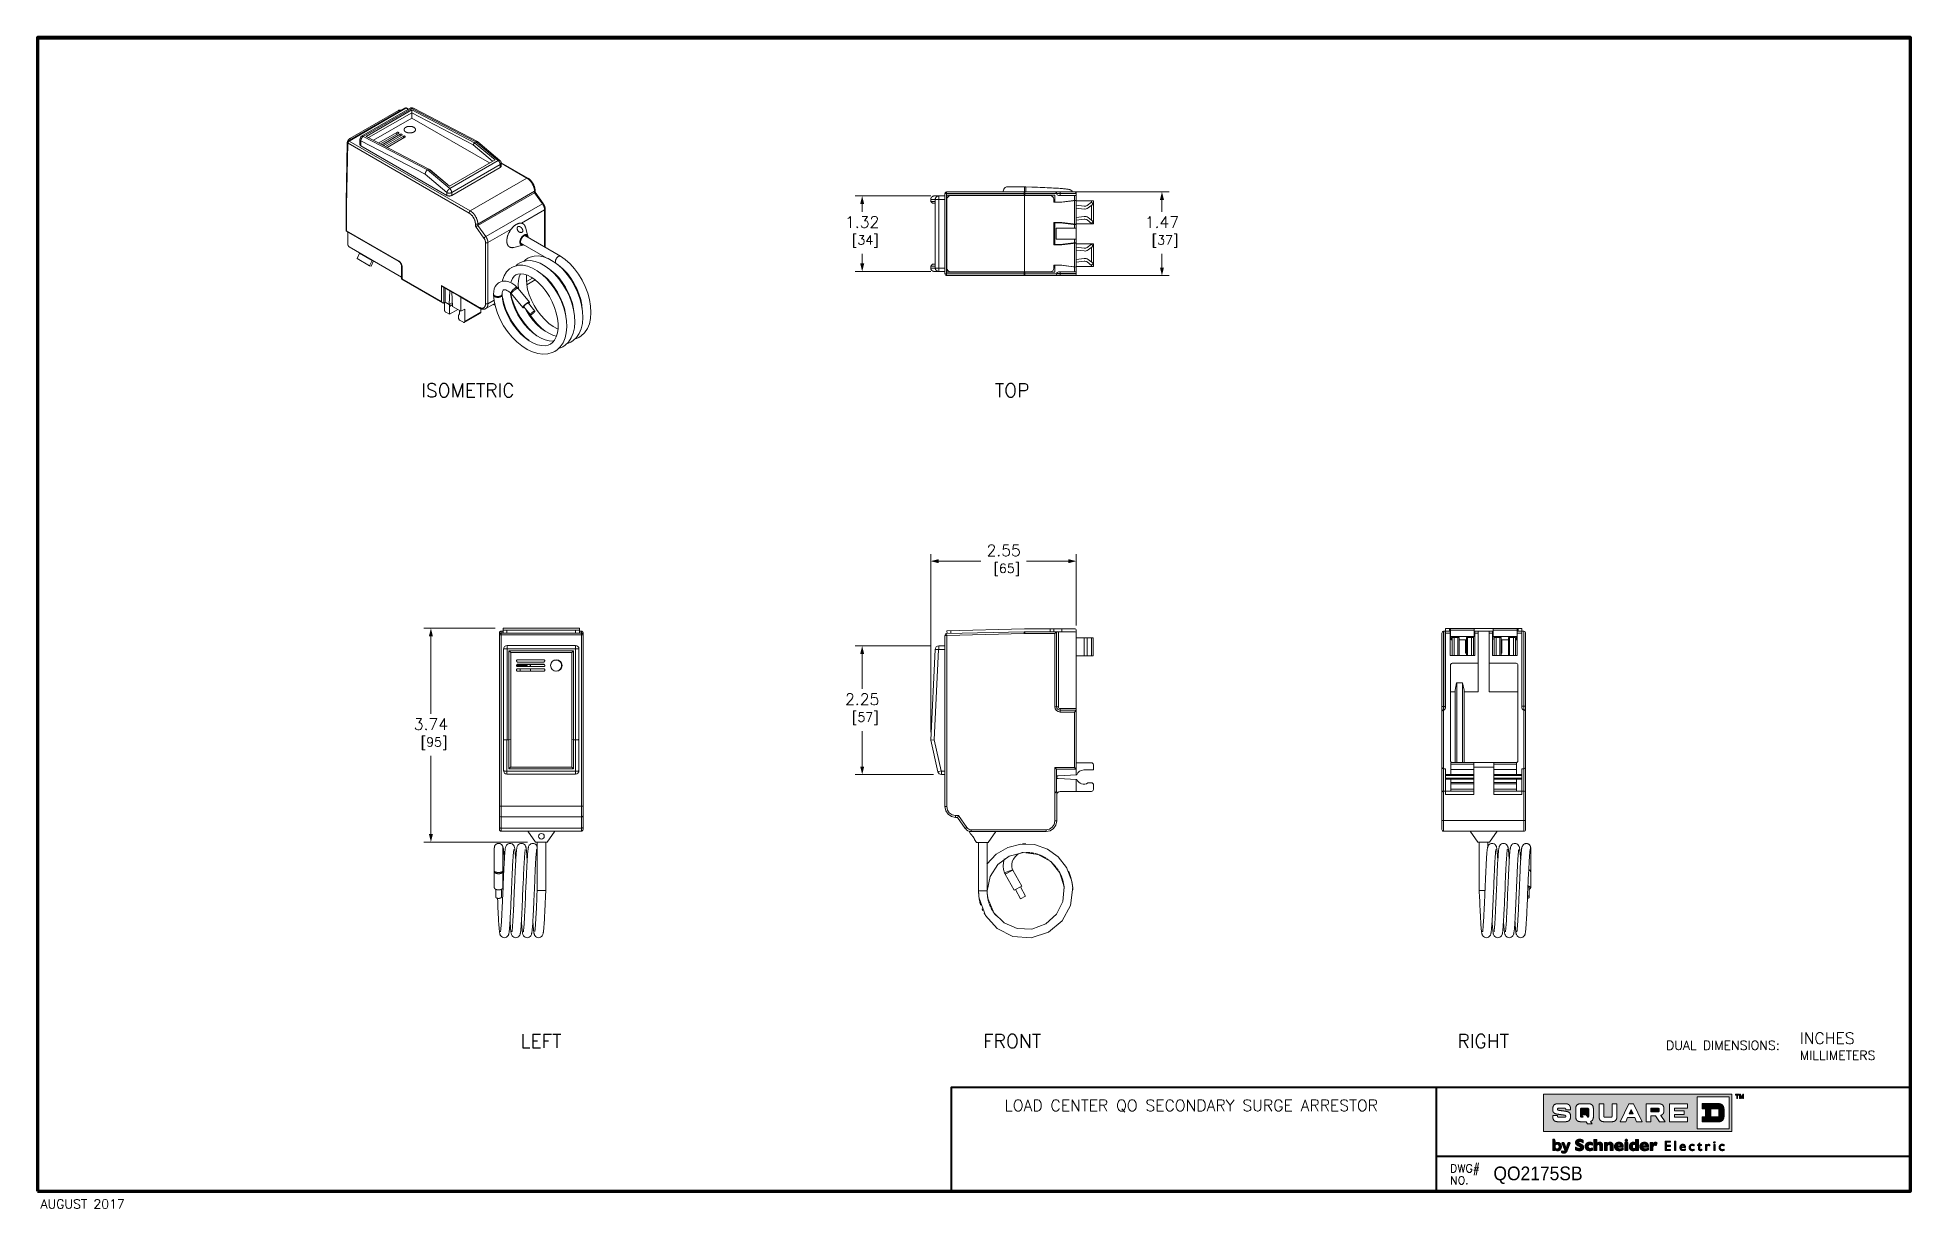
# Paper-space layout 'Paper' of a CAD drawing. Header units: inches. Extents: x 0 to 16.4, y -0.2 to 10.1.
# The model-space entities are those that its viewports show. They can reach past a viewport. Long polylines and large blocks are cut down to what shows.
import ezdxf
from ezdxf.enums import TextEntityAlignment as Align

# ---------------------------------------------------------------- set-up
doc = ezdxf.new("R2010")
doc.units = ezdxf.units.IN
doc.header["$MEASUREMENT"] = 0
for name, color, linetype, lineweight in [('CONTINUOUS1', 7, 'Continuous', 20), ('CONTINUOUS2', 254, 'Continuous', 40), ('CONTINUOUS3', 253, 'Continuous', 70), ('DIM', 2, 'Continuous', 20), ('TEXT1', 3, 'Continuous', 20), ('TITLEBLOCK', 9, 'Continuous', 20)]:
    doc.layers.add(name, color=color, linetype=linetype, lineweight=lineweight)
doc.layers.add('VIEWPORT', color=9, linetype='Continuous', plot=False)
doc.styles.add('M_STANDARD', font='MEDUSA.SHX', dxfattribs={"width": 0.8})
doc.styles.add('RomanS', font='romans.shx')
doc.dimstyles.new('SchneiderElectric Dual Below', dxfattribs={"dimscale": 0, "dimtxt": 0.1, "dimasz": 0.07, "dimexe": 0.0625, "dimexo": 0.0625, "dimgap": 0.04, "dimtad": 0, "dimtih": 1, "dimtoh": 1, "dimrnd": 0.001, "dimzin": 4, "dimdsep": 46, "dimtxsty": 'RomanS', "dimblk": 'SEArrow', "dimcen": 0.09, "dimclrd": 256, "dimclre": 256, "dimclrt": 256, "dimadec": 0, "dimazin": 1, "dimtfac": 1, "dimtofl": 0, "dimtmove": 0, "dimatfit": 3, "dimldrblk": 'SEArrow', "dimfxl": 1, "dimtolj": 1, "dimtzin": 0, "dimlwd": -1, "dimlwe": -1, "dimarcsym": 0})

psp = doc.layouts.new('Paper')

msp = doc.modelspace()

# ---------------------------------------------------------------- texts
at = {"layer": 'TEXT1', "style": 'RomanS'}
for s, p in [('ISOMETRIC', (7.524, 14.045)), ('TOP', (17.053, 14.045)), ('LEFT', (8.803, 2.654)), ('FRONT', (17.053, 2.652)), ('RIGHT', (25.303, 2.652))]:
    msp.add_text(s, height=0.24, dxfattribs=at).set_placement(p, align=Align.MIDDLE_CENTER)
for s, height, p in [('DUAL DIMENSIONS:', 0.16, (28.505, 2.579)), ('INCHES', 0.2, (30.847, 2.704)), ('MILLIMETERS', 0.16, (30.847, 2.404))]:
    msp.add_text(s, height=height, dxfattribs=at).set_placement(p, align=Align.MIDDLE_LEFT)

# ---------------------------------------------------------------- blocks, each defined once
blk = doc.blocks.new('TB-PAD')
at = {"layer": 'CONTINUOUS2', "color": 0}
for p, q in [((12.246, 0.912), (12.246, 0)), ((16.4, 0.304), (12.246, 0.304))]:
    blk.add_line(p, q, dxfattribs=at)
blk.add_lwpolyline([(16.4, 0), (16.4, 0), (16.4, 0), (8.002, 0), (8.002, 0.912), (16.4, 0.912), (16.4, 0)], close=True, dxfattribs=at)
at = {"layer": 'CONTINUOUS3', "color": 0, "flags": 128}
blk.add_lwpolyline([(0, 0), (16.4, 0), (16.4, 10.1), (0, 10.1)], close=True, dxfattribs=at)
at = {"layer": 'TEXT1', "color": 0, "linetype": 'Continuous', "style": 'RomanS'}
for s, p in [('DWG#', (12.369, 0.201)), ('NO.', (12.369, 0.096))]:
    blk.add_text(s, height=0.07, dxfattribs=at).set_placement(p, align=Align.MIDDLE_LEFT)
at = {"layer": 'TEXT1', "color": 0, "style": 'RomanS'}
for tag, height, p in [('DESCRIPTION 1', 0.1, (10.102, 0.747)), ('DESCRIPTION 2', 0.1, (10.102, 0.602)), ('DESCRIPTION 3', 0.08, (10.102, 0.456)), ('DESCRIPTION 4', 0.08, (10.102, 0.32)), ('DESCRIPTION 5', 0.08, (10.102, 0.185))]:
    blk.add_attdef(tag, text='', height=height, dxfattribs=at).set_placement(p, align=Align.MIDDLE)
at = {"layer": 'TEXT1', "color": 0, "style": 'M_STANDARD', "width": 0.951202}
blk.add_attdef('DWGNO', text='', height=0.12, dxfattribs=at).set_placement((12.748, 0.157), align=Align.MIDDLE_LEFT)
at = {"layer": 'TEXT1', "color": 0, "style": 'RomanS'}
blk.add_attdef('DATE', text='', height=0.08, dxfattribs=at).set_placement((0.027, -0.111), align=Align.MIDDLE_LEFT)
blk.add_attdef('REF', text='', height=0.08, dxfattribs=at).set_placement((16.355, -0.111), align=Align.MIDDLE_RIGHT)
blk = doc.blocks.new('NewLogoPADDwg')
at = {"layer": 'TITLEBLOCK'}
h = blk.add_hatch(color=256, dxfattribs=at)
h.paths.add_polyline_path([(2.566, 0.243), (2.285, 0.243), (2.285, 0.524), (2.566, 0.524)], flags=0)
h.paths.add_polyline_path([(2.202, 0.424), (2.086, 0.424), (2.086, 0.401), (2.172, 0.401), (2.172, 0.368), (2.086, 0.368), (2.086, 0.344), (2.202, 0.344), (2.202, 0.305), (2.045, 0.305), (2.045, 0.462), (2.202, 0.462)], flags=0)
edge = h.paths.add_edge_path(flags=0)
edge.add_line((1.957, 0.305), (1.92, 0.358))
edge.add_line((1.92, 0.358), (1.88, 0.358))
edge.add_line((1.88, 0.358), (1.88, 0.305))
edge.add_line((1.88, 0.305), (1.839, 0.305))
edge.add_line((1.839, 0.305), (1.839, 0.462))
edge.add_line((1.839, 0.462), (1.948, 0.462))
edge.add_spline(control_points=[(1.948, 0.462), (1.949, 0.462), (1.953, 0.462), (1.957, 0.462), (1.962, 0.461), (1.966, 0.46), (1.969, 0.459), (1.973, 0.458), (1.976, 0.456), (1.979, 0.455), (1.981, 0.453), (1.984, 0.451), (1.986, 0.448), (1.988, 0.445), (1.989, 0.443), (1.991, 0.44), (1.992, 0.436), (1.993, 0.433), (1.994, 0.429), (1.994, 0.425), (1.994, 0.421), (1.994, 0.419), (1.994, 0.417)], knot_values=[0, 0, 0, 0, 0.301418, 0.584863, 0.851621, 1.103116, 1.340929, 1.5668, 1.782631, 1.990468, 2.192468, 2.390847, 2.587813, 2.785495, 2.985874, 3.190739, 3.40165, 3.619935, 3.84669, 4.082804, 4.328974, 4.585737, 4.585737, 4.585737, 4.585737], degree=3, periodic=0)
edge.add_line((1.994, 0.417), (1.994, 0.404))
edge.add_spline(control_points=[(1.994, 0.404), (1.994, 0.403), (1.994, 0.402), (1.994, 0.399), (1.994, 0.396), (1.994, 0.394), (1.993, 0.391), (1.993, 0.388), (1.992, 0.386), (1.992, 0.383), (1.991, 0.381), (1.99, 0.378), (1.988, 0.376), (1.987, 0.374), (1.985, 0.372), (1.983, 0.37), (1.981, 0.368), (1.979, 0.366), (1.976, 0.364), (1.974, 0.363), (1.971, 0.362), (1.968, 0.361), (1.967, 0.361)], knot_values=[0, 0, 0, 0, 0.158572, 0.319313, 0.481611, 0.64492, 0.808774, 0.972799, 1.136729, 1.300428, 1.46391, 1.627358, 1.791145, 1.95585, 2.122272, 2.291427, 2.464539, 2.643018, 2.828429, 3.022447, 3.226819, 3.443323, 3.443323, 3.443323, 3.443323], degree=3, periodic=0)
edge.add_line((1.967, 0.361), (2.005, 0.305))
edge.add_line((2.005, 0.305), (1.957, 0.305))
h.paths.add_polyline_path([(1.756, 0.305), (1.74, 0.341), (1.676, 0.341), (1.66, 0.305), (1.612, 0.305), (1.687, 0.462), (1.729, 0.462), (1.804, 0.305)], flags=0)
edge = h.paths.add_edge_path(flags=0)
edge.add_spline(control_points=[(1.583, 0.352), (1.583, 0.35), (1.582, 0.347), (1.582, 0.342), (1.582, 0.338), (1.581, 0.334), (1.58, 0.33), (1.578, 0.327), (1.577, 0.324), (1.575, 0.321), (1.573, 0.318), (1.571, 0.316), (1.568, 0.314), (1.566, 0.312), (1.563, 0.31), (1.56, 0.309), (1.557, 0.308), (1.553, 0.307), (1.55, 0.306), (1.546, 0.306), (1.542, 0.305), (1.539, 0.305), (1.538, 0.305)], knot_values=[0, 0, 0, 0, 0.301437, 0.584897, 0.851665, 1.103169, 1.340986, 1.566859, 1.782689, 1.990523, 2.192519, 2.390891, 2.587849, 2.785522, 2.985891, 3.190744, 3.401642, 3.619913, 3.846654, 4.082751, 4.328903, 4.585645, 4.585645, 4.585645, 4.585645], degree=3, periodic=0)
edge.add_line((1.538, 0.305), (1.472, 0.305))
edge.add_spline(control_points=[(1.472, 0.305), (1.47, 0.305), (1.468, 0.305), (1.464, 0.306), (1.46, 0.306), (1.456, 0.307), (1.453, 0.308), (1.449, 0.309), (1.446, 0.31), (1.444, 0.312), (1.441, 0.314), (1.439, 0.316), (1.436, 0.318), (1.434, 0.321), (1.433, 0.324), (1.431, 0.327), (1.43, 0.33), (1.429, 0.334), (1.428, 0.338), (1.427, 0.342), (1.427, 0.347), (1.427, 0.35), (1.427, 0.352)], knot_values=[0, 0, 0, 0, 0.256768, 0.502943, 0.73906, 0.965818, 1.184105, 1.395016, 1.59988, 1.800259, 1.997938, 2.194902, 2.393278, 2.595277, 2.803112, 3.018944, 3.244817, 3.482635, 3.734139, 4.000908, 4.284367, 4.585804, 4.585804, 4.585804, 4.585804], degree=3, periodic=0)
edge.add_line((1.427, 0.352), (1.427, 0.462))
edge.add_line((1.427, 0.462), (1.468, 0.462))
edge.add_line((1.468, 0.462), (1.468, 0.356))
edge.add_spline(control_points=[(1.468, 0.356), (1.468, 0.356), (1.468, 0.355), (1.468, 0.353), (1.468, 0.352), (1.469, 0.351), (1.469, 0.35), (1.469, 0.349), (1.47, 0.348), (1.47, 0.348), (1.471, 0.347), (1.471, 0.346), (1.472, 0.346), (1.473, 0.345), (1.474, 0.345), (1.474, 0.345), (1.475, 0.344), (1.476, 0.344), (1.477, 0.344), (1.478, 0.344), (1.479, 0.344), (1.48, 0.344), (1.48, 0.344)], knot_values=[0, 0, 0, 0, 0.084733, 0.163808, 0.237693, 0.306885, 0.371913, 0.433337, 0.491742, 0.547729, 0.601898, 0.654836, 0.707096, 0.759179, 0.811525, 0.864502, 0.918402, 0.973451, 1.029805, 1.087566, 1.146781, 1.207458, 1.207458, 1.207458, 1.207458], degree=3, periodic=0)
edge.add_line((1.48, 0.344), (1.53, 0.344))
edge.add_spline(control_points=[(1.53, 0.344), (1.53, 0.344), (1.53, 0.344), (1.531, 0.344), (1.532, 0.344), (1.533, 0.344), (1.534, 0.344), (1.535, 0.345), (1.536, 0.345), (1.537, 0.345), (1.537, 0.346), (1.538, 0.346), (1.539, 0.347), (1.539, 0.348), (1.54, 0.348), (1.54, 0.349), (1.54, 0.35), (1.541, 0.351), (1.541, 0.352), (1.541, 0.353), (1.541, 0.355), (1.541, 0.356), (1.541, 0.356)], knot_values=[0, 0, 0, 0, 0.060657, 0.119856, 0.177603, 0.233947, 0.288987, 0.342881, 0.395852, 0.448195, 0.500277, 0.552537, 0.605475, 0.659645, 0.715633, 0.774039, 0.835464, 0.900493, 0.969685, 1.04357, 1.122646, 1.207379, 1.207379, 1.207379, 1.207379], degree=3, periodic=0)
edge.add_line((1.541, 0.356), (1.541, 0.462))
edge.add_line((1.541, 0.462), (1.583, 0.462))
edge.add_line((1.583, 0.462), (1.583, 0.352))
edge = h.paths.add_edge_path(flags=0)
edge.add_spline(control_points=[(1.377, 0.352), (1.377, 0.351), (1.377, 0.348), (1.377, 0.345), (1.377, 0.342), (1.376, 0.338), (1.376, 0.336), (1.375, 0.333), (1.374, 0.33), (1.373, 0.328), (1.372, 0.325), (1.371, 0.323), (1.37, 0.321), (1.369, 0.319), (1.367, 0.317), (1.365, 0.316), (1.364, 0.314), (1.362, 0.313), (1.36, 0.311), (1.358, 0.31), (1.356, 0.309), (1.354, 0.309), (1.353, 0.308)], knot_values=[0, 0, 0, 0, 0.220323, 0.431028, 0.632584, 0.825497, 1.01031, 1.187611, 1.358032, 1.522248, 1.68098, 1.83499, 1.985075, 2.132063, 2.276795, 2.420118, 2.562868, 2.705855, 2.849852, 2.995583, 3.143712, 3.294843, 3.294843, 3.294843, 3.294843], degree=3, periodic=0)
edge.add_line((1.353, 0.308), (1.367, 0.288))
edge.add_line((1.367, 0.288), (1.326, 0.288))
edge.add_line((1.326, 0.288), (1.314, 0.305))
edge.add_line((1.314, 0.305), (1.267, 0.305))
edge.add_spline(control_points=[(1.267, 0.305), (1.265, 0.305), (1.262, 0.305), (1.258, 0.306), (1.255, 0.306), (1.251, 0.307), (1.248, 0.308), (1.244, 0.309), (1.241, 0.31), (1.238, 0.312), (1.236, 0.314), (1.233, 0.316), (1.231, 0.318), (1.229, 0.321), (1.227, 0.324), (1.226, 0.327), (1.225, 0.33), (1.224, 0.334), (1.223, 0.338), (1.222, 0.342), (1.222, 0.347), (1.222, 0.35), (1.222, 0.352)], knot_values=[0, 0, 0, 0, 0.256757, 0.502923, 0.739032, 0.965783, 1.184063, 1.394969, 1.599829, 1.800203, 1.99788, 2.194841, 2.393216, 2.595213, 2.803048, 3.018879, 3.244753, 3.48257, 3.734074, 4.000843, 4.284302, 4.585739, 4.585739, 4.585739, 4.585739], degree=3, periodic=0)
edge.add_line((1.222, 0.352), (1.222, 0.416))
edge.add_spline(control_points=[(1.222, 0.416), (1.222, 0.417), (1.222, 0.42), (1.222, 0.425), (1.223, 0.429), (1.224, 0.433), (1.225, 0.437), (1.226, 0.441), (1.227, 0.444), (1.229, 0.447), (1.231, 0.449), (1.233, 0.452), (1.236, 0.454), (1.238, 0.456), (1.241, 0.457), (1.244, 0.459), (1.248, 0.46), (1.251, 0.461), (1.255, 0.461), (1.258, 0.462), (1.262, 0.462), (1.265, 0.462), (1.267, 0.462)], knot_values=[0, 0, 0, 0, 0.301432, 0.584889, 0.851655, 1.103156, 1.340973, 1.566846, 1.782677, 1.990512, 2.19251, 2.390886, 2.587848, 2.785526, 2.985901, 3.190761, 3.401668, 3.619948, 3.8467, 4.082809, 4.328975, 4.585732, 4.585732, 4.585732, 4.585732], degree=3, periodic=0)
edge.add_line((1.267, 0.462), (1.333, 0.462))
edge.add_spline(control_points=[(1.333, 0.462), (1.334, 0.462), (1.337, 0.462), (1.341, 0.462), (1.344, 0.461), (1.348, 0.461), (1.352, 0.46), (1.355, 0.459), (1.358, 0.457), (1.361, 0.456), (1.363, 0.454), (1.366, 0.452), (1.368, 0.449), (1.37, 0.447), (1.372, 0.444), (1.373, 0.441), (1.375, 0.437), (1.376, 0.433), (1.376, 0.429), (1.377, 0.425), (1.377, 0.42), (1.377, 0.417), (1.377, 0.416)], knot_values=[0, 0, 0, 0, 0.256757, 0.502923, 0.739032, 0.965784, 1.184064, 1.394971, 1.599832, 1.800207, 1.997885, 2.194847, 2.393224, 2.595221, 2.803057, 3.018888, 3.244761, 3.482577, 3.734079, 4.000845, 4.284301, 4.585734, 4.585734, 4.585734, 4.585734], degree=3, periodic=0)
edge.add_line((1.377, 0.416), (1.377, 0.352))
edge = h.paths.add_edge_path(flags=0)
edge.add_line((1.177, 0.409), (1.136, 0.409))
edge.add_line((1.136, 0.409), (1.136, 0.411))
edge.add_spline(control_points=[(1.136, 0.411), (1.136, 0.412), (1.136, 0.413), (1.136, 0.414), (1.135, 0.415), (1.135, 0.416), (1.135, 0.417), (1.134, 0.418), (1.134, 0.419), (1.134, 0.42), (1.133, 0.421), (1.132, 0.421), (1.132, 0.422), (1.131, 0.422), (1.13, 0.423), (1.129, 0.423), (1.129, 0.423), (1.128, 0.423), (1.127, 0.424), (1.126, 0.424), (1.125, 0.424), (1.124, 0.424), (1.124, 0.424)], knot_values=[0, 0, 0, 0, 0.084722, 0.163778, 0.237634, 0.306791, 0.371779, 0.43316, 0.49152, 0.547461, 0.601587, 0.654485, 0.706709, 0.758762, 0.811083, 0.864039, 0.917925, 0.972964, 1.029313, 1.08707, 1.146285, 1.206961, 1.206961, 1.206961, 1.206961], degree=3, periodic=0)
edge.add_line((1.124, 0.424), (1.074, 0.424))
edge.add_spline(control_points=[(1.074, 0.424), (1.073, 0.424), (1.072, 0.424), (1.071, 0.424), (1.07, 0.424), (1.069, 0.423), (1.069, 0.423), (1.068, 0.423), (1.067, 0.422), (1.066, 0.422), (1.066, 0.422), (1.065, 0.421), (1.065, 0.421), (1.064, 0.42), (1.064, 0.419), (1.063, 0.419), (1.063, 0.418), (1.063, 0.417), (1.063, 0.417), (1.063, 0.416), (1.063, 0.415), (1.063, 0.415), (1.063, 0.415)], knot_values=[0, 0, 0, 0, 0.06851, 0.133345, 0.194786, 0.253122, 0.308649, 0.361672, 0.4125, 0.461441, 0.508802, 0.554883, 0.59997, 0.644335, 0.688226, 0.731868, 0.775459, 0.819169, 0.863141, 0.907492, 0.952312, 0.997672, 0.997672, 0.997672, 0.997672], degree=3, periodic=0)
edge.add_spline(control_points=[(1.063, 0.415), (1.063, 0.414), (1.063, 0.414), (1.063, 0.413), (1.063, 0.412), (1.063, 0.411), (1.064, 0.41), (1.064, 0.41), (1.065, 0.409), (1.065, 0.408), (1.066, 0.408), (1.067, 0.407), (1.067, 0.407), (1.068, 0.406), (1.069, 0.406), (1.07, 0.406), (1.071, 0.405), (1.072, 0.405), (1.073, 0.405), (1.074, 0.405), (1.075, 0.405), (1.075, 0.405), (1.076, 0.405)], knot_values=[0, 0, 0, 0, 0.060886, 0.118482, 0.17353, 0.226754, 0.278823, 0.330335, 0.381793, 0.433596, 0.486041, 0.539326, 0.593559, 0.648774, 0.704939, 0.761968, 0.819731, 0.878062, 0.936764, 0.995618, 1.054381, 1.112798, 1.112798, 1.112798, 1.112798], degree=3, periodic=0)
edge.add_spline(control_points=[(1.076, 0.405), (1.076, 0.404), (1.077, 0.404), (1.078, 0.404), (1.08, 0.404), (1.082, 0.404), (1.084, 0.403), (1.087, 0.403), (1.09, 0.403), (1.093, 0.402), (1.097, 0.402), (1.1, 0.401), (1.104, 0.401), (1.108, 0.4), (1.111, 0.4), (1.115, 0.399), (1.119, 0.399), (1.123, 0.398), (1.126, 0.398), (1.13, 0.397), (1.133, 0.397), (1.135, 0.397), (1.136, 0.396)], knot_values=[0, 0, 0, 0, 0.05673, 0.140751, 0.249842, 0.381781, 0.534347, 0.705317, 0.892471, 1.093586, 1.306441, 1.528814, 1.758484, 1.993229, 2.230828, 2.469058, 2.705698, 2.938528, 3.165324, 3.383865, 3.59193, 3.787298, 3.787298, 3.787298, 3.787298], degree=3, periodic=0)
edge.add_spline(control_points=[(1.136, 0.396), (1.138, 0.396), (1.14, 0.396), (1.144, 0.395), (1.148, 0.394), (1.151, 0.393), (1.154, 0.392), (1.157, 0.391), (1.16, 0.389), (1.162, 0.388), (1.165, 0.386), (1.167, 0.384), (1.169, 0.382), (1.171, 0.38), (1.172, 0.378), (1.173, 0.375), (1.175, 0.373), (1.175, 0.37), (1.176, 0.367), (1.177, 0.364), (1.177, 0.361), (1.177, 0.359), (1.177, 0.358)], knot_values=[0, 0, 0, 0, 0.244808, 0.479053, 0.703196, 0.917771, 1.123398, 1.320793, 1.510774, 1.694275, 1.87234, 2.046127, 2.216892, 2.385972, 2.554759, 2.724663, 2.897082, 3.073367, 3.254794, 3.442547, 3.637708, 3.84125, 3.84125, 3.84125, 3.84125], degree=3, periodic=0)
edge.add_line((1.177, 0.358), (1.177, 0.352))
edge.add_spline(control_points=[(1.177, 0.352), (1.177, 0.35), (1.177, 0.347), (1.177, 0.342), (1.176, 0.338), (1.175, 0.334), (1.174, 0.33), (1.173, 0.327), (1.171, 0.324), (1.169, 0.321), (1.167, 0.318), (1.165, 0.316), (1.163, 0.314), (1.16, 0.312), (1.157, 0.31), (1.154, 0.309), (1.151, 0.308), (1.148, 0.307), (1.144, 0.306), (1.14, 0.306), (1.136, 0.305), (1.134, 0.305), (1.132, 0.305)], knot_values=[0, 0, 0, 0, 0.301437, 0.584897, 0.851665, 1.103169, 1.340987, 1.566861, 1.782692, 1.990528, 2.192526, 2.390903, 2.587866, 2.785546, 2.985924, 3.190788, 3.401699, 3.619985, 3.846744, 4.082861, 4.329036, 4.585803, 4.585803, 4.585803, 4.585803], degree=3, periodic=0)
edge.add_line((1.132, 0.305), (1.066, 0.305))
edge.add_spline(control_points=[(1.066, 0.305), (1.065, 0.305), (1.062, 0.305), (1.058, 0.306), (1.054, 0.306), (1.051, 0.307), (1.047, 0.308), (1.044, 0.309), (1.041, 0.31), (1.038, 0.312), (1.035, 0.314), (1.033, 0.316), (1.031, 0.318), (1.029, 0.321), (1.027, 0.324), (1.026, 0.327), (1.024, 0.33), (1.023, 0.334), (1.022, 0.338), (1.022, 0.342), (1.021, 0.347), (1.021, 0.35), (1.021, 0.352)], knot_values=[0, 0, 0, 0, 0.256757, 0.502923, 0.739032, 0.965783, 1.184063, 1.39497, 1.599829, 1.800204, 1.99788, 2.194842, 2.393217, 2.595214, 2.803049, 3.01888, 3.244753, 3.482571, 3.734074, 4.000843, 4.284303, 4.58574, 4.58574, 4.58574, 4.58574], degree=3, periodic=0)
edge.add_line((1.021, 0.352), (1.021, 0.36))
edge.add_line((1.021, 0.36), (1.063, 0.36))
edge.add_line((1.063, 0.36), (1.063, 0.356))
edge.add_spline(control_points=[(1.063, 0.356), (1.063, 0.356), (1.063, 0.355), (1.063, 0.353), (1.063, 0.352), (1.063, 0.351), (1.063, 0.35), (1.064, 0.349), (1.064, 0.348), (1.065, 0.348), (1.065, 0.347), (1.066, 0.346), (1.067, 0.346), (1.067, 0.345), (1.068, 0.345), (1.069, 0.345), (1.07, 0.344), (1.071, 0.344), (1.071, 0.344), (1.072, 0.344), (1.073, 0.344), (1.074, 0.344), (1.074, 0.344)], knot_values=[0, 0, 0, 0, 0.084724, 0.163784, 0.237647, 0.306813, 0.371811, 0.433203, 0.491575, 0.547528, 0.601664, 0.654572, 0.706803, 0.758862, 0.811186, 0.864144, 0.918029, 0.973064, 1.029408, 1.087158, 1.146364, 1.20703, 1.20703, 1.20703, 1.20703], degree=3, periodic=0)
edge.add_line((1.074, 0.344), (1.124, 0.344))
edge.add_spline(control_points=[(1.124, 0.344), (1.124, 0.344), (1.125, 0.344), (1.126, 0.344), (1.127, 0.344), (1.128, 0.344), (1.129, 0.344), (1.13, 0.345), (1.131, 0.345), (1.132, 0.345), (1.132, 0.346), (1.133, 0.346), (1.133, 0.347), (1.134, 0.347), (1.134, 0.348), (1.135, 0.348), (1.135, 0.349), (1.135, 0.35), (1.135, 0.35), (1.136, 0.351), (1.136, 0.352), (1.136, 0.352), (1.136, 0.353)], knot_values=[0, 0, 0, 0, 0.070693, 0.137918, 0.201866, 0.262737, 0.320747, 0.37612, 0.429094, 0.47992, 0.528862, 0.576194, 0.622198, 0.667164, 0.71138, 0.755133, 0.798702, 0.842352, 0.886331, 0.930871, 0.976179, 1.022443, 1.022443, 1.022443, 1.022443], degree=3, periodic=0)
edge.add_spline(control_points=[(1.136, 0.353), (1.136, 0.353), (1.136, 0.353), (1.136, 0.354), (1.136, 0.355), (1.135, 0.355), (1.135, 0.356), (1.135, 0.357), (1.135, 0.357), (1.134, 0.358), (1.134, 0.358), (1.133, 0.359), (1.132, 0.36), (1.132, 0.36), (1.131, 0.361), (1.13, 0.361), (1.129, 0.362), (1.128, 0.362), (1.126, 0.362), (1.125, 0.363), (1.123, 0.363), (1.122, 0.363), (1.122, 0.363)], knot_values=[0, 0, 0, 0, 0.042349, 0.084596, 0.126797, 0.169079, 0.211641, 0.254767, 0.298817, 0.34423, 0.391506, 0.441193, 0.493871, 0.55013, 0.610562, 0.675747, 0.746248, 0.822608, 0.90535, 0.994977, 1.091972, 1.196804, 1.196804, 1.196804, 1.196804], degree=3, periodic=0)
edge.add_spline(control_points=[(1.122, 0.363), (1.121, 0.363), (1.121, 0.363), (1.119, 0.363), (1.118, 0.364), (1.115, 0.364), (1.113, 0.364), (1.11, 0.365), (1.107, 0.365), (1.104, 0.366), (1.1, 0.366), (1.097, 0.366), (1.093, 0.367), (1.089, 0.368), (1.085, 0.368), (1.081, 0.369), (1.077, 0.369), (1.073, 0.37), (1.07, 0.37), (1.066, 0.371), (1.063, 0.371), (1.06, 0.371), (1.059, 0.372)], knot_values=[0, 0, 0, 0, 0.057926, 0.143438, 0.254334, 0.388413, 0.543474, 0.717315, 0.907736, 1.112534, 1.32951, 1.556461, 1.791187, 2.031486, 2.275157, 2.519999, 2.76381, 3.00439, 3.239538, 3.467051, 3.684729, 3.890371, 3.890371, 3.890371, 3.890371], degree=3, periodic=0)
edge.add_spline(control_points=[(1.059, 0.372), (1.058, 0.372), (1.056, 0.372), (1.053, 0.373), (1.051, 0.373), (1.048, 0.374), (1.045, 0.375), (1.043, 0.376), (1.04, 0.377), (1.038, 0.379), (1.035, 0.38), (1.033, 0.382), (1.031, 0.384), (1.029, 0.386), (1.027, 0.388), (1.026, 0.39), (1.024, 0.393), (1.023, 0.396), (1.022, 0.399), (1.022, 0.402), (1.021, 0.406), (1.021, 0.408), (1.021, 0.409)], knot_values=[0, 0, 0, 0, 0.178223, 0.356491, 0.534332, 0.711353, 0.887256, 1.061856, 1.235094, 1.407063, 1.578027, 1.748439, 1.91896, 2.090466, 2.264049, 2.441006, 2.622813, 2.811088, 3.007551, 3.213981, 3.432173, 3.663907, 3.663907, 3.663907, 3.663907], degree=3, periodic=0)
edge.add_line((1.021, 0.409), (1.021, 0.416))
edge.add_spline(control_points=[(1.021, 0.416), (1.021, 0.417), (1.021, 0.42), (1.022, 0.425), (1.022, 0.429), (1.023, 0.433), (1.024, 0.437), (1.026, 0.441), (1.027, 0.444), (1.029, 0.447), (1.031, 0.449), (1.033, 0.452), (1.035, 0.454), (1.038, 0.456), (1.041, 0.457), (1.044, 0.459), (1.047, 0.46), (1.051, 0.461), (1.054, 0.461), (1.058, 0.462), (1.062, 0.462), (1.065, 0.462), (1.066, 0.462)], knot_values=[0, 0, 0, 0, 0.301432, 0.584888, 0.851654, 1.103155, 1.340972, 1.566845, 1.782675, 1.990511, 2.192509, 2.390885, 2.587847, 2.785525, 2.9859, 3.190761, 3.401668, 3.619948, 3.846699, 4.082809, 4.328974, 4.585732, 4.585732, 4.585732, 4.585732], degree=3, periodic=0)
edge.add_line((1.066, 0.462), (1.132, 0.462))
edge.add_spline(control_points=[(1.132, 0.462), (1.134, 0.462), (1.136, 0.462), (1.14, 0.462), (1.144, 0.461), (1.148, 0.461), (1.151, 0.46), (1.154, 0.459), (1.157, 0.457), (1.16, 0.456), (1.163, 0.454), (1.165, 0.452), (1.167, 0.449), (1.169, 0.447), (1.171, 0.444), (1.173, 0.441), (1.174, 0.437), (1.175, 0.433), (1.176, 0.429), (1.177, 0.425), (1.177, 0.42), (1.177, 0.417), (1.177, 0.416)], knot_values=[0, 0, 0, 0, 0.256767, 0.502942, 0.73906, 0.965818, 1.184105, 1.395017, 1.599882, 1.800261, 1.997941, 2.194906, 2.393284, 2.595282, 2.803119, 3.01895, 3.244823, 3.48264, 3.734141, 4.000907, 4.284363, 4.585795, 4.585795, 4.585795, 4.585795], degree=3, periodic=0)
edge.add_line((1.177, 0.416), (1.177, 0.409))
h.paths.add_polyline_path([(0.939, 0.547), (0.939, 0.22), (2.589, 0.22), (2.589, 0.547)], flags=0)
for points in [[(2.639, 0.538), (2.639, 0.508), (2.632, 0.508), (2.632, 0.538), (2.621, 0.538), (2.621, 0.546), (2.65, 0.546), (2.65, 0.538)], [(1.691, 0.374), (1.725, 0.374), (1.708, 0.412)], [(1.126, 0.03), (1.126, 0.03), (1.125, 0.03), (1.125, 0.03), (1.125, 0.03), (1.124, 0.03), (1.124, 0.03), (1.124, 0.03), (1.124, 0.029), (1.123, 0.029), (1.123, 0.029), (1.123, 0.029), (1.122, 0.029), (1.122, 0.029), (1.122, 0.029), (1.121, 0.029), (1.121, 0.029), (1.12, 0.029), (1.12, 0.029), (1.12, 0.029), (1.119, 0.029), (1.119, 0.029), (1.119, 0.029), (1.118, 0.029), (1.118, 0.029), (1.117, 0.029), (1.117, 0.029), (1.117, 0.029), (1.116, 0.029), (1.116, 0.029), (1.115, 0.03), (1.115, 0.03), (1.115, 0.03), (1.114, 0.03), (1.114, 0.03), (1.114, 0.03), (1.113, 0.03), (1.113, 0.03), (1.112, 0.03), (1.112, 0.03), (1.112, 0.03), (1.111, 0.03), (1.111, 0.03), (1.11, 0.03), (1.11, 0.031), (1.11, 0.031), (1.109, 0.031), (1.109, 0.031), (1.109, 0.031), (1.108, 0.031), (1.108, 0.031), (1.108, 0.031), (1.107, 0.031), (1.107, 0.032), (1.106, 0.032), (1.106, 0.032), (1.106, 0.032), (1.105, 0.032), (1.105, 0.032), (1.105, 0.032), (1.104, 0.033), (1.104, 0.033), (1.104, 0.033), (1.104, 0.033), (1.103, 0.033), (1.103, 0.033), (1.103, 0.034), (1.102, 0.034), (1.102, 0.034), (1.102, 0.034), (1.102, 0.034), (1.101, 0.035), (1.101, 0.035), (1.101, 0.035), (1.101, 0.035), (1.1, 0.036), (1.1, 0.036), (1.1, 0.036), (1.1, 0.036), (1.1, 0.036), (1.099, 0.037), (1.099, 0.037), (1.099, 0.037), (1.099, 0.037), (1.099, 0.038), (1.099, 0.038), (1.099, 0.038), (1.099, 0.039), (1.098, 0.039), (1.098, 0.039), (1.098, 0.039), (1.098, 0.04), (1.098, 0.04), (1.098, 0.04), (1.098, 0.041), (1.098, 0.041), (1.098, 0.041), (1.098, 0.042), (1.098, 0.042), (1.098, 0.042), (1.098, 0.042), (1.098, 0.043), (1.098, 0.043), (1.098, 0.043), (1.099, 0.044), (1.099, 0.044), (1.099, 0.045), (1.099, 0.045), (1.099, 0.045), (1.099, 0.046), (1.099, 0.046), (1.1, 0.046), (1.1, 0.047), (1.1, 0.047), (1.1, 0.047), (1.101, 0.048), (1.101, 0.048), (1.101, 0.049), (1.102, 0.049), (1.102, 0.049), (1.102, 0.05), (1.103, 0.05), (1.103, 0.049), (1.104, 0.049), (1.104, 0.049), (1.105, 0.049), (1.105, 0.049), (1.106, 0.048), (1.106, 0.048), (1.107, 0.048), (1.107, 0.048), (1.108, 0.048), (1.108, 0.048), (1.109, 0.048), (1.109, 0.047), (1.11, 0.047), (1.11, 0.047), (1.111, 0.047), (1.111, 0.047), (1.111, 0.047), (1.112, 0.047), (1.112, 0.047), (1.113, 0.047), (1.113, 0.047), (1.114, 0.047), (1.114, 0.047), (1.114, 0.046), (1.115, 0.046), (1.115, 0.046), (1.116, 0.046), (1.116, 0.046), (1.116, 0.046), (1.117, 0.046), (1.117, 0.046), (1.118, 0.046), (1.118, 0.046), (1.118, 0.046), (1.119, 0.046), (1.119, 0.046), (1.12, 0.046), (1.12, 0.046), (1.121, 0.046), (1.121, 0.047), (1.121, 0.047), (1.122, 0.047), (1.122, 0.047), (1.122, 0.047), (1.123, 0.047), (1.123, 0.047), (1.124, 0.047), (1.124, 0.047), (1.124, 0.048), (1.125, 0.048), (1.125, 0.048), (1.125, 0.048), (1.126, 0.048), (1.126, 0.049), (1.126, 0.049), (1.127, 0.049), (1.127, 0.05), (1.127, 0.05), (1.127, 0.05), (1.127, 0.05), (1.128, 0.05), (1.128, 0.051), (1.128, 0.051), (1.128, 0.051), (1.128, 0.051), (1.128, 0.051), (1.128, 0.051), (1.128, 0.052), (1.129, 0.052), (1.129, 0.052), (1.129, 0.052), (1.129, 0.052), (1.129, 0.052), (1.129, 0.053), (1.129, 0.053), (1.129, 0.053), (1.129, 0.053), (1.13, 0.053), (1.13, 0.053), (1.13, 0.053), (1.13, 0.053), (1.13, 0.054), (1.13, 0.054), (1.13, 0.054), (1.13, 0.054), (1.13, 0.054), (1.13, 0.054), (1.13, 0.054), (1.13, 0.054), (1.13, 0.055), (1.13, 0.055), (1.13, 0.055), (1.131, 0.055), (1.131, 0.055), (1.131, 0.055), (1.131, 0.055), (1.131, 0.055), (1.131, 0.055), (1.131, 0.055), (1.131, 0.056), (1.131, 0.056), (1.131, 0.056), (1.131, 0.056), (1.131, 0.056), (1.131, 0.056), (1.131, 0.056), (1.131, 0.056), (1.131, 0.056), (1.131, 0.056), (1.131, 0.056), (1.131, 0.057), (1.131, 0.057), (1.131, 0.057), (1.131, 0.057), (1.131, 0.057), (1.131, 0.057), (1.131, 0.057), (1.131, 0.057), (1.131, 0.057), (1.13, 0.057), (1.13, 0.057), (1.13, 0.057), (1.13, 0.057), (1.13, 0.057), (1.129, 0.057), (1.129, 0.057), (1.129, 0.057), (1.129, 0.058), (1.129, 0.058), (1.128, 0.058), (1.128, 0.058), (1.128, 0.058), (1.128, 0.058), (1.128, 0.058), (1.127, 0.058), (1.127, 0.058), (1.127, 0.058), (1.127, 0.058), (1.127, 0.058), (1.127, 0.059), (1.126, 0.059), (1.126, 0.059), (1.126, 0.059), (1.126, 0.059), (1.126, 0.059), (1.126, 0.059), (1.126, 0.059), (1.126, 0.06), (1.125, 0.06), (1.125, 0.06), (1.125, 0.06), (1.125, 0.06), (1.125, 0.06), (1.125, 0.061), (1.125, 0.061), (1.125, 0.061), (1.124, 0.061), (1.124, 0.061), (1.1, 0.118), (1.1, 0.118), (1.1, 0.118), (1.1, 0.118), (1.1, 0.118), (1.1, 0.118), (1.1, 0.118), (1.1, 0.118), (1.1, 0.118), (1.1, 0.118), (1.1, 0.118), (1.1, 0.118), (1.1, 0.118), (1.1, 0.119), (1.1, 0.119), (1.1, 0.119), (1.101, 0.119), (1.101, 0.119), (1.101, 0.119), (1.101, 0.119), (1.101, 0.119), (1.101, 0.119), (1.101, 0.119), (1.101, 0.119), (1.101, 0.12), (1.101, 0.12), (1.101, 0.12), (1.102, 0.12), (1.102, 0.12), (1.102, 0.12), (1.102, 0.12), (1.102, 0.12), (1.102, 0.12), (1.102, 0.12), (1.102, 0.121), (1.103, 0.121), (1.103, 0.121), (1.103, 0.121), (1.103, 0.121), (1.103, 0.121), (1.103, 0.121), (1.103, 0.121), (1.104, 0.121), (1.104, 0.121), (1.104, 0.121), (1.104, 0.122), (1.104, 0.122), (1.104, 0.122), (1.105, 0.122), (1.105, 0.122), (1.105, 0.122), (1.105, 0.122), (1.105, 0.122), (1.105, 0.122), (1.106, 0.122), (1.106, 0.122), (1.106, 0.123), (1.106, 0.123), (1.106, 0.123), (1.107, 0.123), (1.107, 0.123), (1.107, 0.123), (1.107, 0.123), (1.107, 0.123), (1.108, 0.123), (1.108, 0.123), (1.108, 0.123), (1.108, 0.123), (1.109, 0.123), (1.109, 0.123), (1.109, 0.123), (1.109, 0.123), (1.109, 0.123), (1.11, 0.123), (1.11, 0.124), (1.11, 0.124), (1.11, 0.124), (1.111, 0.124), (1.111, 0.124), (1.111, 0.124), (1.111, 0.124), (1.112, 0.124), (1.112, 0.124), (1.112, 0.124), (1.113, 0.124), (1.113, 0.123), (1.113, 0.123), (1.114, 0.123), (1.114, 0.123), (1.114, 0.123), (1.115, 0.123), (1.115, 0.123), (1.115, 0.123), (1.116, 0.123), (1.116, 0.123), (1.116, 0.122), (1.117, 0.122), (1.117, 0.122), (1.117, 0.122), (1.117, 0.122), (1.118, 0.122), (1.118, 0.121), (1.118, 0.121), (1.119, 0.121), (1.119, 0.121), (1.119, 0.12), (1.119, 0.12), (1.12, 0.12), (1.12, 0.119), (1.12, 0.119), (1.12, 0.119), (1.121, 0.118), (1.121, 0.118), (1.121, 0.117), (1.121, 0.117), (1.122, 0.116), (1.122, 0.116), (1.122, 0.115), (1.122, 0.115), (1.122, 0.114), (1.123, 0.114), (1.138, 0.073), (1.151, 0.113), (1.152, 0.114), (1.152, 0.115), (1.152, 0.115), (1.152, 0.116), (1.152, 0.116), (1.153, 0.117), (1.153, 0.117), (1.153, 0.118), (1.153, 0.118), (1.154, 0.118), (1.154, 0.119), (1.154, 0.119), (1.154, 0.12), (1.155, 0.12), (1.155, 0.12), (1.155, 0.121), (1.155, 0.121), (1.156, 0.121), (1.156, 0.121), (1.156, 0.122), (1.157, 0.122), (1.157, 0.122), (1.157, 0.122), (1.158, 0.122), (1.158, 0.122), (1.158, 0.123), (1.159, 0.123), (1.159, 0.123), (1.159, 0.123), (1.159, 0.123), (1.16, 0.123), (1.16, 0.123), (1.16, 0.123), (1.161, 0.123), (1.161, 0.123), (1.161, 0.123), (1.162, 0.124), (1.162, 0.124), (1.162, 0.124), (1.163, 0.124), (1.163, 0.124), (1.163, 0.124), (1.163, 0.124), (1.164, 0.124), (1.164, 0.124), (1.164, 0.124), (1.164, 0.123), (1.164, 0.123), (1.165, 0.123), (1.165, 0.123), (1.165, 0.123), (1.165, 0.123), (1.165, 0.123), (1.166, 0.123), (1.166, 0.123), (1.166, 0.123), (1.166, 0.123), (1.166, 0.123), (1.167, 0.123), (1.167, 0.123), (1.167, 0.123), (1.167, 0.123), (1.167, 0.123), (1.168, 0.123), (1.168, 0.123), (1.168, 0.122), (1.168, 0.122), (1.168, 0.122), (1.169, 0.122), (1.169, 0.122), (1.169, 0.122), (1.169, 0.122), (1.169, 0.122), (1.169, 0.122), (1.17, 0.122), (1.17, 0.122), (1.17, 0.121), (1.17, 0.121), (1.17, 0.121), (1.17, 0.121), (1.171, 0.121), (1.171, 0.121), (1.171, 0.121), (1.171, 0.121), (1.171, 0.121), (1.171, 0.121), (1.171, 0.12), (1.172, 0.12), (1.172, 0.12), (1.172, 0.12), (1.172, 0.12), (1.172, 0.12), (1.172, 0.12), (1.172, 0.12), (1.172, 0.12), (1.172, 0.12), (1.173, 0.12), (1.173, 0.119), (1.173, 0.119), (1.173, 0.119), (1.173, 0.119), (1.173, 0.119), (1.173, 0.119), (1.173, 0.119), (1.173, 0.119), (1.173, 0.119), (1.173, 0.119), (1.173, 0.119), (1.173, 0.119), (1.174, 0.119), (1.174, 0.118), (1.174, 0.118), (1.174, 0.118), (1.174, 0.118), (1.174, 0.118), (1.174, 0.118), (1.174, 0.118), (1.174, 0.118), (1.174, 0.118), (1.174, 0.118), (1.148, 0.051), (1.148, 0.051), (1.148, 0.05), (1.148, 0.05), (1.148, 0.05), (1.147, 0.049), (1.147, 0.049), (1.147, 0.049), (1.147, 0.049), (1.147, 0.048), (1.147, 0.048), (1.147, 0.048), (1.146, 0.047), (1.146, 0.047), (1.146, 0.047), (1.146, 0.046), (1.146, 0.046), (1.146, 0.046), (1.145, 0.045), (1.145, 0.045), (1.145, 0.045), (1.145, 0.045), (1.145, 0.044), (1.145, 0.044), (1.144, 0.044), (1.144, 0.043), (1.144, 0.043), (1.144, 0.043), (1.144, 0.042), (1.143, 0.042), (1.143, 0.042), (1.143, 0.042), (1.143, 0.041), (1.143, 0.041), (1.142, 0.041), (1.142, 0.04), (1.142, 0.04), (1.142, 0.04), (1.141, 0.039), (1.141, 0.039), (1.141, 0.039), (1.141, 0.039), (1.14, 0.038), (1.14, 0.038), (1.14, 0.038), (1.14, 0.037), (1.139, 0.037), (1.139, 0.037), (1.139, 0.037), (1.138, 0.036), (1.138, 0.036), (1.138, 0.036), (1.137, 0.036), (1.137, 0.035), (1.137, 0.035), (1.136, 0.035), (1.136, 0.035), (1.136, 0.034), (1.135, 0.034), (1.135, 0.034), (1.135, 0.034), (1.134, 0.033), (1.134, 0.033), (1.134, 0.033), (1.133, 0.033), (1.133, 0.032), (1.132, 0.032), (1.132, 0.032), (1.131, 0.032), (1.131, 0.032), (1.131, 0.032), (1.13, 0.031), (1.13, 0.031), (1.129, 0.031), (1.129, 0.031), (1.128, 0.031), (1.128, 0.031), (1.127, 0.03), (1.127, 0.03), (1.126, 0.03), (1.126, 0.03)], [(1.936, 0.12), (1.927, 0.095), (1.926, 0.095), (1.925, 0.096), (1.925, 0.096), (1.924, 0.097), (1.924, 0.097), (1.923, 0.098), (1.923, 0.098), (1.922, 0.098), (1.921, 0.099), (1.921, 0.099), (1.92, 0.099), (1.92, 0.1), (1.919, 0.1), (1.918, 0.1), (1.918, 0.1), (1.917, 0.1), (1.917, 0.1), (1.916, 0.1), (1.916, 0.1), (1.915, 0.1), (1.914, 0.1), (1.914, 0.1), (1.913, 0.1), (1.913, 0.1), (1.912, 0.1), (1.912, 0.1), (1.911, 0.1), (1.911, 0.1), (1.91, 0.1), (1.91, 0.1), (1.909, 0.099), (1.909, 0.099), (1.909, 0.099), (1.908, 0.099), (1.908, 0.098), (1.907, 0.098), (1.907, 0.098), (1.906, 0.097), (1.906, 0.097), (1.906, 0.097), (1.905, 0.096), (1.905, 0.096), (1.905, 0.096), (1.904, 0.095), (1.904, 0.095), (1.903, 0.094), (1.903, 0.093), (1.903, 0.093), (1.902, 0.092), (1.902, 0.092), (1.901, 0.091), (1.901, 0.09), (1.901, 0.089), (1.9, 0.089), (1.9, 0.088), (1.9, 0.087), (1.899, 0.086), (1.899, 0.085), (1.899, 0.084), (1.898, 0.083), (1.898, 0.052), (1.873, 0.052), (1.873, 0.124), (1.898, 0.124), (1.898, 0.107), (1.898, 0.107), (1.899, 0.108), (1.899, 0.109), (1.899, 0.109), (1.9, 0.11), (1.9, 0.111), (1.9, 0.111), (1.901, 0.112), (1.901, 0.113), (1.901, 0.113), (1.902, 0.114), (1.902, 0.114), (1.903, 0.115), (1.903, 0.116), (1.904, 0.116), (1.904, 0.117), (1.905, 0.117), (1.905, 0.118), (1.906, 0.119), (1.907, 0.119), (1.907, 0.12), (1.908, 0.12), (1.908, 0.121), (1.909, 0.121), (1.91, 0.122), (1.91, 0.122), (1.911, 0.123), (1.912, 0.123), (1.912, 0.123), (1.913, 0.124), (1.914, 0.124), (1.915, 0.124), (1.915, 0.125), (1.916, 0.125), (1.917, 0.125), (1.918, 0.125), (1.918, 0.125), (1.919, 0.125), (1.92, 0.125), (1.921, 0.125), (1.921, 0.125), (1.922, 0.125), (1.922, 0.125), (1.923, 0.125), (1.923, 0.125), (1.923, 0.125), (1.924, 0.125), (1.924, 0.125), (1.924, 0.125), (1.925, 0.125), (1.925, 0.125), (1.926, 0.125), (1.926, 0.125), (1.926, 0.125), (1.927, 0.125), (1.927, 0.125), (1.927, 0.124), (1.928, 0.124), (1.928, 0.124), (1.928, 0.124), (1.929, 0.124), (1.929, 0.124), (1.929, 0.124), (1.93, 0.123), (1.93, 0.123), (1.93, 0.123), (1.931, 0.123), (1.931, 0.123), (1.931, 0.123), (1.932, 0.123), (1.932, 0.122), (1.933, 0.122), (1.933, 0.122), (1.933, 0.122), (1.934, 0.121), (1.934, 0.121), (1.935, 0.121), (1.935, 0.121), (1.936, 0.121), (1.936, 0.12)], [(2.005, 0.136), (2.052, 0.136), (2.052, 0.125), (2.016, 0.125), (2.016, 0.1), (2.051, 0.1), (2.051, 0.089), (2.016, 0.089), (2.016, 0.063), (2.053, 0.063), (2.053, 0.052), (2.005, 0.052)], [(2.087, 0.052), (2.098, 0.052), (2.098, 0.136), (2.087, 0.136)]]:
    blk.add_hatch(color=256, dxfattribs=at).paths.add_polyline_path(points, flags=0)
h = blk.add_hatch(color=256, dxfattribs=at)
edge = h.paths.add_edge_path(flags=0)
edge.add_line((2.685, 0.508), (2.685, 0.522))
edge.add_spline(control_points=[(2.685, 0.522), (2.685, 0.522), (2.685, 0.522), (2.685, 0.523), (2.685, 0.523), (2.685, 0.523), (2.685, 0.524), (2.685, 0.524), (2.685, 0.525), (2.685, 0.525), (2.685, 0.526), (2.685, 0.526), (2.685, 0.527), (2.685, 0.527), (2.685, 0.528), (2.685, 0.528), (2.685, 0.528), (2.685, 0.529), (2.685, 0.529), (2.685, 0.53), (2.685, 0.53), (2.685, 0.53), (2.685, 0.53)], knot_values=[0, 0, 0, 0, 0.019992, 0.042235, 0.066449, 0.092355, 0.119673, 0.148121, 0.177421, 0.207291, 0.237453, 0.267626, 0.297529, 0.326883, 0.355407, 0.382822, 0.408846, 0.433201, 0.455605, 0.47578, 0.493444, 0.508319, 0.508319, 0.508319, 0.508319], degree=3, periodic=0)
edge.add_spline(control_points=[(2.685, 0.53), (2.685, 0.53), (2.685, 0.53), (2.685, 0.53), (2.684, 0.529), (2.684, 0.529), (2.684, 0.529), (2.684, 0.529), (2.684, 0.528), (2.684, 0.528), (2.684, 0.528), (2.684, 0.527), (2.683, 0.527), (2.683, 0.527), (2.683, 0.526), (2.683, 0.526), (2.683, 0.526), (2.683, 0.525), (2.683, 0.525), (2.682, 0.525), (2.682, 0.524), (2.682, 0.524), (2.682, 0.524)], knot_values=[0, 0, 0, 0, 0.014455, 0.030118, 0.0469, 0.064711, 0.08346, 0.103056, 0.12341, 0.144432, 0.16603, 0.188114, 0.210595, 0.233381, 0.256382, 0.279509, 0.30267, 0.325775, 0.348734, 0.371456, 0.393852, 0.41583, 0.41583, 0.41583, 0.41583], degree=3, periodic=0)
edge.add_line((2.682, 0.524), (2.675, 0.507))
edge.add_line((2.675, 0.507), (2.667, 0.524))
edge.add_spline(control_points=[(2.667, 0.524), (2.667, 0.524), (2.667, 0.524), (2.667, 0.525), (2.666, 0.525), (2.666, 0.525), (2.666, 0.526), (2.666, 0.526), (2.666, 0.526), (2.666, 0.527), (2.666, 0.527), (2.665, 0.527), (2.665, 0.528), (2.665, 0.528), (2.665, 0.528), (2.665, 0.529), (2.665, 0.529), (2.665, 0.529), (2.665, 0.529), (2.664, 0.53), (2.664, 0.53), (2.664, 0.53), (2.664, 0.53)], knot_values=[0, 0, 0, 0, 0.021979, 0.044374, 0.067097, 0.090056, 0.113162, 0.136323, 0.159449, 0.182451, 0.205237, 0.227718, 0.249803, 0.271401, 0.292423, 0.312777, 0.332374, 0.351123, 0.368934, 0.385716, 0.40138, 0.415835, 0.415835, 0.415835, 0.415835], degree=3, periodic=0)
edge.add_spline(control_points=[(2.664, 0.53), (2.664, 0.53), (2.664, 0.53), (2.664, 0.53), (2.664, 0.529), (2.664, 0.529), (2.664, 0.528), (2.664, 0.528), (2.664, 0.528), (2.664, 0.527), (2.664, 0.527), (2.664, 0.526), (2.664, 0.526), (2.664, 0.525), (2.664, 0.525), (2.664, 0.524), (2.664, 0.524), (2.664, 0.523), (2.664, 0.523), (2.664, 0.523), (2.664, 0.522), (2.664, 0.522), (2.664, 0.522)], knot_values=[0, 0, 0, 0, 0.014874, 0.032539, 0.052713, 0.075118, 0.099473, 0.125497, 0.152912, 0.181436, 0.21079, 0.240693, 0.270866, 0.301027, 0.330898, 0.360198, 0.388646, 0.415964, 0.441869, 0.466084, 0.488327, 0.508319, 0.508319, 0.508319, 0.508319], degree=3, periodic=0)
edge.add_line((2.664, 0.522), (2.664, 0.508))
edge.add_line((2.664, 0.508), (2.657, 0.508))
edge.add_line((2.657, 0.508), (2.657, 0.546))
edge.add_line((2.657, 0.546), (2.664, 0.546))
edge.add_line((2.664, 0.546), (2.672, 0.529))
edge.add_spline(control_points=[(2.672, 0.529), (2.672, 0.529), (2.672, 0.528), (2.672, 0.528), (2.673, 0.528), (2.673, 0.527), (2.673, 0.527), (2.673, 0.527), (2.673, 0.526), (2.673, 0.526), (2.673, 0.526), (2.674, 0.525), (2.674, 0.525), (2.674, 0.525), (2.674, 0.524), (2.674, 0.524), (2.674, 0.524), (2.674, 0.523), (2.674, 0.523), (2.675, 0.523), (2.675, 0.523), (2.675, 0.522), (2.675, 0.522)], knot_values=[0, 0, 0, 0, 0.021618, 0.043816, 0.066484, 0.089512, 0.112791, 0.13621, 0.15966, 0.18303, 0.206211, 0.229093, 0.251565, 0.273517, 0.294839, 0.31542, 0.335152, 0.353923, 0.371623, 0.388142, 0.403371, 0.417199, 0.417199, 0.417199, 0.417199], degree=3, periodic=0)
edge.add_spline(control_points=[(2.675, 0.522), (2.675, 0.522), (2.675, 0.523), (2.675, 0.523), (2.675, 0.523), (2.675, 0.523), (2.675, 0.524), (2.675, 0.524), (2.675, 0.524), (2.675, 0.525), (2.676, 0.525), (2.676, 0.525), (2.676, 0.526), (2.676, 0.526), (2.676, 0.526), (2.676, 0.527), (2.676, 0.527), (2.677, 0.527), (2.677, 0.528), (2.677, 0.528), (2.677, 0.528), (2.677, 0.529), (2.677, 0.529)], knot_values=[0, 0, 0, 0, 0.014247, 0.029747, 0.046405, 0.064128, 0.082822, 0.102392, 0.122746, 0.143789, 0.165427, 0.187566, 0.210112, 0.232971, 0.25605, 0.279254, 0.30249, 0.325663, 0.348681, 0.37145, 0.393876, 0.415865, 0.415865, 0.415865, 0.415865], degree=3, periodic=0)
edge.add_line((2.677, 0.529), (2.685, 0.546))
edge.add_line((2.685, 0.546), (2.692, 0.546))
edge.add_line((2.692, 0.546), (2.692, 0.508))
edge.add_line((2.692, 0.508), (2.685, 0.508))
h = blk.add_hatch(color=256, dxfattribs=at)
edge = h.paths.add_edge_path(flags=0)
edge.add_line((1.324, 0.424), (1.275, 0.424))
edge.add_spline(control_points=[(1.275, 0.424), (1.274, 0.424), (1.274, 0.424), (1.273, 0.424), (1.272, 0.424), (1.271, 0.423), (1.27, 0.423), (1.269, 0.423), (1.268, 0.423), (1.268, 0.422), (1.267, 0.422), (1.266, 0.421), (1.266, 0.421), (1.265, 0.42), (1.265, 0.419), (1.264, 0.418), (1.264, 0.417), (1.264, 0.416), (1.263, 0.415), (1.263, 0.414), (1.263, 0.413), (1.263, 0.412), (1.263, 0.411)], knot_values=[0, 0, 0, 0, 0.060667, 0.119873, 0.177626, 0.233973, 0.289016, 0.342911, 0.395882, 0.448224, 0.500304, 0.552561, 0.605496, 0.659663, 0.715646, 0.774049, 0.83547, 0.900495, 0.969683, 1.043564, 1.122634, 1.207362, 1.207362, 1.207362, 1.207362], degree=3, periodic=0)
edge.add_line((1.263, 0.411), (1.263, 0.356))
edge.add_spline(control_points=[(1.263, 0.356), (1.263, 0.356), (1.263, 0.355), (1.263, 0.353), (1.263, 0.352), (1.264, 0.351), (1.264, 0.35), (1.264, 0.349), (1.265, 0.348), (1.265, 0.348), (1.266, 0.347), (1.266, 0.346), (1.267, 0.346), (1.268, 0.345), (1.268, 0.345), (1.269, 0.345), (1.27, 0.344), (1.271, 0.344), (1.272, 0.344), (1.273, 0.344), (1.274, 0.344), (1.274, 0.344), (1.275, 0.344)], knot_values=[0, 0, 0, 0, 0.084733, 0.163808, 0.237693, 0.306884, 0.371912, 0.433336, 0.491741, 0.547727, 0.601895, 0.654831, 0.707088, 0.759169, 0.811511, 0.864483, 0.918378, 0.973421, 1.029768, 1.087521, 1.146727, 1.207394, 1.207394, 1.207394, 1.207394], degree=3, periodic=0)
edge.add_line((1.275, 0.344), (1.287, 0.344))
edge.add_line((1.287, 0.344), (1.273, 0.364))
edge.add_line((1.273, 0.364), (1.315, 0.364))
edge.add_line((1.315, 0.364), (1.329, 0.344))
edge.add_spline(control_points=[(1.329, 0.344), (1.329, 0.344), (1.329, 0.344), (1.33, 0.344), (1.33, 0.345), (1.331, 0.345), (1.332, 0.345), (1.332, 0.346), (1.333, 0.346), (1.333, 0.347), (1.334, 0.347), (1.334, 0.348), (1.334, 0.348), (1.335, 0.349), (1.335, 0.35), (1.335, 0.35), (1.336, 0.351), (1.336, 0.352), (1.336, 0.353), (1.336, 0.354), (1.336, 0.355), (1.336, 0.356), (1.336, 0.356)], knot_values=[0, 0, 0, 0, 0.042747, 0.084811, 0.126302, 0.167354, 0.208127, 0.248811, 0.28962, 0.330792, 0.372586, 0.415275, 0.45914, 0.504471, 0.551552, 0.600667, 0.652089, 0.706084, 0.762903, 0.822787, 0.885966, 0.952657, 0.952657, 0.952657, 0.952657], degree=3, periodic=0)
edge.add_line((1.336, 0.356), (1.336, 0.411))
edge.add_spline(control_points=[(1.336, 0.411), (1.336, 0.412), (1.336, 0.413), (1.336, 0.414), (1.336, 0.415), (1.336, 0.416), (1.335, 0.417), (1.335, 0.418), (1.334, 0.419), (1.334, 0.42), (1.333, 0.421), (1.333, 0.421), (1.332, 0.422), (1.331, 0.422), (1.331, 0.423), (1.33, 0.423), (1.329, 0.423), (1.328, 0.423), (1.327, 0.424), (1.326, 0.424), (1.325, 0.424), (1.325, 0.424), (1.324, 0.424)], knot_values=[0, 0, 0, 0, 0.084728, 0.163798, 0.237679, 0.306867, 0.371892, 0.433314, 0.491717, 0.547701, 0.601869, 0.654806, 0.707064, 0.759147, 0.811493, 0.864469, 0.918369, 0.973417, 1.029772, 1.087532, 1.146748, 1.207424, 1.207424, 1.207424, 1.207424], degree=3, periodic=0)
h = blk.add_hatch(color=256, dxfattribs=at)
edge = h.paths.add_edge_path(flags=0)
edge.add_line((1.941, 0.424), (1.88, 0.424))
edge.add_line((1.88, 0.424), (1.88, 0.391))
edge.add_line((1.88, 0.391), (1.941, 0.391))
edge.add_spline(control_points=[(1.941, 0.391), (1.941, 0.391), (1.942, 0.391), (1.943, 0.391), (1.945, 0.391), (1.946, 0.391), (1.947, 0.392), (1.948, 0.392), (1.948, 0.393), (1.949, 0.393), (1.95, 0.394), (1.951, 0.394), (1.951, 0.395), (1.952, 0.396), (1.952, 0.396), (1.952, 0.397), (1.953, 0.398), (1.953, 0.399), (1.953, 0.4), (1.953, 0.401), (1.953, 0.402), (1.953, 0.402), (1.953, 0.403)], knot_values=[0, 0, 0, 0, 0.084698, 0.163743, 0.237601, 0.306771, 0.37178, 0.43319, 0.491583, 0.54756, 0.601722, 0.654654, 0.70691, 0.758991, 0.811334, 0.864309, 0.918208, 0.973255, 1.029608, 1.087368, 1.146583, 1.207259, 1.207259, 1.207259, 1.207259], degree=3, periodic=0)
edge.add_line((1.953, 0.403), (1.953, 0.412))
edge.add_spline(control_points=[(1.953, 0.412), (1.953, 0.412), (1.953, 0.413), (1.953, 0.414), (1.953, 0.415), (1.953, 0.416), (1.953, 0.417), (1.952, 0.418), (1.952, 0.418), (1.952, 0.419), (1.951, 0.42), (1.951, 0.42), (1.95, 0.421), (1.949, 0.422), (1.948, 0.422), (1.948, 0.423), (1.947, 0.423), (1.946, 0.423), (1.945, 0.424), (1.943, 0.424), (1.942, 0.424), (1.941, 0.424), (1.941, 0.424)], knot_values=[0, 0, 0, 0, 0.060672, 0.119883, 0.17764, 0.233991, 0.289037, 0.342935, 0.39591, 0.448254, 0.500335, 0.552592, 0.605525, 0.659688, 0.715666, 0.77406, 0.83547, 0.90048, 0.96965, 1.043508, 1.122554, 1.207251, 1.207251, 1.207251, 1.207251], degree=3, periodic=0)
edge.add_line((1.941, 0.424), (1.941, 0.424))
h = blk.add_hatch(color=256, dxfattribs=at)
h.paths.add_polyline_path([(2.405, 0.419), (2.475, 0.419), (2.475, 0.349), (2.405, 0.349)], flags=0)
edge = h.paths.add_edge_path(flags=0)
edge.add_line((2.521, 0.356), (2.521, 0.411))
edge.add_spline(control_points=[(2.521, 0.411), (2.521, 0.413), (2.521, 0.416), (2.52, 0.421), (2.52, 0.425), (2.519, 0.429), (2.518, 0.434), (2.516, 0.437), (2.515, 0.441), (2.513, 0.444), (2.511, 0.447), (2.508, 0.45), (2.505, 0.453), (2.502, 0.455), (2.499, 0.457), (2.495, 0.459), (2.491, 0.461), (2.487, 0.462), (2.482, 0.463), (2.477, 0.464), (2.471, 0.464), (2.467, 0.464), (2.465, 0.464)], knot_values=[0, 0, 0, 0, 0.303725, 0.594808, 0.873886, 1.141793, 1.399594, 1.648609, 1.890437, 2.126966, 2.360359, 2.593014, 2.82751, 3.066514, 3.312702, 3.568672, 3.836885, 4.119621, 4.418966, 4.736808, 5.07485, 5.434628, 5.434628, 5.434628, 5.434628], degree=3, periodic=0)
edge.add_line((2.465, 0.464), (2.33, 0.464))
edge.add_line((2.33, 0.464), (2.33, 0.419))
edge.add_line((2.33, 0.419), (2.36, 0.419))
edge.add_line((2.36, 0.419), (2.36, 0.349))
edge.add_line((2.36, 0.349), (2.33, 0.349))
edge.add_line((2.33, 0.349), (2.33, 0.304))
edge.add_line((2.33, 0.304), (2.465, 0.304))
edge.add_spline(control_points=[(2.465, 0.304), (2.467, 0.304), (2.471, 0.304), (2.477, 0.304), (2.482, 0.305), (2.487, 0.306), (2.491, 0.307), (2.495, 0.309), (2.499, 0.31), (2.502, 0.312), (2.505, 0.315), (2.508, 0.317), (2.511, 0.32), (2.513, 0.323), (2.515, 0.327), (2.516, 0.33), (2.518, 0.334), (2.519, 0.338), (2.52, 0.342), (2.52, 0.347), (2.521, 0.352), (2.521, 0.355), (2.521, 0.356)], knot_values=[0, 0, 0, 0, 0.359778, 0.69782, 1.015662, 1.315007, 1.597743, 1.865956, 2.121926, 2.368113, 2.607117, 2.841611, 3.074266, 3.307657, 3.544184, 3.78601, 4.035022, 4.29282, 4.560724, 4.839798, 5.130876, 5.434596, 5.434596, 5.434596, 5.434596], degree=3, periodic=0)
h = blk.add_hatch(color=256, dxfattribs=at)
edge = h.paths.add_edge_path(flags=0)
edge.add_spline(control_points=[(1.042, 0.084), (1.042, 0.083), (1.042, 0.083), (1.042, 0.083), (1.042, 0.082), (1.042, 0.082), (1.042, 0.082), (1.042, 0.081), (1.042, 0.081), (1.042, 0.081), (1.042, 0.08), (1.042, 0.08), (1.042, 0.08), (1.042, 0.079), (1.042, 0.079), (1.042, 0.079), (1.042, 0.078), (1.042, 0.078), (1.043, 0.078), (1.043, 0.077), (1.043, 0.077), (1.043, 0.077), (1.043, 0.077)], knot_values=[0, 0, 0, 0, 0.023068, 0.045933, 0.068604, 0.091089, 0.1134, 0.135543, 0.15753, 0.17937, 0.201073, 0.222649, 0.244109, 0.265464, 0.286723, 0.3079, 0.329003, 0.350045, 0.371037, 0.391991, 0.412918, 0.433829, 0.433829, 0.433829, 0.433829], degree=3, periodic=0)
edge.add_spline(control_points=[(1.043, 0.077), (1.043, 0.077), (1.043, 0.076), (1.043, 0.076), (1.043, 0.076), (1.044, 0.075), (1.044, 0.075), (1.044, 0.075), (1.044, 0.075), (1.044, 0.074), (1.044, 0.074), (1.045, 0.074), (1.045, 0.074), (1.045, 0.073), (1.045, 0.073), (1.045, 0.073), (1.046, 0.073), (1.046, 0.072), (1.046, 0.072), (1.046, 0.072), (1.046, 0.072), (1.047, 0.071), (1.047, 0.071)], knot_values=[0, 0, 0, 0, 0.020753, 0.041398, 0.061943, 0.082399, 0.102772, 0.123072, 0.143308, 0.163487, 0.183619, 0.203711, 0.223772, 0.24381, 0.263834, 0.28385, 0.303868, 0.323894, 0.343936, 0.364002, 0.384099, 0.404234, 0.404234, 0.404234, 0.404234], degree=3, periodic=0)
edge.add_spline(control_points=[(1.047, 0.071), (1.047, 0.071), (1.047, 0.071), (1.047, 0.071), (1.047, 0.071), (1.048, 0.071), (1.048, 0.07), (1.048, 0.07), (1.048, 0.07), (1.049, 0.07), (1.049, 0.07), (1.049, 0.069), (1.05, 0.069), (1.05, 0.069), (1.05, 0.069), (1.05, 0.069), (1.051, 0.069), (1.051, 0.068), (1.051, 0.068), (1.052, 0.068), (1.052, 0.068), (1.052, 0.068), (1.052, 0.068)], knot_values=[0, 0, 0, 0, 0.020066, 0.040118, 0.060162, 0.080205, 0.100253, 0.120313, 0.140391, 0.160495, 0.180632, 0.200808, 0.221032, 0.24131, 0.26165, 0.28206, 0.302548, 0.323121, 0.343787, 0.364555, 0.385431, 0.406425, 0.406425, 0.406425, 0.406425], degree=3, periodic=0)
edge.add_spline(control_points=[(1.052, 0.068), (1.052, 0.068), (1.053, 0.068), (1.053, 0.068), (1.053, 0.068), (1.054, 0.067), (1.054, 0.067), (1.054, 0.067), (1.055, 0.067), (1.055, 0.067), (1.055, 0.067), (1.056, 0.067), (1.056, 0.067), (1.056, 0.067), (1.057, 0.067), (1.057, 0.067), (1.057, 0.067), (1.058, 0.067), (1.058, 0.067), (1.058, 0.067), (1.059, 0.067), (1.059, 0.067), (1.059, 0.067)], knot_values=[0, 0, 0, 0, 0.020961, 0.041965, 0.063018, 0.084128, 0.105304, 0.126553, 0.147883, 0.169301, 0.190817, 0.212436, 0.234168, 0.25602, 0.277999, 0.300113, 0.322369, 0.344776, 0.36734, 0.390068, 0.412969, 0.436049, 0.436049, 0.436049, 0.436049], degree=3, periodic=0)
edge.add_spline(control_points=[(1.059, 0.067), (1.059, 0.067), (1.06, 0.067), (1.061, 0.067), (1.062, 0.067), (1.062, 0.067), (1.063, 0.067), (1.064, 0.067), (1.065, 0.067), (1.065, 0.068), (1.066, 0.068), (1.067, 0.068), (1.067, 0.068), (1.068, 0.069), (1.069, 0.069), (1.069, 0.069), (1.07, 0.07), (1.07, 0.07), (1.071, 0.071), (1.071, 0.071), (1.072, 0.072), (1.072, 0.072), (1.072, 0.072)], knot_values=[0, 0, 0, 0, 0.0503, 0.099647, 0.148108, 0.195755, 0.24266, 0.288904, 0.334567, 0.379734, 0.424492, 0.468933, 0.513148, 0.55723, 0.601275, 0.645378, 0.689632, 0.734132, 0.778971, 0.824237, 0.870019, 0.916402, 0.916402, 0.916402, 0.916402], degree=3, periodic=0)
edge.add_spline(control_points=[(1.072, 0.072), (1.073, 0.073), (1.073, 0.073), (1.073, 0.074), (1.074, 0.074), (1.074, 0.075), (1.075, 0.075), (1.075, 0.076), (1.075, 0.077), (1.076, 0.078), (1.076, 0.078), (1.076, 0.079), (1.076, 0.08), (1.077, 0.08), (1.077, 0.081), (1.077, 0.082), (1.077, 0.083), (1.077, 0.084), (1.077, 0.085), (1.077, 0.085), (1.077, 0.086), (1.077, 0.087), (1.077, 0.087)], knot_values=[0, 0, 0, 0, 0.046447, 0.092783, 0.139084, 0.185427, 0.231886, 0.278537, 0.325454, 0.37271, 0.420376, 0.468521, 0.517212, 0.566514, 0.61649, 0.667198, 0.718697, 0.77104, 0.82428, 0.878465, 0.933643, 0.989857, 0.989857, 0.989857, 0.989857], degree=3, periodic=0)
edge.add_spline(control_points=[(1.077, 0.087), (1.077, 0.088), (1.077, 0.088), (1.077, 0.089), (1.077, 0.09), (1.077, 0.091), (1.077, 0.092), (1.077, 0.093), (1.077, 0.093), (1.077, 0.094), (1.076, 0.095), (1.076, 0.096), (1.076, 0.097), (1.076, 0.097), (1.075, 0.098), (1.075, 0.099), (1.075, 0.099), (1.074, 0.1), (1.074, 0.101), (1.073, 0.101), (1.073, 0.102), (1.073, 0.102), (1.072, 0.102)], knot_values=[0, 0, 0, 0, 0.057895, 0.114651, 0.170311, 0.224917, 0.278516, 0.331156, 0.382888, 0.433769, 0.483855, 0.533206, 0.581887, 0.629963, 0.677502, 0.724577, 0.771261, 0.817629, 0.863759, 0.909729, 0.955619, 1.001509, 1.001509, 1.001509, 1.001509], degree=3, periodic=0)
edge.add_spline(control_points=[(1.072, 0.102), (1.072, 0.103), (1.072, 0.103), (1.071, 0.104), (1.071, 0.104), (1.07, 0.104), (1.07, 0.105), (1.069, 0.105), (1.069, 0.106), (1.068, 0.106), (1.067, 0.106), (1.067, 0.107), (1.066, 0.107), (1.065, 0.107), (1.065, 0.107), (1.064, 0.108), (1.063, 0.108), (1.062, 0.108), (1.062, 0.108), (1.061, 0.108), (1.06, 0.108), (1.06, 0.108), (1.059, 0.108)], knot_values=[0, 0, 0, 0, 0.045706, 0.090867, 0.135567, 0.179889, 0.223923, 0.267756, 0.311481, 0.355187, 0.398967, 0.442911, 0.487111, 0.531654, 0.576627, 0.622115, 0.6682, 0.714959, 0.762469, 0.810801, 0.860023, 0.910201, 0.910201, 0.910201, 0.910201], degree=3, periodic=0)
edge.add_spline(control_points=[(1.059, 0.108), (1.059, 0.108), (1.059, 0.108), (1.058, 0.108), (1.057, 0.108), (1.057, 0.108), (1.056, 0.108), (1.056, 0.108), (1.055, 0.108), (1.054, 0.108), (1.054, 0.107), (1.053, 0.107), (1.053, 0.107), (1.052, 0.107), (1.052, 0.107), (1.051, 0.107), (1.051, 0.106), (1.05, 0.106), (1.05, 0.106), (1.049, 0.106), (1.049, 0.105), (1.048, 0.105), (1.048, 0.105)], knot_values=[0, 0, 0, 0, 0.039824, 0.079029, 0.117641, 0.155687, 0.193197, 0.230199, 0.266725, 0.302806, 0.338475, 0.373765, 0.408713, 0.443354, 0.477725, 0.511863, 0.545807, 0.579595, 0.613267, 0.646862, 0.68042, 0.713981, 0.713981, 0.713981, 0.713981], degree=3, periodic=0)
edge.add_spline(control_points=[(1.048, 0.105), (1.048, 0.105), (1.048, 0.105), (1.047, 0.104), (1.047, 0.104), (1.047, 0.104), (1.046, 0.103), (1.046, 0.103), (1.045, 0.103), (1.045, 0.102), (1.045, 0.102), (1.044, 0.101), (1.044, 0.101), (1.044, 0.1), (1.043, 0.1), (1.043, 0.1), (1.043, 0.099), (1.043, 0.099), (1.042, 0.098), (1.042, 0.098), (1.042, 0.097), (1.042, 0.097), (1.042, 0.097)], knot_values=[0, 0, 0, 0, 0.033503, 0.066868, 0.100125, 0.133299, 0.166419, 0.199514, 0.23261, 0.265737, 0.298923, 0.332195, 0.365582, 0.39911, 0.432809, 0.466703, 0.500821, 0.535187, 0.569828, 0.604768, 0.640032, 0.675644, 0.675644, 0.675644, 0.675644], degree=3, periodic=0)
edge.add_line((1.042, 0.097), (1.042, 0.084))
edge = h.paths.add_edge_path(flags=0)
edge.add_spline(control_points=[(1.042, 0.061), (1.042, 0.061), (1.042, 0.061), (1.042, 0.06), (1.041, 0.06), (1.041, 0.059), (1.041, 0.059), (1.041, 0.059), (1.041, 0.058), (1.041, 0.058), (1.041, 0.057), (1.041, 0.057), (1.041, 0.057), (1.041, 0.056), (1.04, 0.056), (1.04, 0.056), (1.04, 0.055), (1.04, 0.055), (1.04, 0.055), (1.04, 0.054), (1.039, 0.054), (1.039, 0.054), (1.039, 0.054)], knot_values=[0, 0, 0, 0, 0.032931, 0.064842, 0.095755, 0.125693, 0.154683, 0.182753, 0.209935, 0.236263, 0.261777, 0.286518, 0.310532, 0.33387, 0.356587, 0.378741, 0.400398, 0.421626, 0.442498, 0.46309, 0.483481, 0.503755, 0.503755, 0.503755, 0.503755], degree=3, periodic=0)
edge.add_spline(control_points=[(1.039, 0.054), (1.039, 0.054), (1.039, 0.054), (1.039, 0.054), (1.038, 0.053), (1.038, 0.053), (1.038, 0.053), (1.037, 0.053), (1.037, 0.053), (1.037, 0.053), (1.036, 0.053), (1.036, 0.052), (1.036, 0.052), (1.036, 0.052), (1.035, 0.052), (1.035, 0.052), (1.034, 0.052), (1.034, 0.052), (1.034, 0.052), (1.033, 0.052), (1.033, 0.052), (1.033, 0.052), (1.033, 0.052)], knot_values=[0, 0, 0, 0, 0.019952, 0.039857, 0.059744, 0.079641, 0.099576, 0.119577, 0.139674, 0.159895, 0.180266, 0.200816, 0.221572, 0.24256, 0.263805, 0.285332, 0.307166, 0.32933, 0.351846, 0.374736, 0.39802, 0.421719, 0.421719, 0.421719, 0.421719], degree=3, periodic=0)
edge.add_line((1.033, 0.052), (1.03, 0.052))
edge.add_spline(control_points=[(1.03, 0.052), (1.03, 0.052), (1.03, 0.052), (1.03, 0.052), (1.029, 0.052), (1.029, 0.052), (1.029, 0.052), (1.028, 0.052), (1.028, 0.052), (1.027, 0.052), (1.027, 0.052), (1.027, 0.052), (1.026, 0.053), (1.026, 0.053), (1.026, 0.053), (1.025, 0.053), (1.025, 0.053), (1.025, 0.053), (1.025, 0.053), (1.024, 0.054), (1.024, 0.054), (1.024, 0.054), (1.024, 0.054)], knot_values=[0, 0, 0, 0, 0.025392, 0.050292, 0.074718, 0.098687, 0.12222, 0.145335, 0.168054, 0.1904, 0.212397, 0.234068, 0.25544, 0.27654, 0.297397, 0.318038, 0.338495, 0.358797, 0.378977, 0.399067, 0.4191, 0.439107, 0.439107, 0.439107, 0.439107], degree=3, periodic=0)
edge.add_spline(control_points=[(1.024, 0.054), (1.024, 0.054), (1.024, 0.054), (1.023, 0.054), (1.023, 0.055), (1.023, 0.055), (1.023, 0.055), (1.023, 0.055), (1.022, 0.056), (1.022, 0.056), (1.022, 0.056), (1.022, 0.057), (1.022, 0.057), (1.022, 0.058), (1.022, 0.058), (1.021, 0.059), (1.021, 0.059), (1.021, 0.059), (1.021, 0.06), (1.021, 0.06), (1.021, 0.061), (1.021, 0.061), (1.021, 0.062)], knot_values=[0, 0, 0, 0, 0.019888, 0.039946, 0.060265, 0.080931, 0.102024, 0.123623, 0.145799, 0.168619, 0.192143, 0.216427, 0.241522, 0.267474, 0.294325, 0.322111, 0.350867, 0.380624, 0.411409, 0.443247, 0.47616, 0.51017, 0.51017, 0.51017, 0.51017], degree=3, periodic=0)
edge.add_line((1.021, 0.062), (1.021, 0.15))
edge.add_spline(control_points=[(1.021, 0.15), (1.021, 0.15), (1.021, 0.15), (1.021, 0.15), (1.021, 0.15), (1.021, 0.15), (1.021, 0.151), (1.021, 0.151), (1.022, 0.151), (1.022, 0.151), (1.022, 0.151), (1.022, 0.151), (1.022, 0.151), (1.022, 0.151), (1.022, 0.151), (1.022, 0.151), (1.023, 0.151), (1.023, 0.151), (1.023, 0.151), (1.023, 0.152), (1.023, 0.152), (1.023, 0.152), (1.024, 0.152)], knot_values=[0, 0, 0, 0, 0.003653, 0.007524, 0.011721, 0.016333, 0.021424, 0.027044, 0.033228, 0.040005, 0.047394, 0.055412, 0.064071, 0.07338, 0.083348, 0.093981, 0.105284, 0.117262, 0.129918, 0.143255, 0.157276, 0.171983, 0.171983, 0.171983, 0.171983], degree=3, periodic=0)
edge.add_spline(control_points=[(1.024, 0.152), (1.024, 0.152), (1.024, 0.152), (1.024, 0.152), (1.024, 0.152), (1.025, 0.152), (1.025, 0.152), (1.025, 0.152), (1.025, 0.152), (1.026, 0.152), (1.026, 0.152), (1.026, 0.152), (1.026, 0.152), (1.027, 0.152), (1.027, 0.152), (1.027, 0.152), (1.027, 0.152), (1.028, 0.153), (1.028, 0.153), (1.028, 0.153), (1.029, 0.153), (1.029, 0.153), (1.029, 0.153)], knot_values=[0, 0, 0, 0, 0.015268, 0.030648, 0.046148, 0.061775, 0.077534, 0.093433, 0.109478, 0.125676, 0.142032, 0.158553, 0.175245, 0.192114, 0.209165, 0.226404, 0.243837, 0.261468, 0.279304, 0.297349, 0.315608, 0.334087, 0.334087, 0.334087, 0.334087], degree=3, periodic=0)
edge.add_spline(control_points=[(1.029, 0.153), (1.029, 0.153), (1.029, 0.153), (1.029, 0.153), (1.03, 0.153), (1.03, 0.153), (1.03, 0.153), (1.03, 0.152), (1.03, 0.152), (1.031, 0.152), (1.031, 0.152), (1.031, 0.152), (1.031, 0.152), (1.032, 0.152), (1.032, 0.152), (1.032, 0.152), (1.032, 0.152), (1.033, 0.152), (1.033, 0.152), (1.033, 0.152), (1.033, 0.152), (1.033, 0.152), (1.033, 0.152)], knot_values=[0, 0, 0, 0, 0.014118, 0.028226, 0.042328, 0.056426, 0.070524, 0.084623, 0.098727, 0.112839, 0.126961, 0.141095, 0.155245, 0.169413, 0.183602, 0.197814, 0.212051, 0.226316, 0.240612, 0.254941, 0.269306, 0.283707, 0.283707, 0.283707, 0.283707], degree=3, periodic=0)
edge.add_spline(control_points=[(1.033, 0.152), (1.034, 0.152), (1.034, 0.152), (1.034, 0.152), (1.034, 0.152), (1.034, 0.152), (1.035, 0.151), (1.035, 0.151), (1.035, 0.151), (1.035, 0.151), (1.035, 0.151), (1.036, 0.151), (1.036, 0.151), (1.036, 0.151), (1.036, 0.15), (1.036, 0.15), (1.037, 0.15), (1.037, 0.15), (1.037, 0.15), (1.037, 0.15), (1.037, 0.149), (1.037, 0.149), (1.037, 0.149)], knot_values=[0, 0, 0, 0, 0.014368, 0.028726, 0.043084, 0.057448, 0.071829, 0.086234, 0.100673, 0.115155, 0.129688, 0.144283, 0.158946, 0.173689, 0.188519, 0.203445, 0.218477, 0.233624, 0.248893, 0.264294, 0.279836, 0.295526, 0.295526, 0.295526, 0.295526], degree=3, periodic=0)
edge.add_spline(control_points=[(1.037, 0.149), (1.038, 0.149), (1.038, 0.149), (1.038, 0.149), (1.038, 0.149), (1.038, 0.149), (1.038, 0.148), (1.038, 0.148), (1.039, 0.148), (1.039, 0.148), (1.039, 0.147), (1.039, 0.147), (1.039, 0.147), (1.039, 0.147), (1.04, 0.146), (1.04, 0.146), (1.04, 0.146), (1.04, 0.146), (1.04, 0.145), (1.04, 0.145), (1.04, 0.145), (1.04, 0.144), (1.04, 0.144)], knot_values=[0, 0, 0, 0, 0.01568, 0.031539, 0.047587, 0.063836, 0.080297, 0.09698, 0.113894, 0.131047, 0.14845, 0.16611, 0.184034, 0.202229, 0.220704, 0.239463, 0.258513, 0.27786, 0.297508, 0.317464, 0.33773, 0.358313, 0.358313, 0.358313, 0.358313], degree=3, periodic=0)
edge.add_spline(control_points=[(1.04, 0.144), (1.04, 0.144), (1.041, 0.144), (1.041, 0.144), (1.041, 0.143), (1.041, 0.143), (1.041, 0.143), (1.041, 0.142), (1.041, 0.142), (1.041, 0.142), (1.041, 0.141), (1.041, 0.141), (1.041, 0.14), (1.041, 0.14), (1.041, 0.139), (1.041, 0.139), (1.041, 0.139), (1.042, 0.138), (1.042, 0.138), (1.042, 0.137), (1.042, 0.137), (1.042, 0.136), (1.042, 0.136)], knot_values=[0, 0, 0, 0, 0.020995, 0.042372, 0.064143, 0.086321, 0.108918, 0.131945, 0.155413, 0.179332, 0.203711, 0.22856, 0.253887, 0.279701, 0.306009, 0.332819, 0.360139, 0.387974, 0.416331, 0.445217, 0.474637, 0.504596, 0.504596, 0.504596, 0.504596], degree=3, periodic=0)
edge.add_line((1.042, 0.136), (1.042, 0.113))
edge.add_spline(control_points=[(1.042, 0.113), (1.042, 0.113), (1.042, 0.113), (1.042, 0.114), (1.043, 0.114), (1.043, 0.115), (1.044, 0.115), (1.044, 0.116), (1.044, 0.116), (1.045, 0.117), (1.045, 0.117), (1.046, 0.118), (1.046, 0.118), (1.047, 0.118), (1.047, 0.119), (1.048, 0.119), (1.048, 0.12), (1.049, 0.12), (1.049, 0.12), (1.05, 0.121), (1.051, 0.121), (1.051, 0.121), (1.051, 0.121)], knot_values=[0, 0, 0, 0, 0.040016, 0.079851, 0.119524, 0.159056, 0.198468, 0.237782, 0.27702, 0.316202, 0.355352, 0.39449, 0.43364, 0.472823, 0.512062, 0.551378, 0.590795, 0.630333, 0.670014, 0.709861, 0.749895, 0.790137, 0.790137, 0.790137, 0.790137], degree=3, periodic=0)
edge.add_spline(control_points=[(1.051, 0.121), (1.051, 0.121), (1.052, 0.122), (1.052, 0.122), (1.053, 0.122), (1.054, 0.122), (1.054, 0.123), (1.055, 0.123), (1.055, 0.123), (1.056, 0.123), (1.057, 0.123), (1.057, 0.124), (1.058, 0.124), (1.059, 0.124), (1.059, 0.124), (1.06, 0.124), (1.061, 0.124), (1.061, 0.124), (1.062, 0.124), (1.063, 0.124), (1.064, 0.124), (1.064, 0.124), (1.064, 0.124)], knot_values=[0, 0, 0, 0, 0.040366, 0.08077, 0.121242, 0.161812, 0.202511, 0.243368, 0.284412, 0.325674, 0.36718, 0.408961, 0.451044, 0.493455, 0.536222, 0.57937, 0.622926, 0.666913, 0.711356, 0.756278, 0.801702, 0.84765, 0.84765, 0.84765, 0.84765], degree=3, periodic=0)
edge.add_spline(control_points=[(1.064, 0.124), (1.065, 0.124), (1.065, 0.124), (1.066, 0.124), (1.066, 0.124), (1.067, 0.124), (1.068, 0.124), (1.069, 0.124), (1.069, 0.124), (1.07, 0.124), (1.071, 0.124), (1.071, 0.124), (1.072, 0.124), (1.072, 0.123), (1.073, 0.123), (1.074, 0.123), (1.074, 0.123), (1.075, 0.123), (1.076, 0.122), (1.076, 0.122), (1.077, 0.122), (1.077, 0.122), (1.077, 0.122)], knot_values=[0, 0, 0, 0, 0.043328, 0.086347, 0.129073, 0.171519, 0.2137, 0.255631, 0.297327, 0.338802, 0.380073, 0.421154, 0.462062, 0.502813, 0.543423, 0.583907, 0.624282, 0.664566, 0.704773, 0.744921, 0.785026, 0.825106, 0.825106, 0.825106, 0.825106], degree=3, periodic=0)
edge.add_spline(control_points=[(1.077, 0.122), (1.078, 0.122), (1.078, 0.121), (1.079, 0.121), (1.079, 0.121), (1.08, 0.121), (1.08, 0.12), (1.081, 0.12), (1.081, 0.12), (1.082, 0.119), (1.082, 0.119), (1.083, 0.119), (1.084, 0.118), (1.084, 0.118), (1.085, 0.117), (1.085, 0.117), (1.085, 0.117), (1.086, 0.116), (1.086, 0.116), (1.087, 0.115), (1.087, 0.115), (1.088, 0.115), (1.088, 0.114)], knot_values=[0, 0, 0, 0, 0.040066, 0.079941, 0.119643, 0.159187, 0.198592, 0.237875, 0.277052, 0.316143, 0.355165, 0.394137, 0.433076, 0.472, 0.51093, 0.549882, 0.588875, 0.627929, 0.667061, 0.70629, 0.745635, 0.785114, 0.785114, 0.785114, 0.785114], degree=3, periodic=0)
edge.add_spline(control_points=[(1.088, 0.114), (1.088, 0.114), (1.088, 0.114), (1.089, 0.113), (1.089, 0.113), (1.089, 0.112), (1.09, 0.112), (1.09, 0.111), (1.091, 0.111), (1.091, 0.11), (1.091, 0.11), (1.092, 0.109), (1.092, 0.109), (1.092, 0.108), (1.093, 0.107), (1.093, 0.107), (1.093, 0.106), (1.093, 0.105), (1.094, 0.105), (1.094, 0.104), (1.094, 0.103), (1.094, 0.103), (1.095, 0.103)], knot_values=[0, 0, 0, 0, 0.039695, 0.079492, 0.11941, 0.159466, 0.199678, 0.240062, 0.280636, 0.321417, 0.362422, 0.403668, 0.44517, 0.486946, 0.529011, 0.57138, 0.61407, 0.657096, 0.700472, 0.744214, 0.788335, 0.83285, 0.83285, 0.83285, 0.83285], degree=3, periodic=0)
edge.add_spline(control_points=[(1.095, 0.103), (1.095, 0.103), (1.095, 0.102), (1.095, 0.101), (1.095, 0.101), (1.095, 0.1), (1.096, 0.099), (1.096, 0.099), (1.096, 0.098), (1.096, 0.097), (1.096, 0.096), (1.096, 0.096), (1.096, 0.095), (1.097, 0.094), (1.097, 0.093), (1.097, 0.092), (1.097, 0.092), (1.097, 0.091), (1.097, 0.09), (1.097, 0.089), (1.097, 0.088), (1.097, 0.088), (1.097, 0.088)], knot_values=[0, 0, 0, 0, 0.044958, 0.090102, 0.135451, 0.181022, 0.226832, 0.272897, 0.319234, 0.365861, 0.412792, 0.460045, 0.507636, 0.555579, 0.603892, 0.652588, 0.701683, 0.751191, 0.801128, 0.851508, 0.902344, 0.95365, 0.95365, 0.95365, 0.95365], degree=3, periodic=0)
edge.add_spline(control_points=[(1.097, 0.088), (1.097, 0.087), (1.097, 0.087), (1.097, 0.086), (1.097, 0.085), (1.097, 0.084), (1.097, 0.084), (1.097, 0.083), (1.097, 0.082), (1.097, 0.081), (1.097, 0.08), (1.096, 0.08), (1.096, 0.079), (1.096, 0.078), (1.096, 0.077), (1.096, 0.077), (1.096, 0.076), (1.095, 0.075), (1.095, 0.075), (1.095, 0.074), (1.095, 0.073), (1.095, 0.073), (1.095, 0.072)], knot_values=[0, 0, 0, 0, 0.050342, 0.100275, 0.14981, 0.198959, 0.247735, 0.29615, 0.344217, 0.391949, 0.439359, 0.486461, 0.533267, 0.579792, 0.626049, 0.672052, 0.717816, 0.763355, 0.808683, 0.853816, 0.898767, 0.943552, 0.943552, 0.943552, 0.943552], degree=3, periodic=0)
edge.add_spline(control_points=[(1.095, 0.072), (1.095, 0.072), (1.094, 0.072), (1.094, 0.071), (1.094, 0.07), (1.094, 0.07), (1.093, 0.069), (1.093, 0.069), (1.093, 0.068), (1.092, 0.067), (1.092, 0.067), (1.092, 0.066), (1.091, 0.066), (1.091, 0.065), (1.091, 0.064), (1.09, 0.064), (1.09, 0.063), (1.09, 0.063), (1.089, 0.062), (1.089, 0.062), (1.088, 0.061), (1.088, 0.061), (1.088, 0.061)], knot_values=[0, 0, 0, 0, 0.04444, 0.088504, 0.132207, 0.175563, 0.218586, 0.261291, 0.303692, 0.345806, 0.387648, 0.429234, 0.470579, 0.511702, 0.552618, 0.593345, 0.6339, 0.674301, 0.714565, 0.754711, 0.794756, 0.834719, 0.834719, 0.834719, 0.834719], degree=3, periodic=0)
edge.add_spline(control_points=[(1.088, 0.061), (1.088, 0.061), (1.087, 0.06), (1.087, 0.06), (1.087, 0.059), (1.086, 0.059), (1.086, 0.059), (1.085, 0.058), (1.085, 0.058), (1.084, 0.057), (1.084, 0.057), (1.083, 0.057), (1.083, 0.056), (1.082, 0.056), (1.082, 0.055), (1.081, 0.055), (1.08, 0.055), (1.08, 0.054), (1.079, 0.054), (1.079, 0.054), (1.078, 0.054), (1.078, 0.053), (1.077, 0.053)], knot_values=[0, 0, 0, 0, 0.039861, 0.079606, 0.119255, 0.158828, 0.198342, 0.237817, 0.277273, 0.316727, 0.3562, 0.395709, 0.435273, 0.474911, 0.51464, 0.55448, 0.594447, 0.63456, 0.674835, 0.71529, 0.75594, 0.796803, 0.796803, 0.796803, 0.796803], degree=3, periodic=0)
edge.add_spline(control_points=[(1.077, 0.053), (1.077, 0.053), (1.077, 0.053), (1.076, 0.053), (1.076, 0.052), (1.075, 0.052), (1.074, 0.052), (1.074, 0.052), (1.073, 0.052), (1.072, 0.052), (1.072, 0.051), (1.071, 0.051), (1.07, 0.051), (1.07, 0.051), (1.069, 0.051), (1.068, 0.051), (1.068, 0.051), (1.067, 0.051), (1.066, 0.051), (1.066, 0.051), (1.065, 0.051), (1.064, 0.051), (1.064, 0.051)], knot_values=[0, 0, 0, 0, 0.041043, 0.082112, 0.123229, 0.164416, 0.205695, 0.247088, 0.288617, 0.330302, 0.372166, 0.414229, 0.456512, 0.499035, 0.541819, 0.584883, 0.628247, 0.671931, 0.715951, 0.760328, 0.805079, 0.850221, 0.850221, 0.850221, 0.850221], degree=3, periodic=0)
edge.add_spline(control_points=[(1.064, 0.051), (1.064, 0.051), (1.063, 0.051), (1.062, 0.051), (1.062, 0.051), (1.061, 0.051), (1.06, 0.051), (1.059, 0.051), (1.059, 0.051), (1.058, 0.051), (1.057, 0.051), (1.056, 0.051), (1.056, 0.052), (1.055, 0.052), (1.054, 0.052), (1.054, 0.052), (1.053, 0.053), (1.053, 0.053), (1.052, 0.053), (1.051, 0.053), (1.051, 0.054), (1.05, 0.054), (1.05, 0.054)], knot_values=[0, 0, 0, 0, 0.050297, 0.099848, 0.148678, 0.196811, 0.244272, 0.29109, 0.337293, 0.38291, 0.427971, 0.472508, 0.516555, 0.560145, 0.603314, 0.646097, 0.688533, 0.730658, 0.772512, 0.814136, 0.855568, 0.896851, 0.896851, 0.896851, 0.896851], degree=3, periodic=0)
edge.add_spline(control_points=[(1.05, 0.054), (1.05, 0.054), (1.05, 0.054), (1.049, 0.055), (1.048, 0.055), (1.048, 0.056), (1.047, 0.056), (1.047, 0.056), (1.046, 0.057), (1.046, 0.057), (1.046, 0.058), (1.045, 0.058), (1.045, 0.058), (1.044, 0.059), (1.044, 0.059), (1.044, 0.06), (1.043, 0.06), (1.043, 0.061), (1.042, 0.061), (1.042, 0.062), (1.042, 0.062), (1.042, 0.062), (1.042, 0.063)], knot_values=[0, 0, 0, 0, 0.04105, 0.081624, 0.121739, 0.161416, 0.200676, 0.239537, 0.278023, 0.316154, 0.353953, 0.391443, 0.428648, 0.465592, 0.502299, 0.538795, 0.575104, 0.611252, 0.647265, 0.68317, 0.718992, 0.754759, 0.754759, 0.754759, 0.754759], degree=3, periodic=0)
edge.add_line((1.042, 0.063), (1.042, 0.061))
h = blk.add_hatch(color=256, dxfattribs=at)
edge = h.paths.add_edge_path(flags=0)
edge.add_spline(control_points=[(1.292, 0.081), (1.292, 0.08), (1.292, 0.08), (1.292, 0.079), (1.292, 0.078), (1.292, 0.077), (1.292, 0.076), (1.292, 0.076), (1.292, 0.075), (1.291, 0.074), (1.291, 0.073), (1.291, 0.072), (1.291, 0.071), (1.291, 0.071), (1.29, 0.07), (1.29, 0.069), (1.29, 0.068), (1.289, 0.068), (1.289, 0.067), (1.288, 0.066), (1.288, 0.066), (1.288, 0.065), (1.288, 0.065)], knot_values=[0, 0, 0, 0, 0.055762, 0.110817, 0.165204, 0.218962, 0.272134, 0.324761, 0.376887, 0.428559, 0.479822, 0.530724, 0.581315, 0.631643, 0.681759, 0.731715, 0.781562, 0.831352, 0.881137, 0.93097, 0.980904, 1.030989, 1.030989, 1.030989, 1.030989], degree=3, periodic=0)
edge.add_spline(control_points=[(1.288, 0.065), (1.287, 0.065), (1.287, 0.064), (1.287, 0.064), (1.286, 0.063), (1.286, 0.062), (1.285, 0.062), (1.284, 0.061), (1.284, 0.061), (1.283, 0.06), (1.283, 0.06), (1.282, 0.059), (1.281, 0.059), (1.281, 0.058), (1.28, 0.058), (1.279, 0.057), (1.278, 0.057), (1.278, 0.056), (1.277, 0.056), (1.276, 0.055), (1.275, 0.055), (1.275, 0.055), (1.275, 0.055)], knot_values=[0, 0, 0, 0, 0.050083, 0.100063, 0.149986, 0.199896, 0.249839, 0.299861, 0.350006, 0.400319, 0.450844, 0.501624, 0.552704, 0.604124, 0.655928, 0.708154, 0.760843, 0.814034, 0.867764, 0.922069, 0.976984, 1.032544, 1.032544, 1.032544, 1.032544], degree=3, periodic=0)
edge.add_spline(control_points=[(1.275, 0.055), (1.274, 0.055), (1.274, 0.054), (1.273, 0.054), (1.272, 0.054), (1.271, 0.053), (1.27, 0.053), (1.269, 0.053), (1.268, 0.053), (1.267, 0.052), (1.266, 0.052), (1.266, 0.052), (1.265, 0.052), (1.264, 0.052), (1.263, 0.052), (1.262, 0.052), (1.261, 0.051), (1.26, 0.051), (1.259, 0.051), (1.257, 0.051), (1.256, 0.051), (1.256, 0.051), (1.255, 0.051)], knot_values=[0, 0, 0, 0, 0.056001, 0.112312, 0.168961, 0.225976, 0.283385, 0.341215, 0.399492, 0.45824, 0.517487, 0.577254, 0.637567, 0.698447, 0.759918, 0.822001, 0.884716, 0.948083, 1.012123, 1.076854, 1.142295, 1.208462, 1.208462, 1.208462, 1.208462], degree=3, periodic=0)
edge.add_spline(control_points=[(1.255, 0.051), (1.255, 0.051), (1.255, 0.051), (1.255, 0.051), (1.254, 0.051), (1.254, 0.051), (1.254, 0.051), (1.253, 0.051), (1.253, 0.051), (1.253, 0.051), (1.252, 0.051), (1.252, 0.051), (1.252, 0.051), (1.251, 0.051), (1.251, 0.051), (1.25, 0.051), (1.25, 0.051), (1.25, 0.051), (1.249, 0.051), (1.249, 0.052), (1.248, 0.052), (1.248, 0.052), (1.248, 0.052)], knot_values=[0, 0, 0, 0, 0.018685, 0.037815, 0.057388, 0.077404, 0.097861, 0.118757, 0.140093, 0.161866, 0.184074, 0.206718, 0.229794, 0.253302, 0.277241, 0.301608, 0.326403, 0.351623, 0.377267, 0.403334, 0.429822, 0.456729, 0.456729, 0.456729, 0.456729], degree=3, periodic=0)
edge.add_spline(control_points=[(1.248, 0.052), (1.248, 0.052), (1.247, 0.052), (1.247, 0.052), (1.247, 0.052), (1.246, 0.052), (1.246, 0.052), (1.245, 0.052), (1.245, 0.052), (1.244, 0.052), (1.243, 0.052), (1.243, 0.052), (1.242, 0.052), (1.242, 0.053), (1.241, 0.053), (1.24, 0.053), (1.24, 0.053), (1.239, 0.053), (1.238, 0.053), (1.238, 0.053), (1.237, 0.054), (1.237, 0.054), (1.236, 0.054)], knot_values=[0, 0, 0, 0, 0.027579, 0.056075, 0.085494, 0.115839, 0.147115, 0.179326, 0.212476, 0.246569, 0.281608, 0.317597, 0.35454, 0.39244, 0.431299, 0.471122, 0.511912, 0.553671, 0.596403, 0.64011, 0.684796, 0.730464, 0.730464, 0.730464, 0.730464], degree=3, periodic=0)
edge.add_spline(control_points=[(1.236, 0.054), (1.236, 0.054), (1.236, 0.054), (1.235, 0.054), (1.234, 0.054), (1.233, 0.055), (1.233, 0.055), (1.232, 0.055), (1.231, 0.055), (1.23, 0.055), (1.23, 0.056), (1.229, 0.056), (1.228, 0.056), (1.227, 0.056), (1.227, 0.057), (1.226, 0.057), (1.225, 0.057), (1.224, 0.058), (1.224, 0.058), (1.223, 0.058), (1.222, 0.059), (1.221, 0.059), (1.221, 0.059)], knot_values=[0, 0, 0, 0, 0.046163, 0.092632, 0.139411, 0.186504, 0.233914, 0.281645, 0.3297, 0.378081, 0.426794, 0.475839, 0.525221, 0.574943, 0.625006, 0.675414, 0.726169, 0.777274, 0.828731, 0.880543, 0.932712, 0.985241, 0.985241, 0.985241, 0.985241], degree=3, periodic=0)
edge.add_line((1.221, 0.059), (1.221, 0.083))
edge.add_spline(control_points=[(1.221, 0.083), (1.221, 0.083), (1.222, 0.082), (1.223, 0.082), (1.223, 0.081), (1.224, 0.081), (1.225, 0.081), (1.226, 0.08), (1.226, 0.08), (1.227, 0.079), (1.228, 0.079), (1.228, 0.079), (1.229, 0.078), (1.23, 0.078), (1.231, 0.078), (1.231, 0.077), (1.232, 0.077), (1.233, 0.076), (1.233, 0.076), (1.234, 0.076), (1.235, 0.076), (1.235, 0.075), (1.236, 0.075)], knot_values=[0, 0, 0, 0, 0.053165, 0.106024, 0.158578, 0.210828, 0.262776, 0.314425, 0.365775, 0.41683, 0.46759, 0.518058, 0.568235, 0.618124, 0.667727, 0.717045, 0.766082, 0.814838, 0.863317, 0.91152, 0.959451, 1.007111, 1.007111, 1.007111, 1.007111], degree=3, periodic=0)
edge.add_spline(control_points=[(1.236, 0.075), (1.236, 0.075), (1.236, 0.075), (1.237, 0.075), (1.238, 0.074), (1.239, 0.074), (1.239, 0.074), (1.24, 0.074), (1.241, 0.073), (1.241, 0.073), (1.242, 0.073), (1.243, 0.073), (1.244, 0.073), (1.245, 0.073), (1.245, 0.073), (1.246, 0.072), (1.247, 0.072), (1.248, 0.072), (1.248, 0.072), (1.249, 0.072), (1.25, 0.072), (1.251, 0.072), (1.251, 0.072)], knot_values=[0, 0, 0, 0, 0.04753, 0.094996, 0.14242, 0.189822, 0.237224, 0.284648, 0.332115, 0.379646, 0.427263, 0.474986, 0.522837, 0.570835, 0.619001, 0.667357, 0.715921, 0.764713, 0.813752, 0.863058, 0.91265, 0.962545, 0.962545, 0.962545, 0.962545], degree=3, periodic=0)
edge.add_spline(control_points=[(1.251, 0.072), (1.251, 0.072), (1.252, 0.072), (1.252, 0.072), (1.253, 0.072), (1.254, 0.072), (1.254, 0.072), (1.255, 0.072), (1.255, 0.072), (1.256, 0.073), (1.257, 0.073), (1.257, 0.073), (1.257, 0.073), (1.258, 0.073), (1.258, 0.073), (1.259, 0.073), (1.259, 0.074), (1.259, 0.074), (1.26, 0.074), (1.26, 0.074), (1.26, 0.074), (1.26, 0.075), (1.261, 0.075)], knot_values=[0, 0, 0, 0, 0.045281, 0.088952, 0.131029, 0.171529, 0.21047, 0.247875, 0.283767, 0.318174, 0.351128, 0.382663, 0.41282, 0.441647, 0.469196, 0.495528, 0.520714, 0.544834, 0.567979, 0.590252, 0.611769, 0.63266, 0.63266, 0.63266, 0.63266], degree=3, periodic=0)
edge.add_spline(control_points=[(1.261, 0.075), (1.261, 0.075), (1.261, 0.075), (1.261, 0.075), (1.261, 0.075), (1.261, 0.076), (1.262, 0.076), (1.262, 0.076), (1.262, 0.076), (1.262, 0.077), (1.262, 0.077), (1.262, 0.077), (1.262, 0.077), (1.262, 0.078), (1.262, 0.078), (1.263, 0.078), (1.263, 0.078), (1.263, 0.078), (1.263, 0.079), (1.263, 0.079), (1.263, 0.079), (1.263, 0.079), (1.263, 0.079)], knot_values=[0, 0, 0, 0, 0.020279, 0.040042, 0.059298, 0.078059, 0.09634, 0.114151, 0.13151, 0.148431, 0.164933, 0.181033, 0.196751, 0.212109, 0.22713, 0.241839, 0.256261, 0.270425, 0.28436, 0.298096, 0.311665, 0.325102, 0.325102, 0.325102, 0.325102], degree=3, periodic=0)
edge.add_spline(control_points=[(1.263, 0.079), (1.263, 0.079), (1.263, 0.08), (1.263, 0.08), (1.263, 0.081), (1.263, 0.081), (1.263, 0.081), (1.262, 0.082), (1.262, 0.082), (1.262, 0.082), (1.262, 0.083), (1.262, 0.083), (1.262, 0.083), (1.261, 0.084), (1.261, 0.084), (1.261, 0.084), (1.261, 0.085), (1.26, 0.085), (1.26, 0.085), (1.26, 0.085), (1.259, 0.086), (1.259, 0.086), (1.259, 0.086)], knot_values=[0, 0, 0, 0, 0.024094, 0.047862, 0.071365, 0.094665, 0.117826, 0.140912, 0.163989, 0.187122, 0.210376, 0.233816, 0.257503, 0.281498, 0.30586, 0.330643, 0.355901, 0.381683, 0.408036, 0.435004, 0.462627, 0.490944, 0.490944, 0.490944, 0.490944], degree=3, periodic=0)
edge.add_spline(control_points=[(1.259, 0.086), (1.259, 0.086), (1.259, 0.086), (1.258, 0.087), (1.258, 0.087), (1.257, 0.087), (1.257, 0.087), (1.256, 0.088), (1.256, 0.088), (1.255, 0.088), (1.255, 0.088), (1.254, 0.089), (1.254, 0.089), (1.253, 0.089), (1.253, 0.09), (1.252, 0.09), (1.251, 0.09), (1.251, 0.09), (1.25, 0.091), (1.249, 0.091), (1.249, 0.091), (1.248, 0.092), (1.248, 0.092)], knot_values=[0, 0, 0, 0, 0.029117, 0.05913, 0.09005, 0.121885, 0.154645, 0.188338, 0.222971, 0.258549, 0.295081, 0.332571, 0.371025, 0.410447, 0.450842, 0.492215, 0.534569, 0.577907, 0.622234, 0.667552, 0.713865, 0.761175, 0.761175, 0.761175, 0.761175], degree=3, periodic=0)
edge.add_spline(control_points=[(1.248, 0.092), (1.248, 0.092), (1.247, 0.092), (1.246, 0.092), (1.246, 0.093), (1.245, 0.093), (1.244, 0.093), (1.243, 0.094), (1.243, 0.094), (1.242, 0.094), (1.241, 0.095), (1.24, 0.095), (1.24, 0.095), (1.239, 0.096), (1.238, 0.096), (1.238, 0.097), (1.237, 0.097), (1.236, 0.097), (1.236, 0.098), (1.235, 0.098), (1.235, 0.099), (1.234, 0.099), (1.234, 0.099)], knot_values=[0, 0, 0, 0, 0.05323, 0.105963, 0.158204, 0.209958, 0.261229, 0.312023, 0.362343, 0.412196, 0.461584, 0.510513, 0.558988, 0.607014, 0.654595, 0.701736, 0.748442, 0.794718, 0.840568, 0.885997, 0.931011, 0.975613, 0.975613, 0.975613, 0.975613], degree=3, periodic=0)
edge.add_spline(control_points=[(1.234, 0.099), (1.234, 0.099), (1.233, 0.099), (1.233, 0.1), (1.232, 0.1), (1.232, 0.101), (1.231, 0.101), (1.231, 0.102), (1.23, 0.102), (1.23, 0.102), (1.229, 0.103), (1.229, 0.103), (1.228, 0.104), (1.228, 0.104), (1.227, 0.105), (1.227, 0.106), (1.226, 0.106), (1.226, 0.107), (1.225, 0.107), (1.225, 0.108), (1.225, 0.108), (1.224, 0.109), (1.224, 0.109)], knot_values=[0, 0, 0, 0, 0.044392, 0.088573, 0.132561, 0.176374, 0.220029, 0.263546, 0.306942, 0.350238, 0.393451, 0.436603, 0.479712, 0.522798, 0.565882, 0.608985, 0.652125, 0.695325, 0.738604, 0.781983, 0.825483, 0.869124, 0.869124, 0.869124, 0.869124], degree=3, periodic=0)
edge.add_spline(control_points=[(1.224, 0.109), (1.224, 0.109), (1.224, 0.11), (1.223, 0.11), (1.223, 0.111), (1.223, 0.111), (1.222, 0.112), (1.222, 0.113), (1.222, 0.113), (1.222, 0.114), (1.221, 0.115), (1.221, 0.115), (1.221, 0.116), (1.221, 0.117), (1.221, 0.118), (1.221, 0.118), (1.221, 0.119), (1.22, 0.12), (1.22, 0.121), (1.22, 0.121), (1.22, 0.122), (1.22, 0.123), (1.22, 0.123)], knot_values=[0, 0, 0, 0, 0.043823, 0.087604, 0.131387, 0.175216, 0.219135, 0.263186, 0.307413, 0.351857, 0.39656, 0.441562, 0.486902, 0.532618, 0.578749, 0.625329, 0.672394, 0.719978, 0.768114, 0.816832, 0.866162, 0.916133, 0.916133, 0.916133, 0.916133], degree=3, periodic=0)
edge.add_spline(control_points=[(1.22, 0.123), (1.22, 0.123), (1.22, 0.124), (1.22, 0.125), (1.22, 0.125), (1.22, 0.126), (1.221, 0.127), (1.221, 0.128), (1.221, 0.128), (1.221, 0.129), (1.221, 0.13), (1.221, 0.131), (1.221, 0.131), (1.222, 0.132), (1.222, 0.133), (1.222, 0.133), (1.222, 0.134), (1.223, 0.135), (1.223, 0.135), (1.223, 0.136), (1.224, 0.137), (1.224, 0.137), (1.224, 0.137)], knot_values=[0, 0, 0, 0, 0.04834, 0.096239, 0.143728, 0.190839, 0.237603, 0.284055, 0.330229, 0.376159, 0.42188, 0.467428, 0.512838, 0.558147, 0.603392, 0.648609, 0.693834, 0.739105, 0.784458, 0.829929, 0.875554, 0.92137, 0.92137, 0.92137, 0.92137], degree=3, periodic=0)
edge.add_spline(control_points=[(1.224, 0.137), (1.224, 0.138), (1.225, 0.138), (1.225, 0.139), (1.225, 0.139), (1.226, 0.14), (1.226, 0.14), (1.227, 0.141), (1.227, 0.142), (1.228, 0.142), (1.228, 0.143), (1.229, 0.143), (1.23, 0.144), (1.23, 0.144), (1.231, 0.145), (1.232, 0.145), (1.232, 0.145), (1.233, 0.146), (1.234, 0.146), (1.234, 0.147), (1.235, 0.147), (1.236, 0.147), (1.236, 0.148)], knot_values=[0, 0, 0, 0, 0.045846, 0.091713, 0.137648, 0.1837, 0.229915, 0.276339, 0.323018, 0.369997, 0.417321, 0.465033, 0.513174, 0.561785, 0.610908, 0.660579, 0.710836, 0.761715, 0.813252, 0.865478, 0.918426, 0.972127, 0.972127, 0.972127, 0.972127], degree=3, periodic=0)
edge.add_spline(control_points=[(1.236, 0.148), (1.236, 0.148), (1.237, 0.148), (1.238, 0.148), (1.238, 0.149), (1.239, 0.149), (1.24, 0.149), (1.241, 0.149), (1.242, 0.15), (1.243, 0.15), (1.244, 0.15), (1.245, 0.15), (1.246, 0.151), (1.247, 0.151), (1.248, 0.151), (1.249, 0.151), (1.25, 0.151), (1.251, 0.151), (1.252, 0.151), (1.253, 0.151), (1.254, 0.151), (1.255, 0.151), (1.255, 0.151)], knot_values=[0, 0, 0, 0, 0.054538, 0.109565, 0.165124, 0.221257, 0.278005, 0.335406, 0.3935, 0.452323, 0.511909, 0.572294, 0.63351, 0.695589, 0.75856, 0.822452, 0.887292, 0.953108, 1.019925, 1.087766, 1.156655, 1.226613, 1.226613, 1.226613, 1.226613], degree=3, periodic=0)
edge.add_spline(control_points=[(1.255, 0.151), (1.256, 0.151), (1.256, 0.151), (1.257, 0.151), (1.258, 0.151), (1.259, 0.151), (1.259, 0.151), (1.26, 0.151), (1.261, 0.151), (1.262, 0.151), (1.262, 0.151), (1.263, 0.151), (1.264, 0.151), (1.265, 0.151), (1.265, 0.151), (1.266, 0.151), (1.267, 0.15), (1.268, 0.15), (1.268, 0.15), (1.269, 0.15), (1.27, 0.15), (1.27, 0.15), (1.27, 0.15)], knot_values=[0, 0, 0, 0, 0.049874, 0.09938, 0.148524, 0.197311, 0.245745, 0.293831, 0.341576, 0.388984, 0.43606, 0.482811, 0.529242, 0.575359, 0.621168, 0.666675, 0.711887, 0.756808, 0.801447, 0.845809, 0.889902, 0.933732, 0.933732, 0.933732, 0.933732], degree=3, periodic=0)
edge.add_spline(control_points=[(1.27, 0.15), (1.271, 0.15), (1.271, 0.15), (1.272, 0.149), (1.272, 0.149), (1.273, 0.149), (1.274, 0.149), (1.274, 0.149), (1.275, 0.149), (1.276, 0.148), (1.276, 0.148), (1.277, 0.148), (1.277, 0.148), (1.278, 0.148), (1.278, 0.148), (1.279, 0.147), (1.279, 0.147), (1.28, 0.147), (1.28, 0.147), (1.281, 0.147), (1.281, 0.146), (1.282, 0.146), (1.282, 0.146)], knot_values=[0, 0, 0, 0, 0.043293, 0.085898, 0.127816, 0.169047, 0.209594, 0.249457, 0.288638, 0.327139, 0.364961, 0.402107, 0.438579, 0.47438, 0.509511, 0.543977, 0.57778, 0.610924, 0.643414, 0.675252, 0.706445, 0.736997, 0.736997, 0.736997, 0.736997], degree=3, periodic=0)
edge.add_spline(control_points=[(1.282, 0.146), (1.282, 0.146), (1.282, 0.146), (1.283, 0.146), (1.283, 0.146), (1.283, 0.145), (1.284, 0.145), (1.284, 0.145), (1.285, 0.145), (1.285, 0.145), (1.285, 0.145), (1.286, 0.144), (1.286, 0.144), (1.286, 0.144), (1.286, 0.144), (1.287, 0.144), (1.287, 0.144), (1.287, 0.144), (1.287, 0.143), (1.288, 0.143), (1.288, 0.143), (1.288, 0.143), (1.288, 0.143)], knot_values=[0, 0, 0, 0, 0.029792, 0.05868, 0.086665, 0.113748, 0.139931, 0.165217, 0.189605, 0.213099, 0.235699, 0.257409, 0.278228, 0.298161, 0.317209, 0.335374, 0.35266, 0.369068, 0.384603, 0.399267, 0.413066, 0.426004, 0.426004, 0.426004, 0.426004], degree=3, periodic=0)
edge.add_line((1.288, 0.143), (1.288, 0.12))
edge.add_spline(control_points=[(1.288, 0.12), (1.288, 0.12), (1.287, 0.121), (1.287, 0.121), (1.286, 0.121), (1.286, 0.122), (1.285, 0.122), (1.284, 0.123), (1.284, 0.123), (1.283, 0.123), (1.282, 0.124), (1.282, 0.124), (1.281, 0.125), (1.28, 0.125), (1.28, 0.125), (1.279, 0.126), (1.278, 0.126), (1.278, 0.126), (1.277, 0.127), (1.276, 0.127), (1.275, 0.128), (1.275, 0.128), (1.275, 0.128)], knot_values=[0, 0, 0, 0, 0.045375, 0.090939, 0.136696, 0.18265, 0.228805, 0.275166, 0.321736, 0.36852, 0.415522, 0.462746, 0.510195, 0.557874, 0.605786, 0.653936, 0.702327, 0.750962, 0.799846, 0.848982, 0.898374, 0.948025, 0.948025, 0.948025, 0.948025], degree=3, periodic=0)
edge.add_spline(control_points=[(1.275, 0.128), (1.274, 0.128), (1.274, 0.128), (1.273, 0.129), (1.272, 0.129), (1.272, 0.129), (1.271, 0.129), (1.27, 0.13), (1.269, 0.13), (1.269, 0.13), (1.268, 0.13), (1.267, 0.13), (1.266, 0.131), (1.265, 0.131), (1.265, 0.131), (1.264, 0.131), (1.263, 0.131), (1.262, 0.131), (1.261, 0.131), (1.261, 0.131), (1.26, 0.131), (1.259, 0.131), (1.259, 0.131)], knot_values=[0, 0, 0, 0, 0.04971, 0.09929, 0.148765, 0.198158, 0.247493, 0.296796, 0.346091, 0.395403, 0.444755, 0.494173, 0.543681, 0.593302, 0.643062, 0.692985, 0.743093, 0.79341, 0.843959, 0.894764, 0.945847, 0.99723, 0.99723, 0.99723, 0.99723], degree=3, periodic=0)
edge.add_spline(control_points=[(1.259, 0.131), (1.259, 0.131), (1.258, 0.131), (1.258, 0.131), (1.257, 0.131), (1.257, 0.131), (1.256, 0.131), (1.256, 0.131), (1.255, 0.131), (1.255, 0.131), (1.255, 0.131), (1.254, 0.131), (1.254, 0.131), (1.253, 0.13), (1.253, 0.13), (1.253, 0.13), (1.252, 0.13), (1.252, 0.13), (1.252, 0.13), (1.252, 0.13), (1.251, 0.129), (1.251, 0.129), (1.251, 0.129)], knot_values=[0, 0, 0, 0, 0.033354, 0.06577, 0.097264, 0.127854, 0.15756, 0.186403, 0.214406, 0.241593, 0.267991, 0.293628, 0.318536, 0.342748, 0.366299, 0.38923, 0.41158, 0.433396, 0.454725, 0.475617, 0.496125, 0.516306, 0.516306, 0.516306, 0.516306], degree=3, periodic=0)
edge.add_spline(control_points=[(1.251, 0.129), (1.251, 0.129), (1.251, 0.129), (1.251, 0.129), (1.25, 0.128), (1.25, 0.128), (1.25, 0.128), (1.25, 0.128), (1.25, 0.128), (1.249, 0.127), (1.249, 0.127), (1.249, 0.127), (1.249, 0.127), (1.249, 0.126), (1.249, 0.126), (1.249, 0.126), (1.249, 0.125), (1.249, 0.125), (1.249, 0.125), (1.249, 0.125), (1.249, 0.124), (1.249, 0.124), (1.249, 0.124)], knot_values=[0, 0, 0, 0, 0.019761, 0.039178, 0.05828, 0.077094, 0.095651, 0.113983, 0.132123, 0.150104, 0.167961, 0.18573, 0.203444, 0.221142, 0.238858, 0.256629, 0.27449, 0.292476, 0.31062, 0.328957, 0.347518, 0.366334, 0.366334, 0.366334, 0.366334], degree=3, periodic=0)
edge.add_spline(control_points=[(1.249, 0.124), (1.249, 0.124), (1.249, 0.124), (1.249, 0.123), (1.249, 0.123), (1.249, 0.123), (1.249, 0.123), (1.249, 0.122), (1.249, 0.122), (1.249, 0.122), (1.249, 0.121), (1.249, 0.121), (1.249, 0.121), (1.249, 0.121), (1.25, 0.12), (1.25, 0.12), (1.25, 0.12), (1.25, 0.12), (1.25, 0.12), (1.251, 0.119), (1.251, 0.119), (1.251, 0.119), (1.251, 0.119)], knot_values=[0, 0, 0, 0, 0.017723, 0.035231, 0.052557, 0.069735, 0.086802, 0.103795, 0.12075, 0.137706, 0.154701, 0.171772, 0.188957, 0.206292, 0.223814, 0.241558, 0.259556, 0.277843, 0.296449, 0.315404, 0.334736, 0.354471, 0.354471, 0.354471, 0.354471], degree=3, periodic=0)
edge.add_spline(control_points=[(1.251, 0.119), (1.251, 0.119), (1.251, 0.119), (1.252, 0.118), (1.252, 0.118), (1.252, 0.118), (1.252, 0.118), (1.253, 0.118), (1.253, 0.117), (1.254, 0.117), (1.254, 0.117), (1.254, 0.117), (1.255, 0.116), (1.255, 0.116), (1.256, 0.116), (1.256, 0.116), (1.257, 0.115), (1.257, 0.115), (1.258, 0.115), (1.259, 0.114), (1.259, 0.114), (1.26, 0.114), (1.26, 0.114)], knot_values=[0, 0, 0, 0, 0.020481, 0.042054, 0.064732, 0.088525, 0.113443, 0.139494, 0.166685, 0.195022, 0.224511, 0.255157, 0.286965, 0.319939, 0.354082, 0.389398, 0.42589, 0.463562, 0.502415, 0.542453, 0.583677, 0.626089, 0.626089, 0.626089, 0.626089], degree=3, periodic=0)
edge.add_spline(control_points=[(1.26, 0.114), (1.26, 0.114), (1.261, 0.113), (1.262, 0.113), (1.263, 0.112), (1.264, 0.112), (1.265, 0.111), (1.266, 0.111), (1.267, 0.11), (1.268, 0.11), (1.269, 0.109), (1.27, 0.109), (1.271, 0.108), (1.272, 0.108), (1.272, 0.107), (1.273, 0.107), (1.274, 0.106), (1.275, 0.106), (1.276, 0.106), (1.276, 0.105), (1.277, 0.105), (1.278, 0.104), (1.278, 0.104)], knot_values=[0, 0, 0, 0, 0.075956, 0.150516, 0.22368, 0.29545, 0.365828, 0.434815, 0.502413, 0.568624, 0.63345, 0.696893, 0.758955, 0.819639, 0.878948, 0.936883, 0.993448, 1.048647, 1.102481, 1.154956, 1.206074, 1.255841, 1.255841, 1.255841, 1.255841], degree=3, periodic=0)
edge.add_spline(control_points=[(1.278, 0.104), (1.278, 0.104), (1.278, 0.104), (1.279, 0.103), (1.28, 0.103), (1.28, 0.103), (1.281, 0.102), (1.282, 0.102), (1.282, 0.101), (1.283, 0.101), (1.283, 0.1), (1.284, 0.1), (1.284, 0.099), (1.285, 0.099), (1.285, 0.098), (1.286, 0.098), (1.286, 0.097), (1.287, 0.097), (1.287, 0.096), (1.288, 0.096), (1.288, 0.095), (1.288, 0.095), (1.288, 0.095)], knot_values=[0, 0, 0, 0, 0.048815, 0.097089, 0.144836, 0.192072, 0.238813, 0.285076, 0.330877, 0.376234, 0.421165, 0.46569, 0.509826, 0.553593, 0.597012, 0.640104, 0.682888, 0.725386, 0.767621, 0.809614, 0.851389, 0.892967, 0.892967, 0.892967, 0.892967], degree=3, periodic=0)
edge.add_spline(control_points=[(1.288, 0.095), (1.289, 0.094), (1.289, 0.094), (1.289, 0.093), (1.289, 0.093), (1.29, 0.092), (1.29, 0.092), (1.29, 0.091), (1.291, 0.09), (1.291, 0.09), (1.291, 0.089), (1.291, 0.088), (1.291, 0.088), (1.292, 0.087), (1.292, 0.086), (1.292, 0.085), (1.292, 0.085), (1.292, 0.084), (1.292, 0.083), (1.292, 0.082), (1.292, 0.082), (1.292, 0.081), (1.292, 0.081)], knot_values=[0, 0, 0, 0, 0.041492, 0.083039, 0.12469, 0.166496, 0.208507, 0.250772, 0.293339, 0.336255, 0.379565, 0.423315, 0.467547, 0.512303, 0.557623, 0.603546, 0.650109, 0.697348, 0.745296, 0.793987, 0.843451, 0.893717, 0.893717, 0.893717, 0.893717], degree=3, periodic=0)
edge.add_line((1.292, 0.081), (1.292, 0.081))
h = blk.add_hatch(color=256, dxfattribs=at)
edge = h.paths.add_edge_path(flags=0)
edge.add_spline(control_points=[(1.369, 0.056), (1.369, 0.056), (1.369, 0.056), (1.369, 0.056), (1.368, 0.055), (1.368, 0.055), (1.368, 0.055), (1.368, 0.055), (1.367, 0.055), (1.367, 0.055), (1.367, 0.055), (1.366, 0.055), (1.366, 0.055), (1.366, 0.054), (1.365, 0.054), (1.365, 0.054), (1.364, 0.054), (1.364, 0.054), (1.364, 0.054), (1.363, 0.054), (1.363, 0.054), (1.363, 0.054), (1.363, 0.054)], knot_values=[0, 0, 0, 0, 0.020763, 0.041629, 0.062598, 0.083668, 0.104838, 0.126106, 0.147472, 0.168934, 0.190491, 0.212142, 0.233885, 0.255719, 0.277642, 0.299654, 0.321753, 0.343937, 0.366205, 0.388556, 0.410989, 0.433501, 0.433501, 0.433501, 0.433501], degree=3, periodic=0)
edge.add_spline(control_points=[(1.363, 0.054), (1.363, 0.054), (1.362, 0.053), (1.362, 0.053), (1.362, 0.053), (1.361, 0.053), (1.361, 0.053), (1.361, 0.053), (1.36, 0.053), (1.36, 0.053), (1.359, 0.053), (1.359, 0.053), (1.359, 0.053), (1.358, 0.052), (1.358, 0.052), (1.357, 0.052), (1.357, 0.052), (1.357, 0.052), (1.356, 0.052), (1.356, 0.052), (1.355, 0.052), (1.355, 0.052), (1.355, 0.052)], knot_values=[0, 0, 0, 0, 0.022697, 0.045626, 0.068786, 0.092177, 0.115801, 0.139656, 0.163742, 0.188061, 0.212611, 0.237392, 0.262405, 0.287649, 0.313124, 0.338829, 0.364765, 0.390931, 0.417326, 0.443951, 0.470805, 0.497887, 0.497887, 0.497887, 0.497887], degree=3, periodic=0)
edge.add_spline(control_points=[(1.355, 0.052), (1.355, 0.052), (1.354, 0.052), (1.354, 0.052), (1.354, 0.052), (1.353, 0.052), (1.353, 0.052), (1.352, 0.052), (1.352, 0.051), (1.351, 0.051), (1.351, 0.051), (1.35, 0.051), (1.35, 0.051), (1.349, 0.051), (1.349, 0.051), (1.348, 0.051), (1.348, 0.051), (1.347, 0.051), (1.347, 0.051), (1.346, 0.051), (1.346, 0.051), (1.345, 0.051), (1.345, 0.051)], knot_values=[0, 0, 0, 0, 0.027549, 0.055316, 0.083302, 0.111509, 0.139938, 0.168592, 0.197473, 0.22658, 0.255918, 0.285486, 0.315288, 0.345324, 0.375595, 0.406104, 0.436852, 0.467841, 0.499071, 0.530545, 0.562264, 0.594229, 0.594229, 0.594229, 0.594229], degree=3, periodic=0)
edge.add_spline(control_points=[(1.345, 0.051), (1.345, 0.051), (1.344, 0.051), (1.343, 0.051), (1.342, 0.051), (1.341, 0.051), (1.34, 0.051), (1.339, 0.052), (1.337, 0.052), (1.336, 0.052), (1.335, 0.052), (1.334, 0.052), (1.333, 0.052), (1.332, 0.053), (1.331, 0.053), (1.331, 0.053), (1.33, 0.053), (1.329, 0.054), (1.328, 0.054), (1.327, 0.054), (1.326, 0.055), (1.326, 0.055), (1.325, 0.055)], knot_values=[0, 0, 0, 0, 0.071809, 0.142534, 0.212197, 0.280818, 0.348421, 0.415027, 0.480663, 0.545354, 0.609127, 0.67201, 0.734033, 0.795227, 0.855623, 0.915256, 0.97416, 1.032372, 1.089929, 1.146871, 1.203237, 1.25907, 1.25907, 1.25907, 1.25907], degree=3, periodic=0)
edge.add_spline(control_points=[(1.325, 0.055), (1.325, 0.055), (1.325, 0.056), (1.324, 0.056), (1.323, 0.056), (1.322, 0.057), (1.322, 0.057), (1.321, 0.058), (1.32, 0.058), (1.319, 0.059), (1.319, 0.059), (1.318, 0.06), (1.318, 0.06), (1.317, 0.061), (1.316, 0.061), (1.316, 0.062), (1.315, 0.062), (1.315, 0.063), (1.314, 0.063), (1.314, 0.064), (1.313, 0.065), (1.313, 0.065), (1.313, 0.065)], knot_values=[0, 0, 0, 0, 0.055364, 0.109989, 0.163896, 0.21711, 0.269655, 0.321556, 0.372841, 0.423536, 0.473671, 0.523274, 0.572375, 0.621008, 0.669202, 0.716993, 0.764413, 0.811498, 0.858283, 0.904804, 0.951098, 0.997203, 0.997203, 0.997203, 0.997203], degree=3, periodic=0)
edge.add_spline(control_points=[(1.313, 0.065), (1.313, 0.065), (1.312, 0.066), (1.312, 0.066), (1.312, 0.067), (1.311, 0.068), (1.311, 0.068), (1.31, 0.069), (1.31, 0.069), (1.31, 0.07), (1.309, 0.071), (1.309, 0.071), (1.309, 0.072), (1.309, 0.072), (1.308, 0.073), (1.308, 0.074), (1.308, 0.074), (1.308, 0.075), (1.307, 0.076), (1.307, 0.076), (1.307, 0.077), (1.307, 0.077), (1.307, 0.077)], knot_values=[0, 0, 0, 0, 0.0457, 0.090965, 0.135809, 0.180247, 0.224294, 0.267963, 0.311271, 0.354232, 0.396864, 0.439181, 0.481201, 0.52294, 0.564416, 0.605645, 0.646645, 0.687434, 0.72803, 0.768451, 0.808715, 0.848842, 0.848842, 0.848842, 0.848842], degree=3, periodic=0)
edge.add_spline(control_points=[(1.307, 0.077), (1.307, 0.078), (1.307, 0.078), (1.306, 0.079), (1.306, 0.079), (1.306, 0.08), (1.306, 0.08), (1.306, 0.081), (1.306, 0.082), (1.306, 0.082), (1.306, 0.083), (1.305, 0.083), (1.305, 0.084), (1.305, 0.084), (1.305, 0.085), (1.305, 0.085), (1.305, 0.086), (1.305, 0.087), (1.305, 0.087), (1.305, 0.088), (1.305, 0.088), (1.305, 0.088), (1.305, 0.088)], knot_values=[0, 0, 0, 0, 0.039625, 0.078673, 0.11715, 0.155061, 0.192411, 0.229205, 0.265449, 0.301149, 0.336312, 0.370942, 0.405048, 0.438635, 0.47171, 0.504281, 0.536355, 0.56794, 0.599043, 0.629673, 0.659839, 0.689548, 0.689548, 0.689548, 0.689548], degree=3, periodic=0)
edge.add_spline(control_points=[(1.305, 0.088), (1.305, 0.089), (1.305, 0.089), (1.305, 0.089), (1.305, 0.09), (1.305, 0.09), (1.305, 0.091), (1.305, 0.091), (1.305, 0.092), (1.305, 0.093), (1.305, 0.093), (1.305, 0.094), (1.306, 0.094), (1.306, 0.095), (1.306, 0.095), (1.306, 0.096), (1.306, 0.097), (1.306, 0.097), (1.306, 0.098), (1.306, 0.098), (1.307, 0.099), (1.307, 0.099), (1.307, 0.1)], knot_values=[0, 0, 0, 0, 0.029605, 0.059689, 0.090261, 0.121329, 0.152899, 0.18498, 0.217577, 0.250698, 0.284349, 0.318535, 0.353261, 0.388534, 0.424358, 0.460737, 0.497677, 0.535181, 0.573254, 0.611899, 0.65112, 0.69092, 0.69092, 0.69092, 0.69092], degree=3, periodic=0)
edge.add_spline(control_points=[(1.307, 0.1), (1.307, 0.1), (1.307, 0.1), (1.307, 0.101), (1.307, 0.101), (1.308, 0.102), (1.308, 0.103), (1.308, 0.103), (1.308, 0.104), (1.309, 0.104), (1.309, 0.105), (1.309, 0.106), (1.309, 0.106), (1.31, 0.107), (1.31, 0.107), (1.31, 0.108), (1.311, 0.109), (1.311, 0.109), (1.312, 0.11), (1.312, 0.11), (1.312, 0.111), (1.313, 0.111), (1.313, 0.112)], knot_values=[0, 0, 0, 0, 0.039889, 0.079896, 0.120038, 0.160329, 0.200783, 0.241414, 0.282237, 0.323265, 0.364511, 0.40599, 0.447714, 0.489696, 0.531948, 0.574483, 0.617312, 0.660448, 0.703902, 0.747684, 0.791807, 0.83628, 0.83628, 0.83628, 0.83628], degree=3, periodic=0)
edge.add_spline(control_points=[(1.313, 0.112), (1.313, 0.112), (1.313, 0.112), (1.314, 0.113), (1.314, 0.113), (1.315, 0.114), (1.315, 0.114), (1.316, 0.115), (1.316, 0.115), (1.317, 0.116), (1.317, 0.117), (1.318, 0.117), (1.319, 0.117), (1.319, 0.118), (1.32, 0.118), (1.321, 0.119), (1.321, 0.119), (1.322, 0.12), (1.323, 0.12), (1.324, 0.121), (1.324, 0.121), (1.325, 0.121), (1.325, 0.121)], knot_values=[0, 0, 0, 0, 0.044702, 0.089669, 0.134937, 0.180544, 0.226525, 0.272914, 0.319745, 0.367052, 0.414866, 0.463218, 0.512139, 0.561658, 0.611803, 0.662601, 0.714078, 0.76626, 0.81917, 0.872833, 0.927269, 0.982502, 0.982502, 0.982502, 0.982502], degree=3, periodic=0)
edge.add_spline(control_points=[(1.325, 0.121), (1.325, 0.122), (1.326, 0.122), (1.327, 0.122), (1.328, 0.123), (1.329, 0.123), (1.33, 0.123), (1.33, 0.123), (1.331, 0.124), (1.332, 0.124), (1.333, 0.124), (1.334, 0.124), (1.335, 0.125), (1.336, 0.125), (1.337, 0.125), (1.338, 0.125), (1.34, 0.125), (1.341, 0.125), (1.342, 0.125), (1.343, 0.125), (1.344, 0.125), (1.345, 0.125), (1.345, 0.125)], knot_values=[0, 0, 0, 0, 0.055956, 0.112466, 0.169574, 0.227321, 0.285747, 0.344893, 0.404795, 0.46549, 0.527015, 0.589402, 0.652686, 0.716899, 0.78207, 0.848229, 0.915405, 0.983625, 1.052914, 1.123299, 1.194803, 1.267449, 1.267449, 1.267449, 1.267449], degree=3, periodic=0)
edge.add_spline(control_points=[(1.345, 0.125), (1.345, 0.125), (1.346, 0.125), (1.347, 0.125), (1.348, 0.125), (1.348, 0.125), (1.349, 0.125), (1.35, 0.125), (1.35, 0.125), (1.351, 0.125), (1.352, 0.125), (1.352, 0.125), (1.353, 0.125), (1.354, 0.125), (1.354, 0.125), (1.355, 0.125), (1.355, 0.125), (1.356, 0.125), (1.357, 0.125), (1.357, 0.124), (1.358, 0.124), (1.358, 0.124), (1.358, 0.124)], knot_values=[0, 0, 0, 0, 0.048491, 0.096078, 0.142766, 0.188555, 0.233448, 0.277449, 0.320559, 0.362783, 0.404123, 0.444582, 0.484165, 0.522876, 0.560718, 0.597696, 0.633816, 0.669082, 0.703501, 0.737078, 0.76982, 0.801735, 0.801735, 0.801735, 0.801735], degree=3, periodic=0)
edge.add_spline(control_points=[(1.358, 0.124), (1.358, 0.124), (1.359, 0.124), (1.359, 0.124), (1.36, 0.124), (1.36, 0.124), (1.361, 0.124), (1.361, 0.123), (1.362, 0.123), (1.362, 0.123), (1.363, 0.123), (1.363, 0.123), (1.364, 0.123), (1.364, 0.123), (1.365, 0.122), (1.365, 0.122), (1.366, 0.122), (1.366, 0.122), (1.367, 0.122), (1.367, 0.122), (1.368, 0.121), (1.368, 0.121), (1.368, 0.121)], knot_values=[0, 0, 0, 0, 0.031525, 0.063153, 0.094886, 0.126723, 0.158667, 0.190718, 0.222878, 0.255147, 0.287526, 0.320017, 0.35262, 0.385336, 0.418167, 0.451113, 0.484175, 0.517355, 0.550652, 0.584068, 0.617604, 0.65126, 0.65126, 0.65126, 0.65126], degree=3, periodic=0)
edge.add_line((1.368, 0.121), (1.368, 0.101))
edge.add_spline(control_points=[(1.368, 0.101), (1.368, 0.101), (1.367, 0.102), (1.366, 0.102), (1.365, 0.102), (1.364, 0.103), (1.362, 0.103), (1.361, 0.103), (1.36, 0.104), (1.359, 0.104), (1.358, 0.104), (1.357, 0.104), (1.356, 0.104), (1.355, 0.105), (1.355, 0.105), (1.354, 0.105), (1.353, 0.105), (1.352, 0.105), (1.351, 0.105), (1.35, 0.105), (1.35, 0.105), (1.349, 0.105), (1.349, 0.105)], knot_values=[0, 0, 0, 0, 0.078966, 0.155991, 0.23108, 0.304237, 0.375469, 0.444784, 0.512187, 0.577688, 0.641295, 0.703017, 0.762866, 0.820853, 0.876991, 0.931296, 0.983782, 1.034469, 1.083376, 1.130525, 1.175942, 1.219656, 1.219656, 1.219656, 1.219656], degree=3, periodic=0)
edge.add_spline(control_points=[(1.349, 0.105), (1.349, 0.105), (1.348, 0.105), (1.348, 0.105), (1.347, 0.105), (1.346, 0.105), (1.346, 0.105), (1.345, 0.105), (1.344, 0.105), (1.344, 0.105), (1.343, 0.104), (1.343, 0.104), (1.342, 0.104), (1.341, 0.104), (1.341, 0.104), (1.34, 0.103), (1.34, 0.103), (1.339, 0.103), (1.339, 0.102), (1.338, 0.102), (1.337, 0.102), (1.337, 0.101), (1.337, 0.101)], knot_values=[0, 0, 0, 0, 0.041393, 0.082343, 0.122892, 0.163082, 0.202958, 0.242565, 0.281949, 0.321156, 0.360235, 0.399234, 0.438201, 0.477185, 0.516234, 0.555398, 0.594723, 0.634259, 0.674051, 0.714146, 0.754588, 0.795422, 0.795422, 0.795422, 0.795422], degree=3, periodic=0)
edge.add_spline(control_points=[(1.337, 0.101), (1.337, 0.101), (1.336, 0.101), (1.336, 0.1), (1.336, 0.1), (1.335, 0.099), (1.335, 0.099), (1.334, 0.098), (1.334, 0.098), (1.334, 0.097), (1.333, 0.097), (1.333, 0.096), (1.333, 0.095), (1.333, 0.095), (1.332, 0.094), (1.332, 0.093), (1.332, 0.092), (1.332, 0.092), (1.332, 0.091), (1.332, 0.09), (1.332, 0.089), (1.332, 0.089), (1.332, 0.088)], knot_values=[0, 0, 0, 0, 0.040696, 0.081083, 0.121272, 0.161375, 0.201505, 0.241776, 0.282298, 0.32318, 0.364527, 0.406442, 0.449021, 0.492357, 0.536537, 0.581644, 0.627754, 0.674941, 0.723269, 0.772802, 0.823597, 0.875705, 0.875705, 0.875705, 0.875705], degree=3, periodic=0)
edge.add_spline(control_points=[(1.332, 0.088), (1.332, 0.088), (1.332, 0.088), (1.332, 0.087), (1.332, 0.087), (1.332, 0.086), (1.332, 0.086), (1.332, 0.085), (1.332, 0.085), (1.332, 0.084), (1.332, 0.084), (1.332, 0.083), (1.332, 0.083), (1.333, 0.082), (1.333, 0.082), (1.333, 0.081), (1.333, 0.081), (1.333, 0.081), (1.334, 0.08), (1.334, 0.08), (1.334, 0.079), (1.334, 0.079), (1.334, 0.079)], knot_values=[0, 0, 0, 0, 0.034908, 0.069278, 0.103129, 0.13648, 0.169355, 0.201773, 0.23376, 0.265339, 0.296536, 0.327376, 0.357889, 0.388102, 0.418044, 0.447747, 0.47724, 0.506557, 0.53573, 0.564792, 0.593777, 0.622719, 0.622719, 0.622719, 0.622719], degree=3, periodic=0)
edge.add_spline(control_points=[(1.334, 0.079), (1.334, 0.079), (1.335, 0.078), (1.335, 0.078), (1.335, 0.078), (1.335, 0.077), (1.336, 0.077), (1.336, 0.077), (1.336, 0.076), (1.337, 0.076), (1.337, 0.076), (1.337, 0.075), (1.338, 0.075), (1.338, 0.075), (1.338, 0.075), (1.339, 0.074), (1.339, 0.074), (1.339, 0.074), (1.34, 0.074), (1.34, 0.074), (1.341, 0.073), (1.341, 0.073), (1.341, 0.073)], knot_values=[0, 0, 0, 0, 0.02882, 0.057358, 0.085634, 0.113667, 0.141477, 0.169087, 0.196516, 0.223786, 0.250918, 0.277935, 0.304857, 0.331707, 0.358507, 0.385279, 0.412044, 0.438824, 0.465641, 0.492515, 0.519469, 0.546522, 0.546522, 0.546522, 0.546522], degree=3, periodic=0)
edge.add_spline(control_points=[(1.341, 0.073), (1.341, 0.073), (1.341, 0.073), (1.342, 0.073), (1.342, 0.073), (1.343, 0.072), (1.343, 0.072), (1.343, 0.072), (1.344, 0.072), (1.344, 0.072), (1.345, 0.072), (1.345, 0.072), (1.345, 0.072), (1.346, 0.072), (1.346, 0.072), (1.347, 0.071), (1.347, 0.071), (1.347, 0.071), (1.348, 0.071), (1.348, 0.071), (1.349, 0.071), (1.349, 0.071), (1.349, 0.071)], knot_values=[0, 0, 0, 0, 0.027046, 0.053866, 0.080469, 0.106866, 0.13307, 0.159092, 0.184941, 0.210631, 0.236172, 0.261576, 0.286855, 0.312019, 0.337081, 0.362051, 0.386942, 0.411764, 0.43653, 0.461249, 0.485934, 0.510596, 0.510596, 0.510596, 0.510596], degree=3, periodic=0)
edge.add_spline(control_points=[(1.349, 0.071), (1.349, 0.071), (1.349, 0.071), (1.35, 0.071), (1.35, 0.071), (1.351, 0.071), (1.351, 0.071), (1.351, 0.071), (1.352, 0.071), (1.352, 0.071), (1.353, 0.072), (1.353, 0.072), (1.353, 0.072), (1.354, 0.072), (1.354, 0.072), (1.355, 0.072), (1.355, 0.072), (1.356, 0.072), (1.356, 0.072), (1.357, 0.072), (1.357, 0.072), (1.357, 0.072), (1.358, 0.072)], knot_values=[0, 0, 0, 0, 0.023583, 0.047504, 0.071766, 0.096371, 0.121321, 0.146619, 0.172267, 0.198267, 0.224621, 0.25133, 0.278398, 0.305824, 0.333612, 0.361762, 0.390275, 0.419154, 0.448399, 0.478013, 0.507994, 0.538346, 0.538346, 0.538346, 0.538346], degree=3, periodic=0)
edge.add_spline(control_points=[(1.358, 0.072), (1.358, 0.072), (1.358, 0.073), (1.359, 0.073), (1.359, 0.073), (1.36, 0.073), (1.36, 0.073), (1.361, 0.073), (1.361, 0.073), (1.362, 0.073), (1.362, 0.074), (1.363, 0.074), (1.364, 0.074), (1.364, 0.074), (1.365, 0.074), (1.365, 0.074), (1.366, 0.075), (1.367, 0.075), (1.367, 0.075), (1.368, 0.075), (1.369, 0.075), (1.369, 0.076), (1.369, 0.076)], knot_values=[0, 0, 0, 0, 0.031122, 0.06294, 0.095453, 0.128663, 0.162568, 0.19717, 0.232468, 0.268463, 0.305155, 0.342544, 0.38063, 0.419414, 0.458896, 0.499075, 0.539953, 0.581528, 0.623802, 0.666773, 0.710444, 0.754812, 0.754812, 0.754812, 0.754812], degree=3, periodic=0)
edge.add_line((1.369, 0.076), (1.369, 0.056))
h = blk.add_hatch(color=256, dxfattribs=at)
edge = h.paths.add_edge_path(flags=0)
edge.add_line((1.458, 0.052), (1.433, 0.052))
edge.add_line((1.433, 0.052), (1.433, 0.09))
edge.add_spline(control_points=[(1.433, 0.09), (1.433, 0.09), (1.433, 0.09), (1.433, 0.09), (1.433, 0.09), (1.433, 0.09), (1.433, 0.09), (1.433, 0.09), (1.433, 0.09), (1.433, 0.09), (1.433, 0.09), (1.433, 0.09), (1.433, 0.09), (1.433, 0.09), (1.433, 0.09), (1.433, 0.09), (1.433, 0.09), (1.433, 0.09), (1.433, 0.09), (1.433, 0.09), (1.433, 0.09), (1.433, 0.09), (1.433, 0.09)], knot_values=[0, 0, 0, 0, 0.002597, 0.005182, 0.007753, 0.010313, 0.01286, 0.015395, 0.017917, 0.020427, 0.022925, 0.02541, 0.027884, 0.030345, 0.032794, 0.035231, 0.037656, 0.040069, 0.042469, 0.044858, 0.047234, 0.049599, 0.049599, 0.049599, 0.049599], degree=3, periodic=0)
edge.add_spline(control_points=[(1.433, 0.09), (1.433, 0.09), (1.433, 0.09), (1.433, 0.09), (1.433, 0.091), (1.433, 0.091), (1.433, 0.091), (1.433, 0.091), (1.433, 0.091), (1.433, 0.091), (1.433, 0.091), (1.433, 0.091), (1.433, 0.091), (1.433, 0.091), (1.433, 0.091), (1.433, 0.091), (1.433, 0.091), (1.433, 0.092), (1.433, 0.092), (1.433, 0.092), (1.433, 0.092), (1.433, 0.092), (1.433, 0.092)], knot_values=[0, 0, 0, 0, 0.002503, 0.005276, 0.00832, 0.011635, 0.015221, 0.019079, 0.023208, 0.02761, 0.032283, 0.037229, 0.042446, 0.047936, 0.053698, 0.059732, 0.066039, 0.072618, 0.07947, 0.086594, 0.09399, 0.101659, 0.101659, 0.101659, 0.101659], degree=3, periodic=0)
edge.add_spline(control_points=[(1.433, 0.092), (1.433, 0.092), (1.433, 0.093), (1.433, 0.093), (1.433, 0.094), (1.433, 0.094), (1.433, 0.095), (1.433, 0.095), (1.433, 0.096), (1.433, 0.096), (1.433, 0.097), (1.432, 0.097), (1.432, 0.097), (1.432, 0.098), (1.432, 0.098), (1.432, 0.099), (1.432, 0.099), (1.432, 0.1), (1.431, 0.1), (1.431, 0.101), (1.431, 0.101), (1.431, 0.101), (1.431, 0.101)], knot_values=[0, 0, 0, 0, 0.031474, 0.062713, 0.09373, 0.12454, 0.155156, 0.185592, 0.215863, 0.245985, 0.275972, 0.30584, 0.335604, 0.365281, 0.394886, 0.424435, 0.453945, 0.483433, 0.512914, 0.542405, 0.571923, 0.601484, 0.601484, 0.601484, 0.601484], degree=3, periodic=0)
edge.add_spline(control_points=[(1.431, 0.101), (1.431, 0.102), (1.431, 0.102), (1.43, 0.102), (1.43, 0.103), (1.43, 0.103), (1.43, 0.103), (1.429, 0.104), (1.429, 0.104), (1.428, 0.104), (1.428, 0.104), (1.428, 0.105), (1.427, 0.105), (1.427, 0.105), (1.426, 0.105), (1.426, 0.105), (1.425, 0.106), (1.425, 0.106), (1.424, 0.106), (1.424, 0.106), (1.423, 0.106), (1.423, 0.106), (1.423, 0.106)], knot_values=[0, 0, 0, 0, 0.029446, 0.058345, 0.086801, 0.114925, 0.142831, 0.170636, 0.198456, 0.226411, 0.254615, 0.283182, 0.31222, 0.341832, 0.372117, 0.403165, 0.43506, 0.467882, 0.501701, 0.536582, 0.572587, 0.609768, 0.609768, 0.609768, 0.609768], degree=3, periodic=0)
edge.add_spline(control_points=[(1.423, 0.106), (1.422, 0.106), (1.422, 0.106), (1.422, 0.106), (1.421, 0.106), (1.421, 0.106), (1.42, 0.106), (1.42, 0.105), (1.419, 0.105), (1.419, 0.105), (1.418, 0.105), (1.418, 0.105), (1.418, 0.105), (1.417, 0.105), (1.417, 0.104), (1.416, 0.104), (1.416, 0.104), (1.416, 0.104), (1.415, 0.103), (1.415, 0.103), (1.414, 0.103), (1.414, 0.103), (1.414, 0.103)], knot_values=[0, 0, 0, 0, 0.0292, 0.058099, 0.08673, 0.115127, 0.143327, 0.171365, 0.199279, 0.227106, 0.254883, 0.282649, 0.31044, 0.338296, 0.366253, 0.394349, 0.42262, 0.451102, 0.47983, 0.508838, 0.538159, 0.567825, 0.567825, 0.567825, 0.567825], degree=3, periodic=0)
edge.add_spline(control_points=[(1.414, 0.103), (1.414, 0.102), (1.414, 0.102), (1.413, 0.102), (1.413, 0.102), (1.413, 0.101), (1.412, 0.101), (1.412, 0.101), (1.412, 0.1), (1.411, 0.1), (1.411, 0.099), (1.411, 0.099), (1.41, 0.099), (1.41, 0.098), (1.409, 0.098), (1.409, 0.097), (1.409, 0.097), (1.408, 0.096), (1.408, 0.096), (1.408, 0.095), (1.407, 0.095), (1.407, 0.095), (1.407, 0.095)], knot_values=[0, 0, 0, 0, 0.029996, 0.060263, 0.090807, 0.121634, 0.15275, 0.184159, 0.215867, 0.247878, 0.280197, 0.312828, 0.345776, 0.379044, 0.412636, 0.446556, 0.480807, 0.515392, 0.550314, 0.585575, 0.62118, 0.65713, 0.65713, 0.65713, 0.65713], degree=3, periodic=0)
edge.add_line((1.407, 0.095), (1.407, 0.052))
edge.add_line((1.407, 0.052), (1.382, 0.052))
edge.add_line((1.382, 0.052), (1.382, 0.15))
edge.add_line((1.382, 0.15), (1.407, 0.15))
edge.add_line((1.407, 0.15), (1.407, 0.114))
edge.add_spline(control_points=[(1.407, 0.114), (1.407, 0.114), (1.408, 0.114), (1.408, 0.115), (1.409, 0.116), (1.41, 0.116), (1.41, 0.117), (1.411, 0.117), (1.411, 0.118), (1.412, 0.118), (1.413, 0.119), (1.413, 0.119), (1.414, 0.12), (1.415, 0.12), (1.415, 0.121), (1.416, 0.121), (1.416, 0.121), (1.417, 0.122), (1.418, 0.122), (1.418, 0.122), (1.419, 0.123), (1.419, 0.123), (1.419, 0.123)], knot_values=[0, 0, 0, 0, 0.055797, 0.110638, 0.164537, 0.217506, 0.26956, 0.320713, 0.370983, 0.420385, 0.468937, 0.516658, 0.563568, 0.609688, 0.65504, 0.699647, 0.743533, 0.786725, 0.829249, 0.871134, 0.912411, 0.953109, 0.953109, 0.953109, 0.953109], degree=3, periodic=0)
edge.add_spline(control_points=[(1.419, 0.123), (1.42, 0.123), (1.42, 0.123), (1.421, 0.123), (1.421, 0.124), (1.422, 0.124), (1.423, 0.124), (1.423, 0.124), (1.424, 0.124), (1.425, 0.124), (1.425, 0.125), (1.426, 0.125), (1.426, 0.125), (1.427, 0.125), (1.428, 0.125), (1.428, 0.125), (1.429, 0.125), (1.43, 0.125), (1.43, 0.125), (1.431, 0.125), (1.432, 0.125), (1.432, 0.125), (1.432, 0.125)], knot_values=[0, 0, 0, 0, 0.040585, 0.081124, 0.121631, 0.162122, 0.202611, 0.243113, 0.283643, 0.324216, 0.364847, 0.405552, 0.446344, 0.48724, 0.528254, 0.569402, 0.610697, 0.652155, 0.69379, 0.735618, 0.777652, 0.819907, 0.819907, 0.819907, 0.819907], degree=3, periodic=0)
edge.add_spline(control_points=[(1.432, 0.125), (1.433, 0.125), (1.435, 0.125), (1.437, 0.125), (1.44, 0.125), (1.442, 0.124), (1.444, 0.124), (1.446, 0.123), (1.447, 0.122), (1.449, 0.121), (1.45, 0.12), (1.452, 0.118), (1.453, 0.117), (1.454, 0.115), (1.455, 0.113), (1.456, 0.111), (1.457, 0.109), (1.457, 0.107), (1.458, 0.104), (1.458, 0.102), (1.458, 0.099), (1.458, 0.097), (1.458, 0.096)], knot_values=[0, 0, 0, 0, 0.154569, 0.301755, 0.442185, 0.576581, 0.705764, 0.830661, 0.952293, 1.071766, 1.190245, 1.308925, 1.428993, 1.551596, 1.677811, 1.808626, 1.944928, 2.087502, 2.237032, 2.394113, 2.559256, 2.732903, 2.732903, 2.732903, 2.732903], degree=3, periodic=0)
edge.add_line((1.458, 0.096), (1.458, 0.052))
h = blk.add_hatch(color=256, dxfattribs=at)
edge = h.paths.add_edge_path(flags=0)
edge.add_line((1.55, 0.052), (1.525, 0.052))
edge.add_line((1.525, 0.052), (1.525, 0.091))
edge.add_spline(control_points=[(1.525, 0.091), (1.525, 0.091), (1.525, 0.092), (1.525, 0.092), (1.525, 0.093), (1.525, 0.093), (1.525, 0.094), (1.524, 0.094), (1.524, 0.095), (1.524, 0.096), (1.524, 0.096), (1.524, 0.097), (1.524, 0.097), (1.524, 0.098), (1.524, 0.098), (1.524, 0.099), (1.524, 0.099), (1.523, 0.1), (1.523, 0.1), (1.523, 0.1), (1.523, 0.101), (1.523, 0.101), (1.523, 0.101)], knot_values=[0, 0, 0, 0, 0.036194, 0.071928, 0.107213, 0.142061, 0.176483, 0.21049, 0.244096, 0.277314, 0.310156, 0.342636, 0.374769, 0.406568, 0.438049, 0.469227, 0.500118, 0.530737, 0.561101, 0.591227, 0.621133, 0.650835, 0.650835, 0.650835, 0.650835], degree=3, periodic=0)
edge.add_spline(control_points=[(1.523, 0.101), (1.523, 0.102), (1.523, 0.102), (1.522, 0.102), (1.522, 0.103), (1.522, 0.103), (1.521, 0.103), (1.521, 0.104), (1.521, 0.104), (1.52, 0.104), (1.52, 0.104), (1.52, 0.105), (1.519, 0.105), (1.519, 0.105), (1.518, 0.105), (1.518, 0.105), (1.517, 0.106), (1.517, 0.106), (1.516, 0.106), (1.515, 0.106), (1.515, 0.106), (1.514, 0.106), (1.514, 0.106)], knot_values=[0, 0, 0, 0, 0.029309, 0.058063, 0.086386, 0.114412, 0.142277, 0.17012, 0.198079, 0.226291, 0.254889, 0.284, 0.313746, 0.344239, 0.375585, 0.407879, 0.44121, 0.475658, 0.511294, 0.548185, 0.586389, 0.625958, 0.625958, 0.625958, 0.625958], degree=3, periodic=0)
edge.add_spline(control_points=[(1.514, 0.106), (1.514, 0.106), (1.514, 0.106), (1.514, 0.106), (1.513, 0.106), (1.513, 0.106), (1.513, 0.106), (1.512, 0.106), (1.512, 0.106), (1.512, 0.106), (1.512, 0.106), (1.511, 0.105), (1.511, 0.105), (1.511, 0.105), (1.511, 0.105), (1.51, 0.105), (1.51, 0.105), (1.51, 0.105), (1.509, 0.105), (1.509, 0.105), (1.509, 0.105), (1.509, 0.105), (1.509, 0.105)], knot_values=[0, 0, 0, 0, 0.018842, 0.037482, 0.055928, 0.074185, 0.092261, 0.110162, 0.127894, 0.145465, 0.162883, 0.180155, 0.197288, 0.214291, 0.231171, 0.247937, 0.264598, 0.281161, 0.297636, 0.314031, 0.330355, 0.346618, 0.346618, 0.346618, 0.346618], degree=3, periodic=0)
edge.add_spline(control_points=[(1.509, 0.105), (1.509, 0.105), (1.509, 0.105), (1.508, 0.104), (1.508, 0.104), (1.508, 0.104), (1.508, 0.104), (1.507, 0.104), (1.507, 0.104), (1.507, 0.104), (1.507, 0.103), (1.507, 0.103), (1.506, 0.103), (1.506, 0.103), (1.506, 0.103), (1.506, 0.103), (1.506, 0.102), (1.505, 0.102), (1.505, 0.102), (1.505, 0.102), (1.505, 0.102), (1.505, 0.102), (1.505, 0.102)], knot_values=[0, 0, 0, 0, 0.016055, 0.032079, 0.048078, 0.064053, 0.08001, 0.095953, 0.111884, 0.127809, 0.143731, 0.159655, 0.175585, 0.191524, 0.207478, 0.223451, 0.239447, 0.255471, 0.271528, 0.287621, 0.303756, 0.319937, 0.319937, 0.319937, 0.319937], degree=3, periodic=0)
edge.add_spline(control_points=[(1.505, 0.102), (1.504, 0.102), (1.504, 0.101), (1.504, 0.101), (1.504, 0.101), (1.504, 0.101), (1.504, 0.101), (1.503, 0.101), (1.503, 0.1), (1.503, 0.1), (1.503, 0.1), (1.503, 0.1), (1.503, 0.1), (1.503, 0.099), (1.502, 0.099), (1.502, 0.099), (1.502, 0.099), (1.502, 0.099), (1.502, 0.099), (1.502, 0.098), (1.502, 0.098), (1.501, 0.098), (1.501, 0.098)], knot_values=[0, 0, 0, 0, 0.015956, 0.031753, 0.047391, 0.062873, 0.078199, 0.093369, 0.108386, 0.123249, 0.137959, 0.152517, 0.166925, 0.181183, 0.195291, 0.209251, 0.223063, 0.236729, 0.250248, 0.263622, 0.276851, 0.289936, 0.289936, 0.289936, 0.289936], degree=3, periodic=0)
edge.add_spline(control_points=[(1.501, 0.098), (1.501, 0.098), (1.501, 0.098), (1.501, 0.098), (1.501, 0.098), (1.501, 0.097), (1.501, 0.097), (1.501, 0.097), (1.501, 0.097), (1.5, 0.097), (1.5, 0.097), (1.5, 0.096), (1.5, 0.096), (1.5, 0.096), (1.5, 0.096), (1.5, 0.096), (1.499, 0.095), (1.499, 0.095), (1.499, 0.095), (1.499, 0.095), (1.499, 0.095), (1.499, 0.095), (1.499, 0.095)], knot_values=[0, 0, 0, 0, 0.013038, 0.026131, 0.039281, 0.05249, 0.065757, 0.079085, 0.092474, 0.105925, 0.11944, 0.13302, 0.146665, 0.160378, 0.174158, 0.188008, 0.201929, 0.215921, 0.229987, 0.244126, 0.25834, 0.272632, 0.272632, 0.272632, 0.272632], degree=3, periodic=0)
edge.add_line((1.499, 0.095), (1.499, 0.052))
edge.add_line((1.499, 0.052), (1.474, 0.052))
edge.add_line((1.474, 0.052), (1.474, 0.124))
edge.add_line((1.474, 0.124), (1.499, 0.124))
edge.add_line((1.499, 0.124), (1.499, 0.114))
edge.add_spline(control_points=[(1.499, 0.114), (1.499, 0.114), (1.499, 0.114), (1.5, 0.115), (1.501, 0.116), (1.501, 0.116), (1.502, 0.117), (1.502, 0.117), (1.503, 0.118), (1.504, 0.118), (1.504, 0.119), (1.505, 0.119), (1.505, 0.12), (1.506, 0.12), (1.507, 0.121), (1.507, 0.121), (1.508, 0.121), (1.508, 0.122), (1.509, 0.122), (1.51, 0.122), (1.51, 0.123), (1.511, 0.123), (1.511, 0.123)], knot_values=[0, 0, 0, 0, 0.053405, 0.105978, 0.157731, 0.208678, 0.258831, 0.308206, 0.356817, 0.404682, 0.451816, 0.498238, 0.543966, 0.58902, 0.633421, 0.677189, 0.720347, 0.762918, 0.804928, 0.846401, 0.887365, 0.927846, 0.927846, 0.927846, 0.927846], degree=3, periodic=0)
edge.add_spline(control_points=[(1.511, 0.123), (1.511, 0.123), (1.511, 0.123), (1.512, 0.123), (1.513, 0.123), (1.513, 0.124), (1.514, 0.124), (1.515, 0.124), (1.515, 0.124), (1.516, 0.124), (1.516, 0.125), (1.517, 0.125), (1.518, 0.125), (1.519, 0.125), (1.519, 0.125), (1.52, 0.125), (1.521, 0.125), (1.521, 0.125), (1.522, 0.125), (1.523, 0.125), (1.523, 0.125), (1.524, 0.125), (1.524, 0.125)], knot_values=[0, 0, 0, 0, 0.040391, 0.080866, 0.121445, 0.162149, 0.202997, 0.24401, 0.285206, 0.326604, 0.368225, 0.410085, 0.452203, 0.494598, 0.537286, 0.580284, 0.623609, 0.667277, 0.711305, 0.755707, 0.800498, 0.845693, 0.845693, 0.845693, 0.845693], degree=3, periodic=0)
edge.add_spline(control_points=[(1.524, 0.125), (1.525, 0.125), (1.527, 0.125), (1.529, 0.125), (1.531, 0.125), (1.533, 0.124), (1.535, 0.123), (1.537, 0.123), (1.539, 0.122), (1.541, 0.12), (1.542, 0.119), (1.544, 0.118), (1.545, 0.116), (1.546, 0.114), (1.547, 0.112), (1.548, 0.11), (1.548, 0.108), (1.549, 0.106), (1.549, 0.103), (1.55, 0.1), (1.55, 0.097), (1.55, 0.096), (1.55, 0.095)], knot_values=[0, 0, 0, 0, 0.15455, 0.301805, 0.442472, 0.577364, 0.707402, 0.833612, 0.957119, 1.079119, 1.200856, 1.323581, 1.448517, 1.576823, 1.70957, 1.847725, 1.992151, 2.143599, 2.302723, 2.470089, 2.64618, 2.831415, 2.831415, 2.831415, 2.831415], degree=3, periodic=0)
edge.add_line((1.55, 0.095), (1.55, 0.052))
h = blk.add_hatch(color=256, dxfattribs=at)
edge = h.paths.add_edge_path(flags=0)
edge.add_spline(control_points=[(1.615, 0.095), (1.615, 0.095), (1.615, 0.095), (1.615, 0.096), (1.615, 0.097), (1.615, 0.097), (1.615, 0.098), (1.615, 0.099), (1.615, 0.099), (1.614, 0.1), (1.614, 0.1), (1.614, 0.101), (1.614, 0.101), (1.614, 0.102), (1.613, 0.102), (1.613, 0.103), (1.613, 0.103), (1.613, 0.104), (1.612, 0.104), (1.612, 0.105), (1.612, 0.105), (1.612, 0.106), (1.612, 0.106)], knot_values=[0, 0, 0, 0, 0.041831, 0.082845, 0.123072, 0.162541, 0.201283, 0.239332, 0.276724, 0.313496, 0.349686, 0.385336, 0.42049, 0.455192, 0.489489, 0.52343, 0.557065, 0.590446, 0.623624, 0.656656, 0.689594, 0.722494, 0.722494, 0.722494, 0.722494], degree=3, periodic=0)
edge.add_spline(control_points=[(1.612, 0.106), (1.611, 0.106), (1.611, 0.106), (1.611, 0.106), (1.61, 0.107), (1.61, 0.107), (1.61, 0.107), (1.609, 0.108), (1.609, 0.108), (1.608, 0.108), (1.608, 0.109), (1.607, 0.109), (1.607, 0.109), (1.606, 0.109), (1.606, 0.109), (1.605, 0.109), (1.605, 0.11), (1.604, 0.11), (1.603, 0.11), (1.603, 0.11), (1.602, 0.11), (1.602, 0.11), (1.602, 0.11)], knot_values=[0, 0, 0, 0, 0.032848, 0.065378, 0.097666, 0.129786, 0.161816, 0.193834, 0.225917, 0.258143, 0.290587, 0.323325, 0.356428, 0.389966, 0.424007, 0.458615, 0.493851, 0.529772, 0.566434, 0.603887, 0.64218, 0.681357, 0.681357, 0.681357, 0.681357], degree=3, periodic=0)
edge.add_spline(control_points=[(1.602, 0.11), (1.601, 0.11), (1.601, 0.11), (1.6, 0.11), (1.6, 0.11), (1.599, 0.11), (1.599, 0.11), (1.598, 0.109), (1.597, 0.109), (1.597, 0.109), (1.596, 0.109), (1.596, 0.109), (1.595, 0.109), (1.595, 0.108), (1.594, 0.108), (1.594, 0.108), (1.593, 0.107), (1.593, 0.107), (1.593, 0.107), (1.592, 0.106), (1.592, 0.106), (1.591, 0.106), (1.591, 0.106)], knot_values=[0, 0, 0, 0, 0.038894, 0.077078, 0.114599, 0.151502, 0.187838, 0.223659, 0.259021, 0.29398, 0.328596, 0.362931, 0.397047, 0.431008, 0.464882, 0.498733, 0.532629, 0.566635, 0.600819, 0.635245, 0.669977, 0.705077, 0.705077, 0.705077, 0.705077], degree=3, periodic=0)
edge.add_spline(control_points=[(1.591, 0.106), (1.591, 0.105), (1.591, 0.105), (1.591, 0.105), (1.59, 0.104), (1.59, 0.104), (1.59, 0.103), (1.589, 0.103), (1.589, 0.102), (1.589, 0.102), (1.589, 0.101), (1.588, 0.101), (1.588, 0.1), (1.588, 0.1), (1.588, 0.099), (1.588, 0.098), (1.588, 0.098), (1.588, 0.097), (1.587, 0.097), (1.587, 0.096), (1.587, 0.095), (1.587, 0.095), (1.587, 0.095)], knot_values=[0, 0, 0, 0, 0.035135, 0.070079, 0.10489, 0.139627, 0.174347, 0.20911, 0.243974, 0.278998, 0.314238, 0.349752, 0.385594, 0.421819, 0.458477, 0.495621, 0.533297, 0.571552, 0.610431, 0.649975, 0.690226, 0.731221, 0.731221, 0.731221, 0.731221], degree=3, periodic=0)
edge.add_line((1.587, 0.095), (1.615, 0.095))
edge = h.paths.add_edge_path(flags=0)
edge.add_line((1.639, 0.082), (1.588, 0.082))
edge.add_spline(control_points=[(1.588, 0.082), (1.588, 0.082), (1.588, 0.082), (1.588, 0.081), (1.589, 0.08), (1.589, 0.08), (1.589, 0.079), (1.589, 0.078), (1.59, 0.078), (1.59, 0.077), (1.59, 0.077), (1.591, 0.076), (1.591, 0.076), (1.591, 0.075), (1.592, 0.075), (1.592, 0.074), (1.593, 0.074), (1.593, 0.073), (1.594, 0.073), (1.594, 0.072), (1.595, 0.072), (1.595, 0.072), (1.595, 0.071)], knot_values=[0, 0, 0, 0, 0.041218, 0.082078, 0.122631, 0.162927, 0.203021, 0.242966, 0.282816, 0.322625, 0.362449, 0.402343, 0.442362, 0.482559, 0.522989, 0.563704, 0.604756, 0.646196, 0.688073, 0.730434, 0.773325, 0.816792, 0.816792, 0.816792, 0.816792], degree=3, periodic=0)
edge.add_spline(control_points=[(1.595, 0.071), (1.596, 0.071), (1.596, 0.071), (1.597, 0.071), (1.597, 0.07), (1.598, 0.07), (1.598, 0.07), (1.599, 0.069), (1.6, 0.069), (1.6, 0.069), (1.601, 0.069), (1.602, 0.068), (1.602, 0.068), (1.603, 0.068), (1.604, 0.068), (1.604, 0.068), (1.605, 0.068), (1.606, 0.067), (1.606, 0.067), (1.607, 0.067), (1.608, 0.067), (1.608, 0.067), (1.608, 0.067)], knot_values=[0, 0, 0, 0, 0.043792, 0.087251, 0.130419, 0.173338, 0.216051, 0.258601, 0.301033, 0.343391, 0.385719, 0.428061, 0.470463, 0.512968, 0.55562, 0.598463, 0.64154, 0.684891, 0.728559, 0.772584, 0.817004, 0.861858, 0.861858, 0.861858, 0.861858], degree=3, periodic=0)
edge.add_spline(control_points=[(1.608, 0.067), (1.609, 0.067), (1.61, 0.067), (1.611, 0.067), (1.612, 0.067), (1.614, 0.068), (1.615, 0.068), (1.616, 0.068), (1.618, 0.068), (1.619, 0.068), (1.621, 0.069), (1.622, 0.069), (1.623, 0.07), (1.625, 0.07), (1.626, 0.07), (1.628, 0.071), (1.629, 0.071), (1.631, 0.072), (1.632, 0.073), (1.634, 0.073), (1.635, 0.074), (1.636, 0.074), (1.637, 0.075)], knot_values=[0, 0, 0, 0, 0.079576, 0.160023, 0.241402, 0.32377, 0.407183, 0.491694, 0.577356, 0.664218, 0.752327, 0.841729, 0.932467, 1.024583, 1.118117, 1.213106, 1.309586, 1.407593, 1.507159, 1.608315, 1.711091, 1.815516, 1.815516, 1.815516, 1.815516], degree=3, periodic=0)
edge.add_line((1.637, 0.075), (1.637, 0.059))
edge.add_spline(control_points=[(1.637, 0.059), (1.637, 0.059), (1.636, 0.059), (1.636, 0.058), (1.635, 0.058), (1.635, 0.058), (1.634, 0.057), (1.633, 0.057), (1.633, 0.057), (1.632, 0.057), (1.631, 0.056), (1.631, 0.056), (1.63, 0.056), (1.629, 0.056), (1.629, 0.055), (1.628, 0.055), (1.627, 0.055), (1.626, 0.055), (1.626, 0.054), (1.625, 0.054), (1.624, 0.054), (1.624, 0.054), (1.623, 0.054)], knot_values=[0, 0, 0, 0, 0.038852, 0.07829, 0.11832, 0.158945, 0.20017, 0.241998, 0.284435, 0.327483, 0.371144, 0.415424, 0.460323, 0.505845, 0.551992, 0.598767, 0.646171, 0.694206, 0.742875, 0.792178, 0.842117, 0.892694, 0.892694, 0.892694, 0.892694], degree=3, periodic=0)
edge.add_spline(control_points=[(1.623, 0.054), (1.623, 0.053), (1.623, 0.053), (1.622, 0.053), (1.621, 0.053), (1.62, 0.053), (1.619, 0.053), (1.618, 0.052), (1.617, 0.052), (1.616, 0.052), (1.615, 0.052), (1.614, 0.052), (1.613, 0.052), (1.612, 0.052), (1.611, 0.051), (1.61, 0.051), (1.609, 0.051), (1.608, 0.051), (1.607, 0.051), (1.606, 0.051), (1.604, 0.051), (1.604, 0.051), (1.603, 0.051)], knot_values=[0, 0, 0, 0, 0.05136, 0.103833, 0.157436, 0.212187, 0.268102, 0.325196, 0.383484, 0.442978, 0.503693, 0.565638, 0.628827, 0.69327, 0.758976, 0.825956, 0.894218, 0.963771, 1.034624, 1.106784, 1.180259, 1.255055, 1.255055, 1.255055, 1.255055], degree=3, periodic=0)
edge.add_spline(control_points=[(1.603, 0.051), (1.603, 0.051), (1.602, 0.051), (1.601, 0.051), (1.599, 0.051), (1.598, 0.051), (1.597, 0.052), (1.596, 0.052), (1.594, 0.052), (1.593, 0.052), (1.592, 0.052), (1.591, 0.052), (1.59, 0.053), (1.589, 0.053), (1.588, 0.053), (1.587, 0.054), (1.586, 0.054), (1.585, 0.054), (1.584, 0.055), (1.583, 0.055), (1.582, 0.056), (1.581, 0.056), (1.581, 0.056)], knot_values=[0, 0, 0, 0, 0.080945, 0.160711, 0.239327, 0.316824, 0.393234, 0.468589, 0.542925, 0.616276, 0.688682, 0.76018, 0.830812, 0.900619, 0.969645, 1.037936, 1.105538, 1.172499, 1.238869, 1.304699, 1.37004, 1.434948, 1.434948, 1.434948, 1.434948], degree=3, periodic=0)
edge.add_spline(control_points=[(1.581, 0.056), (1.58, 0.056), (1.58, 0.057), (1.579, 0.057), (1.578, 0.058), (1.577, 0.058), (1.576, 0.059), (1.575, 0.059), (1.575, 0.06), (1.574, 0.061), (1.573, 0.061), (1.573, 0.062), (1.572, 0.063), (1.571, 0.063), (1.571, 0.064), (1.57, 0.065), (1.569, 0.065), (1.569, 0.066), (1.568, 0.067), (1.568, 0.068), (1.567, 0.069), (1.567, 0.069), (1.567, 0.069)], knot_values=[0, 0, 0, 0, 0.064331, 0.127948, 0.190895, 0.253215, 0.314952, 0.376153, 0.436867, 0.49714, 0.557024, 0.61657, 0.675828, 0.734851, 0.793693, 0.852408, 0.911049, 0.96967, 1.028327, 1.087073, 1.145962, 1.205049, 1.205049, 1.205049, 1.205049], degree=3, periodic=0)
edge.add_spline(control_points=[(1.567, 0.069), (1.567, 0.07), (1.566, 0.07), (1.566, 0.071), (1.565, 0.072), (1.565, 0.073), (1.565, 0.074), (1.564, 0.075), (1.564, 0.076), (1.564, 0.077), (1.564, 0.078), (1.563, 0.079), (1.563, 0.079), (1.563, 0.08), (1.563, 0.081), (1.563, 0.082), (1.562, 0.083), (1.562, 0.084), (1.562, 0.085), (1.562, 0.087), (1.562, 0.088), (1.562, 0.088), (1.562, 0.089)], knot_values=[0, 0, 0, 0, 0.05924, 0.11845, 0.177671, 0.236947, 0.296317, 0.355824, 0.415509, 0.475413, 0.535574, 0.596034, 0.656831, 0.718003, 0.779588, 0.841622, 0.904141, 0.96718, 1.030773, 1.094953, 1.159752, 1.225201, 1.225201, 1.225201, 1.225201], degree=3, periodic=0)
edge.add_spline(control_points=[(1.562, 0.089), (1.562, 0.089), (1.562, 0.09), (1.562, 0.091), (1.562, 0.092), (1.562, 0.093), (1.562, 0.094), (1.563, 0.095), (1.563, 0.096), (1.563, 0.097), (1.563, 0.098), (1.563, 0.099), (1.564, 0.1), (1.564, 0.1), (1.564, 0.101), (1.564, 0.102), (1.565, 0.103), (1.565, 0.104), (1.565, 0.105), (1.566, 0.106), (1.566, 0.107), (1.567, 0.107), (1.567, 0.107)], knot_values=[0, 0, 0, 0, 0.064598, 0.128556, 0.191906, 0.25468, 0.31691, 0.37863, 0.439876, 0.500682, 0.561086, 0.621124, 0.680835, 0.740258, 0.799432, 0.858397, 0.917194, 0.975864, 1.034448, 1.092988, 1.151525, 1.210102, 1.210102, 1.210102, 1.210102], degree=3, periodic=0)
edge.add_spline(control_points=[(1.567, 0.107), (1.567, 0.108), (1.567, 0.108), (1.568, 0.109), (1.568, 0.11), (1.569, 0.111), (1.569, 0.111), (1.57, 0.112), (1.571, 0.113), (1.571, 0.114), (1.572, 0.114), (1.573, 0.115), (1.573, 0.116), (1.574, 0.116), (1.575, 0.117), (1.575, 0.117), (1.576, 0.118), (1.577, 0.119), (1.578, 0.119), (1.579, 0.12), (1.58, 0.12), (1.58, 0.12), (1.581, 0.121)], knot_values=[0, 0, 0, 0, 0.058543, 0.116878, 0.175061, 0.233149, 0.291198, 0.349265, 0.407406, 0.465678, 0.524137, 0.582837, 0.641833, 0.701179, 0.760926, 0.821126, 0.881829, 0.943084, 1.004938, 1.067437, 1.130625, 1.194545, 1.194545, 1.194545, 1.194545], degree=3, periodic=0)
edge.add_spline(control_points=[(1.581, 0.121), (1.581, 0.121), (1.582, 0.121), (1.583, 0.122), (1.584, 0.122), (1.585, 0.122), (1.586, 0.123), (1.587, 0.123), (1.588, 0.123), (1.589, 0.124), (1.59, 0.124), (1.591, 0.124), (1.592, 0.124), (1.593, 0.125), (1.594, 0.125), (1.596, 0.125), (1.597, 0.125), (1.598, 0.125), (1.599, 0.125), (1.601, 0.125), (1.602, 0.125), (1.603, 0.125), (1.603, 0.125)], knot_values=[0, 0, 0, 0, 0.064419, 0.129322, 0.194759, 0.260781, 0.327436, 0.394771, 0.462831, 0.531661, 0.601303, 0.671798, 0.743185, 0.815501, 0.888785, 0.963069, 1.038388, 1.114773, 1.192256, 1.270865, 1.350629, 1.431573, 1.431573, 1.431573, 1.431573], degree=3, periodic=0)
edge.add_spline(control_points=[(1.603, 0.125), (1.603, 0.125), (1.604, 0.125), (1.605, 0.125), (1.606, 0.125), (1.607, 0.125), (1.608, 0.125), (1.608, 0.125), (1.609, 0.125), (1.61, 0.125), (1.611, 0.125), (1.612, 0.124), (1.613, 0.124), (1.613, 0.124), (1.614, 0.124), (1.615, 0.124), (1.616, 0.123), (1.617, 0.123), (1.618, 0.123), (1.618, 0.122), (1.619, 0.122), (1.62, 0.122), (1.62, 0.122)], knot_values=[0, 0, 0, 0, 0.053674, 0.107189, 0.160571, 0.213846, 0.267042, 0.320183, 0.373298, 0.426412, 0.479551, 0.532742, 0.586011, 0.639383, 0.692885, 0.746541, 0.800377, 0.854418, 0.908687, 0.963208, 1.018006, 1.073103, 1.073103, 1.073103, 1.073103], degree=3, periodic=0)
edge.add_spline(control_points=[(1.62, 0.122), (1.62, 0.121), (1.621, 0.121), (1.622, 0.121), (1.622, 0.12), (1.623, 0.12), (1.624, 0.119), (1.625, 0.119), (1.625, 0.118), (1.626, 0.118), (1.627, 0.117), (1.627, 0.117), (1.628, 0.116), (1.629, 0.115), (1.629, 0.115), (1.63, 0.114), (1.631, 0.113), (1.631, 0.113), (1.632, 0.112), (1.632, 0.111), (1.633, 0.11), (1.633, 0.11), (1.633, 0.109)], knot_values=[0, 0, 0, 0, 0.055118, 0.110091, 0.164972, 0.219816, 0.274676, 0.329607, 0.384664, 0.4399, 0.495368, 0.551122, 0.607214, 0.663694, 0.720614, 0.778021, 0.835964, 0.894489, 0.953643, 1.013468, 1.074007, 1.135302, 1.135302, 1.135302, 1.135302], degree=3, periodic=0)
edge.add_spline(control_points=[(1.633, 0.109), (1.634, 0.109), (1.634, 0.108), (1.634, 0.108), (1.635, 0.107), (1.635, 0.106), (1.636, 0.105), (1.636, 0.104), (1.636, 0.103), (1.637, 0.102), (1.637, 0.101), (1.637, 0.1), (1.638, 0.098), (1.638, 0.097), (1.638, 0.096), (1.638, 0.095), (1.638, 0.094), (1.638, 0.092), (1.639, 0.091), (1.639, 0.09), (1.639, 0.089), (1.639, 0.088), (1.639, 0.087)], knot_values=[0, 0, 0, 0, 0.061924, 0.124378, 0.187436, 0.251169, 0.315646, 0.380936, 0.447104, 0.51421, 0.582317, 0.651481, 0.721757, 0.793198, 0.865854, 0.939772, 1.014999, 1.091577, 1.169547, 1.248948, 1.329818, 1.412191, 1.412191, 1.412191, 1.412191], degree=3, periodic=0)
edge.add_line((1.639, 0.087), (1.639, 0.082))
h = blk.add_hatch(color=256, dxfattribs=at)
edge = h.paths.add_edge_path(flags=0)
edge.add_spline(control_points=[(1.676, 0.141), (1.676, 0.141), (1.676, 0.14), (1.676, 0.14), (1.676, 0.139), (1.676, 0.139), (1.675, 0.139), (1.675, 0.138), (1.675, 0.138), (1.675, 0.137), (1.675, 0.137), (1.675, 0.137), (1.675, 0.136), (1.674, 0.136), (1.674, 0.135), (1.674, 0.135), (1.674, 0.135), (1.674, 0.134), (1.673, 0.134), (1.673, 0.134), (1.673, 0.133), (1.673, 0.133), (1.672, 0.133)], knot_values=[0, 0, 0, 0, 0.027063, 0.053763, 0.080134, 0.106212, 0.132035, 0.157641, 0.183071, 0.208365, 0.233565, 0.258715, 0.283856, 0.309033, 0.334288, 0.359665, 0.385206, 0.410955, 0.436951, 0.463236, 0.489848, 0.516826, 0.516826, 0.516826, 0.516826], degree=3, periodic=0)
edge.add_spline(control_points=[(1.672, 0.133), (1.672, 0.133), (1.672, 0.133), (1.672, 0.133), (1.672, 0.132), (1.671, 0.132), (1.671, 0.132), (1.67, 0.132), (1.67, 0.131), (1.67, 0.131), (1.669, 0.131), (1.669, 0.131), (1.669, 0.131), (1.668, 0.131), (1.668, 0.13), (1.667, 0.13), (1.667, 0.13), (1.667, 0.13), (1.666, 0.13), (1.666, 0.13), (1.665, 0.13), (1.665, 0.13), (1.665, 0.13)], knot_values=[0, 0, 0, 0, 0.02696, 0.053557, 0.079824, 0.105797, 0.131511, 0.157004, 0.182314, 0.20748, 0.232542, 0.257538, 0.28251, 0.307498, 0.332541, 0.357678, 0.38295, 0.408395, 0.434049, 0.45995, 0.486133, 0.512632, 0.512632, 0.512632, 0.512632], degree=3, periodic=0)
edge.add_spline(control_points=[(1.665, 0.13), (1.665, 0.13), (1.665, 0.13), (1.664, 0.13), (1.664, 0.13), (1.664, 0.13), (1.664, 0.13), (1.663, 0.13), (1.663, 0.13), (1.663, 0.13), (1.662, 0.13), (1.662, 0.13), (1.662, 0.13), (1.662, 0.131), (1.661, 0.131), (1.661, 0.131), (1.661, 0.131), (1.661, 0.131), (1.66, 0.131), (1.66, 0.131), (1.66, 0.131), (1.66, 0.131), (1.66, 0.131)], knot_values=[0, 0, 0, 0, 0.018118, 0.036072, 0.053874, 0.071537, 0.089071, 0.10649, 0.123807, 0.141033, 0.158182, 0.175266, 0.1923, 0.209296, 0.226268, 0.243229, 0.260193, 0.277173, 0.294182, 0.311233, 0.32834, 0.345515, 0.345515, 0.345515, 0.345515], degree=3, periodic=0)
edge.add_spline(control_points=[(1.66, 0.131), (1.66, 0.131), (1.659, 0.132), (1.659, 0.132), (1.659, 0.132), (1.659, 0.132), (1.658, 0.132), (1.658, 0.132), (1.658, 0.133), (1.658, 0.133), (1.658, 0.133), (1.657, 0.133), (1.657, 0.133), (1.657, 0.133), (1.657, 0.134), (1.657, 0.134), (1.657, 0.134), (1.656, 0.134), (1.656, 0.135), (1.656, 0.135), (1.656, 0.135), (1.656, 0.135), (1.656, 0.135)], knot_values=[0, 0, 0, 0, 0.017102, 0.034108, 0.051032, 0.067882, 0.084673, 0.101414, 0.118118, 0.134797, 0.151464, 0.16813, 0.184808, 0.20151, 0.21825, 0.235038, 0.251888, 0.268812, 0.285822, 0.302931, 0.320149, 0.33749, 0.33749, 0.33749, 0.33749], degree=3, periodic=0)
edge.add_spline(control_points=[(1.656, 0.135), (1.656, 0.135), (1.656, 0.136), (1.656, 0.136), (1.655, 0.136), (1.655, 0.136), (1.655, 0.137), (1.655, 0.137), (1.655, 0.137), (1.655, 0.137), (1.655, 0.138), (1.655, 0.138), (1.655, 0.138), (1.655, 0.138), (1.655, 0.139), (1.655, 0.139), (1.654, 0.139), (1.654, 0.139), (1.654, 0.14), (1.654, 0.14), (1.654, 0.14), (1.654, 0.141), (1.654, 0.141)], knot_values=[0, 0, 0, 0, 0.017134, 0.034218, 0.051263, 0.068281, 0.085283, 0.102281, 0.119286, 0.13631, 0.153365, 0.170462, 0.187613, 0.20483, 0.222123, 0.239504, 0.256984, 0.274574, 0.292284, 0.310126, 0.328109, 0.346243, 0.346243, 0.346243, 0.346243], degree=3, periodic=0)
edge.add_spline(control_points=[(1.654, 0.141), (1.654, 0.141), (1.654, 0.141), (1.654, 0.142), (1.654, 0.142), (1.655, 0.142), (1.655, 0.143), (1.655, 0.143), (1.655, 0.144), (1.655, 0.144), (1.655, 0.144), (1.655, 0.145), (1.655, 0.145), (1.656, 0.145), (1.656, 0.146), (1.656, 0.146), (1.656, 0.147), (1.656, 0.147), (1.657, 0.147), (1.657, 0.148), (1.657, 0.148), (1.657, 0.148), (1.657, 0.148)], knot_values=[0, 0, 0, 0, 0.026585, 0.052845, 0.078818, 0.104538, 0.130045, 0.155378, 0.180576, 0.205679, 0.230729, 0.255766, 0.280831, 0.305966, 0.33121, 0.356604, 0.382187, 0.407997, 0.434071, 0.460446, 0.487157, 0.514237, 0.514237, 0.514237, 0.514237], degree=3, periodic=0)
edge.add_spline(control_points=[(1.657, 0.148), (1.658, 0.148), (1.658, 0.148), (1.658, 0.149), (1.658, 0.149), (1.659, 0.149), (1.659, 0.15), (1.659, 0.15), (1.66, 0.15), (1.66, 0.15), (1.661, 0.15), (1.661, 0.151), (1.661, 0.151), (1.662, 0.151), (1.662, 0.151), (1.662, 0.151), (1.663, 0.151), (1.663, 0.151), (1.664, 0.151), (1.664, 0.151), (1.665, 0.151), (1.665, 0.151), (1.665, 0.151)], knot_values=[0, 0, 0, 0, 0.026952, 0.053524, 0.079753, 0.10568, 0.131346, 0.156793, 0.182066, 0.207208, 0.232265, 0.257282, 0.282304, 0.307378, 0.332549, 0.357862, 0.38336, 0.409086, 0.435083, 0.461391, 0.488048, 0.515093, 0.515093, 0.515093, 0.515093], degree=3, periodic=0)
edge.add_spline(control_points=[(1.665, 0.151), (1.665, 0.151), (1.665, 0.151), (1.666, 0.151), (1.666, 0.151), (1.667, 0.151), (1.667, 0.151), (1.667, 0.151), (1.668, 0.151), (1.668, 0.151), (1.669, 0.151), (1.669, 0.151), (1.669, 0.15), (1.67, 0.15), (1.67, 0.15), (1.67, 0.15), (1.671, 0.15), (1.671, 0.149), (1.672, 0.149), (1.672, 0.149), (1.672, 0.148), (1.672, 0.148), (1.672, 0.148)], knot_values=[0, 0, 0, 0, 0.026499, 0.052683, 0.078587, 0.104248, 0.129703, 0.154991, 0.180152, 0.205226, 0.230255, 0.255279, 0.280342, 0.305483, 0.330746, 0.356169, 0.381795, 0.407663, 0.433811, 0.460276, 0.487096, 0.514304, 0.514304, 0.514304, 0.514304], degree=3, periodic=0)
edge.add_spline(control_points=[(1.672, 0.148), (1.673, 0.148), (1.673, 0.148), (1.673, 0.148), (1.673, 0.147), (1.674, 0.147), (1.674, 0.147), (1.674, 0.146), (1.674, 0.146), (1.674, 0.145), (1.675, 0.145), (1.675, 0.145), (1.675, 0.144), (1.675, 0.144), (1.675, 0.144), (1.675, 0.143), (1.675, 0.143), (1.676, 0.142), (1.676, 0.142), (1.676, 0.142), (1.676, 0.141), (1.676, 0.141), (1.676, 0.141)], knot_values=[0, 0, 0, 0, 0.027395, 0.054386, 0.081007, 0.107296, 0.133292, 0.159034, 0.184562, 0.209918, 0.235144, 0.260284, 0.285379, 0.310473, 0.33561, 0.360832, 0.386181, 0.411698, 0.437425, 0.4634, 0.489662, 0.516246, 0.516246, 0.516246, 0.516246], degree=3, periodic=0)
h.paths.add_polyline_path([(1.678, 0.052), (1.652, 0.052), (1.652, 0.124), (1.678, 0.124)], flags=0)
h = blk.add_hatch(color=256, dxfattribs=at)
edge = h.paths.add_edge_path(flags=0)
edge.add_line((1.746, 0.075), (1.746, 0.103))
edge.add_spline(control_points=[(1.746, 0.103), (1.746, 0.103), (1.745, 0.103), (1.745, 0.103), (1.744, 0.103), (1.744, 0.104), (1.744, 0.104), (1.743, 0.104), (1.743, 0.104), (1.742, 0.104), (1.742, 0.105), (1.742, 0.105), (1.741, 0.105), (1.741, 0.105), (1.741, 0.105), (1.74, 0.105), (1.74, 0.105), (1.74, 0.106), (1.74, 0.106), (1.739, 0.106), (1.739, 0.106), (1.739, 0.106), (1.739, 0.106)], knot_values=[0, 0, 0, 0, 0.030903, 0.061094, 0.090572, 0.119335, 0.147379, 0.174703, 0.201303, 0.227179, 0.252328, 0.276747, 0.300434, 0.323387, 0.345604, 0.367084, 0.387824, 0.407822, 0.427077, 0.445587, 0.46335, 0.480366, 0.480366, 0.480366, 0.480366], degree=3, periodic=0)
edge.add_spline(control_points=[(1.739, 0.106), (1.739, 0.106), (1.738, 0.106), (1.738, 0.106), (1.738, 0.106), (1.738, 0.106), (1.737, 0.107), (1.737, 0.107), (1.737, 0.107), (1.737, 0.107), (1.736, 0.107), (1.736, 0.107), (1.736, 0.107), (1.735, 0.107), (1.735, 0.107), (1.735, 0.107), (1.734, 0.107), (1.734, 0.107), (1.734, 0.107), (1.734, 0.107), (1.733, 0.107), (1.733, 0.107), (1.733, 0.107)], knot_values=[0, 0, 0, 0, 0.016762, 0.033671, 0.050737, 0.067967, 0.085369, 0.102951, 0.120721, 0.138686, 0.156853, 0.17523, 0.193823, 0.212638, 0.231683, 0.250964, 0.270487, 0.290258, 0.310282, 0.330566, 0.351114, 0.371933, 0.371933, 0.371933, 0.371933], degree=3, periodic=0)
edge.add_spline(control_points=[(1.733, 0.107), (1.733, 0.107), (1.732, 0.107), (1.732, 0.107), (1.731, 0.107), (1.731, 0.107), (1.73, 0.107), (1.729, 0.107), (1.729, 0.107), (1.728, 0.106), (1.728, 0.106), (1.727, 0.106), (1.727, 0.106), (1.726, 0.105), (1.726, 0.105), (1.725, 0.105), (1.725, 0.104), (1.725, 0.104), (1.724, 0.104), (1.724, 0.103), (1.723, 0.103), (1.723, 0.102), (1.723, 0.102)], knot_values=[0, 0, 0, 0, 0.036684, 0.072812, 0.108455, 0.143686, 0.178582, 0.213221, 0.247684, 0.282053, 0.316409, 0.350836, 0.385415, 0.420227, 0.45535, 0.490862, 0.526838, 0.563349, 0.600464, 0.638248, 0.676763, 0.716067, 0.716067, 0.716067, 0.716067], degree=3, periodic=0)
edge.add_spline(control_points=[(1.723, 0.102), (1.723, 0.102), (1.722, 0.102), (1.722, 0.101), (1.722, 0.1), (1.721, 0.1), (1.721, 0.099), (1.721, 0.099), (1.721, 0.098), (1.72, 0.097), (1.72, 0.097), (1.72, 0.096), (1.72, 0.095), (1.719, 0.095), (1.719, 0.094), (1.719, 0.093), (1.719, 0.092), (1.719, 0.092), (1.719, 0.091), (1.719, 0.09), (1.719, 0.089), (1.719, 0.089), (1.719, 0.088)], knot_values=[0, 0, 0, 0, 0.039944, 0.080059, 0.120416, 0.161084, 0.20213, 0.24362, 0.285617, 0.328184, 0.371379, 0.415259, 0.45988, 0.505292, 0.551546, 0.598688, 0.646762, 0.695812, 0.745876, 0.796991, 0.849194, 0.902518, 0.902518, 0.902518, 0.902518], degree=3, periodic=0)
edge.add_spline(control_points=[(1.719, 0.088), (1.719, 0.088), (1.719, 0.087), (1.719, 0.086), (1.719, 0.086), (1.719, 0.085), (1.719, 0.084), (1.719, 0.083), (1.719, 0.082), (1.72, 0.082), (1.72, 0.081), (1.72, 0.08), (1.72, 0.079), (1.72, 0.079), (1.721, 0.078), (1.721, 0.077), (1.721, 0.077), (1.722, 0.076), (1.722, 0.076), (1.722, 0.075), (1.723, 0.075), (1.723, 0.075), (1.723, 0.074)], knot_values=[0, 0, 0, 0, 0.0577, 0.113855, 0.168496, 0.221656, 0.273373, 0.323687, 0.372641, 0.420283, 0.466665, 0.511844, 0.55588, 0.598839, 0.640793, 0.681818, 0.721997, 0.761418, 0.800174, 0.838362, 0.876086, 0.913453, 0.913453, 0.913453, 0.913453], degree=3, periodic=0)
edge.add_spline(control_points=[(1.723, 0.074), (1.723, 0.074), (1.723, 0.074), (1.724, 0.074), (1.724, 0.073), (1.725, 0.073), (1.725, 0.073), (1.726, 0.072), (1.726, 0.072), (1.727, 0.072), (1.727, 0.071), (1.728, 0.071), (1.728, 0.071), (1.729, 0.071), (1.729, 0.071), (1.73, 0.07), (1.73, 0.07), (1.731, 0.07), (1.731, 0.07), (1.732, 0.07), (1.732, 0.07), (1.733, 0.07), (1.733, 0.07)], knot_values=[0, 0, 0, 0, 0.036854, 0.073098, 0.108774, 0.143928, 0.178606, 0.212858, 0.246734, 0.280287, 0.313571, 0.346642, 0.379556, 0.41237, 0.445144, 0.477934, 0.510799, 0.543798, 0.576986, 0.610422, 0.644159, 0.678251, 0.678251, 0.678251, 0.678251], degree=3, periodic=0)
edge.add_spline(control_points=[(1.733, 0.07), (1.733, 0.07), (1.733, 0.07), (1.734, 0.07), (1.734, 0.07), (1.735, 0.07), (1.735, 0.07), (1.735, 0.07), (1.736, 0.07), (1.736, 0.07), (1.737, 0.07), (1.737, 0.07), (1.737, 0.071), (1.738, 0.071), (1.738, 0.071), (1.738, 0.071), (1.739, 0.071), (1.739, 0.071), (1.739, 0.071), (1.74, 0.071), (1.74, 0.071), (1.74, 0.072), (1.74, 0.072)], knot_values=[0, 0, 0, 0, 0.027986, 0.055434, 0.082352, 0.108748, 0.134631, 0.160011, 0.184897, 0.2093, 0.23323, 0.256701, 0.279725, 0.302315, 0.324485, 0.346251, 0.367629, 0.388635, 0.409288, 0.429606, 0.44961, 0.46932, 0.46932, 0.46932, 0.46932], degree=3, periodic=0)
edge.add_spline(control_points=[(1.74, 0.072), (1.74, 0.072), (1.741, 0.072), (1.741, 0.072), (1.741, 0.072), (1.741, 0.072), (1.742, 0.072), (1.742, 0.072), (1.742, 0.073), (1.742, 0.073), (1.743, 0.073), (1.743, 0.073), (1.743, 0.073), (1.744, 0.074), (1.744, 0.074), (1.744, 0.074), (1.744, 0.074), (1.745, 0.074), (1.745, 0.075), (1.745, 0.075), (1.745, 0.075), (1.746, 0.075), (1.746, 0.075)], knot_values=[0, 0, 0, 0, 0.01953, 0.039125, 0.058787, 0.078517, 0.098317, 0.118187, 0.13813, 0.158147, 0.178237, 0.198404, 0.218646, 0.238966, 0.259364, 0.279841, 0.300397, 0.321034, 0.341751, 0.36255, 0.38343, 0.404392, 0.404392, 0.404392, 0.404392], degree=3, periodic=0)
edge.add_line((1.746, 0.075), (1.746, 0.075))
edge = h.paths.add_edge_path(flags=0)
edge.add_line((1.771, 0.052), (1.746, 0.052))
edge.add_line((1.746, 0.052), (1.746, 0.059))
edge.add_spline(control_points=[(1.746, 0.059), (1.746, 0.059), (1.745, 0.059), (1.745, 0.058), (1.744, 0.058), (1.744, 0.058), (1.744, 0.057), (1.743, 0.057), (1.743, 0.057), (1.742, 0.056), (1.742, 0.056), (1.742, 0.056), (1.741, 0.056), (1.741, 0.055), (1.74, 0.055), (1.74, 0.055), (1.739, 0.055), (1.739, 0.054), (1.739, 0.054), (1.738, 0.054), (1.738, 0.054), (1.737, 0.053), (1.737, 0.053)], knot_values=[0, 0, 0, 0, 0.032132, 0.064145, 0.096044, 0.127834, 0.159521, 0.191109, 0.222603, 0.254009, 0.285332, 0.316577, 0.347749, 0.378854, 0.409897, 0.440882, 0.471817, 0.502705, 0.533552, 0.564363, 0.595145, 0.625902, 0.625902, 0.625902, 0.625902], degree=3, periodic=0)
edge.add_spline(control_points=[(1.737, 0.053), (1.737, 0.053), (1.737, 0.053), (1.736, 0.053), (1.736, 0.053), (1.735, 0.053), (1.735, 0.052), (1.734, 0.052), (1.734, 0.052), (1.733, 0.052), (1.732, 0.052), (1.732, 0.052), (1.731, 0.052), (1.731, 0.052), (1.73, 0.051), (1.729, 0.051), (1.729, 0.051), (1.728, 0.051), (1.727, 0.051), (1.726, 0.051), (1.726, 0.051), (1.725, 0.051), (1.725, 0.051)], knot_values=[0, 0, 0, 0, 0.031015, 0.062711, 0.095123, 0.12828, 0.162212, 0.196947, 0.232509, 0.268923, 0.306211, 0.344395, 0.383494, 0.423526, 0.46451, 0.506461, 0.549395, 0.593327, 0.63827, 0.684236, 0.731239, 0.77929, 0.77929, 0.77929, 0.77929], degree=3, periodic=0)
edge.add_spline(control_points=[(1.725, 0.051), (1.725, 0.051), (1.724, 0.051), (1.723, 0.051), (1.722, 0.051), (1.722, 0.051), (1.721, 0.051), (1.72, 0.052), (1.719, 0.052), (1.719, 0.052), (1.718, 0.052), (1.717, 0.052), (1.716, 0.052), (1.716, 0.053), (1.715, 0.053), (1.714, 0.053), (1.713, 0.053), (1.712, 0.054), (1.712, 0.054), (1.711, 0.054), (1.71, 0.055), (1.71, 0.055), (1.709, 0.055)], knot_values=[0, 0, 0, 0, 0.048173, 0.096301, 0.14441, 0.19253, 0.240689, 0.288914, 0.337234, 0.385677, 0.43427, 0.483041, 0.532016, 0.581224, 0.630689, 0.680438, 0.730498, 0.780891, 0.831645, 0.882781, 0.934325, 0.986299, 0.986299, 0.986299, 0.986299], degree=3, periodic=0)
edge.add_spline(control_points=[(1.709, 0.055), (1.709, 0.055), (1.709, 0.055), (1.708, 0.056), (1.707, 0.056), (1.707, 0.057), (1.706, 0.057), (1.705, 0.058), (1.704, 0.058), (1.704, 0.059), (1.703, 0.059), (1.703, 0.06), (1.702, 0.061), (1.701, 0.061), (1.701, 0.062), (1.7, 0.063), (1.7, 0.063), (1.699, 0.064), (1.699, 0.065), (1.698, 0.066), (1.698, 0.066), (1.697, 0.067), (1.697, 0.067)], knot_values=[0, 0, 0, 0, 0.052194, 0.104303, 0.156375, 0.208457, 0.260597, 0.312843, 0.365241, 0.417838, 0.470679, 0.523812, 0.577279, 0.631125, 0.685392, 0.740123, 0.795358, 0.851135, 0.907495, 0.964474, 1.022107, 1.08043, 1.08043, 1.08043, 1.08043], degree=3, periodic=0)
edge.add_spline(control_points=[(1.697, 0.067), (1.697, 0.067), (1.697, 0.068), (1.696, 0.069), (1.696, 0.07), (1.695, 0.071), (1.695, 0.072), (1.695, 0.072), (1.694, 0.073), (1.694, 0.074), (1.694, 0.075), (1.693, 0.076), (1.693, 0.077), (1.693, 0.079), (1.693, 0.08), (1.693, 0.081), (1.692, 0.082), (1.692, 0.083), (1.692, 0.084), (1.692, 0.085), (1.692, 0.087), (1.692, 0.087), (1.692, 0.088)], knot_values=[0, 0, 0, 0, 0.058845, 0.11812, 0.177888, 0.238209, 0.299142, 0.360746, 0.423075, 0.486182, 0.55012, 0.614939, 0.680685, 0.747404, 0.815141, 0.883936, 0.953831, 1.024862, 1.097066, 1.170478, 1.24513, 1.321053, 1.321053, 1.321053, 1.321053], degree=3, periodic=0)
edge.add_spline(control_points=[(1.692, 0.088), (1.692, 0.088), (1.692, 0.089), (1.692, 0.09), (1.692, 0.091), (1.692, 0.092), (1.692, 0.093), (1.692, 0.094), (1.693, 0.094), (1.693, 0.095), (1.693, 0.096), (1.693, 0.097), (1.693, 0.098), (1.693, 0.099), (1.694, 0.1), (1.694, 0.101), (1.694, 0.102), (1.695, 0.103), (1.695, 0.104), (1.695, 0.104), (1.695, 0.105), (1.696, 0.106), (1.696, 0.106)], knot_values=[0, 0, 0, 0, 0.06003, 0.119698, 0.179028, 0.238042, 0.296765, 0.355221, 0.413434, 0.471429, 0.529231, 0.586865, 0.644358, 0.701735, 0.759023, 0.816247, 0.873433, 0.930609, 0.987801, 1.045034, 1.102336, 1.159733, 1.159733, 1.159733, 1.159733], degree=3, periodic=0)
edge.add_spline(control_points=[(1.696, 0.106), (1.696, 0.106), (1.696, 0.107), (1.697, 0.108), (1.697, 0.109), (1.697, 0.109), (1.698, 0.11), (1.698, 0.111), (1.699, 0.112), (1.699, 0.112), (1.7, 0.113), (1.701, 0.114), (1.701, 0.115), (1.702, 0.115), (1.702, 0.116), (1.703, 0.117), (1.704, 0.117), (1.704, 0.118), (1.705, 0.118), (1.706, 0.119), (1.707, 0.119), (1.707, 0.12), (1.707, 0.12)], knot_values=[0, 0, 0, 0, 0.057023, 0.113702, 0.170078, 0.226196, 0.282098, 0.337827, 0.393428, 0.448947, 0.504428, 0.559916, 0.615458, 0.671099, 0.726885, 0.78286, 0.83907, 0.895559, 0.952371, 1.00955, 1.067138, 1.125178, 1.125178, 1.125178, 1.125178], degree=3, periodic=0)
edge.add_spline(control_points=[(1.707, 0.12), (1.708, 0.12), (1.708, 0.121), (1.709, 0.121), (1.71, 0.121), (1.711, 0.122), (1.711, 0.122), (1.712, 0.123), (1.713, 0.123), (1.714, 0.123), (1.715, 0.124), (1.716, 0.124), (1.717, 0.124), (1.718, 0.125), (1.719, 0.125), (1.72, 0.125), (1.721, 0.125), (1.722, 0.125), (1.723, 0.125), (1.724, 0.125), (1.725, 0.125), (1.726, 0.125), (1.727, 0.125)], knot_values=[0, 0, 0, 0, 0.058385, 0.116797, 0.175304, 0.233972, 0.292867, 0.352053, 0.411595, 0.471556, 0.531996, 0.592977, 0.654557, 0.716793, 0.77974, 0.843451, 0.907979, 0.973372, 1.039678, 1.106944, 1.175212, 1.244525, 1.244525, 1.244525, 1.244525], degree=3, periodic=0)
edge.add_spline(control_points=[(1.727, 0.125), (1.727, 0.125), (1.727, 0.125), (1.728, 0.125), (1.729, 0.125), (1.729, 0.125), (1.73, 0.125), (1.73, 0.125), (1.731, 0.125), (1.732, 0.125), (1.732, 0.125), (1.733, 0.125), (1.733, 0.125), (1.734, 0.125), (1.735, 0.125), (1.735, 0.125), (1.736, 0.124), (1.736, 0.124), (1.737, 0.124), (1.737, 0.124), (1.737, 0.124), (1.738, 0.124), (1.738, 0.124)], knot_values=[0, 0, 0, 0, 0.043083, 0.085341, 0.126779, 0.167404, 0.207221, 0.246239, 0.284463, 0.321902, 0.358564, 0.394456, 0.429589, 0.463971, 0.497612, 0.530524, 0.562718, 0.594206, 0.625001, 0.655117, 0.684568, 0.71337, 0.71337, 0.71337, 0.71337], degree=3, periodic=0)
edge.add_spline(control_points=[(1.738, 0.124), (1.738, 0.124), (1.738, 0.124), (1.739, 0.123), (1.739, 0.123), (1.74, 0.123), (1.74, 0.123), (1.74, 0.123), (1.741, 0.123), (1.741, 0.122), (1.742, 0.122), (1.742, 0.122), (1.742, 0.122), (1.743, 0.122), (1.743, 0.121), (1.744, 0.121), (1.744, 0.121), (1.744, 0.121), (1.745, 0.121), (1.745, 0.12), (1.745, 0.12), (1.746, 0.12), (1.746, 0.12)], knot_values=[0, 0, 0, 0, 0.028603, 0.056988, 0.08516, 0.113127, 0.140895, 0.168472, 0.195865, 0.22308, 0.250124, 0.277006, 0.303732, 0.33031, 0.356746, 0.383049, 0.409227, 0.435286, 0.461234, 0.487079, 0.512829, 0.538491, 0.538491, 0.538491, 0.538491], degree=3, periodic=0)
edge.add_line((1.746, 0.12), (1.746, 0.15))
edge.add_line((1.746, 0.15), (1.771, 0.15))
edge.add_line((1.771, 0.15), (1.771, 0.052))
h = blk.add_hatch(color=256, dxfattribs=at)
edge = h.paths.add_edge_path(flags=0)
edge.add_spline(control_points=[(1.837, 0.095), (1.837, 0.095), (1.837, 0.095), (1.837, 0.096), (1.837, 0.097), (1.837, 0.097), (1.837, 0.098), (1.837, 0.099), (1.836, 0.099), (1.836, 0.1), (1.836, 0.1), (1.836, 0.101), (1.836, 0.101), (1.836, 0.102), (1.835, 0.102), (1.835, 0.103), (1.835, 0.103), (1.835, 0.104), (1.834, 0.104), (1.834, 0.105), (1.834, 0.105), (1.834, 0.106), (1.833, 0.106)], knot_values=[0, 0, 0, 0, 0.041831, 0.082845, 0.123073, 0.162544, 0.201289, 0.239343, 0.276741, 0.313521, 0.349722, 0.385387, 0.420558, 0.455281, 0.489604, 0.523575, 0.557245, 0.590666, 0.62389, 0.656974, 0.68997, 0.722935, 0.722935, 0.722935, 0.722935], degree=3, periodic=0)
edge.add_spline(control_points=[(1.833, 0.106), (1.833, 0.106), (1.833, 0.106), (1.833, 0.106), (1.832, 0.107), (1.832, 0.107), (1.831, 0.107), (1.831, 0.108), (1.831, 0.108), (1.83, 0.108), (1.83, 0.109), (1.829, 0.109), (1.829, 0.109), (1.828, 0.109), (1.828, 0.109), (1.827, 0.109), (1.827, 0.11), (1.826, 0.11), (1.825, 0.11), (1.825, 0.11), (1.824, 0.11), (1.824, 0.11), (1.824, 0.11)], knot_values=[0, 0, 0, 0, 0.032781, 0.065249, 0.097477, 0.129542, 0.161522, 0.193494, 0.225536, 0.257726, 0.290139, 0.32285, 0.35593, 0.38945, 0.423477, 0.458074, 0.493302, 0.529218, 0.565876, 0.603328, 0.641619, 0.680796, 0.680796, 0.680796, 0.680796], degree=3, periodic=0)
edge.add_spline(control_points=[(1.824, 0.11), (1.823, 0.11), (1.823, 0.11), (1.822, 0.11), (1.822, 0.11), (1.821, 0.11), (1.82, 0.11), (1.82, 0.109), (1.819, 0.109), (1.819, 0.109), (1.818, 0.109), (1.818, 0.109), (1.817, 0.109), (1.817, 0.108), (1.816, 0.108), (1.816, 0.108), (1.815, 0.107), (1.815, 0.107), (1.814, 0.107), (1.814, 0.106), (1.814, 0.106), (1.813, 0.106), (1.813, 0.106)], knot_values=[0, 0, 0, 0, 0.038894, 0.077079, 0.114599, 0.151502, 0.187838, 0.22366, 0.259022, 0.293981, 0.328597, 0.362932, 0.397048, 0.43101, 0.464883, 0.498734, 0.53263, 0.566636, 0.60082, 0.635245, 0.669977, 0.705078, 0.705078, 0.705078, 0.705078], degree=3, periodic=0)
edge.add_spline(control_points=[(1.813, 0.106), (1.813, 0.105), (1.813, 0.105), (1.812, 0.105), (1.812, 0.104), (1.812, 0.104), (1.811, 0.103), (1.811, 0.103), (1.811, 0.102), (1.811, 0.102), (1.81, 0.101), (1.81, 0.101), (1.81, 0.1), (1.81, 0.1), (1.81, 0.099), (1.81, 0.098), (1.81, 0.098), (1.809, 0.097), (1.809, 0.097), (1.809, 0.096), (1.809, 0.095), (1.809, 0.095), (1.809, 0.095)], knot_values=[0, 0, 0, 0, 0.035199, 0.070192, 0.105038, 0.139799, 0.174533, 0.209303, 0.244168, 0.279188, 0.314422, 0.349927, 0.385761, 0.421976, 0.458626, 0.495762, 0.533431, 0.571682, 0.610558, 0.650101, 0.690351, 0.731346, 0.731346, 0.731346, 0.731346], degree=3, periodic=0)
edge.add_line((1.809, 0.095), (1.837, 0.095))
edge = h.paths.add_edge_path(flags=0)
edge.add_line((1.861, 0.082), (1.81, 0.082))
edge.add_spline(control_points=[(1.81, 0.082), (1.81, 0.082), (1.81, 0.082), (1.81, 0.081), (1.811, 0.08), (1.811, 0.08), (1.811, 0.079), (1.811, 0.078), (1.812, 0.078), (1.812, 0.077), (1.812, 0.077), (1.813, 0.076), (1.813, 0.076), (1.813, 0.075), (1.814, 0.075), (1.814, 0.074), (1.815, 0.074), (1.815, 0.073), (1.816, 0.073), (1.816, 0.072), (1.817, 0.072), (1.817, 0.072), (1.817, 0.071)], knot_values=[0, 0, 0, 0, 0.041228, 0.082095, 0.122649, 0.162944, 0.203031, 0.242964, 0.282799, 0.32259, 0.362393, 0.402265, 0.442262, 0.482439, 0.522853, 0.563557, 0.604607, 0.646054, 0.687951, 0.730348, 0.773294, 0.816835, 0.816835, 0.816835, 0.816835], degree=3, periodic=0)
edge.add_spline(control_points=[(1.817, 0.071), (1.817, 0.071), (1.818, 0.071), (1.818, 0.071), (1.819, 0.07), (1.82, 0.07), (1.82, 0.07), (1.821, 0.069), (1.821, 0.069), (1.822, 0.069), (1.823, 0.069), (1.823, 0.068), (1.824, 0.068), (1.825, 0.068), (1.825, 0.068), (1.826, 0.068), (1.827, 0.068), (1.828, 0.067), (1.828, 0.067), (1.829, 0.067), (1.83, 0.067), (1.83, 0.067), (1.83, 0.067)], knot_values=[0, 0, 0, 0, 0.04367, 0.087022, 0.130098, 0.172939, 0.215589, 0.258091, 0.300488, 0.342825, 0.385146, 0.427495, 0.469916, 0.512452, 0.555147, 0.598044, 0.641184, 0.684609, 0.728359, 0.772474, 0.816991, 0.861948, 0.861948, 0.861948, 0.861948], degree=3, periodic=0)
edge.add_spline(control_points=[(1.83, 0.067), (1.831, 0.067), (1.832, 0.067), (1.833, 0.067), (1.834, 0.067), (1.836, 0.068), (1.837, 0.068), (1.838, 0.068), (1.84, 0.068), (1.841, 0.068), (1.842, 0.069), (1.844, 0.069), (1.845, 0.07), (1.847, 0.07), (1.848, 0.07), (1.85, 0.071), (1.851, 0.071), (1.853, 0.072), (1.854, 0.073), (1.856, 0.073), (1.857, 0.074), (1.858, 0.074), (1.859, 0.075)], knot_values=[0, 0, 0, 0, 0.07948, 0.159851, 0.241172, 0.323498, 0.406884, 0.491382, 0.577042, 0.663912, 0.752038, 0.841462, 0.932228, 1.024376, 1.117942, 1.212965, 1.309478, 1.407514, 1.507105, 1.608282, 1.711071, 1.815501, 1.815501, 1.815501, 1.815501], degree=3, periodic=0)
edge.add_line((1.859, 0.075), (1.859, 0.059))
edge.add_spline(control_points=[(1.859, 0.059), (1.859, 0.059), (1.858, 0.059), (1.858, 0.058), (1.857, 0.058), (1.856, 0.058), (1.856, 0.057), (1.855, 0.057), (1.855, 0.057), (1.854, 0.057), (1.853, 0.056), (1.853, 0.056), (1.852, 0.056), (1.851, 0.056), (1.85, 0.055), (1.85, 0.055), (1.849, 0.055), (1.848, 0.055), (1.848, 0.054), (1.847, 0.054), (1.846, 0.054), (1.846, 0.054), (1.845, 0.054)], knot_values=[0, 0, 0, 0, 0.038937, 0.078443, 0.118525, 0.159187, 0.200437, 0.242278, 0.284716, 0.327756, 0.371402, 0.41566, 0.460532, 0.506024, 0.552138, 0.59888, 0.646251, 0.694257, 0.7429, 0.792182, 0.842109, 0.892681, 0.892681, 0.892681, 0.892681], degree=3, periodic=0)
edge.add_spline(control_points=[(1.845, 0.054), (1.845, 0.053), (1.844, 0.053), (1.844, 0.053), (1.843, 0.053), (1.842, 0.053), (1.841, 0.053), (1.84, 0.052), (1.839, 0.052), (1.838, 0.052), (1.837, 0.052), (1.836, 0.052), (1.835, 0.052), (1.834, 0.052), (1.833, 0.051), (1.832, 0.051), (1.831, 0.051), (1.83, 0.051), (1.829, 0.051), (1.827, 0.051), (1.826, 0.051), (1.825, 0.051), (1.825, 0.051)], knot_values=[0, 0, 0, 0, 0.051452, 0.103998, 0.157658, 0.21245, 0.268391, 0.325498, 0.383788, 0.443274, 0.503972, 0.565895, 0.629055, 0.693465, 0.759137, 0.826082, 0.89431, 0.963832, 1.034657, 1.106795, 1.180256, 1.255046, 1.255046, 1.255046, 1.255046], degree=3, periodic=0)
edge.add_spline(control_points=[(1.825, 0.051), (1.825, 0.051), (1.824, 0.051), (1.822, 0.051), (1.821, 0.051), (1.82, 0.051), (1.819, 0.052), (1.817, 0.052), (1.816, 0.052), (1.815, 0.052), (1.814, 0.052), (1.813, 0.052), (1.812, 0.053), (1.811, 0.053), (1.81, 0.053), (1.808, 0.054), (1.807, 0.054), (1.806, 0.054), (1.805, 0.055), (1.804, 0.055), (1.803, 0.056), (1.803, 0.056), (1.803, 0.056)], knot_values=[0, 0, 0, 0, 0.080945, 0.160711, 0.239327, 0.316825, 0.393234, 0.46859, 0.542925, 0.616277, 0.688683, 0.760181, 0.830813, 0.900621, 0.969647, 1.037938, 1.10554, 1.172501, 1.238871, 1.304701, 1.370043, 1.43495, 1.43495, 1.43495, 1.43495], degree=3, periodic=0)
edge.add_spline(control_points=[(1.803, 0.056), (1.802, 0.056), (1.802, 0.057), (1.801, 0.057), (1.8, 0.058), (1.799, 0.058), (1.798, 0.059), (1.797, 0.059), (1.797, 0.06), (1.796, 0.061), (1.795, 0.061), (1.794, 0.062), (1.794, 0.063), (1.793, 0.063), (1.792, 0.064), (1.792, 0.065), (1.791, 0.065), (1.791, 0.066), (1.79, 0.067), (1.79, 0.068), (1.789, 0.069), (1.789, 0.069), (1.789, 0.069)], knot_values=[0, 0, 0, 0, 0.064328, 0.127939, 0.190877, 0.253185, 0.314909, 0.376096, 0.436796, 0.497056, 0.556928, 0.616462, 0.675712, 0.73473, 0.793569, 0.852284, 0.910929, 0.969558, 1.028227, 1.086989, 1.145898, 1.205008, 1.205008, 1.205008, 1.205008], degree=3, periodic=0)
edge.add_spline(control_points=[(1.789, 0.069), (1.788, 0.07), (1.788, 0.07), (1.788, 0.071), (1.787, 0.072), (1.787, 0.073), (1.787, 0.074), (1.786, 0.075), (1.786, 0.076), (1.786, 0.077), (1.785, 0.078), (1.785, 0.079), (1.785, 0.079), (1.785, 0.08), (1.785, 0.081), (1.784, 0.082), (1.784, 0.083), (1.784, 0.084), (1.784, 0.085), (1.784, 0.087), (1.784, 0.088), (1.784, 0.088), (1.784, 0.089)], knot_values=[0, 0, 0, 0, 0.059244, 0.118463, 0.1777, 0.236993, 0.296384, 0.355913, 0.41562, 0.475546, 0.535728, 0.596208, 0.657022, 0.718209, 0.779807, 0.841851, 0.904378, 0.967423, 1.031019, 1.095201, 1.160001, 1.22545, 1.22545, 1.22545, 1.22545], degree=3, periodic=0)
edge.add_spline(control_points=[(1.784, 0.089), (1.784, 0.089), (1.784, 0.09), (1.784, 0.091), (1.784, 0.092), (1.784, 0.093), (1.784, 0.094), (1.784, 0.095), (1.785, 0.096), (1.785, 0.097), (1.785, 0.098), (1.785, 0.099), (1.785, 0.1), (1.786, 0.1), (1.786, 0.101), (1.786, 0.102), (1.787, 0.103), (1.787, 0.104), (1.787, 0.105), (1.788, 0.106), (1.788, 0.107), (1.788, 0.107), (1.789, 0.107)], knot_values=[0, 0, 0, 0, 0.064598, 0.128557, 0.191909, 0.254686, 0.316922, 0.37865, 0.439906, 0.500725, 0.561144, 0.621201, 0.680932, 0.740376, 0.799572, 0.85856, 0.917379, 0.97607, 1.034672, 1.093226, 1.151773, 1.210354, 1.210354, 1.210354, 1.210354], degree=3, periodic=0)
edge.add_spline(control_points=[(1.789, 0.107), (1.789, 0.108), (1.789, 0.108), (1.79, 0.109), (1.79, 0.11), (1.791, 0.111), (1.791, 0.111), (1.792, 0.112), (1.792, 0.113), (1.793, 0.114), (1.794, 0.114), (1.794, 0.115), (1.795, 0.116), (1.796, 0.116), (1.797, 0.117), (1.797, 0.117), (1.798, 0.118), (1.799, 0.119), (1.8, 0.119), (1.801, 0.12), (1.802, 0.12), (1.802, 0.12), (1.803, 0.121)], knot_values=[0, 0, 0, 0, 0.058567, 0.116922, 0.175121, 0.23322, 0.291277, 0.349349, 0.407491, 0.46576, 0.524213, 0.582904, 0.64189, 0.701223, 0.760956, 0.821142, 0.881831, 0.943073, 1.004915, 1.067405, 1.130586, 1.194504, 1.194504, 1.194504, 1.194504], degree=3, periodic=0)
edge.add_spline(control_points=[(1.803, 0.121), (1.803, 0.121), (1.803, 0.121), (1.804, 0.122), (1.805, 0.122), (1.806, 0.122), (1.807, 0.123), (1.808, 0.123), (1.81, 0.123), (1.811, 0.124), (1.812, 0.124), (1.813, 0.124), (1.814, 0.124), (1.815, 0.125), (1.816, 0.125), (1.817, 0.125), (1.819, 0.125), (1.82, 0.125), (1.821, 0.125), (1.822, 0.125), (1.824, 0.125), (1.825, 0.125), (1.825, 0.125)], knot_values=[0, 0, 0, 0, 0.064414, 0.129304, 0.194722, 0.260719, 0.327344, 0.394647, 0.462674, 0.531471, 0.601081, 0.671548, 0.742912, 0.815212, 0.888488, 0.962774, 1.038107, 1.114519, 1.192043, 1.27071, 1.35055, 1.431589, 1.431589, 1.431589, 1.431589], degree=3, periodic=0)
edge.add_spline(control_points=[(1.825, 0.125), (1.825, 0.125), (1.826, 0.125), (1.827, 0.125), (1.828, 0.125), (1.829, 0.125), (1.829, 0.125), (1.83, 0.125), (1.831, 0.125), (1.832, 0.125), (1.833, 0.125), (1.834, 0.124), (1.834, 0.124), (1.835, 0.124), (1.836, 0.124), (1.837, 0.124), (1.838, 0.123), (1.839, 0.123), (1.839, 0.123), (1.84, 0.122), (1.841, 0.122), (1.842, 0.122), (1.842, 0.122)], knot_values=[0, 0, 0, 0, 0.053673, 0.107187, 0.160566, 0.213837, 0.267024, 0.320153, 0.373251, 0.426343, 0.479454, 0.532609, 0.585836, 0.639157, 0.692599, 0.746186, 0.799943, 0.853893, 0.908061, 0.96247, 1.017142, 1.072102, 1.072102, 1.072102, 1.072102], degree=3, periodic=0)
edge.add_spline(control_points=[(1.842, 0.122), (1.842, 0.121), (1.843, 0.121), (1.844, 0.121), (1.844, 0.12), (1.845, 0.12), (1.846, 0.119), (1.847, 0.119), (1.847, 0.118), (1.848, 0.118), (1.849, 0.117), (1.849, 0.117), (1.85, 0.116), (1.851, 0.115), (1.851, 0.115), (1.852, 0.114), (1.853, 0.113), (1.853, 0.113), (1.854, 0.112), (1.854, 0.111), (1.855, 0.11), (1.855, 0.11), (1.855, 0.109)], knot_values=[0, 0, 0, 0, 0.055125, 0.110118, 0.165029, 0.219911, 0.274818, 0.329801, 0.384914, 0.440208, 0.495736, 0.551549, 0.607699, 0.664234, 0.721204, 0.778657, 0.836641, 0.895201, 0.954382, 1.014227, 1.074779, 1.136079, 1.136079, 1.136079, 1.136079], degree=3, periodic=0)
edge.add_spline(control_points=[(1.855, 0.109), (1.855, 0.109), (1.856, 0.108), (1.856, 0.108), (1.857, 0.107), (1.857, 0.106), (1.858, 0.105), (1.858, 0.104), (1.858, 0.103), (1.859, 0.102), (1.859, 0.101), (1.859, 0.1), (1.86, 0.098), (1.86, 0.097), (1.86, 0.096), (1.86, 0.095), (1.86, 0.094), (1.86, 0.092), (1.86, 0.091), (1.861, 0.09), (1.861, 0.089), (1.861, 0.088), (1.861, 0.087)], knot_values=[0, 0, 0, 0, 0.061921, 0.124368, 0.187415, 0.251135, 0.315599, 0.380874, 0.447026, 0.514117, 0.58221, 0.651361, 0.721625, 0.793056, 0.865704, 0.939616, 1.014838, 1.091412, 1.16938, 1.24878, 1.32965, 1.412023, 1.412023, 1.412023, 1.412023], degree=3, periodic=0)
edge.add_line((1.861, 0.087), (1.861, 0.082))
h = blk.add_hatch(color=256, dxfattribs=at)
h.paths.add_polyline_path([(2.146, 0.085), (2.173, 0.085), (2.173, 0.086), (2.173, 0.087), (2.173, 0.087), (2.173, 0.088), (2.173, 0.088), (2.173, 0.089), (2.172, 0.09), (2.172, 0.09), (2.172, 0.091), (2.172, 0.091), (2.172, 0.092), (2.171, 0.092), (2.171, 0.093), (2.171, 0.093), (2.171, 0.094), (2.17, 0.094), (2.17, 0.094), (2.17, 0.095), (2.17, 0.095), (2.169, 0.095), (2.169, 0.096), (2.168, 0.096), (2.168, 0.096), (2.168, 0.097), (2.167, 0.097), (2.167, 0.097), (2.166, 0.098), (2.166, 0.098), (2.166, 0.098), (2.165, 0.098), (2.165, 0.098), (2.164, 0.098), (2.164, 0.099), (2.163, 0.099), (2.163, 0.099), (2.162, 0.099), (2.162, 0.099), (2.161, 0.099), (2.161, 0.099), (2.16, 0.099), (2.159, 0.099), (2.159, 0.099), (2.158, 0.099), (2.158, 0.099), (2.157, 0.099), (2.157, 0.099), (2.156, 0.099), (2.156, 0.098), (2.155, 0.098), (2.155, 0.098), (2.154, 0.098), (2.154, 0.098), (2.153, 0.098), (2.153, 0.097), (2.152, 0.097), (2.152, 0.097), (2.152, 0.096), (2.151, 0.096), (2.151, 0.096), (2.15, 0.095), (2.15, 0.095), (2.15, 0.095), (2.149, 0.094), (2.149, 0.094), (2.149, 0.094), (2.148, 0.093), (2.148, 0.093), (2.148, 0.092), (2.148, 0.092), (2.147, 0.091), (2.147, 0.091), (2.147, 0.09), (2.147, 0.09), (2.146, 0.089), (2.146, 0.088), (2.146, 0.088), (2.146, 0.087), (2.146, 0.087), (2.146, 0.086), (2.146, 0.085)], flags=0)
h.paths.add_polyline_path([(2.184, 0.079), (2.145, 0.079), (2.145, 0.078), (2.145, 0.077), (2.146, 0.077), (2.146, 0.076), (2.146, 0.075), (2.146, 0.074), (2.146, 0.074), (2.146, 0.073), (2.147, 0.072), (2.147, 0.072), (2.147, 0.071), (2.147, 0.071), (2.148, 0.07), (2.148, 0.069), (2.148, 0.069), (2.149, 0.068), (2.149, 0.068), (2.15, 0.067), (2.15, 0.067), (2.151, 0.066), (2.151, 0.066), (2.152, 0.065), (2.152, 0.065), (2.153, 0.065), (2.153, 0.064), (2.154, 0.064), (2.154, 0.064), (2.155, 0.063), (2.156, 0.063), (2.156, 0.063), (2.157, 0.063), (2.157, 0.062), (2.158, 0.062), (2.159, 0.062), (2.159, 0.062), (2.16, 0.062), (2.161, 0.062), (2.162, 0.062), (2.162, 0.062), (2.163, 0.062), (2.164, 0.062), (2.165, 0.062), (2.166, 0.062), (2.167, 0.062), (2.168, 0.062), (2.169, 0.062), (2.17, 0.062), (2.171, 0.063), (2.172, 0.063), (2.173, 0.063), (2.174, 0.064), (2.175, 0.064), (2.176, 0.064), (2.177, 0.065), (2.178, 0.065), (2.179, 0.066), (2.18, 0.066), (2.181, 0.067), (2.182, 0.068), (2.183, 0.068), (2.183, 0.058), (2.182, 0.057), (2.182, 0.057), (2.181, 0.057), (2.181, 0.056), (2.18, 0.056), (2.18, 0.056), (2.179, 0.056), (2.179, 0.055), (2.178, 0.055), (2.178, 0.055), (2.177, 0.055), (2.177, 0.054), (2.176, 0.054), (2.176, 0.054), (2.175, 0.054), (2.175, 0.054), (2.174, 0.053), (2.174, 0.053), (2.173, 0.053), (2.173, 0.053), (2.172, 0.053), (2.172, 0.053), (2.171, 0.053), (2.171, 0.052), (2.17, 0.052), (2.17, 0.052), (2.169, 0.052), (2.169, 0.052), (2.168, 0.052), (2.168, 0.052), (2.167, 0.052), (2.166, 0.052), (2.166, 0.052), (2.165, 0.052), (2.165, 0.052), (2.164, 0.052), (2.163, 0.052), (2.163, 0.052), (2.162, 0.052), (2.161, 0.052), (2.16, 0.052), (2.16, 0.052), (2.159, 0.052), (2.158, 0.052), (2.157, 0.052), (2.156, 0.052), (2.155, 0.052), (2.155, 0.052), (2.154, 0.052), (2.153, 0.053), (2.152, 0.053), (2.152, 0.053), (2.151, 0.053), (2.15, 0.053), (2.15, 0.054), (2.149, 0.054), (2.149, 0.054), (2.148, 0.055), (2.147, 0.055), (2.147, 0.055), (2.146, 0.056), (2.146, 0.056), (2.145, 0.057), (2.145, 0.057), (2.144, 0.057), (2.144, 0.058), (2.143, 0.058), (2.143, 0.059), (2.142, 0.059), (2.142, 0.06), (2.141, 0.06), (2.141, 0.061), (2.14, 0.061), (2.14, 0.062), (2.14, 0.062), (2.139, 0.063), (2.139, 0.064), (2.138, 0.064), (2.138, 0.065), (2.138, 0.065), (2.137, 0.066), (2.137, 0.067), (2.137, 0.067), (2.137, 0.068), (2.136, 0.069), (2.136, 0.069), (2.136, 0.07), (2.136, 0.071), (2.135, 0.072), (2.135, 0.072), (2.135, 0.073), (2.135, 0.074), (2.135, 0.075), (2.135, 0.075), (2.135, 0.076), (2.135, 0.077), (2.135, 0.078), (2.134, 0.078), (2.134, 0.079), (2.134, 0.08), (2.134, 0.081), (2.135, 0.083), (2.135, 0.084), (2.135, 0.085), (2.135, 0.086), (2.135, 0.087), (2.135, 0.088), (2.136, 0.089), (2.136, 0.09), (2.136, 0.092), (2.137, 0.093), (2.137, 0.094), (2.137, 0.094), (2.138, 0.095), (2.138, 0.096), (2.139, 0.097), (2.14, 0.098), (2.14, 0.099), (2.141, 0.1), (2.142, 0.101), (2.142, 0.101), (2.143, 0.102), (2.144, 0.103), (2.145, 0.103), (2.145, 0.104), (2.146, 0.105), (2.147, 0.105), (2.148, 0.106), (2.149, 0.106), (2.15, 0.106), (2.151, 0.107), (2.152, 0.107), (2.153, 0.107), (2.154, 0.108), (2.155, 0.108), (2.156, 0.108), (2.157, 0.108), (2.158, 0.108), (2.159, 0.108), (2.16, 0.108), (2.161, 0.108), (2.162, 0.108), (2.163, 0.108), (2.164, 0.108), (2.165, 0.108), (2.166, 0.108), (2.167, 0.107), (2.168, 0.107), (2.169, 0.107), (2.17, 0.106), (2.171, 0.106), (2.171, 0.106), (2.172, 0.105), (2.173, 0.105), (2.174, 0.104), (2.175, 0.103), (2.175, 0.103), (2.176, 0.102), (2.177, 0.101), (2.177, 0.101), (2.178, 0.1), (2.179, 0.099), (2.179, 0.098), (2.18, 0.097), (2.18, 0.097), (2.181, 0.096), (2.181, 0.095), (2.181, 0.094), (2.182, 0.093), (2.182, 0.092), (2.182, 0.091), (2.183, 0.09), (2.183, 0.089), (2.183, 0.088), (2.183, 0.086), (2.184, 0.085), (2.184, 0.084), (2.184, 0.083), (2.184, 0.082), (2.184, 0.08)], flags=0)
h = blk.add_hatch(color=256, dxfattribs=at)
edge = h.paths.add_edge_path(flags=0)
edge.add_line((2.26, 0.065), (2.26, 0.054))
edge.add_spline(control_points=[(2.26, 0.054), (2.26, 0.054), (2.259, 0.054), (2.258, 0.054), (2.257, 0.054), (2.257, 0.053), (2.256, 0.053), (2.255, 0.053), (2.254, 0.053), (2.253, 0.052), (2.253, 0.052), (2.252, 0.052), (2.251, 0.052), (2.25, 0.052), (2.249, 0.052), (2.249, 0.052), (2.248, 0.052), (2.247, 0.052), (2.246, 0.051), (2.245, 0.051), (2.245, 0.051), (2.244, 0.051), (2.244, 0.051)], knot_values=[0, 0, 0, 0, 0.053539, 0.106675, 0.159421, 0.211791, 0.263797, 0.315454, 0.366776, 0.417778, 0.468473, 0.518877, 0.569006, 0.618874, 0.668497, 0.717892, 0.767075, 0.816062, 0.864869, 0.913514, 0.962013, 1.010385, 1.010385, 1.010385, 1.010385], degree=3, periodic=0)
edge.add_spline(control_points=[(2.244, 0.051), (2.243, 0.051), (2.243, 0.051), (2.241, 0.051), (2.24, 0.052), (2.239, 0.052), (2.238, 0.052), (2.237, 0.052), (2.235, 0.052), (2.234, 0.053), (2.233, 0.053), (2.232, 0.053), (2.231, 0.054), (2.23, 0.054), (2.229, 0.055), (2.228, 0.055), (2.227, 0.056), (2.226, 0.056), (2.226, 0.057), (2.225, 0.058), (2.224, 0.058), (2.223, 0.059), (2.223, 0.059)], knot_values=[0, 0, 0, 0, 0.078786, 0.156025, 0.231795, 0.306176, 0.379256, 0.451125, 0.52188, 0.591621, 0.660453, 0.728486, 0.795833, 0.862611, 0.928942, 0.994946, 1.06075, 1.126478, 1.192259, 1.258217, 1.324479, 1.391168, 1.391168, 1.391168, 1.391168], degree=3, periodic=0)
edge.add_spline(control_points=[(2.223, 0.059), (2.223, 0.059), (2.222, 0.06), (2.222, 0.061), (2.221, 0.061), (2.22, 0.062), (2.22, 0.063), (2.219, 0.064), (2.219, 0.065), (2.218, 0.066), (2.218, 0.067), (2.217, 0.068), (2.217, 0.069), (2.217, 0.07), (2.216, 0.071), (2.216, 0.072), (2.216, 0.073), (2.216, 0.075), (2.216, 0.076), (2.216, 0.077), (2.216, 0.078), (2.215, 0.079), (2.215, 0.08)], knot_values=[0, 0, 0, 0, 0.066339, 0.132281, 0.197946, 0.263453, 0.328925, 0.394483, 0.460249, 0.526344, 0.592886, 0.659993, 0.727777, 0.79635, 0.865819, 0.936287, 1.007853, 1.080611, 1.154652, 1.23006, 1.306917, 1.385301, 1.385301, 1.385301, 1.385301], degree=3, periodic=0)
edge.add_spline(control_points=[(2.215, 0.08), (2.215, 0.08), (2.216, 0.081), (2.216, 0.082), (2.216, 0.083), (2.216, 0.085), (2.216, 0.086), (2.216, 0.087), (2.216, 0.088), (2.217, 0.089), (2.217, 0.09), (2.217, 0.091), (2.218, 0.092), (2.218, 0.093), (2.219, 0.094), (2.219, 0.095), (2.22, 0.096), (2.22, 0.097), (2.221, 0.098), (2.222, 0.099), (2.222, 0.1), (2.223, 0.1), (2.223, 0.1)], knot_values=[0, 0, 0, 0, 0.078913, 0.156371, 0.232446, 0.307214, 0.380756, 0.453154, 0.524498, 0.594878, 0.664392, 0.733139, 0.801221, 0.868745, 0.935819, 1.002554, 1.069062, 1.135458, 1.201855, 1.268368, 1.335111, 1.402196, 1.402196, 1.402196, 1.402196], degree=3, periodic=0)
edge.add_spline(control_points=[(2.223, 0.1), (2.223, 0.101), (2.224, 0.101), (2.225, 0.102), (2.225, 0.103), (2.226, 0.103), (2.227, 0.104), (2.228, 0.104), (2.229, 0.105), (2.23, 0.106), (2.231, 0.106), (2.232, 0.106), (2.233, 0.107), (2.234, 0.107), (2.235, 0.107), (2.236, 0.108), (2.237, 0.108), (2.238, 0.108), (2.239, 0.108), (2.24, 0.108), (2.242, 0.108), (2.242, 0.108), (2.243, 0.108)], knot_values=[0, 0, 0, 0, 0.066883, 0.13312, 0.198824, 0.264115, 0.329112, 0.393937, 0.458714, 0.523567, 0.588618, 0.65399, 0.719804, 0.786177, 0.853226, 0.921062, 0.989794, 1.059526, 1.130359, 1.202387, 1.275702, 1.35039, 1.35039, 1.35039, 1.35039], degree=3, periodic=0)
edge.add_spline(control_points=[(2.243, 0.108), (2.243, 0.108), (2.243, 0.108), (2.244, 0.108), (2.244, 0.108), (2.244, 0.108), (2.245, 0.108), (2.245, 0.108), (2.246, 0.108), (2.246, 0.108), (2.246, 0.108), (2.247, 0.108), (2.247, 0.108), (2.248, 0.108), (2.248, 0.108), (2.248, 0.108), (2.249, 0.108), (2.249, 0.108), (2.249, 0.108), (2.25, 0.108), (2.25, 0.108), (2.25, 0.108), (2.25, 0.108)], knot_values=[0, 0, 0, 0, 0.026163, 0.052053, 0.077674, 0.103029, 0.128121, 0.152953, 0.177528, 0.20185, 0.225922, 0.249748, 0.273332, 0.296677, 0.319787, 0.342666, 0.365318, 0.387747, 0.409958, 0.431955, 0.453742, 0.475324, 0.475324, 0.475324, 0.475324], degree=3, periodic=0)
edge.add_spline(control_points=[(2.25, 0.108), (2.251, 0.108), (2.251, 0.107), (2.251, 0.107), (2.251, 0.107), (2.252, 0.107), (2.252, 0.107), (2.253, 0.107), (2.253, 0.107), (2.253, 0.107), (2.254, 0.107), (2.254, 0.106), (2.255, 0.106), (2.255, 0.106), (2.256, 0.106), (2.256, 0.106), (2.256, 0.106), (2.257, 0.105), (2.257, 0.105), (2.258, 0.105), (2.258, 0.105), (2.259, 0.105), (2.259, 0.105)], knot_values=[0, 0, 0, 0, 0.021818, 0.04421, 0.06718, 0.090733, 0.114873, 0.139603, 0.164928, 0.190851, 0.217376, 0.244505, 0.272241, 0.300588, 0.329548, 0.359123, 0.389316, 0.42013, 0.451566, 0.483627, 0.516315, 0.549631, 0.549631, 0.549631, 0.549631], degree=3, periodic=0)
edge.add_line((2.259, 0.105), (2.259, 0.093))
edge.add_spline(control_points=[(2.259, 0.093), (2.259, 0.093), (2.258, 0.093), (2.257, 0.094), (2.256, 0.094), (2.256, 0.095), (2.255, 0.095), (2.254, 0.096), (2.253, 0.096), (2.252, 0.096), (2.252, 0.097), (2.251, 0.097), (2.25, 0.097), (2.249, 0.097), (2.249, 0.098), (2.248, 0.098), (2.247, 0.098), (2.246, 0.098), (2.246, 0.098), (2.245, 0.098), (2.244, 0.098), (2.244, 0.098), (2.243, 0.098)], knot_values=[0, 0, 0, 0, 0.060401, 0.119625, 0.177695, 0.234637, 0.290477, 0.345243, 0.398966, 0.451679, 0.503416, 0.554212, 0.604108, 0.653143, 0.701361, 0.748808, 0.795531, 0.841582, 0.887012, 0.931877, 0.976236, 1.020146, 1.020146, 1.020146, 1.020146], degree=3, periodic=0)
edge.add_spline(control_points=[(2.243, 0.098), (2.243, 0.098), (2.243, 0.098), (2.242, 0.098), (2.241, 0.098), (2.241, 0.098), (2.24, 0.098), (2.239, 0.098), (2.239, 0.098), (2.238, 0.098), (2.237, 0.097), (2.237, 0.097), (2.236, 0.097), (2.235, 0.096), (2.235, 0.096), (2.234, 0.096), (2.234, 0.095), (2.233, 0.095), (2.233, 0.095), (2.232, 0.094), (2.232, 0.094), (2.231, 0.093), (2.231, 0.093)], knot_values=[0, 0, 0, 0, 0.045319, 0.089881, 0.133745, 0.176975, 0.219636, 0.261796, 0.303528, 0.344903, 0.385998, 0.426889, 0.467653, 0.508369, 0.549117, 0.589975, 0.631021, 0.672331, 0.713983, 0.756049, 0.798601, 0.841708, 0.841708, 0.841708, 0.841708], degree=3, periodic=0)
edge.add_spline(control_points=[(2.231, 0.093), (2.231, 0.093), (2.231, 0.093), (2.23, 0.092), (2.23, 0.092), (2.229, 0.091), (2.229, 0.09), (2.229, 0.09), (2.228, 0.089), (2.228, 0.089), (2.228, 0.088), (2.228, 0.087), (2.227, 0.087), (2.227, 0.086), (2.227, 0.085), (2.227, 0.084), (2.227, 0.084), (2.227, 0.083), (2.227, 0.082), (2.226, 0.081), (2.226, 0.081), (2.226, 0.08), (2.226, 0.08)], knot_values=[0, 0, 0, 0, 0.043242, 0.0862, 0.128943, 0.171538, 0.214057, 0.256568, 0.299144, 0.341853, 0.384764, 0.427946, 0.471466, 0.515388, 0.559776, 0.604692, 0.650195, 0.696342, 0.743187, 0.790783, 0.839178, 0.888421, 0.888421, 0.888421, 0.888421], degree=3, periodic=0)
edge.add_spline(control_points=[(2.226, 0.08), (2.226, 0.08), (2.226, 0.079), (2.226, 0.078), (2.227, 0.077), (2.227, 0.077), (2.227, 0.076), (2.227, 0.075), (2.227, 0.074), (2.227, 0.074), (2.227, 0.073), (2.228, 0.072), (2.228, 0.072), (2.228, 0.071), (2.229, 0.07), (2.229, 0.07), (2.229, 0.069), (2.23, 0.069), (2.23, 0.068), (2.231, 0.067), (2.231, 0.067), (2.231, 0.067), (2.232, 0.066)], knot_values=[0, 0, 0, 0, 0.051632, 0.102236, 0.151864, 0.200573, 0.248421, 0.295472, 0.341791, 0.387447, 0.432512, 0.47706, 0.52117, 0.56492, 0.608392, 0.65167, 0.694838, 0.73798, 0.781183, 0.824529, 0.868104, 0.911989, 0.911989, 0.911989, 0.911989], degree=3, periodic=0)
edge.add_spline(control_points=[(2.232, 0.066), (2.232, 0.066), (2.232, 0.066), (2.233, 0.065), (2.233, 0.065), (2.234, 0.065), (2.234, 0.064), (2.235, 0.064), (2.236, 0.064), (2.236, 0.063), (2.237, 0.063), (2.238, 0.063), (2.238, 0.062), (2.239, 0.062), (2.24, 0.062), (2.24, 0.062), (2.241, 0.062), (2.242, 0.062), (2.243, 0.062), (2.244, 0.061), (2.245, 0.061), (2.245, 0.061), (2.245, 0.061)], knot_values=[0, 0, 0, 0, 0.04401, 0.087806, 0.131469, 0.17508, 0.218724, 0.262482, 0.306436, 0.350668, 0.395258, 0.440282, 0.485819, 0.53194, 0.578716, 0.626217, 0.674506, 0.723646, 0.773697, 0.824713, 0.876748, 0.929853, 0.929853, 0.929853, 0.929853], degree=3, periodic=0)
edge.add_spline(control_points=[(2.245, 0.061), (2.246, 0.061), (2.246, 0.061), (2.247, 0.061), (2.247, 0.062), (2.248, 0.062), (2.249, 0.062), (2.249, 0.062), (2.25, 0.062), (2.251, 0.062), (2.251, 0.062), (2.252, 0.062), (2.253, 0.063), (2.254, 0.063), (2.254, 0.063), (2.255, 0.063), (2.256, 0.063), (2.257, 0.064), (2.257, 0.064), (2.258, 0.064), (2.259, 0.065), (2.26, 0.065), (2.26, 0.065)], knot_values=[0, 0, 0, 0, 0.039075, 0.078749, 0.119053, 0.160016, 0.201667, 0.244033, 0.28714, 0.331012, 0.375673, 0.421146, 0.467451, 0.514609, 0.562639, 0.611559, 0.661387, 0.712138, 0.76383, 0.816477, 0.870092, 0.92469, 0.92469, 0.92469, 0.92469], degree=3, periodic=0)
edge.add_line((2.26, 0.065), (2.26, 0.065))
h = blk.add_hatch(color=256, dxfattribs=at)
edge = h.paths.add_edge_path(flags=0)
edge.add_line((2.288, 0.099), (2.308, 0.119))
edge.add_line((2.308, 0.119), (2.308, 0.107))
edge.add_line((2.308, 0.107), (2.325, 0.107))
edge.add_line((2.325, 0.107), (2.325, 0.097))
edge.add_line((2.325, 0.097), (2.308, 0.097))
edge.add_line((2.308, 0.097), (2.308, 0.071))
edge.add_spline(control_points=[(2.308, 0.071), (2.308, 0.07), (2.308, 0.07), (2.308, 0.069), (2.308, 0.068), (2.308, 0.067), (2.309, 0.066), (2.309, 0.066), (2.309, 0.065), (2.309, 0.064), (2.31, 0.064), (2.31, 0.063), (2.31, 0.063), (2.311, 0.063), (2.311, 0.062), (2.312, 0.062), (2.312, 0.062), (2.313, 0.061), (2.314, 0.061), (2.314, 0.061), (2.315, 0.061), (2.315, 0.061), (2.316, 0.061)], knot_values=[0, 0, 0, 0, 0.056785, 0.110752, 0.162023, 0.210741, 0.257072, 0.30121, 0.343377, 0.383831, 0.422861, 0.46079, 0.497968, 0.534768, 0.571574, 0.60877, 0.646728, 0.685797, 0.7263, 0.768524, 0.812724, 0.859123, 0.859123, 0.859123, 0.859123], degree=3, periodic=0)
edge.add_spline(control_points=[(2.316, 0.061), (2.316, 0.061), (2.316, 0.061), (2.317, 0.061), (2.317, 0.061), (2.318, 0.061), (2.319, 0.061), (2.319, 0.061), (2.32, 0.062), (2.32, 0.062), (2.321, 0.062), (2.322, 0.062), (2.322, 0.062), (2.323, 0.062), (2.324, 0.063), (2.324, 0.063), (2.325, 0.063), (2.325, 0.064), (2.326, 0.064), (2.327, 0.064), (2.327, 0.065), (2.328, 0.065), (2.328, 0.065)], knot_values=[0, 0, 0, 0, 0.035663, 0.071561, 0.107733, 0.144218, 0.181051, 0.21827, 0.255908, 0.293998, 0.332575, 0.371667, 0.411306, 0.451519, 0.492334, 0.533777, 0.575873, 0.618645, 0.662116, 0.706308, 0.751241, 0.796934, 0.796934, 0.796934, 0.796934], degree=3, periodic=0)
edge.add_line((2.328, 0.065), (2.328, 0.055))
edge.add_spline(control_points=[(2.328, 0.055), (2.328, 0.055), (2.327, 0.055), (2.327, 0.054), (2.326, 0.054), (2.325, 0.054), (2.325, 0.053), (2.324, 0.053), (2.323, 0.053), (2.323, 0.053), (2.322, 0.052), (2.321, 0.052), (2.321, 0.052), (2.32, 0.052), (2.319, 0.052), (2.319, 0.052), (2.318, 0.052), (2.317, 0.052), (2.317, 0.051), (2.316, 0.051), (2.315, 0.051), (2.315, 0.051), (2.314, 0.051)], knot_values=[0, 0, 0, 0, 0.043935, 0.087658, 0.131199, 0.174588, 0.217857, 0.261038, 0.30416, 0.347257, 0.390359, 0.433498, 0.476706, 0.520012, 0.563448, 0.607045, 0.650832, 0.694839, 0.739095, 0.783629, 0.828469, 0.873641, 0.873641, 0.873641, 0.873641], degree=3, periodic=0)
edge.add_spline(control_points=[(2.314, 0.051), (2.314, 0.051), (2.314, 0.051), (2.313, 0.051), (2.312, 0.051), (2.312, 0.052), (2.311, 0.052), (2.31, 0.052), (2.309, 0.052), (2.309, 0.052), (2.308, 0.052), (2.308, 0.052), (2.307, 0.053), (2.306, 0.053), (2.306, 0.053), (2.305, 0.054), (2.305, 0.054), (2.304, 0.054), (2.304, 0.055), (2.303, 0.055), (2.303, 0.055), (2.302, 0.056), (2.302, 0.056)], knot_values=[0, 0, 0, 0, 0.045233, 0.089736, 0.133551, 0.176727, 0.219309, 0.261349, 0.302899, 0.344012, 0.384744, 0.425151, 0.465293, 0.505229, 0.54502, 0.584726, 0.624409, 0.66413, 0.703951, 0.743933, 0.784136, 0.824618, 0.824618, 0.824618, 0.824618], degree=3, periodic=0)
edge.add_spline(control_points=[(2.302, 0.056), (2.302, 0.056), (2.302, 0.056), (2.302, 0.056), (2.302, 0.056), (2.301, 0.056), (2.301, 0.056), (2.301, 0.057), (2.301, 0.057), (2.301, 0.057), (2.301, 0.057), (2.301, 0.057), (2.301, 0.057), (2.3, 0.057), (2.3, 0.058), (2.3, 0.058), (2.3, 0.058), (2.3, 0.058), (2.3, 0.058), (2.3, 0.058), (2.3, 0.059), (2.3, 0.059), (2.299, 0.059)], knot_values=[0, 0, 0, 0, 0.012293, 0.024548, 0.036766, 0.048949, 0.061098, 0.073215, 0.085302, 0.097361, 0.109392, 0.1214, 0.133384, 0.145349, 0.157296, 0.169227, 0.181146, 0.193055, 0.204955, 0.216852, 0.228746, 0.240642, 0.240642, 0.240642, 0.240642], degree=3, periodic=0)
edge.add_spline(control_points=[(2.299, 0.059), (2.299, 0.059), (2.299, 0.059), (2.299, 0.059), (2.299, 0.059), (2.299, 0.059), (2.299, 0.06), (2.299, 0.06), (2.299, 0.06), (2.299, 0.06), (2.299, 0.06), (2.299, 0.061), (2.298, 0.061), (2.298, 0.061), (2.298, 0.061), (2.298, 0.061), (2.298, 0.062), (2.298, 0.062), (2.298, 0.062), (2.298, 0.062), (2.298, 0.063), (2.298, 0.063), (2.298, 0.063)], knot_values=[0, 0, 0, 0, 0.01191, 0.024056, 0.036441, 0.049066, 0.061936, 0.075052, 0.088415, 0.102028, 0.115891, 0.130006, 0.144373, 0.158994, 0.173868, 0.188995, 0.204377, 0.220012, 0.235901, 0.252043, 0.268437, 0.285084, 0.285084, 0.285084, 0.285084], degree=3, periodic=0)
edge.add_spline(control_points=[(2.298, 0.063), (2.298, 0.063), (2.298, 0.063), (2.298, 0.064), (2.298, 0.064), (2.298, 0.064), (2.297, 0.065), (2.297, 0.065), (2.297, 0.065), (2.297, 0.066), (2.297, 0.066), (2.297, 0.067), (2.297, 0.067), (2.297, 0.068), (2.297, 0.068), (2.297, 0.069), (2.297, 0.07), (2.297, 0.07), (2.297, 0.071), (2.297, 0.072), (2.297, 0.072), (2.297, 0.073), (2.297, 0.073)], knot_values=[0, 0, 0, 0, 0.017691, 0.036752, 0.0572, 0.079049, 0.102311, 0.126998, 0.153118, 0.18068, 0.209692, 0.240161, 0.272094, 0.305495, 0.340372, 0.376729, 0.414572, 0.453905, 0.494733, 0.537061, 0.580893, 0.626233, 0.626233, 0.626233, 0.626233], degree=3, periodic=0)
edge.add_line((2.297, 0.073), (2.297, 0.097))
edge.add_line((2.297, 0.097), (2.288, 0.097))
edge.add_line((2.288, 0.097), (2.288, 0.099))
h = blk.add_hatch(color=256, dxfattribs=at)
edge = h.paths.add_edge_path(flags=0)
edge.add_line((2.371, 0.107), (2.371, 0.095))
edge.add_line((2.371, 0.095), (2.371, 0.096))
edge.add_spline(control_points=[(2.371, 0.096), (2.371, 0.096), (2.372, 0.097), (2.373, 0.098), (2.374, 0.099), (2.374, 0.1), (2.375, 0.101), (2.376, 0.102), (2.377, 0.103), (2.377, 0.104), (2.378, 0.105), (2.379, 0.105), (2.38, 0.106), (2.381, 0.106), (2.381, 0.107), (2.382, 0.107), (2.383, 0.108), (2.384, 0.108), (2.385, 0.108), (2.385, 0.108), (2.386, 0.108), (2.387, 0.108), (2.387, 0.108)], knot_values=[0, 0, 0, 0, 0.090449, 0.177637, 0.261617, 0.342451, 0.420205, 0.494957, 0.566792, 0.635807, 0.702113, 0.765831, 0.827103, 0.886084, 0.942951, 0.997901, 1.05115, 1.10294, 1.153529, 1.203198, 1.252241, 1.300966, 1.300966, 1.300966, 1.300966], degree=3, periodic=0)
edge.add_spline(control_points=[(2.387, 0.108), (2.387, 0.108), (2.388, 0.108), (2.388, 0.108), (2.389, 0.108), (2.389, 0.108), (2.39, 0.108), (2.391, 0.108), (2.391, 0.108), (2.392, 0.107), (2.393, 0.107), (2.393, 0.107), (2.394, 0.107), (2.395, 0.106), (2.395, 0.106), (2.396, 0.105), (2.397, 0.105), (2.397, 0.104), (2.398, 0.104), (2.399, 0.103), (2.399, 0.103), (2.4, 0.102), (2.4, 0.102)], knot_values=[0, 0, 0, 0, 0.03799, 0.076253, 0.11488, 0.15396, 0.19358, 0.233822, 0.274767, 0.316491, 0.359065, 0.402559, 0.447036, 0.492556, 0.539178, 0.586953, 0.635931, 0.686158, 0.737679, 0.790532, 0.844756, 0.900386, 0.900386, 0.900386, 0.900386], degree=3, periodic=0)
edge.add_line((2.4, 0.102), (2.394, 0.093))
edge.add_spline(control_points=[(2.394, 0.093), (2.394, 0.093), (2.394, 0.093), (2.393, 0.094), (2.392, 0.094), (2.392, 0.095), (2.391, 0.095), (2.391, 0.095), (2.39, 0.096), (2.39, 0.096), (2.389, 0.096), (2.389, 0.097), (2.388, 0.097), (2.388, 0.097), (2.387, 0.097), (2.387, 0.098), (2.386, 0.098), (2.386, 0.098), (2.385, 0.098), (2.385, 0.098), (2.384, 0.098), (2.384, 0.098), (2.384, 0.098)], knot_values=[0, 0, 0, 0, 0.04756, 0.093811, 0.13878, 0.182494, 0.224982, 0.266277, 0.306414, 0.345433, 0.383374, 0.420285, 0.456215, 0.491218, 0.525352, 0.55868, 0.591271, 0.623197, 0.654535, 0.685367, 0.71578, 0.745861, 0.745861, 0.745861, 0.745861], degree=3, periodic=0)
edge.add_spline(control_points=[(2.384, 0.098), (2.383, 0.098), (2.383, 0.098), (2.383, 0.098), (2.382, 0.098), (2.382, 0.098), (2.381, 0.098), (2.381, 0.098), (2.38, 0.097), (2.38, 0.097), (2.379, 0.097), (2.379, 0.097), (2.378, 0.096), (2.378, 0.096), (2.377, 0.096), (2.377, 0.096), (2.376, 0.095), (2.376, 0.095), (2.376, 0.094), (2.375, 0.094), (2.375, 0.093), (2.375, 0.093), (2.374, 0.093)], knot_values=[0, 0, 0, 0, 0.03228, 0.064197, 0.095826, 0.127248, 0.158544, 0.189796, 0.221085, 0.252493, 0.284102, 0.31599, 0.348235, 0.38091, 0.414088, 0.447836, 0.48222, 0.5173, 0.553134, 0.589777, 0.627277, 0.665683, 0.665683, 0.665683, 0.665683], degree=3, periodic=0)
edge.add_spline(control_points=[(2.374, 0.093), (2.374, 0.093), (2.374, 0.092), (2.374, 0.092), (2.373, 0.091), (2.373, 0.091), (2.373, 0.09), (2.372, 0.09), (2.372, 0.089), (2.372, 0.089), (2.372, 0.088), (2.372, 0.088), (2.371, 0.087), (2.371, 0.086), (2.371, 0.086), (2.371, 0.085), (2.371, 0.084), (2.371, 0.084), (2.371, 0.083), (2.371, 0.082), (2.371, 0.082), (2.371, 0.081), (2.371, 0.081)], knot_values=[0, 0, 0, 0, 0.038838, 0.077434, 0.115833, 0.154081, 0.192225, 0.230311, 0.268388, 0.306501, 0.344699, 0.383029, 0.421538, 0.460271, 0.499275, 0.538593, 0.57827, 0.618348, 0.658868, 0.699871, 0.741395, 0.783478, 0.783478, 0.783478, 0.783478], degree=3, periodic=0)
edge.add_line((2.371, 0.081), (2.371, 0.052))
edge.add_line((2.371, 0.052), (2.36, 0.052))
edge.add_line((2.36, 0.052), (2.36, 0.107))
edge.add_line((2.36, 0.107), (2.371, 0.107))
h = blk.add_hatch(color=256, dxfattribs=at)
h.paths.add_polyline_path([(2.431, 0.107), (2.442, 0.107), (2.442, 0.052), (2.431, 0.052)], flags=0)
h.paths.add_polyline_path([(2.436, 0.13), (2.437, 0.13), (2.437, 0.13), (2.437, 0.13), (2.437, 0.13), (2.438, 0.13), (2.438, 0.13), (2.438, 0.13), (2.438, 0.13), (2.439, 0.13), (2.439, 0.13), (2.439, 0.13), (2.439, 0.13), (2.439, 0.129), (2.44, 0.129), (2.44, 0.129), (2.44, 0.129), (2.44, 0.129), (2.44, 0.129), (2.441, 0.129), (2.441, 0.128), (2.441, 0.128), (2.441, 0.128), (2.441, 0.128), (2.442, 0.128), (2.442, 0.127), (2.442, 0.127), (2.442, 0.127), (2.442, 0.127), (2.442, 0.127), (2.442, 0.126), (2.442, 0.126), (2.442, 0.126), (2.443, 0.126), (2.443, 0.125), (2.443, 0.125), (2.443, 0.125), (2.443, 0.125), (2.443, 0.124), (2.443, 0.124), (2.443, 0.124), (2.443, 0.124), (2.443, 0.123), (2.443, 0.123), (2.443, 0.123), (2.443, 0.123), (2.443, 0.122), (2.443, 0.122), (2.442, 0.122), (2.442, 0.122), (2.442, 0.121), (2.442, 0.121), (2.442, 0.121), (2.442, 0.121), (2.442, 0.121), (2.442, 0.12), (2.442, 0.12), (2.441, 0.12), (2.441, 0.12), (2.441, 0.119), (2.441, 0.119), (2.441, 0.119), (2.44, 0.119), (2.44, 0.119), (2.44, 0.119), (2.44, 0.118), (2.44, 0.118), (2.439, 0.118), (2.439, 0.118), (2.439, 0.118), (2.439, 0.118), (2.439, 0.118), (2.438, 0.118), (2.438, 0.118), (2.438, 0.118), (2.438, 0.118), (2.437, 0.117), (2.437, 0.117), (2.437, 0.117), (2.437, 0.117), (2.436, 0.117), (2.436, 0.117), (2.436, 0.117), (2.436, 0.117), (2.435, 0.117), (2.435, 0.118), (2.435, 0.118), (2.435, 0.118), (2.434, 0.118), (2.434, 0.118), (2.434, 0.118), (2.434, 0.118), (2.433, 0.118), (2.433, 0.118), (2.433, 0.118), (2.433, 0.118), (2.433, 0.119), (2.432, 0.119), (2.432, 0.119), (2.432, 0.119), (2.432, 0.119), (2.432, 0.12), (2.431, 0.12), (2.431, 0.12), (2.431, 0.12), (2.431, 0.12), (2.431, 0.121), (2.431, 0.121), (2.431, 0.121), (2.431, 0.121), (2.43, 0.121), (2.43, 0.122), (2.43, 0.122), (2.43, 0.122), (2.43, 0.122), (2.43, 0.123), (2.43, 0.123), (2.43, 0.123), (2.43, 0.123), (2.43, 0.124), (2.43, 0.124), (2.43, 0.124), (2.43, 0.124), (2.43, 0.125), (2.43, 0.125), (2.43, 0.125), (2.43, 0.125), (2.43, 0.126), (2.43, 0.126), (2.43, 0.126), (2.43, 0.126), (2.431, 0.126), (2.431, 0.127), (2.431, 0.127), (2.431, 0.127), (2.431, 0.127), (2.431, 0.127), (2.431, 0.128), (2.431, 0.128), (2.432, 0.128), (2.432, 0.128), (2.432, 0.128), (2.432, 0.129), (2.432, 0.129), (2.433, 0.129), (2.433, 0.129), (2.433, 0.129), (2.433, 0.129), (2.433, 0.13), (2.434, 0.13), (2.434, 0.13), (2.434, 0.13), (2.434, 0.13), (2.435, 0.13), (2.435, 0.13), (2.435, 0.13), (2.435, 0.13), (2.436, 0.13), (2.436, 0.13), (2.436, 0.13), (2.436, 0.13)], flags=0)
h = blk.add_hatch(color=256, dxfattribs=at)
edge = h.paths.add_edge_path(flags=0)
edge.add_line((2.522, 0.065), (2.522, 0.054))
edge.add_spline(control_points=[(2.522, 0.054), (2.521, 0.054), (2.521, 0.054), (2.52, 0.054), (2.519, 0.054), (2.518, 0.053), (2.518, 0.053), (2.517, 0.053), (2.516, 0.053), (2.515, 0.052), (2.514, 0.052), (2.513, 0.052), (2.513, 0.052), (2.512, 0.052), (2.511, 0.052), (2.51, 0.052), (2.51, 0.052), (2.509, 0.052), (2.508, 0.051), (2.507, 0.051), (2.506, 0.051), (2.506, 0.051), (2.506, 0.051)], knot_values=[0, 0, 0, 0, 0.053629, 0.106838, 0.159639, 0.212049, 0.264081, 0.315752, 0.367076, 0.418069, 0.468748, 0.519129, 0.569229, 0.619065, 0.668655, 0.718015, 0.767164, 0.816119, 0.8649, 0.913524, 0.96201, 1.010377, 1.010377, 1.010377, 1.010377], degree=3, periodic=0)
edge.add_spline(control_points=[(2.506, 0.051), (2.505, 0.051), (2.504, 0.051), (2.503, 0.051), (2.502, 0.052), (2.501, 0.052), (2.499, 0.052), (2.498, 0.052), (2.497, 0.052), (2.496, 0.053), (2.495, 0.053), (2.494, 0.053), (2.493, 0.054), (2.492, 0.054), (2.491, 0.055), (2.49, 0.055), (2.489, 0.056), (2.488, 0.056), (2.487, 0.057), (2.487, 0.058), (2.486, 0.058), (2.485, 0.059), (2.485, 0.059)], knot_values=[0, 0, 0, 0, 0.078888, 0.156223, 0.232082, 0.306545, 0.379698, 0.451631, 0.522439, 0.592222, 0.661085, 0.729136, 0.796489, 0.863261, 0.929571, 0.995543, 1.0613, 1.12697, 1.192678, 1.258553, 1.324718, 1.3913, 1.3913, 1.3913, 1.3913], degree=3, periodic=0)
edge.add_spline(control_points=[(2.485, 0.059), (2.485, 0.059), (2.484, 0.06), (2.483, 0.061), (2.483, 0.061), (2.482, 0.062), (2.482, 0.063), (2.481, 0.064), (2.481, 0.065), (2.48, 0.066), (2.48, 0.067), (2.479, 0.068), (2.479, 0.069), (2.478, 0.07), (2.478, 0.071), (2.478, 0.072), (2.478, 0.073), (2.478, 0.075), (2.477, 0.076), (2.477, 0.077), (2.477, 0.078), (2.477, 0.079), (2.477, 0.08)], knot_values=[0, 0, 0, 0, 0.066339, 0.132281, 0.197945, 0.263453, 0.328924, 0.394482, 0.460248, 0.526343, 0.592885, 0.659991, 0.727776, 0.796349, 0.865818, 0.936286, 1.007851, 1.080609, 1.15465, 1.230058, 1.306916, 1.385299, 1.385299, 1.385299, 1.385299], degree=3, periodic=0)
edge.add_spline(control_points=[(2.477, 0.08), (2.477, 0.08), (2.477, 0.081), (2.477, 0.082), (2.477, 0.083), (2.478, 0.085), (2.478, 0.086), (2.478, 0.087), (2.478, 0.088), (2.478, 0.089), (2.479, 0.09), (2.479, 0.091), (2.48, 0.092), (2.48, 0.093), (2.48, 0.094), (2.481, 0.095), (2.481, 0.096), (2.482, 0.097), (2.483, 0.098), (2.483, 0.099), (2.484, 0.1), (2.485, 0.1), (2.485, 0.1)], knot_values=[0, 0, 0, 0, 0.078913, 0.15637, 0.232444, 0.307209, 0.380746, 0.453138, 0.524474, 0.594847, 0.664351, 0.733089, 0.801163, 0.86868, 0.93575, 1.002486, 1.069001, 1.135412, 1.201833, 1.268381, 1.335172, 1.402321, 1.402321, 1.402321, 1.402321], degree=3, periodic=0)
edge.add_spline(control_points=[(2.485, 0.1), (2.485, 0.101), (2.486, 0.101), (2.486, 0.102), (2.487, 0.103), (2.488, 0.103), (2.489, 0.104), (2.49, 0.104), (2.491, 0.105), (2.492, 0.106), (2.492, 0.106), (2.493, 0.106), (2.494, 0.107), (2.495, 0.107), (2.497, 0.107), (2.498, 0.108), (2.499, 0.108), (2.5, 0.108), (2.501, 0.108), (2.502, 0.108), (2.503, 0.108), (2.504, 0.108), (2.505, 0.108)], knot_values=[0, 0, 0, 0, 0.066882, 0.133113, 0.198809, 0.264088, 0.329072, 0.393883, 0.458645, 0.523481, 0.588517, 0.653876, 0.719678, 0.786043, 0.853087, 0.920924, 0.989663, 1.059408, 1.130261, 1.202318, 1.275671, 1.350407, 1.350407, 1.350407, 1.350407], degree=3, periodic=0)
edge.add_spline(control_points=[(2.505, 0.108), (2.505, 0.108), (2.505, 0.108), (2.505, 0.108), (2.506, 0.108), (2.506, 0.108), (2.507, 0.108), (2.507, 0.108), (2.507, 0.108), (2.508, 0.108), (2.508, 0.108), (2.509, 0.108), (2.509, 0.108), (2.509, 0.108), (2.51, 0.108), (2.51, 0.108), (2.51, 0.108), (2.511, 0.108), (2.511, 0.108), (2.511, 0.108), (2.512, 0.108), (2.512, 0.108), (2.512, 0.108)], knot_values=[0, 0, 0, 0, 0.026163, 0.052053, 0.077675, 0.10303, 0.128122, 0.152954, 0.177529, 0.201852, 0.225924, 0.24975, 0.273334, 0.296679, 0.319789, 0.342668, 0.36532, 0.387749, 0.40996, 0.431956, 0.453742, 0.475324, 0.475324, 0.475324, 0.475324], degree=3, periodic=0)
edge.add_spline(control_points=[(2.512, 0.108), (2.512, 0.108), (2.513, 0.107), (2.513, 0.107), (2.513, 0.107), (2.514, 0.107), (2.514, 0.107), (2.514, 0.107), (2.515, 0.107), (2.515, 0.107), (2.516, 0.107), (2.516, 0.106), (2.516, 0.106), (2.517, 0.106), (2.517, 0.106), (2.518, 0.106), (2.518, 0.106), (2.519, 0.105), (2.519, 0.105), (2.52, 0.105), (2.52, 0.105), (2.52, 0.105), (2.521, 0.105)], knot_values=[0, 0, 0, 0, 0.021818, 0.044209, 0.067177, 0.090725, 0.114857, 0.139576, 0.164885, 0.190787, 0.217284, 0.244379, 0.272074, 0.300372, 0.329273, 0.358781, 0.388897, 0.419622, 0.450958, 0.482907, 0.51547, 0.548648, 0.548648, 0.548648, 0.548648], degree=3, periodic=0)
edge.add_line((2.521, 0.105), (2.521, 0.093))
edge.add_spline(control_points=[(2.521, 0.093), (2.52, 0.093), (2.52, 0.093), (2.519, 0.094), (2.518, 0.094), (2.517, 0.095), (2.516, 0.095), (2.516, 0.096), (2.515, 0.096), (2.514, 0.096), (2.513, 0.097), (2.513, 0.097), (2.512, 0.097), (2.511, 0.097), (2.51, 0.098), (2.51, 0.098), (2.509, 0.098), (2.508, 0.098), (2.507, 0.098), (2.507, 0.098), (2.506, 0.098), (2.505, 0.098), (2.505, 0.098)], knot_values=[0, 0, 0, 0, 0.060354, 0.119526, 0.177541, 0.234424, 0.290202, 0.344906, 0.398565, 0.451213, 0.502885, 0.553618, 0.603452, 0.652428, 0.70059, 0.747986, 0.794664, 0.840675, 0.886073, 0.930914, 0.975256, 1.019161, 1.019161, 1.019161, 1.019161], degree=3, periodic=0)
edge.add_spline(control_points=[(2.505, 0.098), (2.505, 0.098), (2.504, 0.098), (2.504, 0.098), (2.503, 0.098), (2.502, 0.098), (2.502, 0.098), (2.501, 0.098), (2.5, 0.098), (2.5, 0.098), (2.499, 0.097), (2.498, 0.097), (2.498, 0.097), (2.497, 0.096), (2.497, 0.096), (2.496, 0.096), (2.495, 0.095), (2.495, 0.095), (2.494, 0.095), (2.494, 0.094), (2.493, 0.094), (2.493, 0.093), (2.493, 0.093)], knot_values=[0, 0, 0, 0, 0.04532, 0.089883, 0.133747, 0.176977, 0.219639, 0.2618, 0.303532, 0.344907, 0.386002, 0.426893, 0.467657, 0.508373, 0.549121, 0.589978, 0.631024, 0.672334, 0.713985, 0.756051, 0.798602, 0.841709, 0.841709, 0.841709, 0.841709], degree=3, periodic=0)
edge.add_spline(control_points=[(2.493, 0.093), (2.493, 0.093), (2.492, 0.093), (2.492, 0.092), (2.492, 0.092), (2.491, 0.091), (2.491, 0.09), (2.49, 0.09), (2.49, 0.089), (2.49, 0.089), (2.49, 0.088), (2.489, 0.087), (2.489, 0.087), (2.489, 0.086), (2.489, 0.085), (2.489, 0.084), (2.488, 0.084), (2.488, 0.083), (2.488, 0.082), (2.488, 0.081), (2.488, 0.081), (2.488, 0.08), (2.488, 0.08)], knot_values=[0, 0, 0, 0, 0.043306, 0.086313, 0.12909, 0.171709, 0.214242, 0.256761, 0.299337, 0.342042, 0.384947, 0.428121, 0.471631, 0.515544, 0.559924, 0.604832, 0.650329, 0.696471, 0.743313, 0.790907, 0.839302, 0.888545, 0.888545, 0.888545, 0.888545], degree=3, periodic=0)
edge.add_spline(control_points=[(2.488, 0.08), (2.488, 0.08), (2.488, 0.079), (2.488, 0.078), (2.488, 0.077), (2.488, 0.077), (2.488, 0.076), (2.489, 0.075), (2.489, 0.074), (2.489, 0.074), (2.489, 0.073), (2.489, 0.072), (2.49, 0.072), (2.49, 0.071), (2.49, 0.07), (2.491, 0.07), (2.491, 0.069), (2.491, 0.069), (2.492, 0.068), (2.492, 0.067), (2.493, 0.067), (2.493, 0.067), (2.493, 0.066)], knot_values=[0, 0, 0, 0, 0.051632, 0.102235, 0.151863, 0.20057, 0.248415, 0.295462, 0.341776, 0.387426, 0.432483, 0.477022, 0.521122, 0.564862, 0.608323, 0.651589, 0.694746, 0.737877, 0.78107, 0.824409, 0.867978, 0.911861, 0.911861, 0.911861, 0.911861], degree=3, periodic=0)
edge.add_spline(control_points=[(2.493, 0.066), (2.493, 0.066), (2.494, 0.066), (2.494, 0.065), (2.495, 0.065), (2.495, 0.065), (2.496, 0.064), (2.497, 0.064), (2.497, 0.064), (2.498, 0.063), (2.499, 0.063), (2.499, 0.063), (2.5, 0.062), (2.501, 0.062), (2.501, 0.062), (2.502, 0.062), (2.503, 0.062), (2.504, 0.062), (2.505, 0.062), (2.505, 0.061), (2.506, 0.061), (2.507, 0.061), (2.507, 0.061)], knot_values=[0, 0, 0, 0, 0.043976, 0.087748, 0.131397, 0.175004, 0.218651, 0.262421, 0.306395, 0.350654, 0.395275, 0.440335, 0.48591, 0.532072, 0.57889, 0.62643, 0.674757, 0.723931, 0.77401, 0.825048, 0.877098, 0.930207, 0.930207, 0.930207, 0.930207], degree=3, periodic=0)
edge.add_spline(control_points=[(2.507, 0.061), (2.507, 0.061), (2.508, 0.061), (2.508, 0.061), (2.509, 0.062), (2.51, 0.062), (2.51, 0.062), (2.511, 0.062), (2.512, 0.062), (2.512, 0.062), (2.513, 0.062), (2.514, 0.062), (2.515, 0.063), (2.515, 0.063), (2.516, 0.063), (2.517, 0.063), (2.518, 0.063), (2.518, 0.064), (2.519, 0.064), (2.52, 0.064), (2.521, 0.065), (2.521, 0.065), (2.522, 0.065)], knot_values=[0, 0, 0, 0, 0.039075, 0.078749, 0.119053, 0.160015, 0.201666, 0.244032, 0.287139, 0.331011, 0.375672, 0.421144, 0.46745, 0.514608, 0.562638, 0.611558, 0.661387, 0.712139, 0.763832, 0.816479, 0.870096, 0.924695, 0.924695, 0.924695, 0.924695], degree=3, periodic=0)
edge.add_line((2.522, 0.065), (2.522, 0.065))
for p, q in [((2.589, 0.547), (0.939, 0.547)), ((0.939, 0.547), (0.939, 0.22)), ((2.285, 0.243), (2.285, 0.524)), ((2.285, 0.524), (2.566, 0.524)), ((2.566, 0.524), (2.566, 0.243)), ((2.589, 0.22), (2.589, 0.547)), ((2.621, 0.538), (2.621, 0.546)), ((2.621, 0.546), (2.65, 0.546)), ((2.632, 0.538), (2.621, 0.538)), ((2.632, 0.508), (2.632, 0.538)), ((2.639, 0.508), (2.632, 0.508)), ((2.65, 0.538), (2.639, 0.538)), ((2.639, 0.538), (2.639, 0.508)), ((2.65, 0.546), (2.65, 0.538)), ((2.664, 0.546), (2.657, 0.546)), ((2.657, 0.546), (2.657, 0.508)), ((2.657, 0.508), (2.664, 0.508)), ((2.672, 0.529), (2.664, 0.546)), ((2.664, 0.508), (2.664, 0.522)), ((2.667, 0.524), (2.675, 0.507)), ((2.675, 0.507), (2.682, 0.524)), ((2.677, 0.529), (2.685, 0.546)), ((2.685, 0.546), (2.692, 0.546)), ((2.685, 0.508), (2.685, 0.522)), ((2.692, 0.508), (2.685, 0.508)), ((2.692, 0.546), (2.692, 0.508)), ((1.021, 0.409), (1.021, 0.416)), ((1.063, 0.36), (1.021, 0.36)), ((1.021, 0.36), (1.021, 0.352)), ((1.063, 0.356), (1.063, 0.36)), ((1.066, 0.462), (1.132, 0.462)), ((1.124, 0.424), (1.074, 0.424)), ((1.074, 0.344), (1.124, 0.344)), ((1.136, 0.411), (1.136, 0.409)), ((1.136, 0.409), (1.177, 0.409)), ((1.177, 0.409), (1.177, 0.416)), ((1.177, 0.358), (1.177, 0.352)), ((1.222, 0.352), (1.222, 0.416)), ((1.263, 0.411), (1.263, 0.356)), ((1.267, 0.462), (1.333, 0.462)), ((1.315, 0.364), (1.273, 0.364)), ((1.273, 0.364), (1.287, 0.344)), ((1.324, 0.424), (1.275, 0.424)), ((1.287, 0.344), (1.275, 0.344)), ((1.329, 0.344), (1.315, 0.364)), ((1.336, 0.356), (1.336, 0.411)), ((1.377, 0.416), (1.377, 0.352)), ((1.468, 0.462), (1.427, 0.462)), ((1.427, 0.462), (1.427, 0.352)), ((1.468, 0.356), (1.468, 0.462)), ((1.48, 0.344), (1.53, 0.344)), ((1.583, 0.462), (1.541, 0.462)), ((1.541, 0.462), (1.541, 0.356)), ((1.583, 0.352), (1.583, 0.462)), ((1.612, 0.305), (1.687, 0.462)), ((1.676, 0.341), (1.66, 0.305)), ((1.74, 0.341), (1.676, 0.341)), ((1.687, 0.462), (1.729, 0.462)), ((1.708, 0.412), (1.691, 0.374)), ((1.691, 0.374), (1.725, 0.374)), ((1.725, 0.374), (1.708, 0.412)), ((1.729, 0.462), (1.804, 0.305)), ((1.756, 0.305), (1.74, 0.341)), ((1.839, 0.305), (1.839, 0.462)), ((1.839, 0.462), (1.948, 0.462)), ((1.88, 0.391), (1.88, 0.424)), ((1.88, 0.424), (1.941, 0.424)), ((1.941, 0.391), (1.88, 0.391)), ((1.92, 0.358), (1.88, 0.358)), ((1.88, 0.358), (1.88, 0.305)), ((1.957, 0.305), (1.92, 0.358)), ((1.953, 0.403), (1.953, 0.412)), ((1.967, 0.361), (2.005, 0.305)), ((1.994, 0.417), (1.994, 0.404)), ((2.045, 0.305), (2.045, 0.462)), ((2.045, 0.462), (2.202, 0.462)), ((2.086, 0.424), (2.086, 0.401)), ((2.202, 0.424), (2.086, 0.424)), ((2.086, 0.401), (2.172, 0.401)), ((2.172, 0.368), (2.086, 0.368)), ((2.086, 0.368), (2.086, 0.344)), ((2.086, 0.344), (2.202, 0.344)), ((2.172, 0.401), (2.172, 0.368)), ((2.202, 0.462), (2.202, 0.424)), ((2.202, 0.344), (2.202, 0.305)), ((2.33, 0.419), (2.33, 0.464)), ((2.33, 0.464), (2.465, 0.464)), ((2.36, 0.419), (2.33, 0.419)), ((2.33, 0.304), (2.33, 0.349)), ((2.33, 0.349), (2.36, 0.349)), ((2.36, 0.349), (2.36, 0.419)), ((2.405, 0.349), (2.405, 0.419)), ((2.405, 0.419), (2.475, 0.419)), ((2.475, 0.349), (2.405, 0.349)), ((2.475, 0.419), (2.475, 0.349)), ((2.521, 0.356), (2.521, 0.411)), ((0.939, 0.22), (2.589, 0.22)), ((1.132, 0.305), (1.066, 0.305)), ((1.267, 0.305), (1.314, 0.305)), ((1.314, 0.305), (1.326, 0.288)), ((1.326, 0.288), (1.367, 0.288)), ((1.367, 0.288), (1.353, 0.308)), ((1.538, 0.305), (1.472, 0.305)), ((1.66, 0.305), (1.612, 0.305)), ((1.804, 0.305), (1.756, 0.305)), ((1.88, 0.305), (1.839, 0.305)), ((2.005, 0.305), (1.957, 0.305)), ((2.202, 0.305), (2.045, 0.305)), ((2.566, 0.243), (2.285, 0.243)), ((2.465, 0.304), (2.33, 0.304)), ((1.021, 0.062), (1.021, 0.15)), ((1.033, 0.052), (1.03, 0.052)), ((1.042, 0.136), (1.042, 0.113)), ((1.042, 0.097), (1.042, 0.084)), ((1.042, 0.063), (1.042, 0.061)), ((1.124, 0.061), (1.1, 0.118)), ((1.138, 0.073), (1.123, 0.114)), ((1.151, 0.113), (1.138, 0.073)), ((1.174, 0.118), (1.148, 0.051)), ((1.221, 0.059), (1.221, 0.083)), ((1.288, 0.143), (1.288, 0.12)), ((1.368, 0.121), (1.368, 0.101)), ((1.369, 0.076), (1.369, 0.056)), ((1.407, 0.15), (1.382, 0.15)), ((1.382, 0.15), (1.382, 0.052)), ((1.382, 0.052), (1.407, 0.052)), ((1.407, 0.114), (1.407, 0.15)), ((1.407, 0.052), (1.407, 0.095)), ((1.433, 0.09), (1.433, 0.052)), ((1.433, 0.052), (1.458, 0.052)), ((1.458, 0.052), (1.458, 0.096)), ((1.499, 0.124), (1.474, 0.124)), ((1.474, 0.124), (1.474, 0.052)), ((1.474, 0.052), (1.499, 0.052)), ((1.499, 0.114), (1.499, 0.124)), ((1.499, 0.052), (1.499, 0.095)), ((1.525, 0.091), (1.525, 0.052)), ((1.525, 0.052), (1.55, 0.052)), ((1.55, 0.052), (1.55, 0.095)), ((1.587, 0.095), (1.615, 0.095)), ((1.639, 0.082), (1.588, 0.082)), ((1.637, 0.075), (1.637, 0.059)), ((1.639, 0.087), (1.639, 0.082)), ((1.652, 0.052), (1.652, 0.124)), ((1.652, 0.124), (1.678, 0.124)), ((1.678, 0.052), (1.652, 0.052)), ((1.678, 0.124), (1.678, 0.052)), ((1.746, 0.12), (1.746, 0.15)), ((1.746, 0.15), (1.771, 0.15)), ((1.746, 0.075), (1.746, 0.103)), ((1.746, 0.052), (1.746, 0.059)), ((1.771, 0.052), (1.746, 0.052)), ((1.771, 0.15), (1.771, 0.052)), ((1.809, 0.095), (1.837, 0.095)), ((1.861, 0.082), (1.81, 0.082)), ((1.859, 0.075), (1.859, 0.059)), ((1.861, 0.087), (1.861, 0.082)), ((1.898, 0.124), (1.873, 0.124)), ((1.873, 0.124), (1.873, 0.052)), ((1.873, 0.052), (1.898, 0.052)), ((1.898, 0.107), (1.898, 0.124)), ((1.898, 0.052), (1.898, 0.083)), ((1.936, 0.12), (1.927, 0.095)), ((2.005, 0.052), (2.005, 0.136)), ((2.005, 0.136), (2.052, 0.136)), ((2.053, 0.052), (2.005, 0.052)), ((2.052, 0.125), (2.016, 0.125)), ((2.016, 0.125), (2.016, 0.1)), ((2.016, 0.1), (2.051, 0.1)), ((2.051, 0.089), (2.016, 0.089)), ((2.016, 0.089), (2.016, 0.063)), ((2.016, 0.063), (2.053, 0.063)), ((2.051, 0.1), (2.051, 0.089)), ((2.052, 0.136), (2.052, 0.125)), ((2.053, 0.063), (2.053, 0.052)), ((2.098, 0.136), (2.087, 0.136)), ((2.087, 0.136), (2.087, 0.052)), ((2.087, 0.052), (2.098, 0.052)), ((2.098, 0.052), (2.098, 0.136)), ((2.184, 0.079), (2.145, 0.079)), ((2.146, 0.085), (2.173, 0.085)), ((2.183, 0.068), (2.183, 0.058)), ((2.184, 0.08), (2.184, 0.079)), ((2.259, 0.105), (2.259, 0.093)), ((2.26, 0.065), (2.26, 0.054)), ((2.288, 0.099), (2.308, 0.119)), ((2.288, 0.097), (2.288, 0.099)), ((2.297, 0.097), (2.288, 0.097)), ((2.297, 0.073), (2.297, 0.097)), ((2.308, 0.119), (2.308, 0.107)), ((2.308, 0.107), (2.325, 0.107)), ((2.325, 0.097), (2.308, 0.097)), ((2.308, 0.097), (2.308, 0.071)), ((2.325, 0.107), (2.325, 0.097)), ((2.328, 0.065), (2.328, 0.055)), ((2.36, 0.052), (2.36, 0.107)), ((2.36, 0.107), (2.371, 0.107)), ((2.371, 0.052), (2.36, 0.052)), ((2.371, 0.107), (2.371, 0.095)), ((2.371, 0.095), (2.371, 0.096)), ((2.371, 0.081), (2.371, 0.052)), ((2.4, 0.102), (2.394, 0.093)), ((2.431, 0.052), (2.431, 0.107)), ((2.431, 0.107), (2.442, 0.107)), ((2.442, 0.052), (2.431, 0.052)), ((2.442, 0.107), (2.442, 0.052)), ((2.521, 0.105), (2.521, 0.093)), ((2.522, 0.065), (2.522, 0.054))]:
    blk.add_line(p, q, dxfattribs=at)
for points, knots in [([(2.667, 0.524), (2.667, 0.524), (2.667, 0.524), (2.667, 0.525), (2.666, 0.525), (2.666, 0.525), (2.666, 0.526), (2.666, 0.526), (2.666, 0.526), (2.666, 0.527), (2.666, 0.527), (2.665, 0.527), (2.665, 0.528), (2.665, 0.528), (2.665, 0.528), (2.665, 0.529), (2.665, 0.529), (2.665, 0.529), (2.665, 0.529), (2.664, 0.53), (2.664, 0.53), (2.664, 0.53), (2.664, 0.53)], [0, 0, 0, 0, 0.000356937, 0.000720649, 0.001089667, 0.001462527, 0.001837761, 0.002213902, 0.002589482, 0.002963033, 0.003333089, 0.00369818, 0.004056841, 0.004407601, 0.004748995, 0.005079554, 0.00539781, 0.005702297, 0.005991547, 0.006264095, 0.006518474, 0.006753219, 0.006753219, 0.006753219, 0.006753219]), ([(2.664, 0.53), (2.664, 0.53), (2.664, 0.53), (2.664, 0.53), (2.664, 0.529), (2.664, 0.529), (2.664, 0.528), (2.664, 0.528), (2.664, 0.528), (2.664, 0.527), (2.664, 0.527), (2.664, 0.526), (2.664, 0.526), (2.664, 0.525), (2.664, 0.525), (2.664, 0.524), (2.664, 0.524), (2.664, 0.523), (2.664, 0.523), (2.664, 0.523), (2.664, 0.522), (2.664, 0.522), (2.664, 0.522)], [0, 0, 0, 0, 0.000241563, 0.000528435, 0.000856072, 0.001219927, 0.00161545, 0.002038095, 0.00248331, 0.002946548, 0.003423259, 0.003908892, 0.0043989, 0.004888731, 0.005373837, 0.005849669, 0.006311677, 0.006755313, 0.007176028, 0.007569275, 0.007930506, 0.008255178, 0.008255178, 0.008255178, 0.008255178]), ([(2.672, 0.529), (2.672, 0.529), (2.672, 0.528), (2.672, 0.528), (2.673, 0.528), (2.673, 0.527), (2.673, 0.527), (2.673, 0.527), (2.673, 0.526), (2.673, 0.526), (2.673, 0.526), (2.674, 0.525), (2.674, 0.525), (2.674, 0.525), (2.674, 0.524), (2.674, 0.524), (2.674, 0.524), (2.674, 0.523), (2.674, 0.523), (2.675, 0.523), (2.675, 0.523), (2.675, 0.522), (2.675, 0.522)], [0, 0, 0, 0, 0.000351086, 0.000711583, 0.001079712, 0.001453692, 0.001831739, 0.002212071, 0.0025929, 0.00297244, 0.003348904, 0.003720503, 0.004085448, 0.004441952, 0.004788224, 0.005122475, 0.005442916, 0.005747757, 0.006035211, 0.006303489, 0.006550804, 0.006775371, 0.006775371, 0.006775371, 0.006775371]), ([(2.675, 0.522), (2.675, 0.522), (2.675, 0.523), (2.675, 0.523), (2.675, 0.523), (2.675, 0.523), (2.675, 0.524), (2.675, 0.524), (2.675, 0.524), (2.675, 0.525), (2.676, 0.525), (2.676, 0.525), (2.676, 0.526), (2.676, 0.526), (2.676, 0.526), (2.676, 0.527), (2.676, 0.527), (2.677, 0.527), (2.677, 0.528), (2.677, 0.528), (2.677, 0.528), (2.677, 0.529), (2.677, 0.529)], [0, 0, 0, 0, 0.000231375, 0.000483089, 0.000753621, 0.001041445, 0.001345037, 0.001662869, 0.001993418, 0.002335156, 0.002686557, 0.003046096, 0.003412248, 0.003783486, 0.004158286, 0.004535124, 0.004912477, 0.005288823, 0.005662638, 0.006032405, 0.006396603, 0.006753717, 0.006753717, 0.006753717, 0.006753717]), ([(2.685, 0.53), (2.685, 0.53), (2.685, 0.53), (2.685, 0.53), (2.684, 0.529), (2.684, 0.529), (2.684, 0.529), (2.684, 0.529), (2.684, 0.528), (2.684, 0.528), (2.684, 0.528), (2.684, 0.527), (2.683, 0.527), (2.683, 0.527), (2.683, 0.526), (2.683, 0.526), (2.683, 0.526), (2.683, 0.525), (2.683, 0.525), (2.682, 0.525), (2.682, 0.524), (2.682, 0.524), (2.682, 0.524)], [0, 0, 0, 0, 0.000234745, 0.000489123, 0.000761668, 0.001050916, 0.001355399, 0.001673652, 0.002004206, 0.002345595, 0.002696351, 0.003055006, 0.003420092, 0.003790143, 0.004163689, 0.004539265, 0.004915401, 0.005290631, 0.005663488, 0.006032505, 0.006396215, 0.006753151, 0.006753151, 0.006753151, 0.006753151]), ([(2.685, 0.522), (2.685, 0.522), (2.685, 0.522), (2.685, 0.523), (2.685, 0.523), (2.685, 0.523), (2.685, 0.524), (2.685, 0.524), (2.685, 0.525), (2.685, 0.525), (2.685, 0.526), (2.685, 0.526), (2.685, 0.527), (2.685, 0.527), (2.685, 0.528), (2.685, 0.528), (2.685, 0.528), (2.685, 0.529), (2.685, 0.529), (2.685, 0.53), (2.685, 0.53), (2.685, 0.53), (2.685, 0.53)], [0, 0, 0, 0, 0.000324672, 0.000685903, 0.00107915, 0.001499865, 0.001943501, 0.002405509, 0.00288134, 0.003366446, 0.003856277, 0.004346285, 0.004831918, 0.005308628, 0.005771866, 0.006217081, 0.006639726, 0.007035249, 0.007399104, 0.007726741, 0.008013613, 0.008255176, 0.008255176, 0.008255176, 0.008255176]), ([(1.021, 0.416), (1.021, 0.416), (1.021, 0.421), (1.022, 0.425), (1.022, 0.429), (1.023, 0.433), (1.024, 0.437), (1.026, 0.441), (1.027, 0.444), (1.029, 0.447), (1.031, 0.449), (1.033, 0.452), (1.035, 0.454), (1.038, 0.456), (1.041, 0.457), (1.044, 0.459), (1.047, 0.46), (1.051, 0.461), (1.054, 0.461), (1.058, 0.462), (1.061, 0.462), (1.066, 0.462), (1.066, 0.462)], [0, 0, 0, 0, 0.0048953, 0.00949867, 0.01383099, 0.01791542, 0.02177759, 0.0254458, 0.02895093, 0.03232621, 0.03560669, 0.03882835, 0.04202705, 0.04523736, 0.04849149, 0.05181845, 0.05524362, 0.05878853, 0.062471, 0.06630546, 0.07030323, 0.07447301, 0.07447301, 0.07447301, 0.07447301]), ([(1.059, 0.372), (1.059, 0.372), (1.056, 0.372), (1.054, 0.373), (1.051, 0.373), (1.048, 0.374), (1.045, 0.375), (1.043, 0.376), (1.04, 0.377), (1.038, 0.379), (1.035, 0.38), (1.033, 0.382), (1.031, 0.384), (1.029, 0.386), (1.027, 0.388), (1.026, 0.39), (1.024, 0.393), (1.023, 0.396), (1.022, 0.399), (1.022, 0.402), (1.021, 0.405), (1.021, 0.409), (1.021, 0.409)], [0, 0, 0, 0, 0.00289437, 0.00578947, 0.00867763, 0.01155248, 0.01440918, 0.01724471, 0.02005812, 0.02285092, 0.0256274, 0.02839492, 0.03116421, 0.03394949, 0.03676851, 0.03964233, 0.04259489, 0.04565251, 0.04884311, 0.05219556, 0.05573904, 0.05950242, 0.05950242, 0.05950242, 0.05950242]), ([(1.066, 0.305), (1.066, 0.305), (1.061, 0.305), (1.058, 0.306), (1.054, 0.306), (1.051, 0.307), (1.047, 0.308), (1.044, 0.309), (1.041, 0.31), (1.038, 0.312), (1.035, 0.314), (1.033, 0.316), (1.031, 0.318), (1.029, 0.321), (1.027, 0.324), (1.026, 0.327), (1.024, 0.33), (1.023, 0.334), (1.022, 0.338), (1.022, 0.343), (1.021, 0.346), (1.021, 0.352), (1.021, 0.352)], [0, 0, 0, 0, 0.00416978, 0.00816755, 0.012002, 0.01568447, 0.01922937, 0.02265453, 0.02598148, 0.02923559, 0.03244589, 0.03564457, 0.03886622, 0.04214668, 0.04552195, 0.04902708, 0.0526953, 0.0565575, 0.06064196, 0.06497432, 0.06957775, 0.07447314, 0.07447314, 0.07447314, 0.07447314]), ([(1.122, 0.363), (1.122, 0.363), (1.12, 0.363), (1.119, 0.363), (1.118, 0.364), (1.115, 0.364), (1.113, 0.364), (1.11, 0.365), (1.107, 0.365), (1.104, 0.366), (1.1, 0.366), (1.097, 0.366), (1.093, 0.367), (1.089, 0.368), (1.085, 0.368), (1.081, 0.369), (1.077, 0.369), (1.073, 0.37), (1.07, 0.37), (1.066, 0.371), (1.063, 0.371), (1.059, 0.372), (1.059, 0.372)], [0, 0, 0, 0, 0.00094073, 0.00232946, 0.00413043, 0.00630789, 0.0088261, 0.01164931, 0.01474177, 0.01806773, 0.02159145, 0.02527717, 0.02908916, 0.03299165, 0.03694891, 0.04092518, 0.04488472, 0.04879177, 0.0526106, 0.05630545, 0.05984058, 0.06318024, 0.06318024, 0.06318024, 0.06318024]), ([(1.074, 0.424), (1.074, 0.424), (1.072, 0.424), (1.071, 0.424), (1.07, 0.424), (1.07, 0.423), (1.069, 0.423), (1.068, 0.423), (1.067, 0.422), (1.066, 0.422), (1.066, 0.422), (1.065, 0.421), (1.065, 0.421), (1.064, 0.42), (1.064, 0.419), (1.063, 0.419), (1.063, 0.418), (1.063, 0.417), (1.063, 0.417), (1.063, 0.416), (1.063, 0.415), (1.063, 0.415), (1.063, 0.415)], [0, 0, 0, 0, 0.00111261, 0.00216555, 0.00316336, 0.00411073, 0.00501251, 0.00587362, 0.00669906, 0.00749387, 0.00826303, 0.00901138, 0.00974361, 0.01046411, 0.0111769, 0.01188566, 0.01259358, 0.01330344, 0.01401755, 0.01473781, 0.01546569, 0.01620234, 0.01620234, 0.01620234, 0.01620234]), ([(1.063, 0.415), (1.063, 0.415), (1.063, 0.413), (1.063, 0.413), (1.063, 0.412), (1.063, 0.411), (1.064, 0.41), (1.064, 0.41), (1.065, 0.409), (1.065, 0.408), (1.066, 0.408), (1.067, 0.407), (1.067, 0.407), (1.068, 0.406), (1.069, 0.406), (1.07, 0.406), (1.071, 0.405), (1.072, 0.405), (1.073, 0.405), (1.074, 0.405), (1.074, 0.405), (1.076, 0.405), (1.076, 0.405)], [0, 0, 0, 0, 0.00098881, 0.00192416, 0.00281816, 0.00368251, 0.00452813, 0.00536469, 0.00620037, 0.00704167, 0.00789338, 0.00875873, 0.00963949, 0.01053619, 0.01144832, 0.01237448, 0.01331256, 0.01425986, 0.0152132, 0.01616899, 0.01712332, 0.01807202, 0.01807202, 0.01807202, 0.01807202]), ([(1.063, 0.356), (1.063, 0.356), (1.063, 0.354), (1.063, 0.353), (1.063, 0.352), (1.063, 0.351), (1.063, 0.35), (1.064, 0.349), (1.064, 0.348), (1.065, 0.348), (1.065, 0.347), (1.066, 0.346), (1.067, 0.346), (1.067, 0.345), (1.068, 0.345), (1.069, 0.345), (1.07, 0.344), (1.071, 0.344), (1.071, 0.344), (1.072, 0.344), (1.073, 0.344), (1.074, 0.344), (1.074, 0.344)], [0, 0, 0, 0, 0.00137593, 0.00265987, 0.00385943, 0.00498269, 0.00603827, 0.00703529, 0.00798326, 0.00889194, 0.00977112, 0.01063035, 0.0114786, 0.01232404, 0.01317379, 0.01403384, 0.01490894, 0.01580272, 0.01671774, 0.01765562, 0.01861713, 0.01960236, 0.01960236, 0.01960236, 0.01960236]), ([(1.076, 0.405), (1.076, 0.405), (1.077, 0.404), (1.078, 0.404), (1.08, 0.404), (1.082, 0.404), (1.084, 0.403), (1.087, 0.403), (1.09, 0.403), (1.093, 0.402), (1.097, 0.402), (1.1, 0.401), (1.104, 0.401), (1.108, 0.4), (1.111, 0.4), (1.115, 0.399), (1.119, 0.399), (1.123, 0.398), (1.126, 0.398), (1.13, 0.397), (1.133, 0.397), (1.136, 0.396), (1.136, 0.396)], [0, 0, 0, 0, 0.0009213, 0.00228582, 0.00405748, 0.00620019, 0.00867788, 0.01145446, 0.01449386, 0.01776, 0.0212168, 0.02482818, 0.02855806, 0.03237035, 0.03622899, 0.04009789, 0.04394097, 0.04772215, 0.05140536, 0.0549545, 0.05833352, 0.06150631, 0.06150631, 0.06150631, 0.06150631]), ([(1.136, 0.353), (1.136, 0.353), (1.136, 0.353), (1.136, 0.354), (1.136, 0.355), (1.135, 0.355), (1.135, 0.356), (1.135, 0.357), (1.135, 0.357), (1.134, 0.358), (1.134, 0.358), (1.133, 0.359), (1.132, 0.36), (1.132, 0.36), (1.131, 0.361), (1.13, 0.361), (1.129, 0.362), (1.128, 0.362), (1.126, 0.362), (1.125, 0.363), (1.124, 0.363), (1.122, 0.363), (1.122, 0.363)], [0, 0, 0, 0, 0.00068775, 0.00137384, 0.00205921, 0.00274587, 0.00343709, 0.00413745, 0.00485284, 0.00559035, 0.00635812, 0.00716505, 0.00802054, 0.0089342, 0.00991562, 0.01097424, 0.01211918, 0.01335929, 0.01470303, 0.01615858, 0.0177338, 0.01943629, 0.01943629, 0.01943629, 0.01943629]), ([(1.136, 0.411), (1.136, 0.411), (1.136, 0.413), (1.136, 0.414), (1.135, 0.415), (1.135, 0.416), (1.135, 0.417), (1.134, 0.418), (1.134, 0.419), (1.134, 0.42), (1.133, 0.421), (1.132, 0.421), (1.132, 0.422), (1.131, 0.422), (1.13, 0.423), (1.129, 0.423), (1.129, 0.423), (1.128, 0.423), (1.127, 0.424), (1.126, 0.424), (1.125, 0.424), (1.124, 0.424), (1.124, 0.424)], [0, 0, 0, 0, 0.0013759, 0.00265978, 0.00385922, 0.00498234, 0.00603775, 0.00703459, 0.00798237, 0.00889086, 0.00976987, 0.01062893, 0.01147706, 0.01232241, 0.01317211, 0.01403213, 0.01490725, 0.01580109, 0.0167162, 0.01765419, 0.01861585, 0.01960124, 0.01960124, 0.01960124, 0.01960124]), ([(1.124, 0.344), (1.124, 0.344), (1.125, 0.344), (1.126, 0.344), (1.127, 0.344), (1.128, 0.344), (1.129, 0.344), (1.13, 0.345), (1.131, 0.345), (1.132, 0.345), (1.132, 0.346), (1.133, 0.346), (1.133, 0.347), (1.134, 0.347), (1.134, 0.348), (1.135, 0.348), (1.135, 0.349), (1.135, 0.35), (1.135, 0.35), (1.136, 0.351), (1.136, 0.352), (1.136, 0.353), (1.136, 0.353)], [0, 0, 0, 0, 0.00114807, 0.00223981, 0.00327833, 0.0042669, 0.00520898, 0.00610824, 0.00696855, 0.00779397, 0.0085888, 0.00935747, 0.0101046, 0.01083485, 0.01155293, 0.01226349, 0.01297105, 0.01367992, 0.01439416, 0.01511749, 0.0158533, 0.01660463, 0.01660463, 0.01660463, 0.01660463]), ([(1.132, 0.462), (1.132, 0.462), (1.137, 0.462), (1.14, 0.462), (1.144, 0.461), (1.148, 0.461), (1.151, 0.46), (1.154, 0.459), (1.157, 0.457), (1.16, 0.456), (1.163, 0.454), (1.165, 0.452), (1.167, 0.449), (1.169, 0.447), (1.171, 0.444), (1.173, 0.441), (1.174, 0.437), (1.175, 0.433), (1.176, 0.429), (1.177, 0.425), (1.177, 0.421), (1.177, 0.416), (1.177, 0.416)], [0, 0, 0, 0, 0.00416994, 0.00816786, 0.01200245, 0.01568504, 0.01923005, 0.0226553, 0.02598233, 0.02923652, 0.03244688, 0.03564562, 0.0388673, 0.0421478, 0.04552309, 0.04902822, 0.05269644, 0.05655862, 0.06064304, 0.06497536, 0.06957873, 0.07447404, 0.07447404, 0.07447404, 0.07447404]), ([(1.177, 0.352), (1.177, 0.352), (1.177, 0.346), (1.177, 0.343), (1.176, 0.338), (1.175, 0.334), (1.174, 0.33), (1.173, 0.327), (1.171, 0.324), (1.169, 0.321), (1.167, 0.318), (1.165, 0.316), (1.163, 0.314), (1.16, 0.312), (1.157, 0.31), (1.154, 0.309), (1.151, 0.308), (1.148, 0.307), (1.144, 0.306), (1.14, 0.306), (1.137, 0.305), (1.132, 0.305), (1.132, 0.305)], [0, 0, 0, 0, 0.00489538, 0.00949881, 0.01383118, 0.01791564, 0.02177784, 0.02544606, 0.0289512, 0.03232649, 0.03560697, 0.03882864, 0.04202736, 0.0452377, 0.04849187, 0.05181889, 0.05524413, 0.05878913, 0.06247172, 0.0663063, 0.07030422, 0.07447417, 0.07447417, 0.07447417, 0.07447417]), ([(1.136, 0.396), (1.137, 0.396), (1.141, 0.396), (1.144, 0.395), (1.148, 0.394), (1.151, 0.393), (1.154, 0.392), (1.157, 0.391), (1.16, 0.389), (1.162, 0.388), (1.165, 0.386), (1.167, 0.384), (1.169, 0.382), (1.171, 0.38), (1.172, 0.378), (1.173, 0.375), (1.175, 0.373), (1.175, 0.37), (1.176, 0.367), (1.177, 0.364), (1.177, 0.362), (1.177, 0.358), (1.177, 0.358)], [0, 0, 0, 0, 0.00397572, 0.0077799, 0.01142002, 0.01490475, 0.01824416, 0.02144988, 0.02453521, 0.02751529, 0.0304071, 0.03322943, 0.03600267, 0.03874856, 0.04148968, 0.04424895, 0.04704907, 0.04991197, 0.05285837, 0.05590751, 0.05907695, 0.0623825, 0.0623825, 0.0623825, 0.0623825]), ([(1.222, 0.416), (1.222, 0.416), (1.222, 0.421), (1.222, 0.425), (1.223, 0.429), (1.224, 0.433), (1.225, 0.437), (1.226, 0.441), (1.227, 0.444), (1.229, 0.447), (1.231, 0.449), (1.233, 0.452), (1.236, 0.454), (1.238, 0.456), (1.241, 0.457), (1.244, 0.459), (1.248, 0.46), (1.251, 0.461), (1.255, 0.461), (1.259, 0.462), (1.262, 0.462), (1.267, 0.462), (1.267, 0.462)], [0, 0, 0, 0, 0.00489531, 0.00949868, 0.01383101, 0.01791543, 0.02177761, 0.02544582, 0.02895095, 0.03232623, 0.0356067, 0.03882836, 0.04202706, 0.04523737, 0.0484915, 0.05181846, 0.05524363, 0.05878853, 0.06247101, 0.06630546, 0.07030323, 0.07447301, 0.07447301, 0.07447301, 0.07447301]), ([(1.267, 0.305), (1.267, 0.305), (1.262, 0.305), (1.259, 0.306), (1.255, 0.306), (1.251, 0.307), (1.248, 0.308), (1.244, 0.309), (1.241, 0.31), (1.238, 0.312), (1.236, 0.314), (1.233, 0.316), (1.231, 0.318), (1.229, 0.321), (1.227, 0.324), (1.226, 0.327), (1.225, 0.33), (1.224, 0.334), (1.223, 0.338), (1.222, 0.343), (1.222, 0.346), (1.222, 0.352), (1.222, 0.352)], [0, 0, 0, 0, 0.00416978, 0.00816755, 0.012002, 0.01568447, 0.01922937, 0.02265452, 0.02598148, 0.02923559, 0.03244588, 0.03564457, 0.03886621, 0.04214667, 0.04552195, 0.04902707, 0.05269529, 0.05655749, 0.06064195, 0.06497431, 0.06957775, 0.07447313, 0.07447313, 0.07447313, 0.07447313]), ([(1.275, 0.424), (1.275, 0.424), (1.274, 0.424), (1.273, 0.424), (1.272, 0.424), (1.271, 0.423), (1.27, 0.423), (1.269, 0.423), (1.268, 0.423), (1.268, 0.422), (1.267, 0.422), (1.266, 0.421), (1.266, 0.421), (1.265, 0.42), (1.265, 0.419), (1.264, 0.418), (1.264, 0.417), (1.264, 0.416), (1.263, 0.415), (1.263, 0.414), (1.263, 0.413), (1.263, 0.411), (1.263, 0.411)], [0, 0, 0, 0, 0.00098524, 0.00194676, 0.00288467, 0.00379976, 0.00469366, 0.00556892, 0.00642919, 0.00727923, 0.00812502, 0.00897368, 0.00983335, 0.01071302, 0.01162221, 0.01257068, 0.01356817, 0.01462418, 0.01574781, 0.01694764, 0.01823176, 0.01960775, 0.01960775, 0.01960775, 0.01960775]), ([(1.263, 0.356), (1.263, 0.356), (1.263, 0.354), (1.263, 0.353), (1.263, 0.352), (1.264, 0.351), (1.264, 0.35), (1.264, 0.349), (1.265, 0.348), (1.265, 0.348), (1.266, 0.347), (1.266, 0.346), (1.267, 0.346), (1.268, 0.345), (1.268, 0.345), (1.269, 0.345), (1.27, 0.344), (1.271, 0.344), (1.272, 0.344), (1.273, 0.344), (1.274, 0.344), (1.275, 0.344), (1.275, 0.344)], [0, 0, 0, 0, 0.00137607, 0.00266027, 0.00386017, 0.00498385, 0.00603991, 0.00703745, 0.00798596, 0.00889517, 0.00977486, 0.01063456, 0.01148323, 0.01232902, 0.01317907, 0.01403934, 0.01491461, 0.0158085, 0.0167236, 0.01766151, 0.01862303, 0.01960827, 0.01960827, 0.01960827, 0.01960827]), ([(1.336, 0.411), (1.336, 0.411), (1.336, 0.413), (1.336, 0.414), (1.336, 0.415), (1.336, 0.416), (1.335, 0.417), (1.335, 0.418), (1.334, 0.419), (1.334, 0.42), (1.333, 0.421), (1.333, 0.421), (1.332, 0.422), (1.331, 0.422), (1.331, 0.423), (1.33, 0.423), (1.329, 0.423), (1.328, 0.423), (1.327, 0.424), (1.326, 0.424), (1.326, 0.424), (1.324, 0.424), (1.324, 0.424)], [0, 0, 0, 0, 0.00137599, 0.00266011, 0.00385994, 0.00498357, 0.00603958, 0.00703708, 0.00798556, 0.00889475, 0.00977444, 0.01063415, 0.01148284, 0.01232867, 0.01317877, 0.01403911, 0.01491445, 0.01580845, 0.01672365, 0.01766169, 0.01862336, 0.01960876, 0.01960876, 0.01960876, 0.01960876]), ([(1.329, 0.344), (1.329, 0.344), (1.329, 0.344), (1.33, 0.344), (1.33, 0.345), (1.331, 0.345), (1.332, 0.345), (1.332, 0.346), (1.333, 0.346), (1.333, 0.347), (1.334, 0.347), (1.334, 0.348), (1.334, 0.348), (1.335, 0.349), (1.335, 0.35), (1.335, 0.35), (1.336, 0.351), (1.336, 0.352), (1.336, 0.353), (1.336, 0.354), (1.336, 0.355), (1.336, 0.356), (1.336, 0.356)], [0, 0, 0, 0, 0.00069421, 0.00137735, 0.00205117, 0.00271785, 0.00338001, 0.00404073, 0.00470347, 0.00537212, 0.00605086, 0.00674413, 0.00745651, 0.00819268, 0.00895729, 0.00975493, 0.01059004, 0.01146691, 0.01238966, 0.01336219, 0.01438822, 0.0154713, 0.0154713, 0.0154713, 0.0154713]), ([(1.333, 0.462), (1.333, 0.462), (1.337, 0.462), (1.341, 0.462), (1.345, 0.461), (1.348, 0.461), (1.352, 0.46), (1.355, 0.459), (1.358, 0.457), (1.361, 0.456), (1.363, 0.454), (1.366, 0.452), (1.368, 0.449), (1.37, 0.447), (1.372, 0.444), (1.373, 0.441), (1.375, 0.437), (1.376, 0.433), (1.376, 0.429), (1.377, 0.425), (1.377, 0.421), (1.377, 0.416), (1.377, 0.416)], [0, 0, 0, 0, 0.00416978, 0.00816755, 0.012002, 0.01568448, 0.01922939, 0.02265456, 0.02598152, 0.02923565, 0.03244596, 0.03564467, 0.03886633, 0.0421468, 0.04552209, 0.04902721, 0.05269542, 0.0565576, 0.06064203, 0.06497436, 0.06957773, 0.07447304, 0.07447304, 0.07447304, 0.07447304]), ([(1.377, 0.352), (1.377, 0.352), (1.377, 0.348), (1.377, 0.345), (1.377, 0.342), (1.376, 0.339), (1.376, 0.336), (1.375, 0.333), (1.374, 0.33), (1.373, 0.328), (1.372, 0.325), (1.371, 0.323), (1.37, 0.321), (1.369, 0.319), (1.367, 0.317), (1.365, 0.316), (1.364, 0.314), (1.362, 0.313), (1.36, 0.311), (1.358, 0.31), (1.356, 0.309), (1.353, 0.308), (1.353, 0.308)], [0, 0, 0, 0, 0.00357809, 0.00699997, 0.01027327, 0.01340619, 0.01640759, 0.019287, 0.02205466, 0.02472155, 0.02729938, 0.02980052, 0.03223794, 0.03462504, 0.03697551, 0.0393031, 0.04162137, 0.04394351, 0.04628205, 0.04864874, 0.05105438, 0.05350876, 0.05350876, 0.05350876, 0.05350876]), ([(1.472, 0.305), (1.472, 0.305), (1.467, 0.305), (1.464, 0.306), (1.46, 0.306), (1.456, 0.307), (1.453, 0.308), (1.449, 0.309), (1.446, 0.31), (1.444, 0.312), (1.441, 0.314), (1.439, 0.316), (1.436, 0.318), (1.434, 0.321), (1.433, 0.324), (1.431, 0.327), (1.43, 0.33), (1.429, 0.334), (1.428, 0.338), (1.427, 0.343), (1.427, 0.346), (1.427, 0.352), (1.427, 0.352)], [0, 0, 0, 0, 0.00416995, 0.00816787, 0.01200245, 0.01568504, 0.01923004, 0.02265529, 0.02598231, 0.02923648, 0.03244683, 0.03564555, 0.03886722, 0.0421477, 0.04552299, 0.04902812, 0.05269634, 0.05655855, 0.060643, 0.06497537, 0.0695788, 0.07447419, 0.07447419, 0.07447419, 0.07447419]), ([(1.468, 0.356), (1.468, 0.356), (1.468, 0.354), (1.468, 0.353), (1.468, 0.352), (1.469, 0.351), (1.469, 0.35), (1.469, 0.349), (1.47, 0.348), (1.47, 0.348), (1.471, 0.347), (1.471, 0.346), (1.472, 0.346), (1.473, 0.345), (1.474, 0.345), (1.474, 0.345), (1.475, 0.344), (1.476, 0.344), (1.477, 0.344), (1.478, 0.344), (1.479, 0.344), (1.48, 0.344), (1.48, 0.344)], [0, 0, 0, 0, 0.00137607, 0.00266027, 0.00386017, 0.00498385, 0.00603992, 0.00703746, 0.00798598, 0.0088952, 0.00977492, 0.01063464, 0.01148335, 0.01232919, 0.0131793, 0.01403964, 0.01491499, 0.01580899, 0.0167242, 0.01766224, 0.01862391, 0.01960931, 0.01960931, 0.01960931, 0.01960931]), ([(1.53, 0.344), (1.53, 0.344), (1.531, 0.344), (1.531, 0.344), (1.532, 0.344), (1.533, 0.344), (1.534, 0.344), (1.535, 0.345), (1.536, 0.345), (1.537, 0.345), (1.537, 0.346), (1.538, 0.346), (1.539, 0.347), (1.539, 0.348), (1.54, 0.348), (1.54, 0.349), (1.54, 0.35), (1.541, 0.351), (1.541, 0.352), (1.541, 0.353), (1.541, 0.354), (1.541, 0.356), (1.541, 0.356)], [0, 0, 0, 0, 0.00098508, 0.00194649, 0.0028843, 0.00379933, 0.00469319, 0.00556844, 0.0064287, 0.00727876, 0.00812459, 0.00897329, 0.00983301, 0.01071274, 0.01162199, 0.01257052, 0.01356807, 0.01462415, 0.01574785, 0.01694775, 0.01823195, 0.01960802, 0.01960802, 0.01960802, 0.01960802]), ([(1.583, 0.352), (1.583, 0.352), (1.582, 0.346), (1.582, 0.343), (1.582, 0.338), (1.581, 0.334), (1.58, 0.33), (1.578, 0.327), (1.577, 0.324), (1.575, 0.321), (1.573, 0.318), (1.571, 0.316), (1.568, 0.314), (1.566, 0.312), (1.563, 0.31), (1.56, 0.309), (1.557, 0.308), (1.553, 0.307), (1.55, 0.306), (1.546, 0.306), (1.542, 0.305), (1.538, 0.305), (1.538, 0.305)], [0, 0, 0, 0, 0.00489538, 0.00949881, 0.01383118, 0.01791564, 0.02177783, 0.02544604, 0.02895116, 0.03232641, 0.03560685, 0.03882845, 0.04202708, 0.04523731, 0.04849133, 0.05181818, 0.05524321, 0.05878796, 0.06247026, 0.06630452, 0.07030207, 0.0744716, 0.0744716, 0.0744716, 0.0744716]), ([(1.953, 0.412), (1.953, 0.412), (1.953, 0.413), (1.953, 0.414), (1.953, 0.415), (1.953, 0.416), (1.953, 0.417), (1.952, 0.418), (1.952, 0.418), (1.952, 0.419), (1.951, 0.42), (1.951, 0.42), (1.95, 0.421), (1.949, 0.422), (1.948, 0.422), (1.948, 0.423), (1.947, 0.423), (1.946, 0.423), (1.945, 0.424), (1.943, 0.424), (1.942, 0.424), (1.941, 0.424), (1.941, 0.424)], [0, 0, 0, 0, 0.00098532, 0.00194692, 0.0028849, 0.00380005, 0.00469401, 0.00556932, 0.00642963, 0.00727971, 0.00812552, 0.00897417, 0.00983383, 0.01071344, 0.01162253, 0.01257086, 0.01356816, 0.01462394, 0.01574727, 0.01694674, 0.01823045, 0.01960595, 0.01960595, 0.01960595, 0.01960595]), ([(1.941, 0.391), (1.941, 0.391), (1.942, 0.391), (1.943, 0.391), (1.945, 0.391), (1.946, 0.391), (1.947, 0.392), (1.948, 0.392), (1.948, 0.393), (1.949, 0.393), (1.95, 0.394), (1.951, 0.394), (1.951, 0.395), (1.952, 0.396), (1.952, 0.396), (1.952, 0.397), (1.953, 0.398), (1.953, 0.399), (1.953, 0.4), (1.953, 0.401), (1.953, 0.402), (1.953, 0.403), (1.953, 0.403)], [0, 0, 0, 0, 0.00137551, 0.00265921, 0.00385868, 0.004982, 0.00603777, 0.00703507, 0.00798339, 0.00889246, 0.00977206, 0.01063169, 0.01148033, 0.01232613, 0.0131762, 0.01403651, 0.01491184, 0.01580581, 0.016721, 0.01765903, 0.01862069, 0.01960608, 0.01960608, 0.01960608, 0.01960608]), ([(1.948, 0.462), (1.948, 0.462), (1.953, 0.462), (1.957, 0.462), (1.962, 0.461), (1.966, 0.46), (1.969, 0.459), (1.973, 0.458), (1.976, 0.456), (1.979, 0.455), (1.981, 0.453), (1.984, 0.451), (1.986, 0.448), (1.988, 0.445), (1.989, 0.443), (1.991, 0.44), (1.992, 0.436), (1.993, 0.433), (1.994, 0.429), (1.994, 0.425), (1.994, 0.422), (1.994, 0.417), (1.994, 0.417)], [0, 0, 0, 0, 0.00489508, 0.00949827, 0.01383045, 0.01791478, 0.0217769, 0.02544508, 0.0289502, 0.03232551, 0.03560602, 0.03882773, 0.0420265, 0.04523687, 0.04849107, 0.0518181, 0.05524334, 0.05878831, 0.06247086, 0.06630538, 0.07030323, 0.07447309, 0.07447309, 0.07447309, 0.07447309]), ([(1.994, 0.404), (1.994, 0.404), (1.994, 0.401), (1.994, 0.399), (1.994, 0.396), (1.994, 0.394), (1.993, 0.391), (1.993, 0.388), (1.992, 0.386), (1.992, 0.383), (1.991, 0.381), (1.99, 0.378), (1.988, 0.376), (1.987, 0.374), (1.985, 0.372), (1.983, 0.37), (1.981, 0.368), (1.979, 0.366), (1.976, 0.364), (1.973, 0.363), (1.971, 0.362), (1.967, 0.361), (1.967, 0.361)], [0, 0, 0, 0, 0.00257524, 0.00518569, 0.00782143, 0.01047361, 0.01313462, 0.01579841, 0.01846065, 0.02111916, 0.02377413, 0.02642855, 0.02908847, 0.03176332, 0.03446604, 0.03721313, 0.0400245, 0.04292303, 0.04593413, 0.04908501, 0.05240404, 0.0559201, 0.0559201, 0.0559201, 0.0559201]), ([(2.521, 0.411), (2.521, 0.411), (2.521, 0.417), (2.52, 0.421), (2.52, 0.425), (2.519, 0.429), (2.518, 0.434), (2.516, 0.437), (2.515, 0.441), (2.513, 0.444), (2.511, 0.447), (2.508, 0.45), (2.505, 0.453), (2.502, 0.455), (2.499, 0.457), (2.495, 0.459), (2.491, 0.461), (2.486, 0.462), (2.482, 0.463), (2.476, 0.464), (2.472, 0.464), (2.465, 0.464), (2.465, 0.464)], [0, 0, 0, 0, 0.00493253, 0.00965977, 0.01419204, 0.0185429, 0.02272963, 0.02677366, 0.03070099, 0.03454227, 0.03833259, 0.04211096, 0.0459192, 0.04980067, 0.0537988, 0.0579558, 0.06231162, 0.0669033, 0.07176471, 0.07692651, 0.08241636, 0.08825922, 0.08825922, 0.08825922, 0.08825922]), ([(2.465, 0.304), (2.465, 0.304), (2.472, 0.304), (2.476, 0.304), (2.482, 0.305), (2.486, 0.306), (2.491, 0.307), (2.495, 0.309), (2.499, 0.31), (2.502, 0.312), (2.505, 0.315), (2.508, 0.317), (2.511, 0.32), (2.513, 0.323), (2.515, 0.327), (2.516, 0.33), (2.518, 0.334), (2.519, 0.338), (2.52, 0.342), (2.52, 0.347), (2.521, 0.351), (2.521, 0.356), (2.521, 0.356)], [0, 0, 0, 0, 0.00584285, 0.01133271, 0.01649451, 0.02135591, 0.0259476, 0.03030341, 0.03446041, 0.03845853, 0.04233999, 0.04614821, 0.04992656, 0.05371687, 0.05755811, 0.0614854, 0.0655294, 0.06971607, 0.07406687, 0.07859908, 0.08332624, 0.08825869, 0.08825869, 0.08825869, 0.08825869]), ([(1.021, 0.15), (1.021, 0.15), (1.021, 0.15), (1.021, 0.15), (1.021, 0.15), (1.021, 0.15), (1.021, 0.151), (1.021, 0.151), (1.022, 0.151), (1.022, 0.151), (1.022, 0.151), (1.022, 0.151), (1.022, 0.151), (1.022, 0.151), (1.022, 0.151), (1.022, 0.151), (1.023, 0.151), (1.023, 0.151), (1.023, 0.151), (1.023, 0.152), (1.023, 0.152), (1.024, 0.152), (1.024, 0.152)], [0, 0, 0, 0, 0.000059331, 0.000122184, 0.000190352, 0.000265245, 0.000347928, 0.000439195, 0.000539634, 0.000649688, 0.000769692, 0.000899902, 0.00104052, 0.001191707, 0.001353588, 0.001526269, 0.001709835, 0.001904355, 0.002109889, 0.002326486, 0.00255419, 0.002793036, 0.002793036, 0.002793036, 0.002793036]), ([(1.024, 0.054), (1.024, 0.054), (1.023, 0.054), (1.023, 0.054), (1.023, 0.055), (1.023, 0.055), (1.023, 0.055), (1.023, 0.055), (1.022, 0.056), (1.022, 0.056), (1.022, 0.056), (1.022, 0.057), (1.022, 0.057), (1.022, 0.058), (1.022, 0.058), (1.021, 0.059), (1.021, 0.059), (1.021, 0.059), (1.021, 0.06), (1.021, 0.06), (1.021, 0.061), (1.021, 0.062), (1.021, 0.062)], [0, 0, 0, 0, 0.00032298, 0.000648734, 0.000978717, 0.001314325, 0.001656888, 0.002007659, 0.002367802, 0.002738396, 0.003120431, 0.003514813, 0.003922362, 0.004343827, 0.004779881, 0.005231134, 0.005698139, 0.006181391, 0.00668134, 0.007198393, 0.007732917, 0.008285244, 0.008285244, 0.008285244, 0.008285244]), ([(1.024, 0.152), (1.024, 0.152), (1.024, 0.152), (1.024, 0.152), (1.024, 0.152), (1.025, 0.152), (1.025, 0.152), (1.025, 0.152), (1.025, 0.152), (1.026, 0.152), (1.026, 0.152), (1.026, 0.152), (1.026, 0.152), (1.027, 0.152), (1.027, 0.152), (1.027, 0.152), (1.027, 0.152), (1.028, 0.152), (1.028, 0.152), (1.028, 0.153), (1.029, 0.153), (1.029, 0.153), (1.029, 0.153)], [0, 0, 0, 0, 0.000247953, 0.000497734, 0.000749456, 0.00100323, 0.001259164, 0.001517365, 0.00177794, 0.00204099, 0.002306619, 0.002574924, 0.002846004, 0.003119954, 0.003396867, 0.003676834, 0.003959944, 0.004246284, 0.00453594, 0.004828994, 0.005125527, 0.005425618, 0.005425618, 0.005425618, 0.005425618]), ([(1.03, 0.052), (1.03, 0.052), (1.03, 0.052), (1.03, 0.052), (1.029, 0.052), (1.029, 0.052), (1.029, 0.052), (1.028, 0.052), (1.028, 0.052), (1.027, 0.052), (1.027, 0.052), (1.027, 0.052), (1.026, 0.053), (1.026, 0.053), (1.026, 0.053), (1.025, 0.053), (1.025, 0.053), (1.025, 0.053), (1.025, 0.053), (1.024, 0.054), (1.024, 0.054), (1.024, 0.054), (1.024, 0.054)], [0, 0, 0, 0, 0.000412365, 0.00081675, 0.001213431, 0.0016027, 0.001984868, 0.002360261, 0.002729228, 0.003092131, 0.003449354, 0.0038013, 0.004148389, 0.00449106, 0.004829769, 0.005164989, 0.005497207, 0.005826923, 0.006154653, 0.006480916, 0.006806244, 0.007131171, 0.007131171, 0.007131171, 0.007131171]), ([(1.029, 0.153), (1.029, 0.153), (1.029, 0.153), (1.029, 0.153), (1.03, 0.152), (1.03, 0.152), (1.03, 0.152), (1.03, 0.152), (1.03, 0.152), (1.031, 0.152), (1.031, 0.152), (1.031, 0.152), (1.031, 0.152), (1.032, 0.152), (1.032, 0.152), (1.032, 0.152), (1.032, 0.152), (1.033, 0.152), (1.033, 0.152), (1.033, 0.152), (1.033, 0.152), (1.033, 0.152), (1.033, 0.152)], [0, 0, 0, 0, 0.000229274, 0.000458396, 0.000687414, 0.000916373, 0.001145318, 0.001374296, 0.001603349, 0.001832524, 0.002061863, 0.00229141, 0.002521207, 0.002751298, 0.002981723, 0.003212524, 0.003443742, 0.003675415, 0.003907585, 0.004140288, 0.004373564, 0.00460745, 0.00460745, 0.00460745, 0.00460745]), ([(1.033, 0.152), (1.033, 0.152), (1.034, 0.152), (1.034, 0.152), (1.034, 0.152), (1.034, 0.152), (1.035, 0.151), (1.035, 0.151), (1.035, 0.151), (1.035, 0.151), (1.035, 0.151), (1.036, 0.151), (1.036, 0.151), (1.036, 0.151), (1.036, 0.15), (1.036, 0.15), (1.037, 0.15), (1.037, 0.15), (1.037, 0.15), (1.037, 0.15), (1.037, 0.15), (1.037, 0.149), (1.037, 0.149)], [0, 0, 0, 0, 0.000233339, 0.000466521, 0.000699684, 0.000932965, 0.001166508, 0.001400455, 0.001634949, 0.001870136, 0.002106161, 0.002343171, 0.002581312, 0.00282073, 0.003061571, 0.003303981, 0.003548104, 0.003794084, 0.004042062, 0.004292181, 0.004544579, 0.004799394, 0.004799394, 0.004799394, 0.004799394]), ([(1.039, 0.054), (1.039, 0.054), (1.039, 0.054), (1.039, 0.054), (1.038, 0.053), (1.038, 0.053), (1.038, 0.053), (1.037, 0.053), (1.037, 0.053), (1.037, 0.053), (1.036, 0.053), (1.036, 0.052), (1.036, 0.052), (1.036, 0.052), (1.035, 0.052), (1.035, 0.052), (1.034, 0.052), (1.034, 0.052), (1.034, 0.052), (1.033, 0.052), (1.033, 0.052), (1.033, 0.052), (1.033, 0.052)], [0, 0, 0, 0, 0.00032402, 0.000647284, 0.000970249, 0.001293375, 0.001617122, 0.001941954, 0.002268331, 0.002596712, 0.002927549, 0.003261287, 0.003598363, 0.003939205, 0.004284229, 0.00463384, 0.004988428, 0.005348372, 0.005714036, 0.006085771, 0.006463913, 0.006848785, 0.006848785, 0.006848785, 0.006848785]), ([(1.037, 0.149), (1.037, 0.149), (1.038, 0.149), (1.038, 0.149), (1.038, 0.149), (1.038, 0.149), (1.038, 0.148), (1.038, 0.148), (1.039, 0.148), (1.039, 0.148), (1.039, 0.147), (1.039, 0.147), (1.039, 0.147), (1.039, 0.147), (1.04, 0.146), (1.04, 0.146), (1.04, 0.146), (1.04, 0.146), (1.04, 0.145), (1.04, 0.145), (1.04, 0.145), (1.04, 0.144), (1.04, 0.144)], [0, 0, 0, 0, 0.000254649, 0.000512194, 0.000772822, 0.001036714, 0.001304041, 0.001574968, 0.001849649, 0.00212823, 0.002410852, 0.002697646, 0.002988735, 0.003284238, 0.003584263, 0.003888916, 0.004198293, 0.004512487, 0.004831582, 0.00515566, 0.005484796, 0.005819061, 0.005819061, 0.005819061, 0.005819061]), ([(1.042, 0.061), (1.042, 0.061), (1.042, 0.061), (1.042, 0.06), (1.041, 0.06), (1.041, 0.059), (1.041, 0.059), (1.041, 0.059), (1.041, 0.058), (1.041, 0.058), (1.041, 0.057), (1.041, 0.057), (1.041, 0.057), (1.041, 0.056), (1.04, 0.056), (1.04, 0.056), (1.04, 0.055), (1.04, 0.055), (1.04, 0.055), (1.039, 0.054), (1.039, 0.054), (1.039, 0.054), (1.039, 0.054)], [0, 0, 0, 0, 0.000534809, 0.001053052, 0.001555081, 0.002041281, 0.002512077, 0.002967936, 0.003409372, 0.003836952, 0.004251299, 0.004653094, 0.005043089, 0.005422102, 0.005791023, 0.006150821, 0.006502535, 0.006847279, 0.007186235, 0.007520648, 0.007851809, 0.008181053, 0.008181053, 0.008181053, 0.008181053]), ([(1.04, 0.144), (1.04, 0.144), (1.041, 0.144), (1.041, 0.144), (1.041, 0.143), (1.041, 0.143), (1.041, 0.143), (1.041, 0.142), (1.041, 0.142), (1.041, 0.142), (1.041, 0.141), (1.041, 0.141), (1.041, 0.14), (1.041, 0.14), (1.041, 0.139), (1.041, 0.139), (1.041, 0.139), (1.041, 0.138), (1.042, 0.138), (1.042, 0.137), (1.042, 0.137), (1.042, 0.136), (1.042, 0.136)], [0, 0, 0, 0, 0.000340967, 0.000688127, 0.001041694, 0.00140187, 0.001768848, 0.00214281, 0.00252393, 0.002912373, 0.003308295, 0.003711844, 0.004123163, 0.004542385, 0.004969637, 0.00540504, 0.00584871, 0.006300757, 0.006761284, 0.007230391, 0.007708173, 0.00819472, 0.00819472, 0.00819472, 0.00819472]), ([(1.042, 0.113), (1.042, 0.113), (1.042, 0.113), (1.042, 0.114), (1.043, 0.114), (1.043, 0.115), (1.044, 0.115), (1.044, 0.116), (1.044, 0.116), (1.045, 0.117), (1.045, 0.117), (1.046, 0.118), (1.046, 0.118), (1.047, 0.118), (1.047, 0.119), (1.048, 0.119), (1.048, 0.12), (1.049, 0.12), (1.049, 0.12), (1.05, 0.121), (1.05, 0.121), (1.051, 0.121), (1.051, 0.121)], [0, 0, 0, 0, 0.00064987, 0.00129679, 0.00194108, 0.00258309, 0.00322315, 0.00386162, 0.00449884, 0.00513517, 0.00577097, 0.00640659, 0.00704238, 0.00767873, 0.00831597, 0.00895447, 0.0095946, 0.0102367, 0.01088114, 0.01152826, 0.01217841, 0.01283195, 0.01283195, 0.01283195, 0.01283195]), ([(1.048, 0.105), (1.048, 0.105), (1.048, 0.105), (1.047, 0.104), (1.047, 0.104), (1.047, 0.104), (1.046, 0.103), (1.046, 0.103), (1.045, 0.103), (1.045, 0.102), (1.045, 0.102), (1.044, 0.101), (1.044, 0.101), (1.044, 0.1), (1.043, 0.1), (1.043, 0.1), (1.043, 0.099), (1.043, 0.099), (1.042, 0.098), (1.042, 0.098), (1.042, 0.097), (1.042, 0.097), (1.042, 0.097)], [0, 0, 0, 0, 0.00054409, 0.00108595, 0.00162604, 0.0021648, 0.00270268, 0.00324013, 0.00377763, 0.00431562, 0.00485455, 0.0053949, 0.0059371, 0.00648162, 0.00702888, 0.00757933, 0.00813341, 0.00869152, 0.00925409, 0.00982153, 0.01039422, 0.01097256, 0.01097256, 0.01097256, 0.01097256]), ([(1.042, 0.084), (1.042, 0.084), (1.042, 0.083), (1.042, 0.083), (1.042, 0.082), (1.042, 0.082), (1.042, 0.082), (1.042, 0.081), (1.042, 0.081), (1.042, 0.081), (1.042, 0.08), (1.042, 0.08), (1.042, 0.08), (1.042, 0.079), (1.042, 0.079), (1.042, 0.079), (1.042, 0.078), (1.042, 0.078), (1.043, 0.078), (1.043, 0.077), (1.043, 0.077), (1.043, 0.077), (1.043, 0.077)], [0, 0, 0, 0, 0.000374621, 0.000745952, 0.001114132, 0.001479307, 0.001841627, 0.002201243, 0.002558312, 0.002912994, 0.003265453, 0.003615855, 0.00396437, 0.004311171, 0.004656434, 0.005000338, 0.005343062, 0.005684791, 0.006025707, 0.006365999, 0.006705853, 0.007045458, 0.007045458, 0.007045458, 0.007045458]), ([(1.05, 0.054), (1.05, 0.054), (1.049, 0.054), (1.049, 0.055), (1.048, 0.055), (1.048, 0.056), (1.047, 0.056), (1.047, 0.056), (1.046, 0.057), (1.046, 0.057), (1.046, 0.058), (1.045, 0.058), (1.045, 0.058), (1.044, 0.059), (1.044, 0.059), (1.044, 0.06), (1.043, 0.06), (1.043, 0.061), (1.042, 0.061), (1.042, 0.062), (1.042, 0.062), (1.042, 0.063), (1.042, 0.063)], [0, 0, 0, 0, 0.00066666, 0.00132558, 0.00197706, 0.00262143, 0.003259, 0.00389012, 0.00451513, 0.00513438, 0.00574825, 0.0063571, 0.00696132, 0.00756129, 0.00815742, 0.00875011, 0.00933977, 0.00992682, 0.01051168, 0.01109478, 0.01167654, 0.0122574, 0.0122574, 0.0122574, 0.0122574]), ([(1.043, 0.077), (1.043, 0.077), (1.043, 0.076), (1.043, 0.076), (1.043, 0.076), (1.044, 0.076), (1.044, 0.075), (1.044, 0.075), (1.044, 0.075), (1.044, 0.074), (1.044, 0.074), (1.045, 0.074), (1.045, 0.074), (1.045, 0.073), (1.045, 0.073), (1.045, 0.073), (1.046, 0.073), (1.046, 0.072), (1.046, 0.072), (1.046, 0.072), (1.046, 0.072), (1.047, 0.071), (1.047, 0.071)], [0, 0, 0, 0, 0.000337026, 0.000672302, 0.001005968, 0.001338165, 0.001669033, 0.001998712, 0.00232734, 0.002655056, 0.002981997, 0.003308299, 0.003634096, 0.00395952, 0.004284704, 0.004609775, 0.004934862, 0.005260089, 0.005585579, 0.005911453, 0.006237828, 0.006564818, 0.006564818, 0.006564818, 0.006564818]), ([(1.047, 0.071), (1.047, 0.071), (1.047, 0.071), (1.047, 0.071), (1.047, 0.071), (1.048, 0.071), (1.048, 0.07), (1.048, 0.07), (1.048, 0.07), (1.049, 0.07), (1.049, 0.07), (1.049, 0.069), (1.05, 0.069), (1.05, 0.069), (1.05, 0.069), (1.05, 0.069), (1.051, 0.069), (1.051, 0.068), (1.051, 0.068), (1.052, 0.068), (1.052, 0.068), (1.052, 0.068), (1.052, 0.068)], [0, 0, 0, 0, 0.000325874, 0.000651522, 0.000977044, 0.001302544, 0.001628127, 0.001953901, 0.002279977, 0.002606469, 0.00293349, 0.003261157, 0.003589591, 0.003918912, 0.004249242, 0.004580706, 0.004913429, 0.005247538, 0.00558316, 0.005920425, 0.006259463, 0.006600403, 0.006600403, 0.006600403, 0.006600403]), ([(1.059, 0.108), (1.059, 0.108), (1.059, 0.108), (1.058, 0.108), (1.057, 0.108), (1.057, 0.108), (1.056, 0.108), (1.056, 0.108), (1.055, 0.108), (1.054, 0.108), (1.054, 0.107), (1.053, 0.107), (1.053, 0.107), (1.052, 0.107), (1.052, 0.107), (1.051, 0.107), (1.051, 0.106), (1.05, 0.106), (1.05, 0.106), (1.049, 0.106), (1.049, 0.105), (1.048, 0.105), (1.048, 0.105)], [0, 0, 0, 0, 0.00064674, 0.00128344, 0.0019105, 0.00252839, 0.00313755, 0.00373847, 0.00433166, 0.00491761, 0.00549688, 0.00607001, 0.00663757, 0.00720014, 0.00775833, 0.00831274, 0.00886399, 0.00941272, 0.00995955, 0.01050514, 0.01105013, 0.01159516, 0.01159516, 0.01159516, 0.01159516]), ([(1.064, 0.051), (1.064, 0.051), (1.063, 0.051), (1.062, 0.051), (1.062, 0.051), (1.061, 0.051), (1.06, 0.051), (1.059, 0.051), (1.059, 0.051), (1.058, 0.051), (1.057, 0.051), (1.056, 0.051), (1.056, 0.052), (1.055, 0.052), (1.054, 0.052), (1.054, 0.052), (1.053, 0.053), (1.053, 0.053), (1.052, 0.053), (1.051, 0.053), (1.051, 0.054), (1.05, 0.054), (1.05, 0.054)], [0, 0, 0, 0, 0.00081683, 0.00162155, 0.00241455, 0.00319623, 0.00396702, 0.00472735, 0.00547769, 0.00621851, 0.00695031, 0.00767361, 0.00838894, 0.00909685, 0.00979791, 0.01049272, 0.01118188, 0.011866, 0.01254572, 0.01322169, 0.01389456, 0.014565, 0.014565, 0.014565, 0.014565]), ([(1.051, 0.121), (1.051, 0.121), (1.052, 0.122), (1.052, 0.122), (1.053, 0.122), (1.054, 0.122), (1.054, 0.123), (1.055, 0.123), (1.055, 0.123), (1.056, 0.123), (1.057, 0.123), (1.057, 0.123), (1.058, 0.124), (1.059, 0.124), (1.059, 0.124), (1.06, 0.124), (1.061, 0.124), (1.061, 0.124), (1.062, 0.124), (1.063, 0.124), (1.064, 0.124), (1.064, 0.124), (1.064, 0.124)], [0, 0, 0, 0, 0.00065555, 0.00131172, 0.00196899, 0.00262786, 0.00328881, 0.00395233, 0.0046189, 0.00528899, 0.00596307, 0.00664159, 0.00732502, 0.00801379, 0.00870833, 0.00940907, 0.01011642, 0.01083077, 0.01155254, 0.01228208, 0.01301977, 0.01376597, 0.01376597, 0.01376597, 0.01376597]), ([(1.052, 0.068), (1.052, 0.068), (1.053, 0.068), (1.053, 0.068), (1.053, 0.068), (1.054, 0.067), (1.054, 0.067), (1.054, 0.067), (1.055, 0.067), (1.055, 0.067), (1.055, 0.067), (1.056, 0.067), (1.056, 0.067), (1.056, 0.067), (1.057, 0.067), (1.057, 0.067), (1.057, 0.067), (1.058, 0.067), (1.058, 0.067), (1.058, 0.067), (1.059, 0.067), (1.059, 0.067), (1.059, 0.067)], [0, 0, 0, 0, 0.000340415, 0.000681511, 0.001023414, 0.001366252, 0.001710151, 0.002055237, 0.002401639, 0.002749483, 0.003098894, 0.003450001, 0.003802927, 0.004157799, 0.00451474, 0.004873875, 0.005235324, 0.00559921, 0.005965654, 0.006334773, 0.006706686, 0.007081509, 0.007081509, 0.007081509, 0.007081509]), ([(1.072, 0.102), (1.072, 0.102), (1.072, 0.103), (1.071, 0.103), (1.071, 0.104), (1.07, 0.104), (1.07, 0.105), (1.069, 0.105), (1.069, 0.106), (1.068, 0.106), (1.067, 0.106), (1.067, 0.107), (1.066, 0.107), (1.065, 0.107), (1.065, 0.107), (1.064, 0.108), (1.063, 0.108), (1.062, 0.108), (1.062, 0.108), (1.061, 0.108), (1.06, 0.108), (1.059, 0.108), (1.059, 0.108)], [0, 0, 0, 0, 0.00074227, 0.0014757, 0.00220162, 0.00292143, 0.00363654, 0.00434841, 0.00505849, 0.00576829, 0.00647928, 0.00719295, 0.00791075, 0.00863414, 0.00936451, 0.01010325, 0.01085167, 0.01161105, 0.01238262, 0.01316754, 0.01396692, 0.01478181, 0.01478181, 0.01478181, 0.01478181]), ([(1.059, 0.067), (1.059, 0.067), (1.06, 0.067), (1.061, 0.067), (1.062, 0.067), (1.062, 0.067), (1.063, 0.067), (1.064, 0.067), (1.065, 0.067), (1.065, 0.068), (1.066, 0.068), (1.067, 0.068), (1.067, 0.068), (1.068, 0.069), (1.069, 0.069), (1.069, 0.069), (1.07, 0.07), (1.07, 0.07), (1.071, 0.071), (1.071, 0.071), (1.072, 0.072), (1.072, 0.072), (1.072, 0.072)], [0, 0, 0, 0, 0.00081688, 0.00161828, 0.0024053, 0.00317908, 0.00394084, 0.00469185, 0.00543342, 0.00616693, 0.00689382, 0.00761554, 0.0083336, 0.00904951, 0.00976481, 0.01048104, 0.01119974, 0.01192243, 0.0126506, 0.01338574, 0.01412925, 0.01488252, 0.01488252, 0.01488252, 0.01488252]), ([(1.064, 0.124), (1.064, 0.124), (1.065, 0.124), (1.066, 0.124), (1.066, 0.124), (1.067, 0.124), (1.068, 0.124), (1.069, 0.124), (1.069, 0.124), (1.07, 0.124), (1.071, 0.124), (1.071, 0.124), (1.072, 0.123), (1.072, 0.123), (1.073, 0.123), (1.074, 0.123), (1.074, 0.123), (1.075, 0.123), (1.076, 0.122), (1.076, 0.122), (1.077, 0.122), (1.077, 0.122), (1.077, 0.122)], [0, 0, 0, 0, 0.00070365, 0.00140229, 0.00209617, 0.0027855, 0.00347053, 0.00415149, 0.00482863, 0.0055022, 0.00617244, 0.00683961, 0.00750396, 0.00816576, 0.00882527, 0.00948274, 0.01013845, 0.01079265, 0.01144563, 0.01209764, 0.01274895, 0.01339984, 0.01339984, 0.01339984, 0.01339984]), ([(1.077, 0.053), (1.077, 0.053), (1.077, 0.053), (1.076, 0.053), (1.076, 0.052), (1.075, 0.052), (1.074, 0.052), (1.074, 0.052), (1.073, 0.052), (1.072, 0.051), (1.072, 0.051), (1.071, 0.051), (1.07, 0.051), (1.07, 0.051), (1.069, 0.051), (1.068, 0.051), (1.068, 0.051), (1.067, 0.051), (1.066, 0.051), (1.065, 0.051), (1.065, 0.051), (1.064, 0.051), (1.064, 0.051)], [0, 0, 0, 0, 0.00066654, 0.00133351, 0.00200126, 0.00267014, 0.00334052, 0.00401275, 0.00468718, 0.00536416, 0.00604404, 0.00672714, 0.00741382, 0.00810441, 0.00879923, 0.0094986, 0.01020284, 0.01091226, 0.01162716, 0.01234785, 0.01307461, 0.01380773, 0.01380773, 0.01380773, 0.01380773]), ([(1.077, 0.087), (1.077, 0.087), (1.077, 0.088), (1.077, 0.089), (1.077, 0.09), (1.077, 0.091), (1.077, 0.092), (1.077, 0.093), (1.077, 0.093), (1.077, 0.094), (1.076, 0.095), (1.076, 0.096), (1.076, 0.097), (1.076, 0.097), (1.075, 0.098), (1.075, 0.099), (1.075, 0.099), (1.074, 0.1), (1.074, 0.101), (1.073, 0.101), (1.073, 0.102), (1.072, 0.102), (1.072, 0.102)], [0, 0, 0, 0, 0.00094022, 0.00186196, 0.00276588, 0.00365269, 0.00452314, 0.00537802, 0.00621817, 0.00704448, 0.00785788, 0.00865936, 0.00944994, 0.01023069, 0.01100274, 0.01176725, 0.0125254, 0.01327842, 0.01402758, 0.01477414, 0.0155194, 0.01626466, 0.01626466, 0.01626466, 0.01626466]), ([(1.072, 0.072), (1.072, 0.072), (1.073, 0.073), (1.073, 0.074), (1.074, 0.074), (1.074, 0.075), (1.075, 0.075), (1.075, 0.076), (1.075, 0.077), (1.076, 0.077), (1.076, 0.078), (1.076, 0.079), (1.076, 0.08), (1.077, 0.08), (1.077, 0.081), (1.077, 0.082), (1.077, 0.083), (1.077, 0.084), (1.077, 0.085), (1.077, 0.086), (1.077, 0.086), (1.077, 0.087), (1.077, 0.087)], [0, 0, 0, 0, 0.00075431, 0.00150681, 0.00225875, 0.00301136, 0.00376586, 0.00452349, 0.00528543, 0.00605287, 0.00682697, 0.00760885, 0.00839961, 0.00920028, 0.01001189, 0.0108354, 0.01167175, 0.01252181, 0.01338644, 0.01426642, 0.01516251, 0.01607543, 0.01607543, 0.01607543, 0.01607543]), ([(1.077, 0.122), (1.077, 0.122), (1.078, 0.121), (1.079, 0.121), (1.079, 0.121), (1.08, 0.121), (1.08, 0.12), (1.081, 0.12), (1.081, 0.12), (1.082, 0.119), (1.082, 0.119), (1.083, 0.119), (1.084, 0.118), (1.084, 0.118), (1.085, 0.117), (1.085, 0.117), (1.085, 0.117), (1.086, 0.116), (1.086, 0.116), (1.087, 0.115), (1.087, 0.115), (1.088, 0.114), (1.088, 0.114)], [0, 0, 0, 0, 0.00065067, 0.00129826, 0.00194301, 0.00258523, 0.00322517, 0.00386312, 0.00449937, 0.00513422, 0.00576794, 0.00640084, 0.00703321, 0.00766536, 0.00829758, 0.00893017, 0.00956343, 0.01019767, 0.01083318, 0.01147027, 0.01210923, 0.01275037, 0.01275037, 0.01275037, 0.01275037]), ([(1.088, 0.061), (1.088, 0.061), (1.087, 0.06), (1.087, 0.06), (1.087, 0.059), (1.086, 0.059), (1.086, 0.059), (1.085, 0.058), (1.085, 0.058), (1.084, 0.057), (1.084, 0.057), (1.083, 0.057), (1.083, 0.056), (1.082, 0.056), (1.082, 0.055), (1.081, 0.055), (1.08, 0.055), (1.08, 0.054), (1.079, 0.054), (1.079, 0.054), (1.078, 0.054), (1.077, 0.053), (1.077, 0.053)], [0, 0, 0, 0, 0.00064734, 0.00129281, 0.00193673, 0.00257939, 0.0032211, 0.00386219, 0.00450295, 0.0051437, 0.00578474, 0.00642637, 0.0070689, 0.00771262, 0.00835784, 0.00900484, 0.00965392, 0.01030535, 0.01095943, 0.01161642, 0.01227659, 0.01294021, 0.01294021, 0.01294021, 0.01294021]), ([(1.088, 0.114), (1.088, 0.114), (1.088, 0.114), (1.089, 0.113), (1.089, 0.113), (1.089, 0.112), (1.09, 0.112), (1.09, 0.111), (1.091, 0.111), (1.091, 0.11), (1.091, 0.11), (1.092, 0.109), (1.092, 0.109), (1.092, 0.108), (1.093, 0.107), (1.093, 0.107), (1.093, 0.106), (1.093, 0.105), (1.094, 0.105), (1.094, 0.104), (1.094, 0.104), (1.095, 0.103), (1.095, 0.103)], [0, 0, 0, 0, 0.00064465, 0.00129097, 0.00193924, 0.00258976, 0.0032428, 0.00389864, 0.00455757, 0.00521986, 0.00588579, 0.00655562, 0.00722963, 0.00790807, 0.00859121, 0.00927931, 0.0099726, 0.01067135, 0.01137578, 0.01208615, 0.01280268, 0.01352561, 0.01352561, 0.01352561, 0.01352561]), ([(1.095, 0.072), (1.095, 0.072), (1.094, 0.072), (1.094, 0.071), (1.094, 0.07), (1.094, 0.07), (1.093, 0.069), (1.093, 0.069), (1.093, 0.068), (1.092, 0.067), (1.092, 0.067), (1.092, 0.066), (1.091, 0.066), (1.091, 0.065), (1.091, 0.064), (1.09, 0.064), (1.09, 0.063), (1.09, 0.063), (1.089, 0.062), (1.089, 0.062), (1.088, 0.061), (1.088, 0.061), (1.088, 0.061)], [0, 0, 0, 0, 0.00072171, 0.00143732, 0.00214707, 0.00285117, 0.00354987, 0.0042434, 0.00493201, 0.00561595, 0.00629546, 0.00697082, 0.00764228, 0.00831012, 0.00897461, 0.00963602, 0.01029464, 0.01095076, 0.01160466, 0.01225663, 0.01290697, 0.01355597, 0.01355597, 0.01355597, 0.01355597]), ([(1.095, 0.103), (1.095, 0.103), (1.095, 0.102), (1.095, 0.101), (1.095, 0.101), (1.095, 0.1), (1.096, 0.099), (1.096, 0.099), (1.096, 0.098), (1.096, 0.097), (1.096, 0.096), (1.096, 0.096), (1.096, 0.095), (1.097, 0.094), (1.097, 0.093), (1.097, 0.092), (1.097, 0.092), (1.097, 0.091), (1.097, 0.09), (1.097, 0.089), (1.097, 0.088), (1.097, 0.088), (1.097, 0.088)], [0, 0, 0, 0, 0.00073012, 0.00146327, 0.00219975, 0.00293983, 0.00368378, 0.00443189, 0.00518441, 0.00594163, 0.00670381, 0.00747121, 0.00824408, 0.0090227, 0.00980729, 0.01059813, 0.01139544, 0.01219947, 0.01301045, 0.01382862, 0.0146542, 0.01548742, 0.01548742, 0.01548742, 0.01548742]), ([(1.097, 0.088), (1.097, 0.088), (1.097, 0.087), (1.097, 0.086), (1.097, 0.085), (1.097, 0.084), (1.097, 0.084), (1.097, 0.083), (1.097, 0.082), (1.097, 0.081), (1.097, 0.08), (1.096, 0.08), (1.096, 0.079), (1.096, 0.078), (1.096, 0.077), (1.096, 0.077), (1.096, 0.076), (1.095, 0.075), (1.095, 0.075), (1.095, 0.074), (1.095, 0.073), (1.095, 0.072), (1.095, 0.072)], [0, 0, 0, 0, 0.00081756, 0.00162848, 0.00243293, 0.00323113, 0.00402326, 0.00480953, 0.00559015, 0.00636532, 0.00713527, 0.0079002, 0.00866034, 0.00941591, 0.01016713, 0.01091423, 0.01165745, 0.01239701, 0.01313315, 0.0138661, 0.01459612, 0.01532343, 0.01532343, 0.01532343, 0.01532343]), ([(1.098, 0.042), (1.098, 0.042), (1.098, 0.043), (1.098, 0.043), (1.098, 0.043), (1.099, 0.044), (1.099, 0.044), (1.099, 0.045), (1.099, 0.045), (1.099, 0.045), (1.099, 0.046), (1.099, 0.046), (1.1, 0.046), (1.1, 0.047), (1.1, 0.047), (1.1, 0.047), (1.101, 0.048), (1.101, 0.048), (1.101, 0.049), (1.102, 0.049), (1.102, 0.049), (1.102, 0.05), (1.102, 0.05)], [0, 0, 0, 0, 0.000337755, 0.000681847, 0.001032893, 0.001391477, 0.001758146, 0.002133411, 0.002517753, 0.002911618, 0.003315422, 0.003729552, 0.004154367, 0.004590201, 0.005037364, 0.005496143, 0.005966805, 0.006449598, 0.006944753, 0.007452483, 0.007972987, 0.008506451, 0.008506451, 0.008506451, 0.008506451]), ([(1.099, 0.037), (1.099, 0.037), (1.099, 0.037), (1.099, 0.037), (1.099, 0.037), (1.099, 0.038), (1.099, 0.038), (1.099, 0.038), (1.099, 0.039), (1.098, 0.039), (1.098, 0.039), (1.098, 0.039), (1.098, 0.04), (1.098, 0.04), (1.098, 0.04), (1.098, 0.041), (1.098, 0.041), (1.098, 0.041), (1.098, 0.042), (1.098, 0.042), (1.098, 0.042), (1.098, 0.042), (1.098, 0.042)], [0, 0, 0, 0, 0.00029577, 0.000589471, 0.000881559, 0.001172495, 0.001462743, 0.001752768, 0.002043037, 0.00233401, 0.002626146, 0.002919893, 0.003215693, 0.003513975, 0.003815157, 0.004119643, 0.004427821, 0.004740065, 0.005056734, 0.005378168, 0.005704693, 0.006036616, 0.006036616, 0.006036616, 0.006036616]), ([(1.104, 0.033), (1.104, 0.033), (1.104, 0.033), (1.104, 0.033), (1.104, 0.033), (1.103, 0.033), (1.103, 0.033), (1.103, 0.034), (1.102, 0.034), (1.102, 0.034), (1.102, 0.034), (1.102, 0.034), (1.101, 0.035), (1.101, 0.035), (1.101, 0.035), (1.101, 0.035), (1.1, 0.036), (1.1, 0.036), (1.1, 0.036), (1.1, 0.036), (1.1, 0.036), (1.099, 0.037), (1.099, 0.037)], [0, 0, 0, 0, 0.000368739, 0.000731716, 0.001089099, 0.001441061, 0.001787787, 0.00212947, 0.00246631, 0.002798518, 0.003126313, 0.003449924, 0.003769589, 0.004085555, 0.004398077, 0.004707422, 0.005013863, 0.005317682, 0.005619167, 0.005918617, 0.006216334, 0.006512626, 0.006512626, 0.006512626, 0.006512626]), ([(1.1, 0.118), (1.1, 0.118), (1.1, 0.118), (1.1, 0.118), (1.1, 0.118), (1.1, 0.118), (1.1, 0.118), (1.1, 0.118), (1.1, 0.118), (1.1, 0.118), (1.1, 0.118), (1.1, 0.118), (1.1, 0.118), (1.1, 0.118), (1.1, 0.119), (1.1, 0.119), (1.1, 0.119), (1.101, 0.119), (1.101, 0.119), (1.101, 0.119), (1.101, 0.119), (1.101, 0.119), (1.101, 0.119)], [0, 0, 0, 0, 0.000045309, 0.000092783, 0.000142974, 0.00019635, 0.000253305, 0.000314167, 0.000379206, 0.000448647, 0.000522677, 0.000601453, 0.000685108, 0.000773754, 0.000867489, 0.000966398, 0.001070554, 0.001180023, 0.001294863, 0.001415127, 0.001540862, 0.001672111, 0.001672111, 0.001672111, 0.001672111]), ([(1.101, 0.119), (1.101, 0.119), (1.101, 0.119), (1.101, 0.119), (1.101, 0.119), (1.101, 0.12), (1.101, 0.12), (1.101, 0.12), (1.102, 0.12), (1.102, 0.12), (1.102, 0.12), (1.102, 0.12), (1.102, 0.12), (1.102, 0.12), (1.102, 0.12), (1.102, 0.121), (1.103, 0.121), (1.103, 0.121), (1.103, 0.121), (1.103, 0.121), (1.103, 0.121), (1.103, 0.121), (1.103, 0.121)], [0, 0, 0, 0, 0.000133567, 0.000268869, 0.000405983, 0.000544981, 0.000685936, 0.000828919, 0.000974002, 0.001121253, 0.001270741, 0.001422533, 0.001576694, 0.00173329, 0.001892384, 0.002054038, 0.002218315, 0.002385274, 0.002554974, 0.002727475, 0.002902833, 0.003081104, 0.003081104, 0.003081104, 0.003081104]), ([(1.102, 0.05), (1.102, 0.05), (1.103, 0.05), (1.103, 0.049), (1.104, 0.049), (1.104, 0.049), (1.105, 0.049), (1.105, 0.049), (1.106, 0.048), (1.106, 0.048), (1.107, 0.048), (1.107, 0.048), (1.108, 0.048), (1.108, 0.048), (1.109, 0.048), (1.109, 0.047), (1.11, 0.047), (1.11, 0.047), (1.111, 0.047), (1.111, 0.047), (1.111, 0.047), (1.112, 0.047), (1.112, 0.047)], [0, 0, 0, 0, 0.00054744, 0.00109023, 0.00162843, 0.00216213, 0.00269138, 0.00321627, 0.00373686, 0.00425323, 0.00476545, 0.00527359, 0.00577773, 0.00627793, 0.00677427, 0.00726681, 0.00775563, 0.00824081, 0.0087224, 0.00920049, 0.00967513, 0.0101464, 0.0101464, 0.0101464, 0.0101464]), ([(1.103, 0.121), (1.103, 0.121), (1.103, 0.121), (1.104, 0.121), (1.104, 0.121), (1.104, 0.121), (1.104, 0.122), (1.104, 0.122), (1.104, 0.122), (1.105, 0.122), (1.105, 0.122), (1.105, 0.122), (1.105, 0.122), (1.105, 0.122), (1.105, 0.122), (1.106, 0.122), (1.106, 0.122), (1.106, 0.123), (1.106, 0.123), (1.106, 0.123), (1.107, 0.123), (1.107, 0.123), (1.107, 0.123)], [0, 0, 0, 0, 0.000178161, 0.000358592, 0.000541298, 0.000726283, 0.000913549, 0.001103099, 0.001294931, 0.001489047, 0.001685444, 0.00188412, 0.002085072, 0.002288297, 0.002493789, 0.002701544, 0.002911556, 0.003123818, 0.003338322, 0.003555062, 0.003774028, 0.003995213, 0.003995213, 0.003995213, 0.003995213]), ([(1.112, 0.03), (1.112, 0.03), (1.111, 0.03), (1.111, 0.03), (1.11, 0.03), (1.11, 0.031), (1.11, 0.031), (1.109, 0.031), (1.109, 0.031), (1.109, 0.031), (1.108, 0.031), (1.108, 0.031), (1.108, 0.031), (1.107, 0.031), (1.107, 0.032), (1.106, 0.032), (1.106, 0.032), (1.106, 0.032), (1.105, 0.032), (1.105, 0.032), (1.105, 0.032), (1.104, 0.033), (1.104, 0.033)], [0, 0, 0, 0, 0.00038981, 0.000778006, 0.001164655, 0.001549822, 0.001933574, 0.00231598, 0.002697106, 0.003077021, 0.003455795, 0.003833497, 0.004210196, 0.004585963, 0.004960868, 0.005334983, 0.005708378, 0.006081126, 0.006453298, 0.006824965, 0.007196199, 0.007567074, 0.007567074, 0.007567074, 0.007567074]), ([(1.107, 0.123), (1.107, 0.123), (1.107, 0.123), (1.107, 0.123), (1.107, 0.123), (1.108, 0.123), (1.108, 0.123), (1.108, 0.123), (1.108, 0.123), (1.109, 0.123), (1.109, 0.123), (1.109, 0.123), (1.109, 0.123), (1.109, 0.123), (1.11, 0.123), (1.11, 0.124), (1.11, 0.124), (1.11, 0.124), (1.111, 0.124), (1.111, 0.124), (1.111, 0.124), (1.111, 0.124), (1.111, 0.124)], [0, 0, 0, 0, 0.000224003, 0.000447696, 0.00067115, 0.000894435, 0.00111762, 0.001340773, 0.001563961, 0.001787247, 0.002010696, 0.002234369, 0.002458327, 0.002682629, 0.002907331, 0.00313249, 0.00335816, 0.003584392, 0.003811238, 0.004038746, 0.004266963, 0.004495936, 0.004495936, 0.004495936, 0.004495936]), ([(1.111, 0.124), (1.111, 0.124), (1.112, 0.124), (1.112, 0.124), (1.112, 0.124), (1.113, 0.124), (1.113, 0.123), (1.113, 0.123), (1.114, 0.123), (1.114, 0.123), (1.114, 0.123), (1.115, 0.123), (1.115, 0.123), (1.115, 0.123), (1.116, 0.123), (1.116, 0.123), (1.116, 0.122), (1.117, 0.122), (1.117, 0.122), (1.117, 0.122), (1.117, 0.122), (1.118, 0.122), (1.118, 0.122)], [0, 0, 0, 0, 0.000358392, 0.000713461, 0.00106551, 0.001414849, 0.001761796, 0.002106676, 0.002449817, 0.002791553, 0.003132224, 0.003472171, 0.003811735, 0.004151263, 0.004491097, 0.00483158, 0.005173053, 0.005515853, 0.005860315, 0.006206765, 0.006555527, 0.006906916, 0.006906916, 0.006906916, 0.006906916]), ([(1.112, 0.047), (1.112, 0.047), (1.112, 0.047), (1.113, 0.047), (1.113, 0.047), (1.114, 0.047), (1.114, 0.047), (1.114, 0.046), (1.115, 0.046), (1.115, 0.046), (1.116, 0.046), (1.116, 0.046), (1.116, 0.046), (1.117, 0.046), (1.117, 0.046), (1.118, 0.046), (1.118, 0.046), (1.118, 0.046), (1.119, 0.046), (1.119, 0.046), (1.12, 0.046), (1.12, 0.046), (1.12, 0.046)], [0, 0, 0, 0, 0.000410164, 0.000819708, 0.001228708, 0.001637237, 0.002045371, 0.002453187, 0.00286076, 0.003268169, 0.003675491, 0.004082804, 0.004490187, 0.00489772, 0.005305481, 0.00571355, 0.006122008, 0.006530934, 0.006940409, 0.007350513, 0.007761327, 0.008172932, 0.008172932, 0.008172932, 0.008172932]), ([(1.119, 0.029), (1.119, 0.029), (1.119, 0.029), (1.119, 0.029), (1.118, 0.029), (1.118, 0.029), (1.117, 0.029), (1.117, 0.029), (1.117, 0.029), (1.116, 0.029), (1.116, 0.029), (1.115, 0.03), (1.115, 0.03), (1.115, 0.03), (1.114, 0.03), (1.114, 0.03), (1.114, 0.03), (1.113, 0.03), (1.113, 0.03), (1.112, 0.03), (1.112, 0.03), (1.112, 0.03), (1.112, 0.03)], [0, 0, 0, 0, 0.000390193, 0.000779892, 0.001169156, 0.001558039, 0.0019466, 0.002334893, 0.002722974, 0.003110897, 0.003498717, 0.003886486, 0.004274257, 0.004662084, 0.005050016, 0.005438106, 0.005826403, 0.006214957, 0.006603816, 0.006993029, 0.007382643, 0.007772705, 0.007772705, 0.007772705, 0.007772705]), ([(1.118, 0.122), (1.118, 0.122), (1.118, 0.121), (1.118, 0.121), (1.119, 0.121), (1.119, 0.121), (1.119, 0.12), (1.119, 0.12), (1.12, 0.12), (1.12, 0.119), (1.12, 0.119), (1.12, 0.119), (1.121, 0.118), (1.121, 0.118), (1.121, 0.117), (1.121, 0.117), (1.122, 0.116), (1.122, 0.116), (1.122, 0.115), (1.122, 0.115), (1.122, 0.114), (1.123, 0.114), (1.123, 0.114)], [0, 0, 0, 0, 0.00035641, 0.000721828, 0.00109715, 0.001483209, 0.001880772, 0.002290545, 0.002713177, 0.003149261, 0.003599341, 0.004063914, 0.004543435, 0.005038321, 0.005548954, 0.006075682, 0.006618827, 0.007178686, 0.007755528, 0.008349606, 0.008961151, 0.009590378, 0.009590378, 0.009590378, 0.009590378]), ([(1.126, 0.03), (1.126, 0.03), (1.126, 0.03), (1.125, 0.03), (1.125, 0.03), (1.125, 0.03), (1.124, 0.03), (1.124, 0.03), (1.124, 0.03), (1.124, 0.029), (1.123, 0.029), (1.123, 0.029), (1.123, 0.029), (1.122, 0.029), (1.122, 0.029), (1.122, 0.029), (1.121, 0.029), (1.121, 0.029), (1.12, 0.029), (1.12, 0.029), (1.12, 0.029), (1.119, 0.029), (1.119, 0.029)], [0, 0, 0, 0, 0.000285012, 0.000574831, 0.000869525, 0.001169156, 0.001473785, 0.001783472, 0.002098272, 0.00241824, 0.002743428, 0.003073887, 0.003409664, 0.003750808, 0.004097362, 0.00444937, 0.004806876, 0.005169919, 0.005538539, 0.005912775, 0.006292664, 0.006678242, 0.006678242, 0.006678242, 0.006678242]), ([(1.12, 0.046), (1.12, 0.046), (1.121, 0.046), (1.121, 0.047), (1.121, 0.047), (1.122, 0.047), (1.122, 0.047), (1.122, 0.047), (1.123, 0.047), (1.123, 0.047), (1.124, 0.047), (1.124, 0.047), (1.124, 0.048), (1.125, 0.048), (1.125, 0.048), (1.125, 0.048), (1.126, 0.048), (1.126, 0.049), (1.126, 0.049), (1.127, 0.049), (1.127, 0.049), (1.127, 0.05), (1.127, 0.05)], [0, 0, 0, 0, 0.000409964, 0.000815573, 0.00121729, 0.001615591, 0.002010968, 0.002403924, 0.002794973, 0.003184639, 0.003573453, 0.003961951, 0.004350671, 0.004740154, 0.005130936, 0.005523553, 0.005918532, 0.006316394, 0.00671765, 0.007122799, 0.007532328, 0.007946709, 0.007946709, 0.007946709, 0.007946709]), ([(1.127, 0.058), (1.127, 0.058), (1.127, 0.058), (1.127, 0.059), (1.126, 0.059), (1.126, 0.059), (1.126, 0.059), (1.126, 0.059), (1.126, 0.059), (1.126, 0.059), (1.126, 0.059), (1.126, 0.06), (1.125, 0.06), (1.125, 0.06), (1.125, 0.06), (1.125, 0.06), (1.125, 0.06), (1.125, 0.061), (1.125, 0.061), (1.125, 0.061), (1.124, 0.061), (1.124, 0.061), (1.124, 0.061)], [0, 0, 0, 0, 0.000186931, 0.000374889, 0.000564063, 0.00075464, 0.000946806, 0.001140744, 0.001336632, 0.001534646, 0.001734958, 0.001937734, 0.002143138, 0.002351328, 0.002562459, 0.002776677, 0.002994129, 0.003214953, 0.003439284, 0.003667251, 0.00389898, 0.004134592, 0.004134592, 0.004134592, 0.004134592]), ([(1.135, 0.034), (1.135, 0.034), (1.134, 0.033), (1.134, 0.033), (1.134, 0.033), (1.133, 0.033), (1.133, 0.032), (1.132, 0.032), (1.132, 0.032), (1.131, 0.032), (1.131, 0.032), (1.131, 0.032), (1.13, 0.031), (1.13, 0.031), (1.129, 0.031), (1.129, 0.031), (1.128, 0.031), (1.128, 0.031), (1.127, 0.03), (1.127, 0.03), (1.127, 0.03), (1.126, 0.03), (1.126, 0.03)], [0, 0, 0, 0, 0.000439495, 0.000881796, 0.001327074, 0.001775495, 0.002227225, 0.002682424, 0.003141253, 0.003603865, 0.004070414, 0.004541048, 0.005015912, 0.00549515, 0.0059789, 0.006467298, 0.006960477, 0.007458565, 0.007961689, 0.008469971, 0.008983532, 0.009502488, 0.009502488, 0.009502488, 0.009502488]), ([(1.131, 0.057), (1.131, 0.057), (1.131, 0.057), (1.131, 0.057), (1.13, 0.057), (1.13, 0.057), (1.13, 0.057), (1.13, 0.057), (1.129, 0.057), (1.129, 0.057), (1.129, 0.057), (1.129, 0.058), (1.129, 0.058), (1.128, 0.058), (1.128, 0.058), (1.128, 0.058), (1.128, 0.058), (1.128, 0.058), (1.127, 0.058), (1.127, 0.058), (1.127, 0.058), (1.127, 0.058), (1.127, 0.058)], [0, 0, 0, 0, 0.000245152, 0.000486392, 0.000723807, 0.000957486, 0.001187524, 0.001414018, 0.001637073, 0.001856795, 0.002073297, 0.002286697, 0.002497118, 0.002704686, 0.002909537, 0.003111807, 0.00331164, 0.003509185, 0.003704596, 0.003898032, 0.004089655, 0.004279636, 0.004279636, 0.004279636, 0.004279636]), ([(1.127, 0.05), (1.127, 0.05), (1.127, 0.05), (1.127, 0.05), (1.128, 0.05), (1.128, 0.051), (1.128, 0.051), (1.128, 0.051), (1.128, 0.051), (1.128, 0.051), (1.128, 0.051), (1.128, 0.052), (1.129, 0.052), (1.129, 0.052), (1.129, 0.052), (1.129, 0.052), (1.129, 0.052), (1.129, 0.053), (1.129, 0.053), (1.129, 0.053), (1.129, 0.053), (1.13, 0.053), (1.13, 0.053)], [0, 0, 0, 0, 0.000243486, 0.000482781, 0.000717885, 0.000948797, 0.001175515, 0.00139804, 0.001616369, 0.001830505, 0.002040446, 0.002246194, 0.002447749, 0.002645113, 0.002838289, 0.003027278, 0.003212084, 0.003392711, 0.003569162, 0.003741443, 0.003909561, 0.004073521, 0.004073521, 0.004073521, 0.004073521]), ([(1.13, 0.053), (1.13, 0.053), (1.13, 0.053), (1.13, 0.053), (1.13, 0.053), (1.13, 0.054), (1.13, 0.054), (1.13, 0.054), (1.13, 0.054), (1.13, 0.054), (1.13, 0.054), (1.13, 0.054), (1.13, 0.054), (1.13, 0.055), (1.13, 0.055), (1.13, 0.055), (1.131, 0.055), (1.131, 0.055), (1.131, 0.055), (1.131, 0.055), (1.131, 0.055), (1.131, 0.055), (1.131, 0.055)], [0, 0, 0, 0, 0.000159003, 0.000314351, 0.000466061, 0.000614151, 0.00075864, 0.00089955, 0.001036903, 0.001170723, 0.001301037, 0.001427872, 0.001551261, 0.001671237, 0.001787839, 0.001901107, 0.002011088, 0.002117832, 0.002221397, 0.002321844, 0.002419245, 0.002513677, 0.002513677, 0.002513677, 0.002513677]), ([(1.131, 0.055), (1.131, 0.055), (1.131, 0.055), (1.131, 0.056), (1.131, 0.056), (1.131, 0.056), (1.131, 0.056), (1.131, 0.056), (1.131, 0.056), (1.131, 0.056), (1.131, 0.056), (1.131, 0.056), (1.131, 0.056), (1.131, 0.056), (1.131, 0.057), (1.131, 0.057), (1.131, 0.057), (1.131, 0.057), (1.131, 0.057), (1.131, 0.057), (1.131, 0.057), (1.131, 0.057), (1.131, 0.057)], [0, 0, 0, 0, 0.000120457, 0.000237308, 0.000350582, 0.000460309, 0.00056652, 0.000669253, 0.000768546, 0.000864445, 0.000956996, 0.001046254, 0.001132279, 0.001215135, 0.001294898, 0.001371651, 0.001445485, 0.001516504, 0.001584825, 0.001650579, 0.00171391, 0.001774982, 0.001774982, 0.001774982, 0.001774982]), ([(1.141, 0.039), (1.141, 0.039), (1.141, 0.039), (1.14, 0.038), (1.14, 0.038), (1.14, 0.038), (1.14, 0.037), (1.139, 0.037), (1.139, 0.037), (1.139, 0.037), (1.138, 0.036), (1.138, 0.036), (1.138, 0.036), (1.137, 0.036), (1.137, 0.035), (1.137, 0.035), (1.136, 0.035), (1.136, 0.035), (1.136, 0.034), (1.135, 0.034), (1.135, 0.034), (1.135, 0.034), (1.135, 0.034)], [0, 0, 0, 0, 0.00038846, 0.000778705, 0.001170821, 0.00156489, 0.001960998, 0.002359228, 0.002759665, 0.003162391, 0.003567489, 0.003975042, 0.004385132, 0.004797839, 0.005213245, 0.00563143, 0.006052473, 0.006476454, 0.006903451, 0.007333542, 0.007766803, 0.008203311, 0.008203311, 0.008203311, 0.008203311]), ([(1.145, 0.045), (1.145, 0.045), (1.145, 0.045), (1.145, 0.044), (1.145, 0.044), (1.144, 0.044), (1.144, 0.043), (1.144, 0.043), (1.144, 0.043), (1.144, 0.042), (1.143, 0.042), (1.143, 0.042), (1.143, 0.042), (1.143, 0.041), (1.143, 0.041), (1.142, 0.041), (1.142, 0.04), (1.142, 0.04), (1.142, 0.04), (1.141, 0.039), (1.141, 0.039), (1.141, 0.039), (1.141, 0.039)], [0, 0, 0, 0, 0.000351777, 0.000704986, 0.001059676, 0.001415893, 0.001773685, 0.002133096, 0.002494173, 0.002856959, 0.003221497, 0.003587828, 0.003955994, 0.004326035, 0.004697991, 0.005071899, 0.005447798, 0.005825723, 0.006205711, 0.006587796, 0.006972013, 0.007358394, 0.007358394, 0.007358394, 0.007358394]), ([(1.148, 0.051), (1.148, 0.051), (1.148, 0.051), (1.148, 0.05), (1.148, 0.05), (1.148, 0.05), (1.147, 0.049), (1.147, 0.049), (1.147, 0.049), (1.147, 0.049), (1.147, 0.048), (1.147, 0.048), (1.147, 0.048), (1.146, 0.047), (1.146, 0.047), (1.146, 0.047), (1.146, 0.046), (1.146, 0.046), (1.146, 0.046), (1.145, 0.045), (1.145, 0.045), (1.145, 0.045), (1.145, 0.045)], [0, 0, 0, 0, 0.000310784, 0.000623565, 0.000938364, 0.001255203, 0.001574102, 0.001895082, 0.002218161, 0.002543356, 0.002870684, 0.003200162, 0.003531804, 0.003865625, 0.004201638, 0.004539857, 0.004880294, 0.00522296, 0.005567867, 0.005915025, 0.006264443, 0.006616132, 0.006616132, 0.006616132, 0.006616132]), ([(1.151, 0.113), (1.151, 0.113), (1.152, 0.114), (1.152, 0.115), (1.152, 0.115), (1.152, 0.116), (1.152, 0.116), (1.153, 0.117), (1.153, 0.117), (1.153, 0.118), (1.153, 0.118), (1.154, 0.118), (1.154, 0.119), (1.154, 0.119), (1.154, 0.12), (1.155, 0.12), (1.155, 0.12), (1.155, 0.121), (1.155, 0.121), (1.156, 0.121), (1.156, 0.121), (1.156, 0.122), (1.156, 0.122)], [0, 0, 0, 0, 0.000623544, 0.00123037, 0.001820686, 0.002394719, 0.002952715, 0.003494949, 0.004021718, 0.004533351, 0.005030209, 0.005512686, 0.005981219, 0.006436284, 0.006878404, 0.007308152, 0.007726155, 0.008133097, 0.008529722, 0.008916835, 0.009295307, 0.009666071, 0.009666071, 0.009666071, 0.009666071]), ([(1.156, 0.122), (1.156, 0.122), (1.157, 0.122), (1.157, 0.122), (1.157, 0.122), (1.158, 0.122), (1.158, 0.122), (1.158, 0.123), (1.159, 0.123), (1.159, 0.123), (1.159, 0.123), (1.159, 0.123), (1.16, 0.123), (1.16, 0.123), (1.16, 0.123), (1.161, 0.123), (1.161, 0.123), (1.161, 0.124), (1.162, 0.124), (1.162, 0.124), (1.162, 0.124), (1.163, 0.124), (1.163, 0.124)], [0, 0, 0, 0, 0.000365051, 0.000725856, 0.001082645, 0.001435656, 0.001785132, 0.002131326, 0.002474495, 0.002814904, 0.003152823, 0.00348853, 0.003822303, 0.004154429, 0.004485198, 0.004814901, 0.005143834, 0.005472292, 0.005800573, 0.006128975, 0.006457793, 0.006787325, 0.006787325, 0.006787325, 0.006787325]), ([(1.163, 0.124), (1.163, 0.124), (1.163, 0.124), (1.163, 0.124), (1.163, 0.124), (1.164, 0.124), (1.164, 0.124), (1.164, 0.124), (1.164, 0.123), (1.164, 0.123), (1.165, 0.123), (1.165, 0.123), (1.165, 0.123), (1.165, 0.123), (1.165, 0.123), (1.166, 0.123), (1.166, 0.123), (1.166, 0.123), (1.166, 0.123), (1.166, 0.123), (1.167, 0.123), (1.167, 0.123), (1.167, 0.123)], [0, 0, 0, 0, 0.000216762, 0.000432609, 0.000647619, 0.000861876, 0.001075462, 0.001288458, 0.001500949, 0.001713016, 0.001924745, 0.002136218, 0.00234752, 0.002558734, 0.002769943, 0.002981232, 0.003192682, 0.003404376, 0.003616396, 0.003828824, 0.00404174, 0.004255224, 0.004255224, 0.004255224, 0.004255224]), ([(1.167, 0.123), (1.167, 0.123), (1.167, 0.123), (1.167, 0.123), (1.167, 0.123), (1.168, 0.123), (1.168, 0.123), (1.168, 0.122), (1.168, 0.122), (1.168, 0.122), (1.169, 0.122), (1.169, 0.122), (1.169, 0.122), (1.169, 0.122), (1.169, 0.122), (1.169, 0.122), (1.17, 0.122), (1.17, 0.122), (1.17, 0.121), (1.17, 0.121), (1.17, 0.121), (1.17, 0.121), (1.17, 0.121)], [0, 0, 0, 0, 0.000213067, 0.000424458, 0.000634173, 0.000842214, 0.001048585, 0.001253291, 0.001456341, 0.001657743, 0.001857508, 0.002055649, 0.002252183, 0.002447125, 0.002640498, 0.002832321, 0.003022622, 0.003211426, 0.003398764, 0.00358467, 0.003769179, 0.00395233, 0.00395233, 0.00395233, 0.00395233]), ([(1.17, 0.121), (1.17, 0.121), (1.171, 0.121), (1.171, 0.121), (1.171, 0.121), (1.171, 0.121), (1.171, 0.121), (1.171, 0.121), (1.171, 0.12), (1.172, 0.12), (1.172, 0.12), (1.172, 0.12), (1.172, 0.12), (1.172, 0.12), (1.172, 0.12), (1.172, 0.12), (1.172, 0.12), (1.172, 0.12), (1.173, 0.12), (1.173, 0.119), (1.173, 0.119), (1.173, 0.119), (1.173, 0.119)], [0, 0, 0, 0, 0.000180038, 0.000357386, 0.000532037, 0.000703983, 0.000873218, 0.001039737, 0.001203533, 0.001364601, 0.001522935, 0.001678532, 0.001831387, 0.001981496, 0.002128856, 0.002273465, 0.00241532, 0.00255442, 0.002690765, 0.002824354, 0.002955189, 0.003083272, 0.003083272, 0.003083272, 0.003083272]), ([(1.173, 0.119), (1.173, 0.119), (1.173, 0.119), (1.173, 0.119), (1.173, 0.119), (1.173, 0.119), (1.173, 0.119), (1.173, 0.119), (1.173, 0.119), (1.173, 0.119), (1.173, 0.119), (1.174, 0.119), (1.174, 0.118), (1.174, 0.118), (1.174, 0.118), (1.174, 0.118), (1.174, 0.118), (1.174, 0.118), (1.174, 0.118), (1.174, 0.118), (1.174, 0.118), (1.174, 0.118), (1.174, 0.118)], [0, 0, 0, 0, 0.000125405, 0.000245208, 0.000359468, 0.00046825, 0.000571625, 0.000669674, 0.000762488, 0.00085017, 0.000932838, 0.001010628, 0.001083701, 0.001152244, 0.001216479, 0.00127667, 0.001333133, 0.001386244, 0.001436446, 0.00148426, 0.001530277, 0.001575154, 0.001575154, 0.001575154, 0.001575154]), ([(1.22, 0.123), (1.22, 0.123), (1.22, 0.124), (1.22, 0.125), (1.22, 0.125), (1.22, 0.126), (1.221, 0.127), (1.221, 0.128), (1.221, 0.128), (1.221, 0.129), (1.221, 0.13), (1.221, 0.131), (1.221, 0.131), (1.222, 0.132), (1.222, 0.133), (1.222, 0.133), (1.222, 0.134), (1.223, 0.135), (1.223, 0.135), (1.223, 0.136), (1.224, 0.137), (1.224, 0.137), (1.224, 0.137)], [0, 0, 0, 0, 0.00078505, 0.00156294, 0.00233417, 0.00309925, 0.00385871, 0.0046131, 0.00536297, 0.00610888, 0.0068514, 0.0075911, 0.00832857, 0.0090644, 0.00979918, 0.01053351, 0.01126798, 0.01200319, 0.01273972, 0.01347818, 0.01421914, 0.01496319, 0.01496319, 0.01496319, 0.01496319]), ([(1.224, 0.109), (1.224, 0.109), (1.224, 0.11), (1.223, 0.11), (1.223, 0.111), (1.223, 0.111), (1.222, 0.112), (1.222, 0.113), (1.222, 0.113), (1.222, 0.114), (1.221, 0.115), (1.221, 0.115), (1.221, 0.116), (1.221, 0.117), (1.221, 0.118), (1.221, 0.118), (1.221, 0.119), (1.22, 0.12), (1.22, 0.121), (1.22, 0.122), (1.22, 0.122), (1.22, 0.123), (1.22, 0.123)], [0, 0, 0, 0, 0.00071169, 0.0014227, 0.00213374, 0.00284554, 0.00355878, 0.00427418, 0.00499244, 0.00571422, 0.0064402, 0.00717103, 0.00790736, 0.0086498, 0.00939897, 0.01015544, 0.01091979, 0.01169256, 0.01247429, 0.01326547, 0.0140666, 0.01487815, 0.01487815, 0.01487815, 0.01487815]), ([(1.221, 0.083), (1.221, 0.083), (1.222, 0.082), (1.223, 0.082), (1.223, 0.081), (1.224, 0.081), (1.225, 0.081), (1.226, 0.08), (1.226, 0.08), (1.227, 0.079), (1.228, 0.079), (1.228, 0.079), (1.229, 0.078), (1.23, 0.078), (1.231, 0.077), (1.231, 0.077), (1.232, 0.077), (1.233, 0.076), (1.233, 0.076), (1.234, 0.076), (1.235, 0.076), (1.236, 0.075), (1.236, 0.075)], [0, 0, 0, 0, 0.00086342, 0.00172185, 0.00257533, 0.00342388, 0.00426753, 0.00510631, 0.00594025, 0.00676938, 0.00759373, 0.00841334, 0.00922823, 0.01003843, 0.01084399, 0.01164493, 0.01244128, 0.0132331, 0.0140204, 0.01480324, 0.01558163, 0.01635564, 0.01635564, 0.01635564, 0.01635564]), ([(1.236, 0.054), (1.236, 0.054), (1.235, 0.054), (1.235, 0.054), (1.234, 0.054), (1.233, 0.055), (1.233, 0.055), (1.232, 0.055), (1.231, 0.055), (1.23, 0.055), (1.23, 0.056), (1.229, 0.056), (1.228, 0.056), (1.227, 0.056), (1.227, 0.057), (1.226, 0.057), (1.225, 0.057), (1.224, 0.058), (1.224, 0.058), (1.223, 0.058), (1.222, 0.059), (1.221, 0.059), (1.221, 0.059)], [0, 0, 0, 0, 0.00074969, 0.00150436, 0.00226406, 0.00302885, 0.0037988, 0.00457396, 0.00535437, 0.0061401, 0.0069312, 0.00772771, 0.00852968, 0.00933716, 0.01015019, 0.01096882, 0.0117931, 0.01262305, 0.01345873, 0.01430016, 0.0151474, 0.01600046, 0.01600046, 0.01600046, 0.01600046]), ([(1.224, 0.137), (1.224, 0.137), (1.225, 0.138), (1.225, 0.139), (1.225, 0.139), (1.226, 0.14), (1.226, 0.14), (1.227, 0.141), (1.227, 0.142), (1.228, 0.142), (1.228, 0.143), (1.229, 0.143), (1.23, 0.144), (1.23, 0.144), (1.231, 0.145), (1.232, 0.145), (1.232, 0.145), (1.233, 0.146), (1.234, 0.146), (1.234, 0.147), (1.235, 0.147), (1.236, 0.148), (1.236, 0.148)], [0, 0, 0, 0, 0.00074454, 0.00148943, 0.00223543, 0.00298332, 0.00373385, 0.00448778, 0.00524586, 0.00600881, 0.00677736, 0.0075522, 0.00833402, 0.00912348, 0.00992123, 0.0107279, 0.01154409, 0.01237038, 0.01320734, 0.0140555, 0.01491539, 0.0157875, 0.0157875, 0.0157875, 0.0157875]), ([(1.234, 0.099), (1.234, 0.099), (1.233, 0.099), (1.233, 0.1), (1.232, 0.1), (1.232, 0.101), (1.231, 0.101), (1.231, 0.102), (1.23, 0.102), (1.23, 0.102), (1.229, 0.103), (1.229, 0.103), (1.228, 0.104), (1.228, 0.104), (1.227, 0.105), (1.227, 0.106), (1.226, 0.106), (1.226, 0.107), (1.225, 0.107), (1.225, 0.108), (1.225, 0.108), (1.224, 0.109), (1.224, 0.109)], [0, 0, 0, 0, 0.00072093, 0.00143844, 0.00215281, 0.00286434, 0.00357331, 0.00428003, 0.00498479, 0.00568792, 0.00638971, 0.0070905, 0.00779059, 0.00849032, 0.00919002, 0.00989001, 0.01059062, 0.01129219, 0.01199504, 0.01269953, 0.01340597, 0.01411471, 0.01411471, 0.01411471, 0.01411471]), ([(1.248, 0.092), (1.248, 0.092), (1.247, 0.092), (1.246, 0.092), (1.246, 0.093), (1.245, 0.093), (1.244, 0.093), (1.243, 0.094), (1.243, 0.094), (1.242, 0.094), (1.241, 0.095), (1.24, 0.095), (1.24, 0.095), (1.239, 0.096), (1.238, 0.096), (1.238, 0.097), (1.237, 0.097), (1.236, 0.097), (1.236, 0.098), (1.235, 0.098), (1.235, 0.098), (1.234, 0.099), (1.234, 0.099)], [0, 0, 0, 0, 0.00086446, 0.00172085, 0.00256926, 0.00340975, 0.00424241, 0.0050673, 0.00588452, 0.00669412, 0.00749619, 0.00829082, 0.00907806, 0.00985801, 0.01063073, 0.01139631, 0.01215482, 0.01290635, 0.01365096, 0.01438874, 0.01511976, 0.0158441, 0.0158441, 0.0158441, 0.0158441]), ([(1.236, 0.148), (1.236, 0.148), (1.237, 0.148), (1.238, 0.148), (1.238, 0.149), (1.239, 0.149), (1.24, 0.149), (1.241, 0.149), (1.242, 0.15), (1.243, 0.15), (1.244, 0.15), (1.245, 0.15), (1.246, 0.151), (1.247, 0.151), (1.248, 0.151), (1.249, 0.151), (1.25, 0.151), (1.251, 0.151), (1.252, 0.151), (1.253, 0.151), (1.254, 0.151), (1.255, 0.151), (1.255, 0.151)], [0, 0, 0, 0, 0.00088571, 0.00177936, 0.00268165, 0.00359325, 0.00451484, 0.00544705, 0.0063905, 0.00734579, 0.00831349, 0.00929415, 0.01028831, 0.01129647, 0.01231913, 0.01335674, 0.01440977, 0.01547863, 0.01656374, 0.01766549, 0.01878425, 0.01992038, 0.01992038, 0.01992038, 0.01992038]), ([(1.236, 0.075), (1.236, 0.075), (1.236, 0.075), (1.237, 0.075), (1.238, 0.074), (1.238, 0.074), (1.239, 0.074), (1.24, 0.074), (1.241, 0.073), (1.241, 0.073), (1.242, 0.073), (1.243, 0.073), (1.244, 0.073), (1.245, 0.073), (1.245, 0.073), (1.246, 0.072), (1.247, 0.072), (1.248, 0.072), (1.248, 0.072), (1.249, 0.072), (1.25, 0.072), (1.251, 0.072), (1.251, 0.072)], [0, 0, 0, 0, 0.0007719, 0.00154275, 0.00231292, 0.00308274, 0.00385256, 0.00462273, 0.0053936, 0.00616552, 0.00693882, 0.00771385, 0.00849095, 0.00927045, 0.01005268, 0.01083798, 0.01162666, 0.01241905, 0.01321546, 0.0140162, 0.01482158, 0.01563188, 0.01563188, 0.01563188, 0.01563188]), ([(1.248, 0.052), (1.248, 0.052), (1.247, 0.052), (1.247, 0.052), (1.247, 0.052), (1.246, 0.052), (1.246, 0.052), (1.245, 0.052), (1.245, 0.052), (1.244, 0.052), (1.243, 0.052), (1.243, 0.052), (1.242, 0.052), (1.242, 0.053), (1.241, 0.053), (1.24, 0.053), (1.24, 0.053), (1.239, 0.053), (1.238, 0.053), (1.238, 0.053), (1.237, 0.054), (1.236, 0.054), (1.236, 0.054)], [0, 0, 0, 0, 0.00044789, 0.00091067, 0.00138843, 0.00188124, 0.00238917, 0.00291228, 0.00345064, 0.00400431, 0.00457336, 0.00515783, 0.00575778, 0.00637328, 0.00700437, 0.0076511, 0.00831353, 0.00899171, 0.00968568, 0.01039549, 0.0111212, 0.01186284, 0.01186284, 0.01186284, 0.01186284]), ([(1.259, 0.086), (1.259, 0.086), (1.259, 0.086), (1.258, 0.087), (1.258, 0.087), (1.257, 0.087), (1.257, 0.087), (1.256, 0.088), (1.256, 0.088), (1.255, 0.088), (1.255, 0.088), (1.254, 0.089), (1.254, 0.089), (1.253, 0.089), (1.253, 0.09), (1.252, 0.09), (1.251, 0.09), (1.251, 0.09), (1.25, 0.091), (1.249, 0.091), (1.249, 0.091), (1.248, 0.092), (1.248, 0.092)], [0, 0, 0, 0, 0.00047286, 0.00096028, 0.00146242, 0.00197944, 0.00251147, 0.00305864, 0.00362108, 0.00419888, 0.00479216, 0.00540101, 0.0060255, 0.00666572, 0.00732175, 0.00799365, 0.00868148, 0.0093853, 0.01010518, 0.01084115, 0.01159328, 0.0123616, 0.0123616, 0.0123616, 0.0123616]), ([(1.255, 0.051), (1.255, 0.051), (1.255, 0.051), (1.255, 0.051), (1.254, 0.051), (1.254, 0.051), (1.254, 0.051), (1.253, 0.051), (1.253, 0.051), (1.253, 0.051), (1.252, 0.051), (1.252, 0.051), (1.252, 0.051), (1.251, 0.051), (1.251, 0.051), (1.25, 0.051), (1.25, 0.051), (1.25, 0.051), (1.249, 0.051), (1.249, 0.051), (1.248, 0.052), (1.248, 0.052), (1.248, 0.052)], [0, 0, 0, 0, 0.000303451, 0.000614121, 0.000931994, 0.00125705, 0.001589272, 0.001928638, 0.002275128, 0.002628721, 0.002989395, 0.003357126, 0.003731893, 0.004113671, 0.004502436, 0.004898165, 0.005300832, 0.005710412, 0.00612688, 0.00655021, 0.006980377, 0.007417353, 0.007417353, 0.007417353, 0.007417353]), ([(1.251, 0.129), (1.251, 0.129), (1.251, 0.129), (1.251, 0.129), (1.25, 0.128), (1.25, 0.128), (1.25, 0.128), (1.25, 0.128), (1.25, 0.128), (1.249, 0.127), (1.249, 0.127), (1.249, 0.127), (1.249, 0.127), (1.249, 0.126), (1.249, 0.126), (1.249, 0.126), (1.249, 0.125), (1.249, 0.125), (1.249, 0.125), (1.249, 0.125), (1.249, 0.124), (1.249, 0.124), (1.249, 0.124)], [0, 0, 0, 0, 0.000320924, 0.000636263, 0.000946469, 0.001252012, 0.001553387, 0.001851106, 0.002145701, 0.002437718, 0.00272772, 0.003016277, 0.00330397, 0.003591381, 0.003879097, 0.004167699, 0.004457762, 0.004749852, 0.005044525, 0.005342317, 0.005643749, 0.005949324, 0.005949324, 0.005949324, 0.005949324]), ([(1.249, 0.124), (1.249, 0.124), (1.249, 0.124), (1.249, 0.123), (1.249, 0.123), (1.249, 0.123), (1.249, 0.123), (1.249, 0.122), (1.249, 0.122), (1.249, 0.122), (1.249, 0.121), (1.249, 0.121), (1.249, 0.121), (1.249, 0.121), (1.25, 0.12), (1.25, 0.12), (1.25, 0.12), (1.25, 0.12), (1.25, 0.12), (1.251, 0.119), (1.251, 0.119), (1.251, 0.119), (1.251, 0.119)], [0, 0, 0, 0, 0.000287831, 0.000572159, 0.000853529, 0.001132508, 0.00140968, 0.001685643, 0.001961002, 0.002236372, 0.002512369, 0.002789605, 0.003068688, 0.003350217, 0.003634776, 0.003922933, 0.004215237, 0.004512218, 0.004814382, 0.00512221, 0.005436162, 0.005756672, 0.005756672, 0.005756672, 0.005756672]), ([(1.259, 0.131), (1.259, 0.131), (1.258, 0.131), (1.258, 0.131), (1.257, 0.131), (1.257, 0.131), (1.256, 0.131), (1.256, 0.131), (1.255, 0.131), (1.255, 0.131), (1.255, 0.131), (1.254, 0.131), (1.254, 0.131), (1.253, 0.13), (1.253, 0.13), (1.253, 0.13), (1.252, 0.13), (1.252, 0.13), (1.252, 0.13), (1.252, 0.13), (1.251, 0.129), (1.251, 0.129), (1.251, 0.129)], [0, 0, 0, 0, 0.000541681, 0.001068116, 0.001579579, 0.002076367, 0.002558797, 0.003027212, 0.003481981, 0.003923504, 0.00435221, 0.004768565, 0.005173073, 0.005566275, 0.005948758, 0.006321151, 0.006684132, 0.007038425, 0.007384803, 0.007724089, 0.008057149, 0.008384894, 0.008384894, 0.008384894, 0.008384894]), ([(1.251, 0.119), (1.251, 0.119), (1.251, 0.119), (1.252, 0.118), (1.252, 0.118), (1.252, 0.118), (1.252, 0.118), (1.253, 0.118), (1.253, 0.117), (1.254, 0.117), (1.254, 0.117), (1.254, 0.117), (1.255, 0.116), (1.255, 0.116), (1.256, 0.116), (1.256, 0.116), (1.257, 0.115), (1.257, 0.115), (1.258, 0.115), (1.259, 0.114), (1.259, 0.114), (1.26, 0.114), (1.26, 0.114)], [0, 0, 0, 0, 0.00033261, 0.00068296, 0.00105125, 0.00143766, 0.00184233, 0.0022654, 0.00270699, 0.00316718, 0.00364609, 0.00414379, 0.00466036, 0.00519585, 0.00575034, 0.00632388, 0.00691653, 0.00752832, 0.0081593, 0.00880951, 0.009479, 0.01016779, 0.01016779, 0.01016779, 0.01016779]), ([(1.251, 0.072), (1.251, 0.072), (1.252, 0.072), (1.252, 0.072), (1.253, 0.072), (1.254, 0.072), (1.254, 0.072), (1.255, 0.072), (1.255, 0.072), (1.256, 0.073), (1.257, 0.073), (1.257, 0.073), (1.257, 0.073), (1.258, 0.073), (1.258, 0.073), (1.259, 0.073), (1.259, 0.074), (1.259, 0.074), (1.26, 0.074), (1.26, 0.074), (1.26, 0.074), (1.261, 0.075), (1.261, 0.075)], [0, 0, 0, 0, 0.00073537, 0.00144459, 0.00212793, 0.00278566, 0.00341807, 0.00402553, 0.00460843, 0.0051672, 0.00570237, 0.0062145, 0.00670427, 0.00717241, 0.00761981, 0.00804745, 0.00845648, 0.00884819, 0.00922406, 0.00958578, 0.00993523, 0.01027449, 0.01027449, 0.01027449, 0.01027449]), ([(1.255, 0.151), (1.255, 0.151), (1.256, 0.151), (1.257, 0.151), (1.258, 0.151), (1.259, 0.151), (1.259, 0.151), (1.26, 0.151), (1.261, 0.151), (1.262, 0.151), (1.262, 0.151), (1.263, 0.151), (1.264, 0.151), (1.265, 0.151), (1.265, 0.151), (1.266, 0.151), (1.267, 0.15), (1.268, 0.15), (1.268, 0.15), (1.269, 0.15), (1.27, 0.15), (1.27, 0.15), (1.27, 0.15)], [0, 0, 0, 0, 0.00080996, 0.00161395, 0.00241206, 0.00320436, 0.00399093, 0.00477187, 0.00554724, 0.00631716, 0.00708169, 0.00784093, 0.00859498, 0.00934393, 0.01008787, 0.01082691, 0.01156115, 0.01229069, 0.01301563, 0.01373608, 0.01445215, 0.01516395, 0.01516395, 0.01516395, 0.01516395]), ([(1.275, 0.055), (1.275, 0.055), (1.274, 0.054), (1.273, 0.054), (1.272, 0.054), (1.271, 0.053), (1.27, 0.053), (1.269, 0.053), (1.268, 0.053), (1.267, 0.052), (1.266, 0.052), (1.266, 0.052), (1.265, 0.052), (1.264, 0.052), (1.263, 0.052), (1.262, 0.051), (1.261, 0.051), (1.26, 0.051), (1.259, 0.051), (1.257, 0.051), (1.257, 0.051), (1.255, 0.051), (1.255, 0.051)], [0, 0, 0, 0, 0.00090947, 0.00182396, 0.00274395, 0.00366989, 0.00460222, 0.00554139, 0.00648781, 0.0074419, 0.00840406, 0.0093747, 0.01035419, 0.0113429, 0.01234119, 0.01334942, 0.01436792, 0.01539702, 0.01643704, 0.01748828, 0.01855105, 0.01962562, 0.01962562, 0.01962562, 0.01962562]), ([(1.275, 0.128), (1.275, 0.128), (1.274, 0.128), (1.273, 0.128), (1.272, 0.129), (1.272, 0.129), (1.271, 0.129), (1.27, 0.13), (1.269, 0.13), (1.269, 0.13), (1.268, 0.13), (1.267, 0.13), (1.266, 0.131), (1.265, 0.131), (1.265, 0.131), (1.264, 0.131), (1.263, 0.131), (1.262, 0.131), (1.261, 0.131), (1.261, 0.131), (1.26, 0.131), (1.259, 0.131), (1.259, 0.131)], [0, 0, 0, 0, 0.0008073, 0.00161249, 0.00241596, 0.00321811, 0.00401933, 0.00482002, 0.00562058, 0.0064214, 0.00722289, 0.00802545, 0.00882946, 0.00963532, 0.01044343, 0.01125418, 0.01206794, 0.0128851, 0.01370603, 0.01453111, 0.01536071, 0.01619517, 0.01619517, 0.01619517, 0.01619517]), ([(1.263, 0.079), (1.263, 0.079), (1.263, 0.08), (1.263, 0.08), (1.263, 0.081), (1.263, 0.081), (1.263, 0.081), (1.262, 0.082), (1.262, 0.082), (1.262, 0.082), (1.262, 0.083), (1.262, 0.083), (1.262, 0.083), (1.261, 0.084), (1.261, 0.084), (1.261, 0.084), (1.261, 0.085), (1.26, 0.085), (1.26, 0.085), (1.26, 0.085), (1.259, 0.086), (1.259, 0.086), (1.259, 0.086)], [0, 0, 0, 0, 0.000391286, 0.00077729, 0.001158986, 0.001537382, 0.001913514, 0.002288435, 0.002663206, 0.003038891, 0.003416545, 0.003797208, 0.004181891, 0.004571578, 0.004967212, 0.005369695, 0.005779884, 0.006198586, 0.006626563, 0.007064526, 0.007513137, 0.007973014, 0.007973014, 0.007973014, 0.007973014]), ([(1.26, 0.114), (1.26, 0.114), (1.261, 0.113), (1.262, 0.113), (1.263, 0.112), (1.264, 0.112), (1.265, 0.111), (1.266, 0.111), (1.267, 0.11), (1.268, 0.11), (1.269, 0.109), (1.27, 0.109), (1.271, 0.108), (1.272, 0.108), (1.272, 0.107), (1.273, 0.107), (1.274, 0.106), (1.275, 0.106), (1.276, 0.106), (1.276, 0.105), (1.277, 0.105), (1.278, 0.104), (1.278, 0.104)], [0, 0, 0, 0, 0.00123354, 0.0024444, 0.0036326, 0.00479815, 0.0059411, 0.00706146, 0.00815926, 0.00923454, 0.01028732, 0.01131765, 0.01232555, 0.01331107, 0.01427425, 0.01521513, 0.01613376, 0.01703019, 0.01790447, 0.01875667, 0.01958684, 0.02039505, 0.02039505, 0.02039505, 0.02039505]), ([(1.261, 0.075), (1.261, 0.075), (1.261, 0.075), (1.261, 0.075), (1.261, 0.075), (1.261, 0.076), (1.262, 0.076), (1.262, 0.076), (1.262, 0.076), (1.262, 0.077), (1.262, 0.077), (1.262, 0.077), (1.262, 0.077), (1.262, 0.078), (1.262, 0.078), (1.263, 0.078), (1.263, 0.078), (1.263, 0.078), (1.263, 0.079), (1.263, 0.079), (1.263, 0.079), (1.263, 0.079), (1.263, 0.079)], [0, 0, 0, 0, 0.000329339, 0.000650281, 0.000963005, 0.001267698, 0.001564569, 0.001853837, 0.002135745, 0.002410551, 0.002678534, 0.002939997, 0.003195264, 0.003444683, 0.003688629, 0.003927501, 0.004161722, 0.004391745, 0.004618045, 0.00484112, 0.005061493, 0.005279703, 0.005279703, 0.005279703, 0.005279703]), ([(1.27, 0.15), (1.27, 0.15), (1.271, 0.15), (1.272, 0.149), (1.272, 0.149), (1.273, 0.149), (1.274, 0.149), (1.274, 0.149), (1.275, 0.149), (1.276, 0.148), (1.276, 0.148), (1.277, 0.148), (1.277, 0.148), (1.278, 0.148), (1.278, 0.148), (1.279, 0.147), (1.279, 0.147), (1.28, 0.147), (1.28, 0.147), (1.281, 0.147), (1.281, 0.146), (1.282, 0.146), (1.282, 0.146)], [0, 0, 0, 0, 0.00070309, 0.001395, 0.00207575, 0.00274536, 0.00340384, 0.00405122, 0.00468753, 0.00531279, 0.00592703, 0.00653029, 0.0071226, 0.007704, 0.00827454, 0.00883427, 0.00938324, 0.00992151, 0.01044914, 0.01096621, 0.01147278, 0.01196894, 0.01196894, 0.01196894, 0.01196894]), ([(1.288, 0.12), (1.288, 0.12), (1.287, 0.121), (1.287, 0.121), (1.286, 0.121), (1.286, 0.122), (1.285, 0.122), (1.284, 0.123), (1.284, 0.123), (1.283, 0.123), (1.282, 0.124), (1.282, 0.124), (1.281, 0.125), (1.28, 0.125), (1.28, 0.125), (1.279, 0.126), (1.278, 0.126), (1.278, 0.126), (1.277, 0.127), (1.276, 0.127), (1.276, 0.127), (1.275, 0.128), (1.275, 0.128)], [0, 0, 0, 0, 0.0007369, 0.00147687, 0.00221996, 0.00296626, 0.00371583, 0.00446874, 0.00522505, 0.00598483, 0.00674815, 0.00751506, 0.00828565, 0.00905996, 0.00983807, 0.01062003, 0.0114059, 0.01219575, 0.01298963, 0.01378761, 0.01458973, 0.01539607, 0.01539607, 0.01539607, 0.01539607]), ([(1.288, 0.065), (1.288, 0.065), (1.287, 0.064), (1.287, 0.064), (1.286, 0.063), (1.286, 0.062), (1.285, 0.062), (1.284, 0.061), (1.284, 0.061), (1.283, 0.06), (1.283, 0.06), (1.282, 0.059), (1.281, 0.059), (1.281, 0.058), (1.28, 0.058), (1.279, 0.057), (1.278, 0.057), (1.278, 0.056), (1.277, 0.056), (1.276, 0.055), (1.275, 0.055), (1.275, 0.055), (1.275, 0.055)], [0, 0, 0, 0, 0.00081335, 0.00162504, 0.00243579, 0.00324634, 0.00405743, 0.00486979, 0.00568415, 0.00650124, 0.00732177, 0.00814646, 0.00897599, 0.00981107, 0.01065237, 0.01150053, 0.01235622, 0.01322004, 0.01409262, 0.01497454, 0.01586638, 0.01676868, 0.01676868, 0.01676868, 0.01676868]), ([(1.278, 0.104), (1.278, 0.104), (1.279, 0.104), (1.279, 0.103), (1.28, 0.103), (1.28, 0.103), (1.281, 0.102), (1.282, 0.102), (1.282, 0.101), (1.283, 0.101), (1.283, 0.1), (1.284, 0.1), (1.284, 0.099), (1.285, 0.099), (1.285, 0.098), (1.286, 0.098), (1.286, 0.097), (1.287, 0.097), (1.287, 0.096), (1.288, 0.096), (1.288, 0.095), (1.288, 0.095), (1.288, 0.095)], [0, 0, 0, 0, 0.00079277, 0.00157674, 0.00235216, 0.00311928, 0.00387836, 0.00462967, 0.00537349, 0.0061101, 0.00683979, 0.00756287, 0.00827965, 0.00899044, 0.00969558, 0.01039538, 0.0110902, 0.01178039, 0.01246629, 0.01314826, 0.01382669, 0.01450192, 0.01450192, 0.01450192, 0.01450192]), ([(1.282, 0.146), (1.282, 0.146), (1.282, 0.146), (1.283, 0.146), (1.283, 0.146), (1.283, 0.145), (1.284, 0.145), (1.284, 0.145), (1.285, 0.145), (1.285, 0.145), (1.285, 0.145), (1.286, 0.144), (1.286, 0.144), (1.286, 0.144), (1.286, 0.144), (1.287, 0.144), (1.287, 0.144), (1.287, 0.144), (1.287, 0.143), (1.288, 0.143), (1.288, 0.143), (1.288, 0.143), (1.288, 0.143)], [0, 0, 0, 0, 0.000483827, 0.000952968, 0.001407445, 0.001847284, 0.002272509, 0.002683145, 0.003079219, 0.00346076, 0.003827795, 0.004180355, 0.004518473, 0.004842183, 0.005151522, 0.005446528, 0.005727246, 0.005993722, 0.006246009, 0.006484166, 0.006708259, 0.006918365, 0.006918365, 0.006918365, 0.006918365]), ([(1.288, 0.095), (1.288, 0.095), (1.289, 0.094), (1.289, 0.093), (1.289, 0.093), (1.29, 0.092), (1.29, 0.092), (1.29, 0.091), (1.291, 0.09), (1.291, 0.09), (1.291, 0.089), (1.291, 0.088), (1.291, 0.088), (1.292, 0.087), (1.292, 0.086), (1.292, 0.085), (1.292, 0.085), (1.292, 0.084), (1.292, 0.083), (1.292, 0.082), (1.292, 0.082), (1.292, 0.081), (1.292, 0.081)], [0, 0, 0, 0, 0.00067384, 0.00134856, 0.00202498, 0.00270392, 0.00338619, 0.00407258, 0.00476387, 0.00546083, 0.0061642, 0.0068747, 0.00759303, 0.00831988, 0.00905588, 0.00980168, 0.01055788, 0.01132504, 0.01210373, 0.01289448, 0.01369777, 0.01451411, 0.01451411, 0.01451411, 0.01451411]), ([(1.292, 0.081), (1.292, 0.081), (1.292, 0.08), (1.292, 0.079), (1.292, 0.078), (1.292, 0.077), (1.292, 0.076), (1.292, 0.076), (1.292, 0.075), (1.291, 0.074), (1.291, 0.073), (1.291, 0.072), (1.291, 0.071), (1.291, 0.071), (1.29, 0.07), (1.29, 0.069), (1.29, 0.068), (1.289, 0.068), (1.289, 0.067), (1.288, 0.066), (1.288, 0.066), (1.288, 0.065), (1.288, 0.065)], [0, 0, 0, 0, 0.00090558, 0.00179968, 0.00268293, 0.00355598, 0.00441949, 0.00527417, 0.00612071, 0.00695987, 0.00779239, 0.00861905, 0.00944064, 0.01025798, 0.01107188, 0.01188316, 0.01269268, 0.01350128, 0.01430981, 0.01511911, 0.01593003, 0.01674342, 0.01674342, 0.01674342, 0.01674342]), ([(1.305, 0.088), (1.305, 0.088), (1.305, 0.089), (1.305, 0.089), (1.305, 0.09), (1.305, 0.09), (1.305, 0.091), (1.305, 0.091), (1.305, 0.092), (1.305, 0.093), (1.305, 0.093), (1.305, 0.094), (1.306, 0.094), (1.306, 0.095), (1.306, 0.095), (1.306, 0.096), (1.306, 0.097), (1.306, 0.097), (1.306, 0.098), (1.306, 0.098), (1.307, 0.099), (1.307, 0.1), (1.307, 0.1)], [0, 0, 0, 0, 0.00048079, 0.00096936, 0.00146586, 0.0019704, 0.0024831, 0.0030041, 0.00353349, 0.00407138, 0.00461787, 0.00517305, 0.00573702, 0.00630985, 0.00689164, 0.00748245, 0.00808235, 0.00869143, 0.00930973, 0.00993733, 0.01057429, 0.01122065, 0.01122065, 0.01122065, 0.01122065]), ([(1.307, 0.077), (1.307, 0.077), (1.307, 0.078), (1.306, 0.079), (1.306, 0.079), (1.306, 0.08), (1.306, 0.08), (1.306, 0.081), (1.306, 0.082), (1.306, 0.082), (1.306, 0.083), (1.305, 0.083), (1.305, 0.084), (1.305, 0.084), (1.305, 0.085), (1.305, 0.085), (1.305, 0.086), (1.305, 0.087), (1.305, 0.087), (1.305, 0.088), (1.305, 0.088), (1.305, 0.088), (1.305, 0.088)], [0, 0, 0, 0, 0.00064352, 0.00127767, 0.00190254, 0.00251821, 0.00312478, 0.00372232, 0.00431093, 0.00489071, 0.00546176, 0.00602416, 0.00657804, 0.0071235, 0.00766065, 0.00818961, 0.0087105, 0.00922343, 0.00972855, 0.01022599, 0.01071588, 0.01119837, 0.01119837, 0.01119837, 0.01119837]), ([(1.307, 0.1), (1.307, 0.1), (1.307, 0.1), (1.307, 0.101), (1.307, 0.101), (1.308, 0.102), (1.308, 0.103), (1.308, 0.103), (1.308, 0.104), (1.309, 0.104), (1.309, 0.105), (1.309, 0.106), (1.309, 0.106), (1.31, 0.107), (1.31, 0.107), (1.31, 0.108), (1.311, 0.109), (1.311, 0.109), (1.312, 0.11), (1.312, 0.11), (1.312, 0.111), (1.313, 0.112), (1.313, 0.112)], [0, 0, 0, 0, 0.0006478, 0.00129753, 0.00194944, 0.00260377, 0.00326075, 0.00392061, 0.00458357, 0.00524987, 0.00591972, 0.00659334, 0.00727095, 0.00795273, 0.00863892, 0.00932969, 0.01002524, 0.01072578, 0.01143147, 0.01214251, 0.01285907, 0.01358132, 0.01358132, 0.01358132, 0.01358132]), ([(1.313, 0.065), (1.313, 0.065), (1.312, 0.066), (1.312, 0.066), (1.312, 0.067), (1.311, 0.068), (1.311, 0.068), (1.31, 0.069), (1.31, 0.069), (1.31, 0.07), (1.309, 0.071), (1.309, 0.071), (1.309, 0.072), (1.309, 0.072), (1.308, 0.073), (1.308, 0.074), (1.308, 0.074), (1.308, 0.075), (1.307, 0.076), (1.307, 0.076), (1.307, 0.077), (1.307, 0.077), (1.307, 0.077)], [0, 0, 0, 0, 0.00074217, 0.00147728, 0.00220556, 0.00292724, 0.00364256, 0.00435176, 0.00505509, 0.00575279, 0.00644513, 0.00713237, 0.00781478, 0.00849263, 0.0091662, 0.00983577, 0.01050161, 0.01116403, 0.01182332, 0.01247976, 0.01313366, 0.01378532, 0.01378532, 0.01378532, 0.01378532]), ([(1.313, 0.112), (1.313, 0.112), (1.313, 0.112), (1.314, 0.113), (1.314, 0.113), (1.315, 0.114), (1.315, 0.114), (1.316, 0.115), (1.316, 0.115), (1.317, 0.116), (1.317, 0.117), (1.318, 0.117), (1.319, 0.117), (1.319, 0.118), (1.32, 0.118), (1.321, 0.119), (1.321, 0.119), (1.322, 0.12), (1.323, 0.12), (1.324, 0.121), (1.324, 0.121), (1.325, 0.121), (1.325, 0.121)], [0, 0, 0, 0, 0.00072597, 0.00145623, 0.0021914, 0.00293206, 0.00367879, 0.00443216, 0.00519271, 0.00596097, 0.00673748, 0.00752274, 0.00831722, 0.00912142, 0.00993578, 0.01076075, 0.01159674, 0.01244418, 0.01330345, 0.01417494, 0.015059, 0.01595598, 0.01595598, 0.01595598, 0.01595598]), ([(1.325, 0.055), (1.325, 0.055), (1.324, 0.056), (1.324, 0.056), (1.323, 0.056), (1.322, 0.057), (1.322, 0.057), (1.321, 0.058), (1.32, 0.058), (1.319, 0.059), (1.319, 0.059), (1.318, 0.06), (1.318, 0.06), (1.317, 0.061), (1.316, 0.061), (1.316, 0.062), (1.315, 0.062), (1.315, 0.063), (1.314, 0.063), (1.314, 0.064), (1.313, 0.064), (1.313, 0.065), (1.313, 0.065)], [0, 0, 0, 0, 0.00089912, 0.00178623, 0.0026617, 0.0035259, 0.00437923, 0.00522212, 0.00605499, 0.00687829, 0.00769248, 0.00849804, 0.00929547, 0.01008526, 0.01086795, 0.01164408, 0.01241419, 0.01317885, 0.01393864, 0.01469415, 0.01544598, 0.01619473, 0.01619473, 0.01619473, 0.01619473]), ([(1.325, 0.121), (1.325, 0.121), (1.326, 0.122), (1.327, 0.122), (1.328, 0.123), (1.329, 0.123), (1.33, 0.123), (1.33, 0.123), (1.331, 0.124), (1.332, 0.124), (1.333, 0.124), (1.334, 0.124), (1.335, 0.125), (1.336, 0.125), (1.337, 0.125), (1.338, 0.125), (1.34, 0.125), (1.341, 0.125), (1.342, 0.125), (1.343, 0.125), (1.344, 0.125), (1.345, 0.125), (1.345, 0.125)], [0, 0, 0, 0, 0.00090873, 0.00182646, 0.00275391, 0.00369173, 0.00464058, 0.00560111, 0.00657393, 0.00755963, 0.0085588, 0.00957199, 0.01059973, 0.01164255, 0.01270094, 0.01377537, 0.01486632, 0.01597422, 0.01709949, 0.01824255, 0.01940379, 0.02058358, 0.02058358, 0.02058358, 0.02058358]), ([(1.345, 0.051), (1.345, 0.051), (1.344, 0.051), (1.343, 0.051), (1.342, 0.051), (1.341, 0.051), (1.34, 0.051), (1.339, 0.052), (1.337, 0.052), (1.336, 0.052), (1.335, 0.052), (1.334, 0.052), (1.333, 0.052), (1.332, 0.053), (1.331, 0.053), (1.331, 0.053), (1.33, 0.053), (1.329, 0.054), (1.328, 0.054), (1.327, 0.054), (1.326, 0.055), (1.325, 0.055), (1.325, 0.055)], [0, 0, 0, 0, 0.00116619, 0.00231478, 0.00344612, 0.00456054, 0.00565841, 0.00674011, 0.00780605, 0.00885664, 0.00989232, 0.01091355, 0.01192081, 0.01291461, 0.01389545, 0.0148639, 0.01582052, 0.01676589, 0.01770062, 0.01862536, 0.01954076, 0.0204475, 0.0204475, 0.0204475, 0.0204475]), ([(1.337, 0.101), (1.337, 0.101), (1.336, 0.101), (1.336, 0.1), (1.335, 0.1), (1.335, 0.099), (1.335, 0.099), (1.334, 0.098), (1.334, 0.098), (1.334, 0.097), (1.333, 0.097), (1.333, 0.096), (1.333, 0.095), (1.333, 0.095), (1.332, 0.094), (1.332, 0.093), (1.332, 0.092), (1.332, 0.092), (1.332, 0.091), (1.332, 0.09), (1.332, 0.089), (1.332, 0.088), (1.332, 0.088)], [0, 0, 0, 0, 0.00066092, 0.0013168, 0.00196947, 0.00262075, 0.00327248, 0.00392648, 0.00458457, 0.0052485, 0.00591998, 0.00660068, 0.00729217, 0.00799595, 0.00871344, 0.00944599, 0.01019483, 0.01096114, 0.01174601, 0.01255043, 0.01337534, 0.01422159, 0.01422159, 0.01422159, 0.01422159]), ([(1.332, 0.088), (1.332, 0.088), (1.332, 0.088), (1.332, 0.087), (1.332, 0.087), (1.332, 0.086), (1.332, 0.086), (1.332, 0.085), (1.332, 0.085), (1.332, 0.084), (1.332, 0.084), (1.332, 0.083), (1.332, 0.083), (1.333, 0.082), (1.333, 0.082), (1.333, 0.081), (1.333, 0.081), (1.333, 0.081), (1.334, 0.08), (1.334, 0.08), (1.334, 0.079), (1.334, 0.079), (1.334, 0.079)], [0, 0, 0, 0, 0.00056691, 0.00112509, 0.00167483, 0.00221646, 0.00275034, 0.00327683, 0.0037963, 0.00430915, 0.00481578, 0.00531664, 0.00581217, 0.00630283, 0.0067891, 0.00727148, 0.00775046, 0.00822657, 0.00870034, 0.00917231, 0.00964303, 0.01011306, 0.01011306, 0.01011306, 0.01011306]), ([(1.334, 0.079), (1.334, 0.079), (1.335, 0.078), (1.335, 0.078), (1.335, 0.078), (1.335, 0.077), (1.336, 0.077), (1.336, 0.077), (1.336, 0.076), (1.337, 0.076), (1.337, 0.076), (1.337, 0.075), (1.338, 0.075), (1.338, 0.075), (1.338, 0.075), (1.339, 0.074), (1.339, 0.074), (1.339, 0.074), (1.34, 0.074), (1.34, 0.074), (1.34, 0.073), (1.341, 0.073), (1.341, 0.073)], [0, 0, 0, 0, 0.000468043, 0.000931505, 0.001390703, 0.001845963, 0.002297615, 0.002745996, 0.003191448, 0.003634316, 0.00407495, 0.004513701, 0.004950925, 0.005386977, 0.005822213, 0.006256988, 0.006691656, 0.007126571, 0.007562079, 0.007998527, 0.008436255, 0.008875598, 0.008875598, 0.008875598, 0.008875598]), ([(1.349, 0.105), (1.349, 0.105), (1.348, 0.105), (1.348, 0.105), (1.347, 0.105), (1.346, 0.105), (1.346, 0.105), (1.345, 0.105), (1.344, 0.105), (1.344, 0.105), (1.343, 0.104), (1.343, 0.104), (1.342, 0.104), (1.341, 0.104), (1.341, 0.104), (1.34, 0.103), (1.34, 0.103), (1.339, 0.103), (1.339, 0.102), (1.338, 0.102), (1.338, 0.102), (1.337, 0.101), (1.337, 0.101)], [0, 0, 0, 0, 0.00067223, 0.00133726, 0.00199578, 0.00264848, 0.00329607, 0.00393929, 0.00457889, 0.00521563, 0.00585028, 0.00648362, 0.00711645, 0.00774956, 0.00838373, 0.00901975, 0.0096584, 0.01030046, 0.01094669, 0.01159784, 0.01225463, 0.01291778, 0.01291778, 0.01291778, 0.01291778]), ([(1.341, 0.073), (1.341, 0.073), (1.341, 0.073), (1.342, 0.073), (1.342, 0.073), (1.343, 0.072), (1.343, 0.072), (1.343, 0.072), (1.344, 0.072), (1.344, 0.072), (1.345, 0.072), (1.345, 0.072), (1.345, 0.072), (1.346, 0.072), (1.346, 0.072), (1.347, 0.071), (1.347, 0.071), (1.347, 0.071), (1.348, 0.071), (1.348, 0.071), (1.348, 0.071), (1.349, 0.071), (1.349, 0.071)], [0, 0, 0, 0, 0.000439237, 0.000874785, 0.001306822, 0.001735528, 0.002161084, 0.002583672, 0.003003477, 0.003420682, 0.003835475, 0.004248041, 0.004658566, 0.005067238, 0.005474244, 0.005879768, 0.006283998, 0.006687119, 0.007089313, 0.007490764, 0.007891652, 0.008292156, 0.008292156, 0.008292156, 0.008292156]), ([(1.345, 0.125), (1.345, 0.125), (1.346, 0.125), (1.347, 0.125), (1.348, 0.125), (1.348, 0.125), (1.349, 0.125), (1.35, 0.125), (1.35, 0.125), (1.351, 0.125), (1.352, 0.125), (1.352, 0.125), (1.353, 0.125), (1.354, 0.125), (1.354, 0.125), (1.355, 0.125), (1.355, 0.125), (1.356, 0.125), (1.357, 0.125), (1.357, 0.124), (1.358, 0.124), (1.358, 0.124), (1.358, 0.124)], [0, 0, 0, 0, 0.0007875, 0.00156033, 0.00231854, 0.00306216, 0.00379124, 0.00450581, 0.00520593, 0.00589165, 0.00656302, 0.00722008, 0.00786292, 0.00849158, 0.00910614, 0.00970668, 0.01029327, 0.010866, 0.01142497, 0.01197027, 0.012502, 0.0130203, 0.0130203, 0.0130203, 0.0130203]), ([(1.355, 0.052), (1.355, 0.052), (1.354, 0.052), (1.354, 0.052), (1.353, 0.052), (1.353, 0.052), (1.353, 0.052), (1.352, 0.052), (1.352, 0.051), (1.351, 0.051), (1.351, 0.051), (1.35, 0.051), (1.35, 0.051), (1.349, 0.051), (1.349, 0.051), (1.348, 0.051), (1.348, 0.051), (1.347, 0.051), (1.347, 0.051), (1.346, 0.051), (1.346, 0.051), (1.345, 0.051), (1.345, 0.051)], [0, 0, 0, 0, 0.000447408, 0.000898345, 0.00135284, 0.001810923, 0.002272623, 0.002737967, 0.003206985, 0.003679702, 0.004156147, 0.004636345, 0.005120324, 0.005608109, 0.006099725, 0.006595197, 0.007094551, 0.007597809, 0.008104998, 0.008616139, 0.009131256, 0.009650373, 0.009650373, 0.009650373, 0.009650373]), ([(1.368, 0.101), (1.368, 0.101), (1.367, 0.102), (1.366, 0.102), (1.365, 0.102), (1.364, 0.103), (1.362, 0.103), (1.361, 0.103), (1.36, 0.104), (1.359, 0.104), (1.358, 0.104), (1.357, 0.104), (1.356, 0.104), (1.355, 0.105), (1.355, 0.105), (1.354, 0.105), (1.353, 0.105), (1.352, 0.105), (1.351, 0.105), (1.35, 0.105), (1.35, 0.105), (1.349, 0.105), (1.349, 0.105)], [0, 0, 0, 0, 0.00128243, 0.00253332, 0.00375277, 0.00494086, 0.00609768, 0.00722336, 0.008318, 0.00938174, 0.01041473, 0.01141711, 0.01238906, 0.01333078, 0.01424248, 0.01512439, 0.01597678, 0.01679994, 0.01759419, 0.0183599, 0.01909749, 0.0198074, 0.0198074, 0.0198074, 0.0198074]), ([(1.349, 0.071), (1.349, 0.071), (1.349, 0.071), (1.35, 0.071), (1.35, 0.071), (1.351, 0.071), (1.351, 0.071), (1.351, 0.071), (1.352, 0.071), (1.352, 0.071), (1.353, 0.072), (1.353, 0.072), (1.353, 0.072), (1.354, 0.072), (1.354, 0.072), (1.355, 0.072), (1.355, 0.072), (1.356, 0.072), (1.356, 0.072), (1.357, 0.072), (1.357, 0.072), (1.358, 0.072), (1.358, 0.072)], [0, 0, 0, 0, 0.000382996, 0.000771478, 0.001165491, 0.001565075, 0.00197027, 0.002381113, 0.002797639, 0.003219882, 0.003647873, 0.004081644, 0.004521222, 0.004966634, 0.005417907, 0.005875065, 0.006338132, 0.006807129, 0.007282078, 0.007762999, 0.00824991, 0.008742831, 0.008742831, 0.008742831, 0.008742831]), ([(1.363, 0.054), (1.363, 0.054), (1.362, 0.053), (1.362, 0.053), (1.362, 0.053), (1.361, 0.053), (1.361, 0.053), (1.361, 0.053), (1.36, 0.053), (1.36, 0.053), (1.359, 0.053), (1.359, 0.053), (1.359, 0.053), (1.358, 0.052), (1.358, 0.052), (1.357, 0.052), (1.357, 0.052), (1.357, 0.052), (1.356, 0.052), (1.356, 0.052), (1.355, 0.052), (1.355, 0.052), (1.355, 0.052)], [0, 0, 0, 0, 0.000368608, 0.000740971, 0.001117093, 0.001496977, 0.001880622, 0.002268031, 0.002659203, 0.003054137, 0.003452833, 0.003855287, 0.004261498, 0.004671463, 0.005085177, 0.005502637, 0.005923838, 0.006348775, 0.006777443, 0.007209835, 0.007645945, 0.008085766, 0.008085766, 0.008085766, 0.008085766]), ([(1.358, 0.124), (1.358, 0.124), (1.359, 0.124), (1.359, 0.124), (1.36, 0.124), (1.36, 0.124), (1.361, 0.124), (1.361, 0.123), (1.362, 0.123), (1.362, 0.123), (1.363, 0.123), (1.363, 0.123), (1.364, 0.123), (1.364, 0.123), (1.365, 0.122), (1.365, 0.122), (1.366, 0.122), (1.366, 0.122), (1.367, 0.122), (1.367, 0.122), (1.368, 0.121), (1.368, 0.121), (1.368, 0.121)], [0, 0, 0, 0, 0.00051197, 0.00102562, 0.00154096, 0.00205801, 0.00257678, 0.0030973, 0.00361957, 0.00414362, 0.00466947, 0.00519713, 0.0057266, 0.00625793, 0.0067911, 0.00732615, 0.00786309, 0.00840192, 0.00894267, 0.00948536, 0.01002998, 0.01057657, 0.01057657, 0.01057657, 0.01057657]), ([(1.358, 0.072), (1.358, 0.072), (1.358, 0.073), (1.359, 0.073), (1.359, 0.073), (1.36, 0.073), (1.36, 0.073), (1.361, 0.073), (1.361, 0.073), (1.362, 0.073), (1.362, 0.074), (1.363, 0.074), (1.364, 0.074), (1.364, 0.074), (1.365, 0.074), (1.365, 0.074), (1.366, 0.075), (1.367, 0.075), (1.367, 0.075), (1.368, 0.075), (1.369, 0.075), (1.369, 0.076), (1.369, 0.076)], [0, 0, 0, 0, 0.00050543, 0.00102216, 0.00155018, 0.0020895, 0.00264013, 0.00320206, 0.00377531, 0.00435988, 0.00495576, 0.00556297, 0.0061815, 0.00681136, 0.00745254, 0.00810506, 0.00876892, 0.00944411, 0.01013064, 0.01082851, 0.01153772, 0.01225827, 0.01225827, 0.01225827, 0.01225827]), ([(1.369, 0.056), (1.369, 0.056), (1.369, 0.056), (1.369, 0.056), (1.368, 0.055), (1.368, 0.055), (1.368, 0.055), (1.368, 0.055), (1.367, 0.055), (1.367, 0.055), (1.367, 0.055), (1.366, 0.055), (1.366, 0.055), (1.366, 0.054), (1.365, 0.054), (1.365, 0.054), (1.364, 0.054), (1.364, 0.054), (1.364, 0.054), (1.363, 0.054), (1.363, 0.054), (1.363, 0.054), (1.363, 0.054)], [0, 0, 0, 0, 0.000337192, 0.000676066, 0.001016602, 0.001358781, 0.001702582, 0.002047987, 0.002394973, 0.002743522, 0.003093611, 0.00344522, 0.003798328, 0.004152913, 0.004508953, 0.004866427, 0.005225313, 0.005585588, 0.005947229, 0.006310216, 0.006674523, 0.00704013, 0.00704013, 0.00704013, 0.00704013]), ([(1.407, 0.114), (1.407, 0.114), (1.408, 0.115), (1.408, 0.115), (1.409, 0.116), (1.41, 0.116), (1.41, 0.117), (1.411, 0.117), (1.411, 0.118), (1.412, 0.118), (1.413, 0.119), (1.413, 0.119), (1.414, 0.12), (1.415, 0.12), (1.415, 0.121), (1.416, 0.121), (1.416, 0.121), (1.417, 0.122), (1.418, 0.122), (1.418, 0.122), (1.419, 0.123), (1.419, 0.123), (1.419, 0.123)], [0, 0, 0, 0, 0.00090615, 0.00179678, 0.0026721, 0.00353233, 0.00437769, 0.00520844, 0.00602482, 0.00682712, 0.00761561, 0.00839061, 0.00915244, 0.00990143, 0.01063795, 0.01136237, 0.01207509, 0.01277653, 0.01346713, 0.01414736, 0.01481769, 0.01547864, 0.01547864, 0.01547864, 0.01547864]), ([(1.414, 0.103), (1.414, 0.103), (1.414, 0.102), (1.413, 0.102), (1.413, 0.102), (1.413, 0.101), (1.412, 0.101), (1.412, 0.101), (1.412, 0.1), (1.411, 0.1), (1.411, 0.099), (1.411, 0.099), (1.41, 0.099), (1.41, 0.098), (1.409, 0.098), (1.409, 0.097), (1.409, 0.097), (1.408, 0.096), (1.408, 0.096), (1.408, 0.095), (1.408, 0.095), (1.407, 0.095), (1.407, 0.095)], [0, 0, 0, 0, 0.00048714, 0.00097868, 0.00147472, 0.00197536, 0.00248068, 0.00299077, 0.00350571, 0.00402558, 0.00455044, 0.00508038, 0.00561546, 0.00615574, 0.00670128, 0.00725214, 0.00780838, 0.00837004, 0.00893718, 0.00950984, 0.01008806, 0.01067189, 0.01067189, 0.01067189, 0.01067189]), ([(1.423, 0.106), (1.423, 0.106), (1.422, 0.106), (1.422, 0.106), (1.421, 0.106), (1.421, 0.106), (1.42, 0.106), (1.42, 0.105), (1.419, 0.105), (1.419, 0.105), (1.418, 0.105), (1.418, 0.105), (1.418, 0.105), (1.417, 0.105), (1.417, 0.104), (1.416, 0.104), (1.416, 0.104), (1.416, 0.104), (1.415, 0.103), (1.415, 0.103), (1.415, 0.103), (1.414, 0.103), (1.414, 0.103)], [0, 0, 0, 0, 0.000474217, 0.000943536, 0.001408503, 0.001869683, 0.002327653, 0.002783001, 0.003236326, 0.003688236, 0.004139341, 0.004590257, 0.0050416, 0.005493982, 0.005948013, 0.006404294, 0.006863419, 0.007325969, 0.007792513, 0.008263604, 0.00873978, 0.009221563, 0.009221563, 0.009221563, 0.009221563]), ([(1.419, 0.123), (1.419, 0.123), (1.42, 0.123), (1.421, 0.123), (1.421, 0.124), (1.422, 0.124), (1.423, 0.124), (1.423, 0.124), (1.424, 0.124), (1.425, 0.124), (1.425, 0.125), (1.426, 0.125), (1.426, 0.125), (1.427, 0.125), (1.428, 0.125), (1.428, 0.125), (1.429, 0.125), (1.43, 0.125), (1.43, 0.125), (1.431, 0.125), (1.432, 0.125), (1.432, 0.125), (1.432, 0.125)], [0, 0, 0, 0, 0.0006591, 0.00131746, 0.00197531, 0.00263288, 0.00329043, 0.00394819, 0.00460641, 0.00526532, 0.00592518, 0.00658623, 0.0072487, 0.00791286, 0.00857893, 0.00924717, 0.00991781, 0.0105911, 0.01126726, 0.01194655, 0.01262919, 0.01331542, 0.01331542, 0.01331542, 0.01331542]), ([(1.431, 0.101), (1.431, 0.101), (1.431, 0.102), (1.43, 0.102), (1.43, 0.103), (1.43, 0.103), (1.43, 0.103), (1.429, 0.104), (1.429, 0.104), (1.428, 0.104), (1.428, 0.104), (1.428, 0.105), (1.427, 0.105), (1.427, 0.105), (1.426, 0.105), (1.426, 0.105), (1.425, 0.106), (1.425, 0.106), (1.424, 0.106), (1.424, 0.106), (1.423, 0.106), (1.423, 0.106), (1.423, 0.106)], [0, 0, 0, 0, 0.000478206, 0.000947525, 0.001409662, 0.001866405, 0.002319604, 0.002771153, 0.003222964, 0.003676948, 0.004134988, 0.004598917, 0.005070497, 0.005551409, 0.006043235, 0.006547457, 0.007065447, 0.007598473, 0.008147697, 0.008714182, 0.009298897, 0.009902721, 0.009902721, 0.009902721, 0.009902721]), ([(1.433, 0.092), (1.433, 0.092), (1.433, 0.093), (1.433, 0.093), (1.433, 0.094), (1.433, 0.094), (1.433, 0.095), (1.433, 0.095), (1.433, 0.096), (1.433, 0.096), (1.433, 0.097), (1.432, 0.097), (1.432, 0.097), (1.432, 0.098), (1.432, 0.098), (1.432, 0.099), (1.432, 0.099), (1.432, 0.1), (1.431, 0.1), (1.431, 0.101), (1.431, 0.101), (1.431, 0.101), (1.431, 0.101)], [0, 0, 0, 0, 0.000511143, 0.001018469, 0.001522196, 0.002022547, 0.002519751, 0.003014041, 0.003505655, 0.003994836, 0.00448183, 0.004966889, 0.005450266, 0.005932219, 0.006413007, 0.006892894, 0.007372145, 0.007851025, 0.008329802, 0.008808744, 0.00928812, 0.009768199, 0.009768199, 0.009768199, 0.009768199]), ([(1.432, 0.125), (1.433, 0.125), (1.435, 0.125), (1.437, 0.125), (1.44, 0.125), (1.442, 0.124), (1.444, 0.124), (1.446, 0.123), (1.447, 0.122), (1.449, 0.121), (1.45, 0.12), (1.452, 0.118), (1.453, 0.117), (1.454, 0.115), (1.455, 0.113), (1.456, 0.111), (1.457, 0.109), (1.457, 0.107), (1.458, 0.104), (1.458, 0.102), (1.458, 0.1), (1.458, 0.096), (1.458, 0.096)], [0, 0, 0, 0, 0.00251023, 0.00490055, 0.00718115, 0.00936376, 0.01146172, 0.01349007, 0.01546539, 0.01740565, 0.01932977, 0.02125715, 0.02320707, 0.02519816, 0.02724791, 0.02937237, 0.03158594, 0.03390136, 0.03632975, 0.03888077, 0.04156273, 0.04438277, 0.04438277, 0.04438277, 0.04438277]), ([(1.433, 0.09), (1.433, 0.09), (1.433, 0.09), (1.433, 0.09), (1.433, 0.091), (1.433, 0.091), (1.433, 0.091), (1.433, 0.091), (1.433, 0.091), (1.433, 0.091), (1.433, 0.091), (1.433, 0.091), (1.433, 0.091), (1.433, 0.091), (1.433, 0.091), (1.433, 0.091), (1.433, 0.091), (1.433, 0.092), (1.433, 0.092), (1.433, 0.092), (1.433, 0.092), (1.433, 0.092), (1.433, 0.092)], [0, 0, 0, 0, 0.000040646, 0.000085682, 0.000135115, 0.00018895, 0.000247191, 0.000309843, 0.000376907, 0.000448387, 0.000524283, 0.000604597, 0.000689331, 0.000778486, 0.000872062, 0.000970061, 0.001072483, 0.001179328, 0.001290598, 0.001406293, 0.001526412, 0.001650957, 0.001650957, 0.001650957, 0.001650957]), ([(1.433, 0.09), (1.433, 0.09), (1.433, 0.09), (1.433, 0.09), (1.433, 0.09), (1.433, 0.09), (1.433, 0.09), (1.433, 0.09), (1.433, 0.09), (1.433, 0.09), (1.433, 0.09), (1.433, 0.09), (1.433, 0.09), (1.433, 0.09), (1.433, 0.09), (1.433, 0.09), (1.433, 0.09), (1.433, 0.09), (1.433, 0.09), (1.433, 0.09), (1.433, 0.09), (1.433, 0.09), (1.433, 0.09)], [0, 0, 0, 0, 0.0000421768, 0.0000841487, 0.000125917, 0.0001674827, 0.0002088467, 0.00025001, 0.0002909732, 0.0003317371, 0.0003723022, 0.000412669, 0.000452838, 0.0004928094, 0.0005325836, 0.0005721607, 0.000611541, 0.0006507244, 0.0006897112, 0.0007285013, 0.0007670947, 0.0008054913, 0.0008054913, 0.0008054913, 0.0008054913]), ([(1.499, 0.114), (1.499, 0.114), (1.5, 0.115), (1.5, 0.115), (1.501, 0.116), (1.501, 0.116), (1.502, 0.117), (1.502, 0.117), (1.503, 0.118), (1.504, 0.118), (1.504, 0.119), (1.505, 0.119), (1.505, 0.12), (1.506, 0.12), (1.507, 0.121), (1.507, 0.121), (1.508, 0.121), (1.508, 0.122), (1.509, 0.122), (1.51, 0.122), (1.51, 0.122), (1.511, 0.123), (1.511, 0.123)], [0, 0, 0, 0, 0.00086731, 0.00172111, 0.00256158, 0.00338896, 0.00420345, 0.00500531, 0.00579477, 0.00657209, 0.00733757, 0.00809147, 0.0088341, 0.00956578, 0.01028685, 0.01099765, 0.01169854, 0.01238991, 0.01307216, 0.01374569, 0.01441095, 0.01506837, 0.01506837, 0.01506837, 0.01506837]), ([(1.501, 0.098), (1.501, 0.098), (1.501, 0.098), (1.501, 0.098), (1.501, 0.098), (1.501, 0.097), (1.501, 0.097), (1.501, 0.097), (1.501, 0.097), (1.5, 0.097), (1.5, 0.097), (1.5, 0.096), (1.5, 0.096), (1.5, 0.096), (1.5, 0.096), (1.5, 0.096), (1.499, 0.095), (1.499, 0.095), (1.499, 0.095), (1.499, 0.095), (1.499, 0.095), (1.499, 0.095), (1.499, 0.095)], [0, 0, 0, 0, 0.000211733, 0.000424372, 0.000637935, 0.00085244, 0.001067904, 0.001284347, 0.001501786, 0.001720238, 0.001939723, 0.002160259, 0.002381865, 0.002604559, 0.00282836, 0.003053287, 0.00327936, 0.003506596, 0.003735017, 0.003964642, 0.00419549, 0.004427581, 0.004427581, 0.004427581, 0.004427581]), ([(1.505, 0.102), (1.505, 0.102), (1.504, 0.101), (1.504, 0.101), (1.504, 0.101), (1.504, 0.101), (1.504, 0.101), (1.503, 0.101), (1.503, 0.1), (1.503, 0.1), (1.503, 0.1), (1.503, 0.1), (1.503, 0.1), (1.503, 0.099), (1.502, 0.099), (1.502, 0.099), (1.502, 0.099), (1.502, 0.099), (1.502, 0.099), (1.502, 0.098), (1.502, 0.098), (1.501, 0.098), (1.501, 0.098)], [0, 0, 0, 0, 0.000259124, 0.000515667, 0.000769644, 0.001021071, 0.001269964, 0.001516335, 0.001760201, 0.002001576, 0.002240472, 0.002476906, 0.002710889, 0.002942435, 0.003171558, 0.003398269, 0.003622583, 0.00384451, 0.004064064, 0.004281255, 0.004496096, 0.004708598, 0.004708598, 0.004708598, 0.004708598]), ([(1.509, 0.105), (1.509, 0.105), (1.508, 0.104), (1.508, 0.104), (1.508, 0.104), (1.508, 0.104), (1.508, 0.104), (1.507, 0.104), (1.507, 0.104), (1.507, 0.104), (1.507, 0.103), (1.507, 0.103), (1.506, 0.103), (1.506, 0.103), (1.506, 0.103), (1.506, 0.103), (1.506, 0.102), (1.505, 0.102), (1.505, 0.102), (1.505, 0.102), (1.505, 0.102), (1.505, 0.102), (1.505, 0.102)], [0, 0, 0, 0, 0.000260729, 0.000520971, 0.000780787, 0.001040237, 0.001299383, 0.001558289, 0.00181702, 0.002075641, 0.00233422, 0.002592823, 0.00285152, 0.003110382, 0.003369477, 0.00362888, 0.003888661, 0.004148894, 0.004409652, 0.004671011, 0.004933046, 0.00519583, 0.00519583, 0.00519583, 0.00519583]), ([(1.514, 0.106), (1.514, 0.106), (1.514, 0.106), (1.514, 0.106), (1.513, 0.106), (1.513, 0.106), (1.513, 0.106), (1.512, 0.106), (1.512, 0.106), (1.512, 0.106), (1.512, 0.106), (1.511, 0.105), (1.511, 0.105), (1.511, 0.105), (1.511, 0.105), (1.51, 0.105), (1.51, 0.105), (1.51, 0.105), (1.509, 0.105), (1.509, 0.105), (1.509, 0.105), (1.509, 0.105), (1.509, 0.105)], [0, 0, 0, 0, 0.000305989, 0.000608715, 0.000908278, 0.001204782, 0.001498334, 0.001789041, 0.002077019, 0.002362382, 0.00264525, 0.002925745, 0.003203992, 0.003480119, 0.003754259, 0.004026543, 0.004297111, 0.004566099, 0.004833651, 0.005099911, 0.005365023, 0.005629136, 0.005629136, 0.005629136, 0.005629136]), ([(1.511, 0.123), (1.511, 0.123), (1.511, 0.123), (1.512, 0.123), (1.513, 0.123), (1.513, 0.124), (1.514, 0.124), (1.515, 0.124), (1.515, 0.124), (1.516, 0.124), (1.516, 0.125), (1.517, 0.125), (1.518, 0.125), (1.519, 0.125), (1.519, 0.125), (1.52, 0.125), (1.521, 0.125), (1.521, 0.125), (1.522, 0.125), (1.523, 0.125), (1.523, 0.125), (1.524, 0.125), (1.524, 0.125)], [0, 0, 0, 0, 0.00065596, 0.00131327, 0.00197229, 0.00263332, 0.00329671, 0.00396275, 0.00463178, 0.0053041, 0.00598002, 0.00665984, 0.00734385, 0.00803235, 0.0087256, 0.0094239, 0.01012751, 0.01083669, 0.0115517, 0.01227279, 0.01300021, 0.01373418, 0.01373418, 0.01373418, 0.01373418]), ([(1.523, 0.101), (1.523, 0.101), (1.522, 0.102), (1.522, 0.102), (1.522, 0.103), (1.522, 0.103), (1.521, 0.103), (1.521, 0.104), (1.521, 0.104), (1.52, 0.104), (1.52, 0.104), (1.52, 0.105), (1.519, 0.105), (1.519, 0.105), (1.518, 0.105), (1.518, 0.105), (1.517, 0.106), (1.517, 0.106), (1.516, 0.106), (1.515, 0.106), (1.515, 0.106), (1.514, 0.106), (1.514, 0.106)], [0, 0, 0, 0, 0.00047599, 0.00094295, 0.00140292, 0.00185807, 0.00231061, 0.00276278, 0.00321683, 0.003675, 0.00413943, 0.00461221, 0.00509528, 0.0055905, 0.00609956, 0.00662402, 0.00716532, 0.00772476, 0.0083035, 0.00890261, 0.00952304, 0.01016565, 0.01016565, 0.01016565, 0.01016565]), ([(1.525, 0.091), (1.525, 0.091), (1.525, 0.092), (1.525, 0.092), (1.525, 0.093), (1.525, 0.093), (1.525, 0.094), (1.524, 0.094), (1.524, 0.095), (1.524, 0.096), (1.524, 0.096), (1.524, 0.097), (1.524, 0.097), (1.524, 0.098), (1.524, 0.098), (1.524, 0.099), (1.524, 0.099), (1.523, 0.1), (1.523, 0.1), (1.523, 0.1), (1.523, 0.101), (1.523, 0.101), (1.523, 0.101)], [0, 0, 0, 0, 0.0005878, 0.00116813, 0.00174116, 0.00230709, 0.0028661, 0.00341839, 0.00396416, 0.00450362, 0.00503698, 0.00556446, 0.0060863, 0.00660273, 0.00711398, 0.00762032, 0.00812199, 0.00861925, 0.00911237, 0.00960163, 0.01008729, 0.01056966, 0.01056966, 0.01056966, 0.01056966]), ([(1.524, 0.125), (1.524, 0.125), (1.527, 0.125), (1.529, 0.125), (1.531, 0.125), (1.533, 0.124), (1.535, 0.123), (1.537, 0.123), (1.539, 0.122), (1.541, 0.12), (1.542, 0.119), (1.544, 0.118), (1.545, 0.116), (1.546, 0.114), (1.547, 0.112), (1.548, 0.11), (1.548, 0.108), (1.549, 0.106), (1.549, 0.103), (1.55, 0.1), (1.55, 0.098), (1.55, 0.095), (1.55, 0.095)], [0, 0, 0, 0, 0.00250991, 0.00490135, 0.00718581, 0.00937649, 0.01148832, 0.013538, 0.01554376, 0.01752506, 0.01950209, 0.02149517, 0.02352415, 0.02560785, 0.02776368, 0.03000735, 0.03235284, 0.03481238, 0.03739658, 0.04011463, 0.04297438, 0.04598263, 0.04598263, 0.04598263, 0.04598263]), ([(1.562, 0.089), (1.562, 0.089), (1.562, 0.09), (1.562, 0.091), (1.562, 0.092), (1.562, 0.093), (1.562, 0.094), (1.563, 0.095), (1.563, 0.096), (1.563, 0.097), (1.563, 0.098), (1.563, 0.099), (1.564, 0.1), (1.564, 0.1), (1.564, 0.101), (1.564, 0.102), (1.565, 0.103), (1.565, 0.104), (1.565, 0.105), (1.566, 0.106), (1.566, 0.107), (1.567, 0.107), (1.567, 0.107)], [0, 0, 0, 0, 0.00104908, 0.00208777, 0.00311658, 0.00413604, 0.00514666, 0.00614901, 0.00714365, 0.00813115, 0.00911212, 0.01008715, 0.01105687, 0.01202191, 0.0129829, 0.01394051, 0.01489538, 0.01584819, 0.0167996, 0.01775029, 0.01870095, 0.01965224, 0.01965224, 0.01965224, 0.01965224]), ([(1.567, 0.069), (1.567, 0.069), (1.566, 0.07), (1.566, 0.071), (1.565, 0.072), (1.565, 0.073), (1.565, 0.074), (1.564, 0.075), (1.564, 0.076), (1.564, 0.077), (1.564, 0.078), (1.563, 0.078), (1.563, 0.079), (1.563, 0.08), (1.563, 0.081), (1.563, 0.082), (1.562, 0.083), (1.562, 0.084), (1.562, 0.085), (1.562, 0.087), (1.562, 0.087), (1.562, 0.089), (1.562, 0.089)], [0, 0, 0, 0, 0.00096207, 0.00192364, 0.00288541, 0.00384805, 0.00481224, 0.00577864, 0.00674793, 0.00772077, 0.00869781, 0.00967969, 0.01066704, 0.01166048, 0.01266063, 0.01366807, 0.01468339, 0.01570715, 0.01673991, 0.0177822, 0.01883455, 0.01989746, 0.01989746, 0.01989746, 0.01989746]), ([(1.567, 0.107), (1.567, 0.108), (1.567, 0.108), (1.568, 0.109), (1.568, 0.11), (1.569, 0.111), (1.569, 0.111), (1.57, 0.112), (1.571, 0.113), (1.571, 0.114), (1.572, 0.114), (1.573, 0.115), (1.573, 0.116), (1.574, 0.116), (1.575, 0.117), (1.575, 0.117), (1.576, 0.118), (1.577, 0.119), (1.578, 0.119), (1.579, 0.12), (1.58, 0.12), (1.581, 0.121), (1.581, 0.121)], [0, 0, 0, 0, 0.00095075, 0.00189812, 0.00284302, 0.00378637, 0.0047291, 0.00567211, 0.00661634, 0.00756269, 0.00851207, 0.00946537, 0.01042347, 0.01138725, 0.01235755, 0.01333521, 0.01432104, 0.01531583, 0.01632035, 0.01733534, 0.01836152, 0.01939959, 0.01939959, 0.01939959, 0.01939959]), ([(1.581, 0.056), (1.581, 0.056), (1.58, 0.057), (1.579, 0.057), (1.578, 0.058), (1.577, 0.058), (1.576, 0.059), (1.575, 0.059), (1.575, 0.06), (1.574, 0.061), (1.573, 0.061), (1.573, 0.062), (1.572, 0.063), (1.571, 0.063), (1.571, 0.064), (1.57, 0.065), (1.569, 0.065), (1.569, 0.066), (1.568, 0.067), (1.568, 0.068), (1.567, 0.069), (1.567, 0.069), (1.567, 0.069)], [0, 0, 0, 0, 0.00104474, 0.0020779, 0.00310016, 0.00411224, 0.00511487, 0.00610879, 0.00709478, 0.00807364, 0.00904617, 0.01001319, 0.01097555, 0.0119341, 0.0128897, 0.01384324, 0.01479557, 0.0157476, 0.01670019, 0.01765423, 0.01861061, 0.01957019, 0.01957019, 0.01957019, 0.01957019]), ([(1.581, 0.121), (1.581, 0.121), (1.582, 0.121), (1.582, 0.121), (1.584, 0.122), (1.585, 0.122), (1.586, 0.123), (1.587, 0.123), (1.588, 0.123), (1.589, 0.124), (1.59, 0.124), (1.591, 0.124), (1.592, 0.124), (1.593, 0.125), (1.594, 0.125), (1.596, 0.125), (1.597, 0.125), (1.598, 0.125), (1.599, 0.125), (1.601, 0.125), (1.602, 0.125), (1.603, 0.125), (1.603, 0.125)], [0, 0, 0, 0, 0.00104617, 0.0021002, 0.00316292, 0.00423512, 0.00531761, 0.00641114, 0.00751645, 0.00863426, 0.00976526, 0.0109101, 0.01206943, 0.01324387, 0.014434, 0.01564039, 0.01686358, 0.0181041, 0.01936243, 0.02063905, 0.02193442, 0.02324897, 0.02324897, 0.02324897, 0.02324897]), ([(1.603, 0.051), (1.603, 0.051), (1.602, 0.051), (1.601, 0.051), (1.599, 0.051), (1.598, 0.051), (1.597, 0.051), (1.596, 0.052), (1.594, 0.052), (1.593, 0.052), (1.592, 0.052), (1.591, 0.052), (1.59, 0.053), (1.589, 0.053), (1.588, 0.053), (1.587, 0.054), (1.586, 0.054), (1.585, 0.054), (1.584, 0.055), (1.582, 0.055), (1.582, 0.056), (1.581, 0.056), (1.581, 0.056)], [0, 0, 0, 0, 0.00131455, 0.00260997, 0.00388671, 0.00514528, 0.00638618, 0.00760996, 0.00881718, 0.01000842, 0.0111843, 0.01234544, 0.01349251, 0.01462619, 0.01574719, 0.01685625, 0.01795411, 0.01904157, 0.02011943, 0.02118851, 0.02224967, 0.02330378, 0.02330378, 0.02330378, 0.02330378]), ([(1.591, 0.106), (1.591, 0.106), (1.591, 0.105), (1.591, 0.105), (1.59, 0.104), (1.59, 0.104), (1.59, 0.103), (1.589, 0.103), (1.589, 0.102), (1.589, 0.102), (1.589, 0.101), (1.588, 0.101), (1.588, 0.1), (1.588, 0.1), (1.588, 0.099), (1.588, 0.098), (1.588, 0.098), (1.588, 0.097), (1.587, 0.097), (1.587, 0.096), (1.587, 0.095), (1.587, 0.095), (1.587, 0.095)], [0, 0, 0, 0, 0.0005706, 0.0011381, 0.00170343, 0.00226756, 0.00283142, 0.00339597, 0.00396217, 0.00453096, 0.00510328, 0.00568003, 0.00626211, 0.0068504, 0.00744575, 0.00804896, 0.00866082, 0.00928209, 0.00991349, 0.0105557, 0.01120938, 0.01187514, 0.01187514, 0.01187514, 0.01187514]), ([(1.588, 0.082), (1.588, 0.082), (1.588, 0.081), (1.588, 0.081), (1.589, 0.08), (1.589, 0.08), (1.589, 0.079), (1.589, 0.078), (1.59, 0.078), (1.59, 0.077), (1.59, 0.077), (1.591, 0.076), (1.591, 0.076), (1.591, 0.075), (1.592, 0.075), (1.592, 0.074), (1.593, 0.074), (1.593, 0.073), (1.594, 0.073), (1.594, 0.072), (1.595, 0.072), (1.595, 0.071), (1.595, 0.071)], [0, 0, 0, 0, 0.00066939, 0.00133296, 0.00199154, 0.00264597, 0.0032971, 0.00394581, 0.00459297, 0.00523948, 0.00588624, 0.00653412, 0.00718403, 0.00783684, 0.00849343, 0.00915465, 0.00982134, 0.01049433, 0.01117441, 0.01186236, 0.01255893, 0.01326484, 0.01326484, 0.01326484, 0.01326484]), ([(1.602, 0.11), (1.602, 0.11), (1.601, 0.11), (1.6, 0.11), (1.6, 0.11), (1.599, 0.11), (1.599, 0.11), (1.598, 0.109), (1.597, 0.109), (1.597, 0.109), (1.596, 0.109), (1.596, 0.109), (1.595, 0.109), (1.595, 0.108), (1.594, 0.108), (1.594, 0.108), (1.593, 0.107), (1.593, 0.107), (1.593, 0.107), (1.592, 0.106), (1.592, 0.106), (1.591, 0.106), (1.591, 0.106)], [0, 0, 0, 0, 0.00063164, 0.00125177, 0.0018611, 0.00246042, 0.00305052, 0.00363226, 0.00420654, 0.00477428, 0.00533645, 0.00589405, 0.0064481, 0.00699965, 0.00754976, 0.0080995, 0.00864998, 0.00920225, 0.00975739, 0.01031647, 0.01088053, 0.01145057, 0.01145057, 0.01145057, 0.01145057]), ([(1.595, 0.071), (1.595, 0.071), (1.596, 0.071), (1.597, 0.071), (1.597, 0.07), (1.598, 0.07), (1.598, 0.07), (1.599, 0.069), (1.6, 0.069), (1.6, 0.069), (1.601, 0.069), (1.602, 0.068), (1.602, 0.068), (1.603, 0.068), (1.604, 0.068), (1.604, 0.068), (1.605, 0.068), (1.606, 0.067), (1.606, 0.067), (1.607, 0.067), (1.608, 0.067), (1.608, 0.067), (1.608, 0.067)], [0, 0, 0, 0, 0.00071119, 0.00141697, 0.00211803, 0.00281504, 0.0035087, 0.00419973, 0.00488883, 0.00557672, 0.00626413, 0.00695178, 0.00764039, 0.00833068, 0.00902336, 0.00971914, 0.0104187, 0.01112274, 0.01183191, 0.01254688, 0.01326828, 0.01399672, 0.01399672, 0.01399672, 0.01399672]), ([(1.612, 0.106), (1.612, 0.106), (1.611, 0.106), (1.611, 0.106), (1.61, 0.107), (1.61, 0.107), (1.61, 0.107), (1.609, 0.108), (1.609, 0.108), (1.608, 0.108), (1.608, 0.109), (1.607, 0.109), (1.607, 0.109), (1.606, 0.109), (1.606, 0.109), (1.605, 0.109), (1.605, 0.11), (1.604, 0.11), (1.604, 0.11), (1.603, 0.11), (1.602, 0.11), (1.602, 0.11), (1.602, 0.11)], [0, 0, 0, 0, 0.00053346, 0.00106176, 0.00158611, 0.00210774, 0.00262792, 0.00314789, 0.00366893, 0.00419228, 0.00471918, 0.00525084, 0.00578844, 0.00633311, 0.00688594, 0.00744798, 0.00802021, 0.00860359, 0.00919898, 0.00980723, 0.0104291, 0.01106534, 0.01106534, 0.01106534, 0.01106534]), ([(1.603, 0.125), (1.603, 0.125), (1.604, 0.125), (1.605, 0.125), (1.606, 0.125), (1.607, 0.125), (1.608, 0.125), (1.608, 0.125), (1.609, 0.125), (1.61, 0.125), (1.611, 0.125), (1.612, 0.124), (1.613, 0.124), (1.613, 0.124), (1.614, 0.124), (1.615, 0.123), (1.616, 0.123), (1.617, 0.123), (1.618, 0.123), (1.618, 0.122), (1.619, 0.122), (1.62, 0.122), (1.62, 0.122)], [0, 0, 0, 0, 0.00087167, 0.00174076, 0.0026077, 0.0034729, 0.0043368, 0.00519983, 0.00606242, 0.00692499, 0.00778799, 0.00865182, 0.00951691, 0.01038369, 0.01125256, 0.01212395, 0.01299825, 0.01387588, 0.01475721, 0.01564265, 0.01653258, 0.01742736, 0.01742736, 0.01742736, 0.01742736]), ([(1.623, 0.054), (1.623, 0.054), (1.622, 0.053), (1.622, 0.053), (1.621, 0.053), (1.62, 0.053), (1.619, 0.053), (1.618, 0.052), (1.617, 0.052), (1.616, 0.052), (1.615, 0.052), (1.614, 0.052), (1.613, 0.052), (1.612, 0.052), (1.611, 0.051), (1.61, 0.051), (1.609, 0.051), (1.608, 0.051), (1.607, 0.051), (1.606, 0.051), (1.605, 0.051), (1.603, 0.051), (1.603, 0.051)], [0, 0, 0, 0, 0.0008341, 0.00168627, 0.00255679, 0.00344596, 0.00435402, 0.00528124, 0.00622784, 0.00719404, 0.00818005, 0.00918605, 0.01021225, 0.01125881, 0.01232589, 0.01341365, 0.01452224, 0.0156518, 0.01680246, 0.01797435, 0.01916759, 0.02038228, 0.02038228, 0.02038228, 0.02038228]), ([(1.608, 0.067), (1.609, 0.067), (1.61, 0.067), (1.611, 0.067), (1.612, 0.067), (1.614, 0.068), (1.615, 0.068), (1.616, 0.068), (1.618, 0.068), (1.619, 0.068), (1.621, 0.069), (1.622, 0.069), (1.623, 0.069), (1.625, 0.07), (1.626, 0.07), (1.628, 0.071), (1.629, 0.071), (1.631, 0.072), (1.632, 0.073), (1.634, 0.073), (1.635, 0.074), (1.637, 0.075), (1.637, 0.075)], [0, 0, 0, 0, 0.00129232, 0.0025988, 0.0039204, 0.00525807, 0.00661271, 0.00798519, 0.00937636, 0.01078701, 0.01221792, 0.01366982, 0.01514342, 0.0166394, 0.01815839, 0.01970103, 0.02126789, 0.02285953, 0.0244765, 0.02611929, 0.02778839, 0.02948427, 0.02948427, 0.02948427, 0.02948427]), ([(1.615, 0.095), (1.615, 0.095), (1.615, 0.095), (1.615, 0.096), (1.615, 0.097), (1.615, 0.097), (1.615, 0.098), (1.615, 0.099), (1.615, 0.099), (1.614, 0.1), (1.614, 0.1), (1.614, 0.101), (1.614, 0.101), (1.614, 0.102), (1.613, 0.102), (1.613, 0.103), (1.613, 0.103), (1.613, 0.104), (1.612, 0.104), (1.612, 0.105), (1.612, 0.105), (1.612, 0.106), (1.612, 0.106)], [0, 0, 0, 0, 0.00067933, 0.00134542, 0.00199871, 0.00263969, 0.00326887, 0.0038868, 0.00449404, 0.00509122, 0.00567895, 0.00625792, 0.00682882, 0.00739239, 0.00794938, 0.00850059, 0.00904682, 0.00958893, 0.01012776, 0.01066419, 0.01119911, 0.01173342, 0.01173342, 0.01173342, 0.01173342]), ([(1.62, 0.122), (1.62, 0.122), (1.621, 0.121), (1.622, 0.121), (1.622, 0.12), (1.623, 0.12), (1.624, 0.119), (1.625, 0.119), (1.625, 0.118), (1.626, 0.118), (1.627, 0.117), (1.627, 0.117), (1.628, 0.116), (1.629, 0.115), (1.629, 0.115), (1.63, 0.114), (1.631, 0.113), (1.631, 0.113), (1.632, 0.112), (1.632, 0.111), (1.633, 0.11), (1.633, 0.109), (1.633, 0.109)], [0, 0, 0, 0, 0.00089513, 0.0017879, 0.00267917, 0.00356984, 0.00446078, 0.00535287, 0.006247, 0.00714404, 0.00804486, 0.00895032, 0.00986125, 0.0107785, 0.01170288, 0.01263518, 0.01357618, 0.01452665, 0.01548731, 0.01645888, 0.01744205, 0.01843749, 0.01843749, 0.01843749, 0.01843749]), ([(1.637, 0.059), (1.637, 0.059), (1.636, 0.058), (1.636, 0.058), (1.635, 0.058), (1.635, 0.058), (1.634, 0.057), (1.633, 0.057), (1.633, 0.057), (1.632, 0.057), (1.631, 0.056), (1.631, 0.056), (1.63, 0.056), (1.629, 0.056), (1.629, 0.055), (1.628, 0.055), (1.627, 0.055), (1.626, 0.055), (1.626, 0.054), (1.625, 0.054), (1.624, 0.054), (1.623, 0.054), (1.623, 0.054)], [0, 0, 0, 0, 0.00063096, 0.00127144, 0.00192153, 0.00258129, 0.00325079, 0.00393009, 0.00461927, 0.00531837, 0.00602744, 0.00674655, 0.00747572, 0.008215, 0.00896444, 0.00972407, 0.01049392, 0.01127402, 0.0120644, 0.01286509, 0.01367612, 0.0144975, 0.0144975, 0.0144975, 0.0144975]), ([(1.633, 0.109), (1.633, 0.109), (1.634, 0.108), (1.634, 0.108), (1.635, 0.107), (1.635, 0.106), (1.636, 0.105), (1.636, 0.104), (1.636, 0.103), (1.637, 0.102), (1.637, 0.101), (1.637, 0.1), (1.638, 0.098), (1.638, 0.097), (1.638, 0.096), (1.638, 0.095), (1.638, 0.094), (1.638, 0.092), (1.639, 0.091), (1.639, 0.09), (1.639, 0.089), (1.639, 0.087), (1.639, 0.087)], [0, 0, 0, 0, 0.00100566, 0.00201992, 0.00304399, 0.00407902, 0.00512615, 0.00618647, 0.00726103, 0.00835086, 0.00945692, 0.01058015, 0.01172145, 0.01288166, 0.0140616, 0.01526205, 0.01648374, 0.01772738, 0.01899363, 0.02028312, 0.02159646, 0.02293421, 0.02293421, 0.02293421, 0.02293421]), ([(1.654, 0.141), (1.654, 0.141), (1.654, 0.141), (1.654, 0.141), (1.654, 0.142), (1.655, 0.142), (1.655, 0.143), (1.655, 0.143), (1.655, 0.144), (1.655, 0.144), (1.655, 0.144), (1.655, 0.145), (1.655, 0.145), (1.656, 0.145), (1.656, 0.146), (1.656, 0.146), (1.656, 0.147), (1.656, 0.147), (1.657, 0.147), (1.657, 0.148), (1.657, 0.148), (1.657, 0.148), (1.657, 0.148)], [0, 0, 0, 0, 0.000431741, 0.000858217, 0.001280009, 0.001697716, 0.002111957, 0.002523363, 0.002932579, 0.003340262, 0.003747072, 0.004153676, 0.004560741, 0.004968929, 0.0053789, 0.0057913, 0.006206769, 0.006625928, 0.007049383, 0.007477722, 0.007911511, 0.008351296, 0.008351296, 0.008351296, 0.008351296]), ([(1.656, 0.135), (1.656, 0.135), (1.656, 0.136), (1.656, 0.136), (1.655, 0.136), (1.655, 0.136), (1.655, 0.137), (1.655, 0.137), (1.655, 0.137), (1.655, 0.137), (1.655, 0.138), (1.655, 0.138), (1.655, 0.138), (1.655, 0.138), (1.655, 0.139), (1.655, 0.139), (1.654, 0.139), (1.654, 0.139), (1.654, 0.14), (1.654, 0.14), (1.654, 0.14), (1.654, 0.141), (1.654, 0.141)], [0, 0, 0, 0, 0.000278262, 0.000555708, 0.000832522, 0.001108893, 0.001385006, 0.001661052, 0.001937218, 0.002213694, 0.00249067, 0.002768333, 0.003046871, 0.00332647, 0.003607314, 0.003889585, 0.004173463, 0.004459125, 0.004746744, 0.005036493, 0.005328538, 0.005623044, 0.005623044, 0.005623044, 0.005623044]), ([(1.66, 0.131), (1.66, 0.131), (1.659, 0.132), (1.659, 0.132), (1.659, 0.132), (1.659, 0.132), (1.658, 0.132), (1.658, 0.132), (1.658, 0.133), (1.658, 0.133), (1.658, 0.133), (1.657, 0.133), (1.657, 0.133), (1.657, 0.133), (1.657, 0.134), (1.657, 0.134), (1.657, 0.134), (1.656, 0.134), (1.656, 0.135), (1.656, 0.135), (1.656, 0.135), (1.656, 0.135), (1.656, 0.135)], [0, 0, 0, 0, 0.000277732, 0.000553925, 0.00082876, 0.001102421, 0.001375095, 0.001646975, 0.001918254, 0.002189128, 0.002459795, 0.002730456, 0.003001311, 0.003272561, 0.003544409, 0.003817057, 0.004090705, 0.004365552, 0.004641799, 0.004919641, 0.005199271, 0.005480883, 0.005480883, 0.005480883, 0.005480883]), ([(1.657, 0.148), (1.657, 0.148), (1.658, 0.149), (1.658, 0.149), (1.658, 0.149), (1.659, 0.149), (1.659, 0.15), (1.659, 0.15), (1.66, 0.15), (1.66, 0.15), (1.661, 0.15), (1.661, 0.151), (1.661, 0.151), (1.662, 0.151), (1.662, 0.151), (1.662, 0.151), (1.663, 0.151), (1.663, 0.151), (1.664, 0.151), (1.664, 0.151), (1.664, 0.151), (1.665, 0.151), (1.665, 0.151)], [0, 0, 0, 0, 0.000437706, 0.000869231, 0.0012952, 0.001716258, 0.002133078, 0.00254635, 0.00295678, 0.003365092, 0.003772017, 0.004178294, 0.004584666, 0.004991874, 0.005400653, 0.005811732, 0.006225823, 0.006643625, 0.007065817, 0.007493057, 0.007925979, 0.008365192, 0.008365192, 0.008365192, 0.008365192]), ([(1.665, 0.13), (1.665, 0.13), (1.665, 0.13), (1.664, 0.13), (1.664, 0.13), (1.664, 0.13), (1.664, 0.13), (1.663, 0.13), (1.663, 0.13), (1.663, 0.13), (1.662, 0.13), (1.662, 0.13), (1.662, 0.13), (1.662, 0.131), (1.661, 0.131), (1.661, 0.131), (1.661, 0.131), (1.661, 0.131), (1.66, 0.131), (1.66, 0.131), (1.66, 0.131), (1.66, 0.131), (1.66, 0.131)], [0, 0, 0, 0, 0.000294232, 0.00058581, 0.000874924, 0.001161765, 0.001446531, 0.00172942, 0.002010638, 0.002290393, 0.002568892, 0.002846351, 0.003122983, 0.003399004, 0.003674631, 0.003950082, 0.004225575, 0.004501327, 0.004777554, 0.005054471, 0.005332289, 0.00561122, 0.00561122, 0.00561122, 0.00561122]), ([(1.665, 0.151), (1.665, 0.151), (1.665, 0.151), (1.666, 0.151), (1.666, 0.151), (1.667, 0.151), (1.667, 0.151), (1.667, 0.151), (1.668, 0.151), (1.668, 0.151), (1.669, 0.151), (1.669, 0.151), (1.669, 0.15), (1.67, 0.15), (1.67, 0.15), (1.67, 0.15), (1.671, 0.15), (1.671, 0.149), (1.672, 0.149), (1.672, 0.149), (1.672, 0.149), (1.672, 0.148), (1.672, 0.148)], [0, 0, 0, 0, 0.000430354, 0.000855588, 0.001276273, 0.001693005, 0.002106395, 0.002517075, 0.00292569, 0.003332899, 0.00373937, 0.004145775, 0.004552791, 0.004961095, 0.005371359, 0.005784249, 0.006200419, 0.006620512, 0.007045155, 0.007474958, 0.007910512, 0.008352386, 0.008352386, 0.008352386, 0.008352386]), ([(1.672, 0.133), (1.672, 0.133), (1.672, 0.133), (1.672, 0.133), (1.672, 0.132), (1.671, 0.132), (1.671, 0.132), (1.67, 0.132), (1.67, 0.131), (1.67, 0.131), (1.669, 0.131), (1.669, 0.131), (1.669, 0.131), (1.668, 0.131), (1.668, 0.13), (1.667, 0.13), (1.667, 0.13), (1.667, 0.13), (1.666, 0.13), (1.666, 0.13), (1.665, 0.13), (1.665, 0.13), (1.665, 0.13)], [0, 0, 0, 0, 0.00043784, 0.000869776, 0.001296358, 0.001718156, 0.002135759, 0.002549772, 0.002960813, 0.003369514, 0.003776515, 0.004182464, 0.004588013, 0.004993812, 0.005400511, 0.005808753, 0.006219173, 0.006632394, 0.007049026, 0.007469663, 0.00789488, 0.008325232, 0.008325232, 0.008325232, 0.008325232]), ([(1.672, 0.148), (1.672, 0.148), (1.673, 0.148), (1.673, 0.148), (1.673, 0.147), (1.674, 0.147), (1.674, 0.147), (1.674, 0.146), (1.674, 0.146), (1.674, 0.145), (1.675, 0.145), (1.675, 0.145), (1.675, 0.144), (1.675, 0.144), (1.675, 0.144), (1.675, 0.143), (1.675, 0.143), (1.676, 0.142), (1.676, 0.142), (1.676, 0.141), (1.676, 0.141), (1.676, 0.141), (1.676, 0.141)], [0, 0, 0, 0, 0.000444903, 0.000883232, 0.001315568, 0.001742512, 0.002164687, 0.002582734, 0.002997315, 0.003409101, 0.00381878, 0.004227046, 0.004634598, 0.005042137, 0.005450362, 0.005859968, 0.006271639, 0.006686048, 0.007103851, 0.007525689, 0.00795218, 0.008383923, 0.008383923, 0.008383923, 0.008383923]), ([(1.676, 0.141), (1.676, 0.141), (1.676, 0.14), (1.676, 0.14), (1.676, 0.139), (1.676, 0.139), (1.675, 0.139), (1.675, 0.138), (1.675, 0.138), (1.675, 0.137), (1.675, 0.137), (1.675, 0.137), (1.675, 0.136), (1.674, 0.136), (1.674, 0.135), (1.674, 0.135), (1.674, 0.135), (1.674, 0.134), (1.673, 0.134), (1.673, 0.134), (1.673, 0.133), (1.672, 0.133), (1.672, 0.133)], [0, 0, 0, 0, 0.000439511, 0.00087312, 0.00130139, 0.001724904, 0.002144271, 0.002560121, 0.002973103, 0.003383882, 0.00379314, 0.004201569, 0.004609867, 0.005018738, 0.005428886, 0.005841012, 0.006255811, 0.006673966, 0.00709615, 0.007523019, 0.00795521, 0.008393342, 0.008393342, 0.008393342, 0.008393342]), ([(1.692, 0.088), (1.692, 0.088), (1.692, 0.089), (1.692, 0.09), (1.692, 0.091), (1.692, 0.092), (1.692, 0.093), (1.692, 0.094), (1.693, 0.094), (1.693, 0.095), (1.693, 0.096), (1.693, 0.097), (1.693, 0.098), (1.693, 0.099), (1.694, 0.1), (1.694, 0.101), (1.694, 0.102), (1.695, 0.103), (1.695, 0.104), (1.695, 0.104), (1.695, 0.105), (1.696, 0.106), (1.696, 0.106)], [0, 0, 0, 0, 0.0009749, 0.00194392, 0.00290744, 0.00386585, 0.00481951, 0.00576884, 0.00671423, 0.00765607, 0.00859479, 0.00953078, 0.01046448, 0.01139629, 0.01232665, 0.01325597, 0.01418469, 0.01511324, 0.01604204, 0.01697152, 0.01790212, 0.01883425, 0.01883425, 0.01883425, 0.01883425]), ([(1.697, 0.067), (1.697, 0.067), (1.696, 0.068), (1.696, 0.069), (1.696, 0.07), (1.695, 0.071), (1.695, 0.072), (1.695, 0.072), (1.694, 0.073), (1.694, 0.074), (1.694, 0.075), (1.693, 0.076), (1.693, 0.077), (1.693, 0.079), (1.693, 0.08), (1.693, 0.081), (1.692, 0.082), (1.692, 0.083), (1.692, 0.084), (1.692, 0.085), (1.692, 0.086), (1.692, 0.088), (1.692, 0.088)], [0, 0, 0, 0, 0.00095565, 0.00191829, 0.00288892, 0.00386855, 0.00485812, 0.00585857, 0.0068708, 0.00789567, 0.00893404, 0.0099867, 0.01105443, 0.01213796, 0.01323802, 0.01435527, 0.01549036, 0.01664392, 0.01781653, 0.01900874, 0.0202211, 0.02145411, 0.02145411, 0.02145411, 0.02145411]), ([(1.696, 0.106), (1.696, 0.106), (1.696, 0.107), (1.697, 0.108), (1.697, 0.109), (1.697, 0.109), (1.698, 0.11), (1.698, 0.111), (1.699, 0.112), (1.699, 0.112), (1.7, 0.113), (1.701, 0.114), (1.701, 0.115), (1.702, 0.115), (1.702, 0.116), (1.703, 0.117), (1.704, 0.117), (1.704, 0.118), (1.705, 0.118), (1.706, 0.119), (1.706, 0.119), (1.707, 0.12), (1.707, 0.12)], [0, 0, 0, 0, 0.00092606, 0.00184653, 0.0027621, 0.00367346, 0.00458131, 0.00548636, 0.00638934, 0.00729096, 0.00819198, 0.00909313, 0.00999514, 0.01089876, 0.01180472, 0.01271377, 0.01362663, 0.01454402, 0.01546666, 0.01639526, 0.0173305, 0.01827307, 0.01827307, 0.01827307, 0.01827307]), ([(1.709, 0.055), (1.709, 0.055), (1.709, 0.056), (1.708, 0.056), (1.707, 0.056), (1.707, 0.057), (1.706, 0.057), (1.705, 0.058), (1.704, 0.058), (1.704, 0.059), (1.703, 0.059), (1.703, 0.06), (1.702, 0.061), (1.701, 0.061), (1.701, 0.062), (1.7, 0.063), (1.7, 0.063), (1.699, 0.064), (1.699, 0.065), (1.698, 0.066), (1.698, 0.066), (1.697, 0.067), (1.697, 0.067)], [0, 0, 0, 0, 0.00084764, 0.00169389, 0.00253955, 0.00338537, 0.00423214, 0.00508061, 0.00593157, 0.00678575, 0.00764391, 0.00850679, 0.0093751, 0.01024957, 0.01113088, 0.01201971, 0.01291673, 0.01382257, 0.01473786, 0.0156632, 0.01659918, 0.01754635, 0.01754635, 0.01754635, 0.01754635]), ([(1.707, 0.12), (1.707, 0.12), (1.708, 0.121), (1.709, 0.121), (1.71, 0.121), (1.711, 0.122), (1.711, 0.122), (1.712, 0.123), (1.713, 0.123), (1.714, 0.123), (1.715, 0.124), (1.716, 0.124), (1.717, 0.124), (1.718, 0.125), (1.719, 0.125), (1.72, 0.125), (1.721, 0.125), (1.722, 0.125), (1.723, 0.125), (1.724, 0.125), (1.725, 0.125), (1.726, 0.125), (1.727, 0.125)], [0, 0, 0, 0, 0.00094817, 0.0018968, 0.00284697, 0.00379975, 0.00475621, 0.0057174, 0.00668437, 0.00765814, 0.0086397, 0.00963004, 0.01063011, 0.01164083, 0.0126631, 0.01369778, 0.01474572, 0.01580772, 0.01688454, 0.01797694, 0.01908563, 0.02021128, 0.02021128, 0.02021128, 0.02021128]), ([(1.725, 0.051), (1.725, 0.051), (1.724, 0.051), (1.723, 0.051), (1.722, 0.051), (1.722, 0.051), (1.721, 0.051), (1.72, 0.052), (1.719, 0.052), (1.719, 0.052), (1.718, 0.052), (1.717, 0.052), (1.716, 0.052), (1.716, 0.053), (1.715, 0.053), (1.714, 0.053), (1.713, 0.053), (1.712, 0.054), (1.712, 0.054), (1.711, 0.054), (1.71, 0.055), (1.709, 0.055), (1.709, 0.055)], [0, 0, 0, 0, 0.00078234, 0.00156394, 0.00234524, 0.00312672, 0.00390882, 0.00469201, 0.00547674, 0.00626345, 0.00705261, 0.00784466, 0.00864003, 0.00943916, 0.01024249, 0.01105043, 0.01186339, 0.0126818, 0.01350604, 0.01433651, 0.01517359, 0.01601766, 0.01601766, 0.01601766, 0.01601766]), ([(1.723, 0.102), (1.723, 0.102), (1.722, 0.102), (1.722, 0.101), (1.722, 0.1), (1.721, 0.1), (1.721, 0.099), (1.721, 0.099), (1.721, 0.098), (1.72, 0.097), (1.72, 0.097), (1.72, 0.096), (1.72, 0.095), (1.719, 0.095), (1.719, 0.094), (1.719, 0.093), (1.719, 0.092), (1.719, 0.092), (1.719, 0.091), (1.719, 0.09), (1.719, 0.089), (1.719, 0.088), (1.719, 0.088)], [0, 0, 0, 0, 0.00064869, 0.00130017, 0.00195558, 0.00261603, 0.00328263, 0.00395643, 0.00463847, 0.00532975, 0.00603125, 0.00674387, 0.00746852, 0.00820602, 0.00895719, 0.00972278, 0.01050352, 0.01130009, 0.01211314, 0.01294326, 0.01379105, 0.01465703, 0.01465703, 0.01465703, 0.01465703]), ([(1.719, 0.088), (1.719, 0.088), (1.719, 0.087), (1.719, 0.086), (1.719, 0.086), (1.719, 0.085), (1.719, 0.084), (1.719, 0.083), (1.719, 0.082), (1.72, 0.082), (1.72, 0.081), (1.72, 0.08), (1.72, 0.079), (1.72, 0.079), (1.721, 0.078), (1.721, 0.077), (1.721, 0.077), (1.722, 0.076), (1.722, 0.076), (1.722, 0.075), (1.723, 0.075), (1.723, 0.074), (1.723, 0.074)], [0, 0, 0, 0, 0.00093706, 0.00184902, 0.0027364, 0.00359973, 0.00443962, 0.00525673, 0.00605175, 0.00682547, 0.00757872, 0.00831243, 0.00902757, 0.00972524, 0.01040657, 0.01107283, 0.01172535, 0.01236556, 0.01299495, 0.01361514, 0.01422778, 0.01483461, 0.01483461, 0.01483461, 0.01483461]), ([(1.733, 0.107), (1.733, 0.107), (1.732, 0.107), (1.732, 0.107), (1.731, 0.107), (1.731, 0.107), (1.73, 0.107), (1.729, 0.107), (1.729, 0.107), (1.728, 0.106), (1.728, 0.106), (1.727, 0.106), (1.727, 0.106), (1.726, 0.105), (1.726, 0.105), (1.725, 0.105), (1.725, 0.104), (1.725, 0.104), (1.724, 0.104), (1.724, 0.103), (1.723, 0.103), (1.723, 0.102), (1.723, 0.102)], [0, 0, 0, 0, 0.00059576, 0.00118248, 0.00176133, 0.00233348, 0.00290019, 0.00346274, 0.00402243, 0.00458058, 0.00513854, 0.00569764, 0.0062592, 0.00682455, 0.00739496, 0.00797168, 0.00855594, 0.00914888, 0.00975163, 0.01036525, 0.01099073, 0.01162903, 0.01162903, 0.01162903, 0.01162903]), ([(1.723, 0.074), (1.723, 0.074), (1.724, 0.074), (1.724, 0.074), (1.724, 0.073), (1.725, 0.073), (1.725, 0.073), (1.726, 0.072), (1.726, 0.072), (1.727, 0.072), (1.727, 0.071), (1.728, 0.071), (1.728, 0.071), (1.729, 0.071), (1.729, 0.071), (1.73, 0.07), (1.73, 0.07), (1.731, 0.07), (1.731, 0.07), (1.732, 0.07), (1.732, 0.07), (1.733, 0.07), (1.733, 0.07)], [0, 0, 0, 0, 0.00059851, 0.00118712, 0.0017665, 0.00233741, 0.00290059, 0.00345685, 0.004007, 0.00455191, 0.00509245, 0.00562952, 0.00616405, 0.00669696, 0.0072292, 0.00776172, 0.00829546, 0.00883136, 0.00937035, 0.00991335, 0.01046124, 0.01101491, 0.01101491, 0.01101491, 0.01101491]), ([(1.737, 0.053), (1.737, 0.053), (1.737, 0.053), (1.736, 0.053), (1.736, 0.053), (1.735, 0.053), (1.735, 0.052), (1.734, 0.052), (1.734, 0.052), (1.733, 0.052), (1.732, 0.052), (1.732, 0.052), (1.731, 0.052), (1.731, 0.052), (1.73, 0.051), (1.729, 0.051), (1.729, 0.051), (1.728, 0.051), (1.727, 0.051), (1.726, 0.051), (1.726, 0.051), (1.725, 0.051), (1.725, 0.051)], [0, 0, 0, 0, 0.00050368, 0.00101844, 0.00154481, 0.00208329, 0.00263436, 0.00319845, 0.00377598, 0.00436735, 0.00497292, 0.00559303, 0.006228, 0.00687813, 0.00754371, 0.00822501, 0.00892227, 0.00963572, 0.0103656, 0.01111211, 0.01187544, 0.01265579, 0.01265579, 0.01265579, 0.01265579]), ([(1.727, 0.125), (1.727, 0.125), (1.727, 0.125), (1.728, 0.125), (1.729, 0.125), (1.729, 0.125), (1.73, 0.125), (1.73, 0.125), (1.731, 0.125), (1.732, 0.125), (1.732, 0.125), (1.733, 0.125), (1.733, 0.125), (1.734, 0.125), (1.735, 0.125), (1.735, 0.125), (1.736, 0.124), (1.736, 0.124), (1.737, 0.124), (1.737, 0.124), (1.737, 0.124), (1.738, 0.124), (1.738, 0.124)], [0, 0, 0, 0, 0.00069968, 0.00138595, 0.00205891, 0.00271866, 0.00336531, 0.00399896, 0.00461973, 0.00522774, 0.00582313, 0.00640603, 0.00697659, 0.00753496, 0.0080813, 0.0086158, 0.00913863, 0.00965, 0.01015012, 0.0106392, 0.01111749, 0.01158524, 0.01158524, 0.01158524, 0.01158524]), ([(1.739, 0.106), (1.739, 0.106), (1.738, 0.106), (1.738, 0.106), (1.738, 0.106), (1.738, 0.106), (1.737, 0.107), (1.737, 0.107), (1.737, 0.107), (1.737, 0.107), (1.736, 0.107), (1.736, 0.107), (1.736, 0.107), (1.735, 0.107), (1.735, 0.107), (1.735, 0.107), (1.734, 0.107), (1.734, 0.107), (1.734, 0.107), (1.733, 0.107), (1.733, 0.107), (1.733, 0.107), (1.733, 0.107)], [0, 0, 0, 0, 0.000272215, 0.000546829, 0.000823979, 0.001103795, 0.001386409, 0.001671946, 0.00196053, 0.002252283, 0.00254732, 0.002845758, 0.003147708, 0.003453279, 0.003762575, 0.0040757, 0.004392754, 0.004713834, 0.005039033, 0.005368444, 0.005702155, 0.006040252, 0.006040252, 0.006040252, 0.006040252]), ([(1.733, 0.07), (1.733, 0.07), (1.733, 0.07), (1.734, 0.07), (1.734, 0.07), (1.735, 0.07), (1.735, 0.07), (1.735, 0.07), (1.736, 0.07), (1.736, 0.07), (1.737, 0.07), (1.737, 0.07), (1.737, 0.071), (1.738, 0.071), (1.738, 0.071), (1.738, 0.071), (1.739, 0.071), (1.739, 0.071), (1.739, 0.071), (1.74, 0.071), (1.74, 0.071), (1.74, 0.072), (1.74, 0.072)], [0, 0, 0, 0, 0.000454492, 0.000900252, 0.001337404, 0.001766084, 0.002186432, 0.002598602, 0.003002754, 0.003399059, 0.0037877, 0.004168871, 0.004542778, 0.004909639, 0.005269688, 0.005623169, 0.005970345, 0.00631149, 0.006646897, 0.006976872, 0.007301738, 0.007621835, 0.007621835, 0.007621835, 0.007621835]), ([(1.746, 0.059), (1.746, 0.059), (1.745, 0.059), (1.745, 0.058), (1.744, 0.058), (1.744, 0.058), (1.744, 0.057), (1.743, 0.057), (1.743, 0.057), (1.742, 0.056), (1.742, 0.056), (1.742, 0.056), (1.741, 0.056), (1.741, 0.055), (1.74, 0.055), (1.74, 0.055), (1.739, 0.055), (1.739, 0.054), (1.739, 0.054), (1.738, 0.054), (1.738, 0.054), (1.737, 0.053), (1.737, 0.053)], [0, 0, 0, 0, 0.00052182, 0.00104172, 0.00155977, 0.00207605, 0.00259064, 0.00310364, 0.00361511, 0.00412515, 0.00463384, 0.00514126, 0.0056475, 0.00615265, 0.00665679, 0.00716, 0.00766238, 0.008164, 0.00866496, 0.00916535, 0.00966525, 0.01016474, 0.01016474, 0.01016474, 0.01016474]), ([(1.738, 0.124), (1.738, 0.124), (1.738, 0.124), (1.739, 0.123), (1.739, 0.123), (1.74, 0.123), (1.74, 0.123), (1.74, 0.123), (1.741, 0.123), (1.741, 0.122), (1.742, 0.122), (1.742, 0.122), (1.742, 0.122), (1.743, 0.122), (1.743, 0.121), (1.744, 0.121), (1.744, 0.121), (1.744, 0.121), (1.745, 0.121), (1.745, 0.12), (1.745, 0.12), (1.746, 0.12), (1.746, 0.12)], [0, 0, 0, 0, 0.000464522, 0.000925489, 0.001383012, 0.0018372, 0.002288165, 0.002736018, 0.003180875, 0.00362285, 0.00406206, 0.004498622, 0.004932655, 0.005364279, 0.005793615, 0.006220783, 0.006645907, 0.007069109, 0.007490513, 0.007910244, 0.008328427, 0.008745186, 0.008745186, 0.008745186, 0.008745186]), ([(1.746, 0.103), (1.746, 0.103), (1.745, 0.103), (1.745, 0.103), (1.744, 0.103), (1.744, 0.104), (1.744, 0.104), (1.743, 0.104), (1.743, 0.104), (1.742, 0.104), (1.742, 0.105), (1.742, 0.105), (1.741, 0.105), (1.741, 0.105), (1.741, 0.105), (1.74, 0.105), (1.74, 0.105), (1.74, 0.106), (1.74, 0.106), (1.739, 0.106), (1.739, 0.106), (1.739, 0.106), (1.739, 0.106)], [0, 0, 0, 0, 0.000501862, 0.000992177, 0.001470907, 0.001938013, 0.002393456, 0.002837197, 0.0032692, 0.003689426, 0.004097841, 0.004494407, 0.004879089, 0.005251854, 0.005612668, 0.005961499, 0.006298316, 0.00662309, 0.006935792, 0.007236397, 0.007524882, 0.007801227, 0.007801227, 0.007801227, 0.007801227]), ([(1.74, 0.072), (1.74, 0.072), (1.741, 0.072), (1.741, 0.072), (1.741, 0.072), (1.741, 0.072), (1.742, 0.072), (1.742, 0.072), (1.742, 0.073), (1.742, 0.073), (1.743, 0.073), (1.743, 0.073), (1.743, 0.073), (1.744, 0.074), (1.744, 0.074), (1.744, 0.074), (1.744, 0.074), (1.745, 0.074), (1.745, 0.075), (1.745, 0.075), (1.745, 0.075), (1.746, 0.075), (1.746, 0.075)], [0, 0, 0, 0, 0.000317166, 0.000635393, 0.000954705, 0.001275125, 0.001596677, 0.001919382, 0.002243259, 0.002568327, 0.002894604, 0.003222106, 0.00355085, 0.003880848, 0.004212114, 0.004544661, 0.0048785, 0.00521364, 0.005550092, 0.005887863, 0.00622696, 0.006567391, 0.006567391, 0.006567391, 0.006567391]), ([(1.784, 0.089), (1.784, 0.089), (1.784, 0.09), (1.784, 0.091), (1.784, 0.092), (1.784, 0.093), (1.784, 0.094), (1.784, 0.095), (1.785, 0.096), (1.785, 0.097), (1.785, 0.098), (1.785, 0.099), (1.785, 0.1), (1.786, 0.1), (1.786, 0.101), (1.786, 0.102), (1.787, 0.103), (1.787, 0.104), (1.787, 0.105), (1.788, 0.106), (1.788, 0.107), (1.789, 0.107), (1.789, 0.107)], [0, 0, 0, 0, 0.00104908, 0.00208778, 0.00311663, 0.00413614, 0.00514686, 0.00614934, 0.00714414, 0.00813186, 0.00911307, 0.0100884, 0.01105844, 0.01202382, 0.01298518, 0.01394315, 0.01489838, 0.01585152, 0.01680323, 0.01775417, 0.01870498, 0.01965634, 0.01965634, 0.01965634, 0.01965634]), ([(1.789, 0.069), (1.789, 0.069), (1.788, 0.07), (1.788, 0.071), (1.787, 0.072), (1.787, 0.073), (1.787, 0.074), (1.786, 0.075), (1.786, 0.076), (1.786, 0.077), (1.785, 0.078), (1.785, 0.078), (1.785, 0.079), (1.785, 0.08), (1.785, 0.081), (1.784, 0.082), (1.784, 0.083), (1.784, 0.084), (1.784, 0.085), (1.784, 0.087), (1.784, 0.087), (1.784, 0.089), (1.784, 0.089)], [0, 0, 0, 0, 0.00096213, 0.00192386, 0.00288587, 0.0038488, 0.00481332, 0.00578008, 0.00674974, 0.00772293, 0.00870031, 0.00968251, 0.01067014, 0.01166383, 0.01266419, 0.01367179, 0.01468724, 0.01571109, 0.01674391, 0.01778624, 0.0188386, 0.01990151, 0.01990151, 0.01990151, 0.01990151]), ([(1.789, 0.107), (1.789, 0.108), (1.789, 0.108), (1.79, 0.109), (1.79, 0.11), (1.791, 0.111), (1.791, 0.111), (1.792, 0.112), (1.792, 0.113), (1.793, 0.114), (1.794, 0.114), (1.794, 0.115), (1.795, 0.116), (1.796, 0.116), (1.797, 0.117), (1.797, 0.117), (1.798, 0.118), (1.799, 0.119), (1.8, 0.119), (1.801, 0.12), (1.801, 0.12), (1.803, 0.121), (1.803, 0.121)], [0, 0, 0, 0, 0.00095113, 0.00189883, 0.00284399, 0.00378754, 0.00473039, 0.00567348, 0.00661771, 0.00756402, 0.0085133, 0.00946646, 0.01042439, 0.01138797, 0.01235805, 0.01333548, 0.01432108, 0.01531566, 0.01631998, 0.01733482, 0.0183609, 0.01939893, 0.01939893, 0.01939893, 0.01939893]), ([(1.803, 0.056), (1.803, 0.056), (1.801, 0.057), (1.801, 0.057), (1.8, 0.058), (1.799, 0.058), (1.798, 0.059), (1.797, 0.059), (1.797, 0.06), (1.796, 0.061), (1.795, 0.061), (1.794, 0.062), (1.794, 0.063), (1.793, 0.063), (1.792, 0.064), (1.792, 0.065), (1.791, 0.065), (1.791, 0.066), (1.79, 0.067), (1.79, 0.068), (1.789, 0.069), (1.789, 0.069), (1.789, 0.069)], [0, 0, 0, 0, 0.0010447, 0.00207775, 0.00309987, 0.00411176, 0.00511417, 0.00610787, 0.00709363, 0.00807227, 0.00904459, 0.01001144, 0.01097367, 0.01193212, 0.01288768, 0.01384122, 0.01479363, 0.01574578, 0.01669857, 0.01765287, 0.01860956, 0.01956952, 0.01956952, 0.01956952, 0.01956952]), ([(1.803, 0.121), (1.803, 0.121), (1.804, 0.121), (1.804, 0.121), (1.805, 0.122), (1.806, 0.122), (1.807, 0.123), (1.808, 0.123), (1.81, 0.123), (1.811, 0.124), (1.812, 0.124), (1.813, 0.124), (1.814, 0.124), (1.815, 0.125), (1.816, 0.125), (1.817, 0.125), (1.819, 0.125), (1.82, 0.125), (1.821, 0.125), (1.823, 0.125), (1.824, 0.125), (1.825, 0.125), (1.825, 0.125)], [0, 0, 0, 0, 0.0010461, 0.00209992, 0.00316232, 0.00423412, 0.00531612, 0.00640913, 0.0075139, 0.00863117, 0.00976165, 0.01090604, 0.01206501, 0.01323918, 0.01442918, 0.0156356, 0.01685902, 0.01809996, 0.01935897, 0.02063653, 0.02193314, 0.02324924, 0.02324924, 0.02324924, 0.02324924]), ([(1.825, 0.051), (1.825, 0.051), (1.824, 0.051), (1.823, 0.051), (1.821, 0.051), (1.82, 0.051), (1.819, 0.051), (1.817, 0.052), (1.816, 0.052), (1.815, 0.052), (1.814, 0.052), (1.813, 0.052), (1.812, 0.053), (1.811, 0.053), (1.81, 0.053), (1.808, 0.054), (1.807, 0.054), (1.806, 0.054), (1.805, 0.055), (1.804, 0.055), (1.804, 0.056), (1.803, 0.056), (1.803, 0.056)], [0, 0, 0, 0, 0.00131456, 0.00260997, 0.00388671, 0.00514528, 0.00638619, 0.00760997, 0.00881719, 0.01000844, 0.01118432, 0.01234546, 0.01349254, 0.01462622, 0.01574722, 0.01685628, 0.01795415, 0.01904161, 0.02011947, 0.02118855, 0.02224971, 0.02330382, 0.02330382, 0.02330382, 0.02330382]), ([(1.813, 0.106), (1.813, 0.106), (1.813, 0.105), (1.812, 0.105), (1.812, 0.104), (1.812, 0.104), (1.811, 0.103), (1.811, 0.103), (1.811, 0.102), (1.811, 0.102), (1.81, 0.101), (1.81, 0.101), (1.81, 0.1), (1.81, 0.1), (1.81, 0.099), (1.81, 0.098), (1.81, 0.098), (1.809, 0.097), (1.809, 0.097), (1.809, 0.096), (1.809, 0.095), (1.809, 0.095), (1.809, 0.095)], [0, 0, 0, 0, 0.00057164, 0.00113993, 0.00170584, 0.00227035, 0.00283445, 0.00339911, 0.00396533, 0.00453406, 0.00510626, 0.00568288, 0.00626481, 0.00685295, 0.00744816, 0.00805125, 0.00866301, 0.00928421, 0.00991556, 0.01055774, 0.01121141, 0.01187717, 0.01187717, 0.01187717, 0.01187717]), ([(1.81, 0.082), (1.81, 0.082), (1.81, 0.081), (1.81, 0.081), (1.811, 0.08), (1.811, 0.08), (1.811, 0.079), (1.811, 0.078), (1.812, 0.078), (1.812, 0.077), (1.812, 0.077), (1.813, 0.076), (1.813, 0.076), (1.813, 0.075), (1.814, 0.075), (1.814, 0.074), (1.815, 0.074), (1.815, 0.073), (1.816, 0.073), (1.816, 0.072), (1.817, 0.072), (1.817, 0.071), (1.817, 0.071)], [0, 0, 0, 0, 0.00066955, 0.00133323, 0.00199185, 0.00264624, 0.00329726, 0.00394578, 0.0045927, 0.00523891, 0.00588532, 0.00653284, 0.0071824, 0.00783488, 0.00849121, 0.00915226, 0.00981891, 0.01049202, 0.01117244, 0.01186097, 0.01255841, 0.01326553, 0.01326553, 0.01326553, 0.01326553]), ([(1.824, 0.11), (1.824, 0.11), (1.823, 0.11), (1.822, 0.11), (1.822, 0.11), (1.821, 0.11), (1.82, 0.11), (1.82, 0.109), (1.819, 0.109), (1.819, 0.109), (1.818, 0.109), (1.818, 0.109), (1.817, 0.109), (1.817, 0.108), (1.816, 0.108), (1.816, 0.108), (1.815, 0.107), (1.815, 0.107), (1.814, 0.107), (1.814, 0.106), (1.814, 0.106), (1.813, 0.106), (1.813, 0.106)], [0, 0, 0, 0, 0.00063164, 0.00125177, 0.0018611, 0.00246042, 0.00305053, 0.00363227, 0.00420655, 0.0047743, 0.00533647, 0.00589407, 0.00644812, 0.00699966, 0.00754977, 0.00809952, 0.00864999, 0.00920226, 0.00975741, 0.01031649, 0.01088053, 0.01145057, 0.01145057, 0.01145057, 0.01145057]), ([(1.817, 0.071), (1.817, 0.071), (1.818, 0.071), (1.818, 0.071), (1.819, 0.07), (1.82, 0.07), (1.82, 0.07), (1.821, 0.069), (1.821, 0.069), (1.822, 0.069), (1.823, 0.069), (1.823, 0.068), (1.824, 0.068), (1.825, 0.068), (1.825, 0.068), (1.826, 0.068), (1.827, 0.068), (1.828, 0.067), (1.828, 0.067), (1.829, 0.067), (1.83, 0.067), (1.83, 0.067), (1.83, 0.067)], [0, 0, 0, 0, 0.00070921, 0.00141326, 0.00211281, 0.00280856, 0.0035012, 0.00419143, 0.00487997, 0.00556753, 0.00625483, 0.00694258, 0.0076315, 0.0083223, 0.00901568, 0.00971233, 0.01041293, 0.01111816, 0.01182867, 0.01254509, 0.01326806, 0.01399818, 0.01399818, 0.01399818, 0.01399818]), ([(1.833, 0.106), (1.833, 0.106), (1.833, 0.106), (1.833, 0.106), (1.832, 0.107), (1.832, 0.107), (1.831, 0.107), (1.831, 0.108), (1.831, 0.108), (1.83, 0.108), (1.83, 0.109), (1.829, 0.109), (1.829, 0.109), (1.828, 0.109), (1.828, 0.109), (1.827, 0.109), (1.827, 0.11), (1.826, 0.11), (1.825, 0.11), (1.825, 0.11), (1.824, 0.11), (1.824, 0.11), (1.824, 0.11)], [0, 0, 0, 0, 0.00053237, 0.00105965, 0.00158304, 0.00210378, 0.00262314, 0.00314237, 0.00366274, 0.00418551, 0.0047119, 0.00524313, 0.00578036, 0.00632473, 0.00687733, 0.00743919, 0.0080113, 0.00859459, 0.00918992, 0.00979814, 0.01042, 0.01105623, 0.01105623, 0.01105623, 0.01105623]), ([(1.825, 0.125), (1.825, 0.125), (1.826, 0.125), (1.827, 0.125), (1.828, 0.125), (1.829, 0.125), (1.829, 0.125), (1.83, 0.125), (1.831, 0.125), (1.832, 0.125), (1.833, 0.125), (1.834, 0.124), (1.834, 0.124), (1.835, 0.124), (1.836, 0.124), (1.837, 0.123), (1.838, 0.123), (1.839, 0.123), (1.839, 0.123), (1.84, 0.122), (1.841, 0.122), (1.842, 0.122), (1.842, 0.122)], [0, 0, 0, 0, 0.00087167, 0.00174073, 0.00260762, 0.00347274, 0.00433651, 0.00519934, 0.00606166, 0.00692387, 0.0077864, 0.00864966, 0.00951406, 0.01038001, 0.01124792, 0.01211818, 0.0129912, 0.01386736, 0.01474705, 0.01563066, 0.01651855, 0.0174111, 0.0174111, 0.0174111, 0.0174111]), ([(1.845, 0.054), (1.845, 0.054), (1.844, 0.053), (1.844, 0.053), (1.843, 0.053), (1.842, 0.053), (1.841, 0.053), (1.84, 0.052), (1.839, 0.052), (1.838, 0.052), (1.837, 0.052), (1.836, 0.052), (1.835, 0.052), (1.834, 0.052), (1.833, 0.051), (1.832, 0.051), (1.831, 0.051), (1.83, 0.051), (1.829, 0.051), (1.827, 0.051), (1.826, 0.051), (1.825, 0.051), (1.825, 0.051)], [0, 0, 0, 0, 0.00083559, 0.00168895, 0.00256039, 0.00345022, 0.00435871, 0.00528615, 0.00623278, 0.00719885, 0.00818459, 0.00919022, 0.01021595, 0.01126198, 0.0123285, 0.01341569, 0.01452373, 0.01565278, 0.01680299, 0.01797453, 0.01916754, 0.02038215, 0.02038215, 0.02038215, 0.02038215]), ([(1.83, 0.067), (1.83, 0.067), (1.832, 0.067), (1.833, 0.067), (1.834, 0.067), (1.836, 0.068), (1.837, 0.068), (1.838, 0.068), (1.84, 0.068), (1.841, 0.068), (1.842, 0.069), (1.844, 0.069), (1.845, 0.069), (1.847, 0.07), (1.848, 0.07), (1.85, 0.071), (1.851, 0.071), (1.853, 0.072), (1.854, 0.073), (1.856, 0.073), (1.857, 0.074), (1.859, 0.075), (1.859, 0.075)], [0, 0, 0, 0, 0.00129077, 0.002596, 0.00391666, 0.00525366, 0.00660786, 0.00798013, 0.00937126, 0.01078204, 0.01221321, 0.01366548, 0.01513954, 0.01663602, 0.01815556, 0.01969874, 0.02126612, 0.02285825, 0.02447563, 0.02611875, 0.02778806, 0.02948402, 0.02948402, 0.02948402, 0.02948402]), ([(1.837, 0.095), (1.837, 0.095), (1.837, 0.095), (1.837, 0.096), (1.837, 0.097), (1.837, 0.097), (1.837, 0.098), (1.837, 0.099), (1.836, 0.099), (1.836, 0.1), (1.836, 0.1), (1.836, 0.101), (1.836, 0.101), (1.836, 0.102), (1.835, 0.102), (1.835, 0.103), (1.835, 0.103), (1.835, 0.104), (1.834, 0.104), (1.834, 0.105), (1.834, 0.105), (1.833, 0.106), (1.833, 0.106)], [0, 0, 0, 0, 0.00067933, 0.00134542, 0.00199873, 0.00263973, 0.00326896, 0.00388696, 0.00449431, 0.00509162, 0.00567954, 0.00625874, 0.00682993, 0.00739384, 0.00795124, 0.00850294, 0.00904974, 0.0095925, 0.01013208, 0.01066936, 0.01120522, 0.01174058, 0.01174058, 0.01174058, 0.01174058]), ([(1.842, 0.122), (1.842, 0.122), (1.843, 0.121), (1.843, 0.121), (1.844, 0.12), (1.845, 0.12), (1.846, 0.119), (1.847, 0.119), (1.847, 0.118), (1.848, 0.118), (1.849, 0.117), (1.849, 0.117), (1.85, 0.116), (1.851, 0.115), (1.851, 0.115), (1.852, 0.114), (1.853, 0.113), (1.853, 0.113), (1.854, 0.112), (1.854, 0.111), (1.855, 0.11), (1.855, 0.109), (1.855, 0.109)], [0, 0, 0, 0, 0.00089524, 0.00178833, 0.00268009, 0.0035714, 0.00446309, 0.00535603, 0.00625106, 0.00714905, 0.00805084, 0.00895725, 0.00986912, 0.01078726, 0.01171246, 0.01264551, 0.01358718, 0.0145382, 0.01549931, 0.01647121, 0.01745458, 0.01845009, 0.01845009, 0.01845009, 0.01845009]), ([(1.859, 0.059), (1.859, 0.059), (1.858, 0.058), (1.858, 0.058), (1.857, 0.058), (1.856, 0.058), (1.856, 0.057), (1.855, 0.057), (1.855, 0.057), (1.854, 0.057), (1.853, 0.056), (1.853, 0.056), (1.852, 0.056), (1.851, 0.056), (1.85, 0.055), (1.85, 0.055), (1.849, 0.055), (1.848, 0.055), (1.848, 0.054), (1.847, 0.054), (1.846, 0.054), (1.845, 0.054), (1.845, 0.054)], [0, 0, 0, 0, 0.00063234, 0.00127393, 0.00192486, 0.00258523, 0.00325512, 0.00393463, 0.00462383, 0.00532281, 0.00603163, 0.00675038, 0.00747911, 0.0082179, 0.00896681, 0.0097259, 0.01049523, 0.01127484, 0.01206481, 0.01286517, 0.01367598, 0.01449728, 0.01449728, 0.01449728, 0.01449728]), ([(1.855, 0.109), (1.855, 0.109), (1.856, 0.108), (1.856, 0.108), (1.857, 0.107), (1.857, 0.106), (1.858, 0.105), (1.858, 0.104), (1.858, 0.103), (1.859, 0.102), (1.859, 0.101), (1.859, 0.1), (1.86, 0.098), (1.86, 0.097), (1.86, 0.096), (1.86, 0.095), (1.86, 0.094), (1.86, 0.092), (1.86, 0.091), (1.861, 0.09), (1.861, 0.089), (1.861, 0.087), (1.861, 0.087)], [0, 0, 0, 0, 0.00100561, 0.00201976, 0.00304366, 0.00407848, 0.00512538, 0.00618545, 0.00725977, 0.00834935, 0.00945518, 0.0105782, 0.01171931, 0.01287936, 0.01405917, 0.01525951, 0.01648112, 0.0177247, 0.01899092, 0.02028039, 0.02159372, 0.02293147, 0.02293147, 0.02293147, 0.02293147]), ([(1.898, 0.107), (1.898, 0.107), (1.898, 0.108), (1.899, 0.108), (1.899, 0.109), (1.899, 0.109), (1.9, 0.11), (1.9, 0.111), (1.9, 0.111), (1.901, 0.112), (1.901, 0.113), (1.901, 0.113), (1.902, 0.114), (1.902, 0.114), (1.903, 0.115), (1.903, 0.116), (1.904, 0.116), (1.904, 0.117), (1.905, 0.117), (1.905, 0.118), (1.906, 0.119), (1.907, 0.119), (1.907, 0.119)], [0, 0, 0, 0, 0.00068216, 0.00136987, 0.00206357, 0.00276367, 0.00347058, 0.00418472, 0.00490645, 0.00563617, 0.00637424, 0.007121, 0.00787682, 0.008642, 0.00941688, 0.01020177, 0.01099696, 0.01180273, 0.01261937, 0.01344714, 0.0142863, 0.01513708, 0.01513708, 0.01513708, 0.01513708]), ([(1.906, 0.097), (1.906, 0.097), (1.905, 0.096), (1.905, 0.096), (1.904, 0.096), (1.904, 0.095), (1.904, 0.095), (1.903, 0.094), (1.903, 0.093), (1.903, 0.093), (1.902, 0.092), (1.902, 0.092), (1.901, 0.091), (1.901, 0.09), (1.901, 0.089), (1.9, 0.089), (1.9, 0.088), (1.9, 0.087), (1.899, 0.086), (1.899, 0.085), (1.899, 0.084), (1.898, 0.083), (1.898, 0.083)], [0, 0, 0, 0, 0.00054137, 0.00110393, 0.00168855, 0.00229596, 0.00292684, 0.0035818, 0.00426136, 0.004966, 0.00569615, 0.00645219, 0.00723447, 0.00804329, 0.00887892, 0.00974164, 0.01063165, 0.01154917, 0.01249439, 0.01346748, 0.01446859, 0.01549787, 0.01549787, 0.01549787, 0.01549787]), ([(1.915, 0.1), (1.915, 0.1), (1.914, 0.1), (1.914, 0.1), (1.913, 0.1), (1.913, 0.1), (1.912, 0.1), (1.912, 0.1), (1.911, 0.1), (1.911, 0.1), (1.91, 0.1), (1.91, 0.1), (1.909, 0.099), (1.909, 0.099), (1.909, 0.099), (1.908, 0.099), (1.908, 0.098), (1.907, 0.098), (1.907, 0.098), (1.906, 0.097), (1.906, 0.097), (1.906, 0.097), (1.906, 0.097)], [0, 0, 0, 0, 0.00053185, 0.00105712, 0.00157649, 0.00209063, 0.00260026, 0.0031061, 0.00360889, 0.00410938, 0.00460833, 0.00510651, 0.00560469, 0.00610364, 0.00660412, 0.00710689, 0.00761269, 0.00812224, 0.00863627, 0.00915547, 0.0096805, 0.01021201, 0.01021201, 0.01021201, 0.01021201]), ([(1.907, 0.119), (1.907, 0.119), (1.907, 0.12), (1.908, 0.12), (1.908, 0.121), (1.909, 0.121), (1.91, 0.122), (1.91, 0.122), (1.911, 0.123), (1.912, 0.123), (1.912, 0.123), (1.913, 0.124), (1.914, 0.124), (1.915, 0.124), (1.915, 0.125), (1.916, 0.125), (1.917, 0.125), (1.918, 0.125), (1.918, 0.125), (1.919, 0.125), (1.92, 0.125), (1.921, 0.125), (1.921, 0.125)], [0, 0, 0, 0, 0.00084865, 0.00168438, 0.00250824, 0.00332132, 0.00412474, 0.00491969, 0.00570739, 0.00648907, 0.00726604, 0.00803958, 0.00881103, 0.00958172, 0.01035301, 0.01112622, 0.0119027, 0.01268375, 0.01347069, 0.01426476, 0.01506722, 0.01587927, 0.01587927, 0.01587927, 0.01587927]), ([(1.927, 0.095), (1.927, 0.095), (1.926, 0.096), (1.925, 0.096), (1.925, 0.096), (1.924, 0.097), (1.924, 0.097), (1.923, 0.098), (1.923, 0.098), (1.922, 0.098), (1.921, 0.099), (1.921, 0.099), (1.92, 0.099), (1.92, 0.1), (1.919, 0.1), (1.918, 0.1), (1.918, 0.1), (1.917, 0.1), (1.917, 0.1), (1.916, 0.1), (1.916, 0.1), (1.915, 0.1), (1.915, 0.1)], [0, 0, 0, 0, 0.0007866, 0.00155545, 0.00230713, 0.00304221, 0.00376133, 0.00446519, 0.00515451, 0.00583006, 0.0064927, 0.00714328, 0.00778277, 0.00841213, 0.00903241, 0.0096447, 0.01025013, 0.01084988, 0.01144516, 0.0120372, 0.01262728, 0.01321668, 0.01321668, 0.01321668, 0.01321668]), ([(1.921, 0.125), (1.921, 0.125), (1.921, 0.125), (1.922, 0.125), (1.922, 0.125), (1.923, 0.125), (1.923, 0.125), (1.923, 0.125), (1.924, 0.125), (1.924, 0.125), (1.924, 0.125), (1.925, 0.125), (1.925, 0.125), (1.926, 0.125), (1.926, 0.125), (1.926, 0.125), (1.927, 0.125), (1.927, 0.125), (1.927, 0.124), (1.928, 0.124), (1.928, 0.124), (1.928, 0.124), (1.928, 0.124)], [0, 0, 0, 0, 0.000425387, 0.000845691, 0.001260986, 0.001671353, 0.002076874, 0.002477636, 0.002873733, 0.00326526, 0.003652318, 0.004035016, 0.004413463, 0.004787776, 0.005158078, 0.005524496, 0.005887162, 0.006246216, 0.006601802, 0.00695407, 0.007303176, 0.007649282, 0.007649282, 0.007649282, 0.007649282]), ([(1.928, 0.124), (1.928, 0.124), (1.929, 0.124), (1.929, 0.124), (1.929, 0.124), (1.93, 0.123), (1.93, 0.123), (1.93, 0.123), (1.931, 0.123), (1.931, 0.123), (1.931, 0.123), (1.932, 0.123), (1.932, 0.122), (1.933, 0.122), (1.933, 0.122), (1.933, 0.122), (1.934, 0.121), (1.934, 0.121), (1.935, 0.121), (1.935, 0.121), (1.935, 0.121), (1.936, 0.12), (1.936, 0.12)], [0, 0, 0, 0, 0.000347353, 0.000703067, 0.00106717, 0.001439687, 0.00182064, 0.002210048, 0.002607929, 0.003014297, 0.003429165, 0.003852544, 0.004284444, 0.004724872, 0.005173836, 0.005631339, 0.006097386, 0.00657198, 0.007055122, 0.007546813, 0.008047052, 0.008555839, 0.008555839, 0.008555839, 0.008555839]), ([(2.134, 0.08), (2.134, 0.08), (2.134, 0.082), (2.135, 0.083), (2.135, 0.084), (2.135, 0.085), (2.135, 0.086), (2.135, 0.087), (2.135, 0.088), (2.136, 0.089), (2.136, 0.09), (2.136, 0.092), (2.137, 0.093), (2.137, 0.094), (2.137, 0.094), (2.138, 0.095), (2.138, 0.096), (2.139, 0.097), (2.14, 0.098), (2.14, 0.099), (2.141, 0.1), (2.142, 0.101), (2.142, 0.101)], [0, 0, 0, 0, 0.00124211, 0.0024619, 0.00366045, 0.00483891, 0.00599848, 0.00714042, 0.00826604, 0.00937672, 0.01047389, 0.01155903, 0.01263367, 0.01369938, 0.01475778, 0.01581052, 0.01685926, 0.01790569, 0.01895151, 0.01999843, 0.02104814, 0.02210232, 0.02210232, 0.02210232, 0.02210232]), ([(2.138, 0.065), (2.138, 0.065), (2.137, 0.066), (2.137, 0.067), (2.137, 0.067), (2.137, 0.068), (2.136, 0.069), (2.136, 0.069), (2.136, 0.07), (2.136, 0.071), (2.135, 0.072), (2.135, 0.072), (2.135, 0.073), (2.135, 0.074), (2.135, 0.075), (2.135, 0.075), (2.135, 0.076), (2.135, 0.077), (2.135, 0.078), (2.134, 0.079), (2.134, 0.079), (2.134, 0.08), (2.134, 0.08)], [0, 0, 0, 0, 0.0007184, 0.0014385, 0.0021608, 0.00288581, 0.00361403, 0.00434597, 0.0050821, 0.00582291, 0.00656886, 0.00732041, 0.008078, 0.00884207, 0.00961304, 0.01039133, 0.01117732, 0.01197142, 0.01277398, 0.01358537, 0.01440594, 0.01523603, 0.01523603, 0.01523603, 0.01523603]), ([(2.147, 0.055), (2.147, 0.055), (2.146, 0.056), (2.146, 0.056), (2.145, 0.057), (2.145, 0.057), (2.144, 0.057), (2.144, 0.058), (2.143, 0.058), (2.143, 0.059), (2.142, 0.059), (2.142, 0.06), (2.141, 0.06), (2.141, 0.061), (2.14, 0.061), (2.14, 0.062), (2.14, 0.062), (2.139, 0.063), (2.139, 0.064), (2.138, 0.064), (2.138, 0.065), (2.138, 0.065), (2.138, 0.065)], [0, 0, 0, 0, 0.00067126, 0.00134124, 0.00201034, 0.00267897, 0.00334754, 0.00401646, 0.00468617, 0.00535706, 0.00602957, 0.00670412, 0.00738111, 0.00806097, 0.00874411, 0.00943094, 0.01012188, 0.01081731, 0.01151764, 0.01222326, 0.01293456, 0.01365192, 0.01365192, 0.01365192, 0.01365192]), ([(2.142, 0.101), (2.142, 0.101), (2.142, 0.101), (2.143, 0.102), (2.144, 0.103), (2.145, 0.103), (2.145, 0.104), (2.146, 0.105), (2.147, 0.105), (2.148, 0.106), (2.149, 0.106), (2.15, 0.106), (2.151, 0.107), (2.152, 0.107), (2.153, 0.107), (2.154, 0.108), (2.155, 0.108), (2.156, 0.108), (2.157, 0.108), (2.158, 0.108), (2.159, 0.108), (2.16, 0.108), (2.16, 0.108)], [0, 0, 0, 0, 0.00104896, 0.00208494, 0.00310968, 0.00412497, 0.00513266, 0.00613465, 0.00713286, 0.00812928, 0.00912585, 0.01012457, 0.01112741, 0.01213631, 0.01315319, 0.01417994, 0.01521838, 0.01627029, 0.01733737, 0.01842126, 0.01952355, 0.02064572, 0.02064572, 0.02064572, 0.02064572]), ([(2.145, 0.079), (2.145, 0.079), (2.145, 0.078), (2.145, 0.077), (2.146, 0.077), (2.146, 0.076), (2.146, 0.075), (2.146, 0.074), (2.146, 0.074), (2.146, 0.073), (2.147, 0.072), (2.147, 0.072), (2.147, 0.071), (2.147, 0.071), (2.148, 0.07), (2.148, 0.069), (2.148, 0.069), (2.149, 0.068), (2.149, 0.068), (2.15, 0.067), (2.15, 0.067), (2.151, 0.066), (2.151, 0.066)], [0, 0, 0, 0, 0.00078652, 0.00155879, 0.00231755, 0.00306353, 0.00379755, 0.00452042, 0.00523303, 0.00593631, 0.00663121, 0.00731872, 0.00799989, 0.00867576, 0.00934744, 0.01001604, 0.01068269, 0.01134853, 0.01201471, 0.0126824, 0.01335272, 0.01402683, 0.01402683, 0.01402683, 0.01402683]), ([(2.15, 0.095), (2.15, 0.095), (2.15, 0.095), (2.15, 0.095), (2.149, 0.094), (2.149, 0.094), (2.149, 0.094), (2.148, 0.093), (2.148, 0.093), (2.148, 0.092), (2.148, 0.092), (2.147, 0.091), (2.147, 0.091), (2.147, 0.09), (2.147, 0.09), (2.146, 0.089), (2.146, 0.088), (2.146, 0.088), (2.146, 0.087), (2.146, 0.087), (2.146, 0.086), (2.146, 0.085), (2.146, 0.085)], [0, 0, 0, 0, 0.00051713, 0.00103609, 0.00155759, 0.00208236, 0.0026111, 0.00314449, 0.00368321, 0.0042279, 0.0047792, 0.00533773, 0.00590407, 0.00647878, 0.00706242, 0.0076555, 0.00825852, 0.00887195, 0.00949624, 0.01013182, 0.0107791, 0.01143847, 0.01143847, 0.01143847, 0.01143847]), ([(2.161, 0.052), (2.161, 0.052), (2.16, 0.052), (2.16, 0.052), (2.159, 0.052), (2.158, 0.052), (2.157, 0.052), (2.156, 0.052), (2.155, 0.052), (2.155, 0.052), (2.154, 0.052), (2.153, 0.053), (2.152, 0.053), (2.152, 0.053), (2.151, 0.053), (2.15, 0.053), (2.15, 0.054), (2.149, 0.054), (2.149, 0.054), (2.148, 0.055), (2.147, 0.055), (2.147, 0.055), (2.147, 0.055)], [0, 0, 0, 0, 0.00089461, 0.00177237, 0.00263371, 0.0034791, 0.00430901, 0.00512397, 0.00592451, 0.00671119, 0.00748463, 0.00824542, 0.00899424, 0.00973177, 0.01045871, 0.01117581, 0.01188385, 0.01258361, 0.01327593, 0.01396166, 0.01464166, 0.01531683, 0.01531683, 0.01531683, 0.01531683]), ([(2.16, 0.099), (2.16, 0.099), (2.159, 0.099), (2.159, 0.099), (2.158, 0.099), (2.158, 0.099), (2.157, 0.099), (2.157, 0.099), (2.156, 0.099), (2.156, 0.098), (2.155, 0.098), (2.155, 0.098), (2.154, 0.098), (2.154, 0.098), (2.153, 0.098), (2.153, 0.097), (2.152, 0.097), (2.152, 0.097), (2.152, 0.096), (2.151, 0.096), (2.151, 0.096), (2.15, 0.095), (2.15, 0.095)], [0, 0, 0, 0, 0.00057826, 0.00114643, 0.00170512, 0.00225496, 0.00279659, 0.0033307, 0.003858, 0.00437921, 0.0048951, 0.00540643, 0.00591399, 0.00641859, 0.00692104, 0.00742217, 0.00792279, 0.00842374, 0.00892582, 0.00942985, 0.00993663, 0.01044693, 0.01044693, 0.01044693, 0.01044693]), ([(2.151, 0.066), (2.151, 0.066), (2.151, 0.066), (2.152, 0.065), (2.152, 0.065), (2.153, 0.065), (2.153, 0.064), (2.154, 0.064), (2.154, 0.064), (2.155, 0.063), (2.156, 0.063), (2.156, 0.063), (2.157, 0.063), (2.157, 0.062), (2.158, 0.062), (2.159, 0.062), (2.159, 0.062), (2.16, 0.062), (2.161, 0.062), (2.162, 0.062), (2.162, 0.062), (2.163, 0.062), (2.163, 0.062)], [0, 0, 0, 0, 0.00066834, 0.00133171, 0.00199123, 0.00264801, 0.00330318, 0.00395788, 0.00461326, 0.00527042, 0.00593051, 0.0065946, 0.00726379, 0.00793912, 0.00862161, 0.00931224, 0.01001196, 0.01072168, 0.01144226, 0.01217454, 0.01291929, 0.01367725, 0.01367725, 0.01367725, 0.01367725]), ([(2.16, 0.108), (2.16, 0.108), (2.161, 0.108), (2.162, 0.108), (2.163, 0.108), (2.164, 0.108), (2.165, 0.108), (2.166, 0.108), (2.167, 0.107), (2.168, 0.107), (2.169, 0.107), (2.17, 0.106), (2.171, 0.106), (2.171, 0.106), (2.172, 0.105), (2.173, 0.105), (2.174, 0.104), (2.175, 0.103), (2.175, 0.103), (2.176, 0.102), (2.177, 0.102), (2.177, 0.101), (2.177, 0.101)], [0, 0, 0, 0, 0.00107812, 0.00213585, 0.00317462, 0.00419594, 0.00520141, 0.0061927, 0.00717155, 0.00813978, 0.00909926, 0.01005194, 0.01099978, 0.0119448, 0.01288903, 0.0138345, 0.01478324, 0.01573728, 0.01669858, 0.01766909, 0.01865071, 0.01964524, 0.01964524, 0.01964524, 0.01964524]), ([(2.169, 0.095), (2.169, 0.095), (2.169, 0.096), (2.169, 0.096), (2.168, 0.096), (2.168, 0.097), (2.167, 0.097), (2.167, 0.097), (2.166, 0.098), (2.166, 0.098), (2.166, 0.098), (2.165, 0.098), (2.165, 0.098), (2.164, 0.098), (2.164, 0.099), (2.163, 0.099), (2.163, 0.099), (2.162, 0.099), (2.162, 0.099), (2.161, 0.099), (2.161, 0.099), (2.16, 0.099), (2.16, 0.099)], [0, 0, 0, 0, 0.00049193, 0.00098051, 0.00146659, 0.00195107, 0.00243484, 0.00291881, 0.00340389, 0.003891, 0.00438102, 0.00487487, 0.0053734, 0.00587747, 0.00638792, 0.00690555, 0.00743113, 0.00796542, 0.00850911, 0.00906291, 0.00962744, 0.01020334, 0.01020334, 0.01020334, 0.01020334]), ([(2.173, 0.053), (2.173, 0.053), (2.172, 0.053), (2.172, 0.053), (2.171, 0.053), (2.171, 0.052), (2.17, 0.052), (2.17, 0.052), (2.169, 0.052), (2.169, 0.052), (2.168, 0.052), (2.168, 0.052), (2.167, 0.052), (2.166, 0.052), (2.166, 0.052), (2.165, 0.052), (2.165, 0.052), (2.164, 0.052), (2.163, 0.052), (2.163, 0.052), (2.162, 0.052), (2.161, 0.052), (2.161, 0.052)], [0, 0, 0, 0, 0.00051368, 0.00103379, 0.00156048, 0.00209388, 0.00263411, 0.00318131, 0.00373559, 0.00429707, 0.00486588, 0.0054421, 0.00602587, 0.00661726, 0.0072164, 0.00782336, 0.00843825, 0.00906115, 0.00969216, 0.01033135, 0.0109788, 0.01163461, 0.01163461, 0.01163461, 0.01163461]), ([(2.163, 0.062), (2.163, 0.062), (2.164, 0.062), (2.165, 0.062), (2.166, 0.062), (2.167, 0.062), (2.168, 0.062), (2.169, 0.062), (2.17, 0.062), (2.171, 0.063), (2.172, 0.063), (2.173, 0.063), (2.174, 0.064), (2.175, 0.064), (2.176, 0.064), (2.177, 0.065), (2.178, 0.065), (2.179, 0.066), (2.18, 0.066), (2.181, 0.067), (2.182, 0.067), (2.183, 0.068), (2.183, 0.068)], [0, 0, 0, 0, 0.00106482, 0.00212193, 0.00317244, 0.00421746, 0.0052581, 0.00629552, 0.00733088, 0.00836534, 0.00940007, 0.01043623, 0.01147499, 0.01251751, 0.01356493, 0.01461837, 0.01567896, 0.01674779, 0.0178259, 0.01891436, 0.02001416, 0.02112628, 0.02112628, 0.02112628, 0.02112628]), ([(2.173, 0.085), (2.173, 0.085), (2.173, 0.086), (2.173, 0.087), (2.173, 0.087), (2.173, 0.088), (2.173, 0.088), (2.173, 0.089), (2.172, 0.09), (2.172, 0.09), (2.172, 0.091), (2.172, 0.091), (2.172, 0.092), (2.171, 0.092), (2.171, 0.093), (2.171, 0.093), (2.171, 0.094), (2.17, 0.094), (2.17, 0.094), (2.17, 0.095), (2.17, 0.095), (2.169, 0.095), (2.169, 0.095)], [0, 0, 0, 0, 0.00065041, 0.00128734, 0.00191121, 0.00252248, 0.00312163, 0.00370919, 0.00428569, 0.00485173, 0.0054079, 0.00595485, 0.00649325, 0.00702383, 0.0075473, 0.00806445, 0.00857607, 0.00908299, 0.00958605, 0.01008611, 0.01058406, 0.01108079, 0.01108079, 0.01108079, 0.01108079]), ([(2.183, 0.058), (2.183, 0.058), (2.182, 0.057), (2.182, 0.057), (2.181, 0.057), (2.181, 0.056), (2.18, 0.056), (2.18, 0.056), (2.179, 0.056), (2.179, 0.055), (2.178, 0.055), (2.178, 0.055), (2.177, 0.055), (2.177, 0.054), (2.176, 0.054), (2.176, 0.054), (2.175, 0.054), (2.175, 0.054), (2.174, 0.053), (2.174, 0.053), (2.173, 0.053), (2.173, 0.053), (2.173, 0.053)], [0, 0, 0, 0, 0.00059504, 0.00118468, 0.00176901, 0.00234815, 0.0029222, 0.00349127, 0.00405548, 0.00461495, 0.0051698, 0.00572014, 0.00626612, 0.00680784, 0.00734546, 0.00787911, 0.00840892, 0.00893503, 0.0094576, 0.00997677, 0.01049269, 0.01100552, 0.01100552, 0.01100552, 0.01100552]), ([(2.177, 0.101), (2.177, 0.101), (2.178, 0.1), (2.179, 0.099), (2.179, 0.098), (2.18, 0.097), (2.18, 0.097), (2.181, 0.096), (2.181, 0.095), (2.181, 0.094), (2.182, 0.093), (2.182, 0.092), (2.182, 0.091), (2.183, 0.09), (2.183, 0.089), (2.183, 0.088), (2.183, 0.086), (2.184, 0.085), (2.184, 0.084), (2.184, 0.083), (2.184, 0.082), (2.184, 0.08), (2.184, 0.08)], [0, 0, 0, 0, 0.00100034, 0.00200119, 0.00300424, 0.0040112, 0.00502374, 0.00604349, 0.0070721, 0.00811113, 0.00916212, 0.01022658, 0.01130593, 0.01240157, 0.01351481, 0.01464694, 0.01579915, 0.0169726, 0.01816838, 0.01938754, 0.02063104, 0.02189983, 0.02189983, 0.02189983, 0.02189983]), ([(2.215, 0.08), (2.215, 0.08), (2.216, 0.081), (2.216, 0.082), (2.216, 0.083), (2.216, 0.085), (2.216, 0.086), (2.216, 0.087), (2.216, 0.088), (2.217, 0.089), (2.217, 0.09), (2.217, 0.091), (2.218, 0.092), (2.218, 0.093), (2.219, 0.094), (2.219, 0.095), (2.22, 0.096), (2.22, 0.097), (2.221, 0.098), (2.222, 0.099), (2.222, 0.1), (2.223, 0.1), (2.223, 0.1)], [0, 0, 0, 0, 0.00128156, 0.00253949, 0.00377496, 0.00498921, 0.00618353, 0.00735929, 0.00851792, 0.00966092, 0.01078984, 0.01190629, 0.01301196, 0.01410855, 0.01519784, 0.01628163, 0.01736174, 0.01844002, 0.01951832, 0.0205985, 0.02168241, 0.02277188, 0.02277188, 0.02277188, 0.02277188]), ([(2.223, 0.059), (2.223, 0.059), (2.222, 0.06), (2.222, 0.061), (2.221, 0.061), (2.22, 0.062), (2.22, 0.063), (2.219, 0.064), (2.219, 0.065), (2.218, 0.066), (2.218, 0.067), (2.217, 0.068), (2.217, 0.069), (2.217, 0.07), (2.216, 0.071), (2.216, 0.072), (2.216, 0.073), (2.216, 0.075), (2.216, 0.076), (2.216, 0.077), (2.216, 0.078), (2.215, 0.08), (2.215, 0.08)], [0, 0, 0, 0, 0.00107735, 0.00214827, 0.00321467, 0.00427852, 0.00534179, 0.00640646, 0.00747452, 0.00854791, 0.00962856, 0.01071838, 0.01181921, 0.01293286, 0.01406104, 0.01520546, 0.01636769, 0.0175493, 0.01875172, 0.01997637, 0.02122454, 0.0224975, 0.0224975, 0.0224975, 0.0224975]), ([(2.223, 0.1), (2.223, 0.1), (2.224, 0.101), (2.225, 0.102), (2.225, 0.103), (2.226, 0.103), (2.227, 0.104), (2.228, 0.104), (2.229, 0.105), (2.23, 0.106), (2.231, 0.106), (2.232, 0.106), (2.233, 0.107), (2.234, 0.107), (2.235, 0.107), (2.236, 0.108), (2.237, 0.108), (2.238, 0.108), (2.239, 0.108), (2.24, 0.108), (2.241, 0.108), (2.243, 0.108), (2.243, 0.108)], [0, 0, 0, 0, 0.0010862, 0.00216189, 0.00322894, 0.00428926, 0.00534482, 0.0063976, 0.00744959, 0.00850281, 0.00955925, 0.0106209, 0.01168972, 0.01276764, 0.01385652, 0.01495819, 0.01607441, 0.01720688, 0.01835721, 0.01952696, 0.0207176, 0.02193055, 0.02193055, 0.02193055, 0.02193055]), ([(2.244, 0.051), (2.244, 0.051), (2.242, 0.051), (2.241, 0.051), (2.24, 0.052), (2.239, 0.052), (2.238, 0.052), (2.237, 0.052), (2.235, 0.052), (2.234, 0.053), (2.233, 0.053), (2.232, 0.053), (2.231, 0.054), (2.23, 0.054), (2.229, 0.055), (2.228, 0.055), (2.227, 0.056), (2.226, 0.056), (2.226, 0.057), (2.225, 0.058), (2.224, 0.058), (2.223, 0.059), (2.223, 0.059)], [0, 0, 0, 0, 0.00127949, 0.00253387, 0.00376438, 0.00497235, 0.00615918, 0.00732635, 0.00847542, 0.00960802, 0.01072586, 0.01183072, 0.01292445, 0.01400895, 0.01508616, 0.01615808, 0.01722674, 0.01829419, 0.01936247, 0.02043364, 0.02150975, 0.02259278, 0.02259278, 0.02259278, 0.02259278]), ([(2.231, 0.093), (2.231, 0.093), (2.231, 0.093), (2.23, 0.092), (2.23, 0.092), (2.229, 0.091), (2.229, 0.09), (2.229, 0.09), (2.228, 0.089), (2.228, 0.089), (2.228, 0.088), (2.228, 0.087), (2.227, 0.087), (2.227, 0.086), (2.227, 0.085), (2.227, 0.084), (2.227, 0.084), (2.227, 0.083), (2.227, 0.082), (2.226, 0.081), (2.226, 0.081), (2.226, 0.08), (2.226, 0.08)], [0, 0, 0, 0, 0.00070226, 0.00139991, 0.00209405, 0.0027858, 0.00347631, 0.00416671, 0.00485814, 0.00555174, 0.00624863, 0.00694991, 0.00765668, 0.00836998, 0.00909086, 0.0098203, 0.01055928, 0.0113087, 0.01206948, 0.01284243, 0.01362839, 0.0144281, 0.0144281, 0.0144281, 0.0144281]), ([(2.226, 0.08), (2.226, 0.08), (2.226, 0.079), (2.226, 0.078), (2.227, 0.077), (2.227, 0.077), (2.227, 0.076), (2.227, 0.075), (2.227, 0.074), (2.227, 0.074), (2.227, 0.073), (2.228, 0.072), (2.228, 0.072), (2.228, 0.071), (2.229, 0.07), (2.229, 0.07), (2.229, 0.069), (2.23, 0.069), (2.23, 0.068), (2.231, 0.067), (2.231, 0.067), (2.232, 0.066), (2.232, 0.066)], [0, 0, 0, 0, 0.00083851, 0.00166033, 0.00246629, 0.00325733, 0.0040344, 0.00479851, 0.00555074, 0.0062922, 0.00702406, 0.00774753, 0.00846388, 0.00917439, 0.00988039, 0.01058323, 0.01128428, 0.01198492, 0.01268653, 0.01339048, 0.01409814, 0.01481085, 0.01481085, 0.01481085, 0.01481085]), ([(2.243, 0.098), (2.243, 0.098), (2.243, 0.098), (2.242, 0.098), (2.241, 0.098), (2.241, 0.098), (2.24, 0.098), (2.239, 0.098), (2.239, 0.098), (2.238, 0.098), (2.237, 0.097), (2.237, 0.097), (2.236, 0.097), (2.235, 0.096), (2.235, 0.096), (2.234, 0.096), (2.234, 0.095), (2.233, 0.095), (2.233, 0.095), (2.232, 0.094), (2.232, 0.094), (2.231, 0.093), (2.231, 0.093)], [0, 0, 0, 0, 0.00073599, 0.00145968, 0.00217205, 0.0028741, 0.00356692, 0.00425162, 0.00492934, 0.00560129, 0.00626867, 0.00693274, 0.00759475, 0.008256, 0.00891775, 0.00958128, 0.01024787, 0.01091877, 0.0115952, 0.01227835, 0.01296941, 0.01366948, 0.01366948, 0.01366948, 0.01366948]), ([(2.232, 0.066), (2.232, 0.066), (2.232, 0.066), (2.233, 0.065), (2.233, 0.065), (2.234, 0.065), (2.234, 0.064), (2.235, 0.064), (2.236, 0.064), (2.236, 0.063), (2.237, 0.063), (2.238, 0.063), (2.238, 0.062), (2.239, 0.062), (2.24, 0.062), (2.24, 0.062), (2.241, 0.062), (2.242, 0.062), (2.243, 0.062), (2.244, 0.061), (2.244, 0.061), (2.245, 0.061), (2.245, 0.061)], [0, 0, 0, 0, 0.00071473, 0.00142598, 0.00213507, 0.00284333, 0.00355211, 0.00426275, 0.00497657, 0.00569491, 0.00641905, 0.00715026, 0.00788977, 0.00863878, 0.00939844, 0.01016986, 0.01095408, 0.01175213, 0.01256495, 0.01339347, 0.01423853, 0.01510096, 0.01510096, 0.01510096, 0.01510096]), ([(2.243, 0.108), (2.243, 0.108), (2.243, 0.108), (2.244, 0.108), (2.244, 0.108), (2.244, 0.108), (2.245, 0.108), (2.245, 0.108), (2.246, 0.108), (2.246, 0.108), (2.246, 0.108), (2.247, 0.108), (2.247, 0.108), (2.248, 0.108), (2.248, 0.108), (2.248, 0.108), (2.249, 0.108), (2.249, 0.108), (2.249, 0.108), (2.25, 0.108), (2.25, 0.108), (2.25, 0.108), (2.25, 0.108)], [0, 0, 0, 0, 0.000424888, 0.000845354, 0.001261445, 0.001673212, 0.002080706, 0.002483978, 0.002883083, 0.003278076, 0.003669013, 0.004055952, 0.004438953, 0.004818077, 0.005193386, 0.005564944, 0.005932817, 0.006297073, 0.006657781, 0.007015011, 0.007368836, 0.00771933, 0.00771933, 0.00771933, 0.00771933]), ([(2.259, 0.093), (2.259, 0.093), (2.258, 0.094), (2.257, 0.094), (2.256, 0.094), (2.256, 0.095), (2.255, 0.095), (2.254, 0.096), (2.253, 0.096), (2.252, 0.096), (2.252, 0.097), (2.251, 0.097), (2.25, 0.097), (2.249, 0.097), (2.249, 0.098), (2.248, 0.098), (2.247, 0.098), (2.246, 0.098), (2.246, 0.098), (2.245, 0.098), (2.244, 0.098), (2.243, 0.098), (2.243, 0.098)], [0, 0, 0, 0, 0.00098093, 0.00194273, 0.0028858, 0.00381054, 0.00471739, 0.0056068, 0.00647928, 0.00733534, 0.00817555, 0.0090005, 0.00981081, 0.01060714, 0.01139021, 0.01216076, 0.01291955, 0.01366742, 0.01440521, 0.01513384, 0.01585422, 0.01656733, 0.01656733, 0.01656733, 0.01656733]), ([(2.26, 0.054), (2.26, 0.054), (2.259, 0.054), (2.258, 0.054), (2.257, 0.054), (2.257, 0.053), (2.256, 0.053), (2.255, 0.053), (2.254, 0.053), (2.253, 0.052), (2.253, 0.052), (2.252, 0.052), (2.251, 0.052), (2.25, 0.052), (2.249, 0.052), (2.249, 0.052), (2.248, 0.052), (2.247, 0.051), (2.246, 0.051), (2.245, 0.051), (2.245, 0.051), (2.244, 0.051), (2.244, 0.051)], [0, 0, 0, 0, 0.00086948, 0.00173242, 0.00258902, 0.00343951, 0.0042841, 0.00512303, 0.0059565, 0.00678477, 0.00760807, 0.00842665, 0.00924074, 0.01005061, 0.0108565, 0.01165869, 0.01245742, 0.01325297, 0.01404561, 0.01483561, 0.01562325, 0.0164088, 0.0164088, 0.0164088, 0.0164088]), ([(2.245, 0.061), (2.245, 0.061), (2.246, 0.061), (2.247, 0.061), (2.247, 0.062), (2.248, 0.062), (2.249, 0.062), (2.249, 0.062), (2.25, 0.062), (2.251, 0.062), (2.251, 0.062), (2.252, 0.062), (2.253, 0.063), (2.254, 0.063), (2.254, 0.063), (2.255, 0.063), (2.256, 0.063), (2.257, 0.064), (2.257, 0.064), (2.258, 0.064), (2.259, 0.065), (2.26, 0.065), (2.26, 0.065)], [0, 0, 0, 0, 0.00063459, 0.0012789, 0.00193344, 0.00259868, 0.0032751, 0.00396313, 0.00466319, 0.00537568, 0.00610099, 0.00683947, 0.00759148, 0.00835733, 0.00913734, 0.00993181, 0.01074102, 0.01156524, 0.01240472, 0.01325971, 0.01413043, 0.01501711, 0.01501711, 0.01501711, 0.01501711]), ([(2.25, 0.108), (2.25, 0.108), (2.251, 0.107), (2.251, 0.107), (2.251, 0.107), (2.252, 0.107), (2.252, 0.107), (2.253, 0.107), (2.253, 0.107), (2.253, 0.107), (2.254, 0.107), (2.254, 0.106), (2.255, 0.106), (2.255, 0.106), (2.256, 0.106), (2.256, 0.106), (2.256, 0.106), (2.257, 0.105), (2.257, 0.105), (2.258, 0.105), (2.258, 0.105), (2.259, 0.105), (2.259, 0.105)], [0, 0, 0, 0, 0.000354333, 0.000717979, 0.001091016, 0.001473516, 0.001865548, 0.002267176, 0.002678459, 0.003099455, 0.003530217, 0.003970796, 0.004421241, 0.004881596, 0.005351907, 0.005832215, 0.006322558, 0.006822976, 0.007333504, 0.007854178, 0.00838503, 0.008926093, 0.008926093, 0.008926093, 0.008926093]), ([(2.298, 0.063), (2.298, 0.063), (2.298, 0.063), (2.298, 0.064), (2.298, 0.064), (2.298, 0.064), (2.297, 0.065), (2.297, 0.065), (2.297, 0.065), (2.297, 0.066), (2.297, 0.066), (2.297, 0.067), (2.297, 0.067), (2.297, 0.068), (2.297, 0.068), (2.297, 0.069), (2.297, 0.07), (2.297, 0.07), (2.297, 0.071), (2.297, 0.072), (2.297, 0.072), (2.297, 0.073), (2.297, 0.073)], [0, 0, 0, 0, 0.00028731, 0.00059686, 0.00092894, 0.00128377, 0.00166155, 0.00206247, 0.00248666, 0.00293428, 0.00340544, 0.00390026, 0.00441884, 0.00496129, 0.00552769, 0.00611814, 0.00673271, 0.00737149, 0.00803455, 0.00872196, 0.0094338, 0.01017013, 0.01017013, 0.01017013, 0.01017013]), ([(2.299, 0.059), (2.299, 0.059), (2.299, 0.059), (2.299, 0.059), (2.299, 0.059), (2.299, 0.059), (2.299, 0.06), (2.299, 0.06), (2.299, 0.06), (2.299, 0.06), (2.299, 0.06), (2.299, 0.061), (2.298, 0.061), (2.298, 0.061), (2.298, 0.061), (2.298, 0.061), (2.298, 0.062), (2.298, 0.062), (2.298, 0.062), (2.298, 0.062), (2.298, 0.063), (2.298, 0.063), (2.298, 0.063)], [0, 0, 0, 0, 0.000193427, 0.000390677, 0.000591802, 0.000796848, 0.001005853, 0.001218852, 0.001435876, 0.001656948, 0.001882091, 0.002111319, 0.002344648, 0.002582086, 0.002823641, 0.003069316, 0.003319113, 0.003573031, 0.003831066, 0.004093212, 0.004359463, 0.004629808, 0.004629808, 0.004629808, 0.004629808]), ([(2.302, 0.056), (2.302, 0.056), (2.302, 0.056), (2.302, 0.056), (2.302, 0.056), (2.301, 0.056), (2.301, 0.056), (2.301, 0.057), (2.301, 0.057), (2.301, 0.057), (2.301, 0.057), (2.301, 0.057), (2.301, 0.057), (2.3, 0.057), (2.3, 0.058), (2.3, 0.058), (2.3, 0.058), (2.3, 0.058), (2.3, 0.058), (2.3, 0.058), (2.3, 0.059), (2.299, 0.059), (2.299, 0.059)], [0, 0, 0, 0, 0.00019964, 0.000398662, 0.000597087, 0.00079494, 0.000992246, 0.00118903, 0.001385322, 0.001581152, 0.00177655, 0.001971549, 0.002166185, 0.002360493, 0.002554512, 0.002748281, 0.002941841, 0.003135236, 0.003328509, 0.003521707, 0.003714878, 0.003908072, 0.003908072, 0.003908072, 0.003908072]), ([(2.314, 0.051), (2.314, 0.051), (2.314, 0.051), (2.313, 0.051), (2.312, 0.051), (2.312, 0.052), (2.311, 0.052), (2.31, 0.052), (2.309, 0.052), (2.309, 0.052), (2.308, 0.052), (2.308, 0.052), (2.307, 0.053), (2.306, 0.053), (2.306, 0.053), (2.305, 0.054), (2.305, 0.054), (2.304, 0.054), (2.304, 0.055), (2.303, 0.055), (2.303, 0.055), (2.302, 0.056), (2.302, 0.056)], [0, 0, 0, 0, 0.00073459, 0.00145732, 0.0021689, 0.00287007, 0.00356162, 0.00424435, 0.00491913, 0.00558681, 0.0062483, 0.00690452, 0.00755644, 0.00820501, 0.00885121, 0.00949604, 0.01014049, 0.01078558, 0.01143228, 0.01208159, 0.01273449, 0.01339193, 0.01339193, 0.01339193, 0.01339193]), ([(2.308, 0.071), (2.308, 0.071), (2.308, 0.069), (2.308, 0.069), (2.308, 0.068), (2.308, 0.067), (2.309, 0.066), (2.309, 0.066), (2.309, 0.065), (2.309, 0.064), (2.31, 0.064), (2.31, 0.063), (2.31, 0.063), (2.311, 0.063), (2.311, 0.062), (2.312, 0.062), (2.312, 0.062), (2.313, 0.061), (2.314, 0.061), (2.314, 0.061), (2.315, 0.061), (2.316, 0.061), (2.316, 0.061)], [0, 0, 0, 0, 0.0009222, 0.00179863, 0.00263128, 0.00342246, 0.00417489, 0.00489169, 0.0055765, 0.00623348, 0.00686733, 0.0074833, 0.00808707, 0.00868471, 0.00928245, 0.00988652, 0.01050296, 0.01113745, 0.01179522, 0.01248095, 0.01319877, 0.0139523, 0.0139523, 0.0139523, 0.0139523]), ([(2.328, 0.055), (2.328, 0.055), (2.327, 0.054), (2.327, 0.054), (2.326, 0.054), (2.325, 0.054), (2.325, 0.053), (2.324, 0.053), (2.323, 0.053), (2.323, 0.053), (2.322, 0.052), (2.321, 0.052), (2.321, 0.052), (2.32, 0.052), (2.319, 0.052), (2.319, 0.052), (2.318, 0.052), (2.317, 0.051), (2.317, 0.051), (2.316, 0.051), (2.315, 0.051), (2.314, 0.051), (2.314, 0.051)], [0, 0, 0, 0, 0.00071352, 0.00142358, 0.00213069, 0.00283534, 0.00353804, 0.00423929, 0.00493961, 0.00563951, 0.0063395, 0.00704008, 0.00774177, 0.00844507, 0.00915048, 0.0098585, 0.01056961, 0.01128429, 0.01200302, 0.01272626, 0.01345446, 0.01418807, 0.01418807, 0.01418807, 0.01418807]), ([(2.316, 0.061), (2.316, 0.061), (2.316, 0.061), (2.317, 0.061), (2.318, 0.061), (2.318, 0.061), (2.319, 0.061), (2.319, 0.061), (2.32, 0.062), (2.32, 0.062), (2.321, 0.062), (2.322, 0.062), (2.322, 0.062), (2.323, 0.062), (2.324, 0.063), (2.324, 0.063), (2.325, 0.063), (2.325, 0.064), (2.326, 0.064), (2.327, 0.064), (2.327, 0.064), (2.328, 0.065), (2.328, 0.065)], [0, 0, 0, 0, 0.00057917, 0.00116216, 0.00174961, 0.00234212, 0.0029403, 0.00354474, 0.00415598, 0.00477458, 0.00540106, 0.00603593, 0.00667967, 0.00733273, 0.00799558, 0.00866862, 0.00935226, 0.01004689, 0.01075287, 0.01147056, 0.01220028, 0.01294234, 0.01294234, 0.01294234, 0.01294234]), ([(2.371, 0.096), (2.371, 0.096), (2.372, 0.097), (2.373, 0.098), (2.374, 0.099), (2.374, 0.1), (2.375, 0.101), (2.376, 0.102), (2.377, 0.103), (2.377, 0.104), (2.378, 0.105), (2.379, 0.105), (2.38, 0.106), (2.381, 0.106), (2.381, 0.107), (2.382, 0.107), (2.383, 0.108), (2.384, 0.108), (2.385, 0.108), (2.385, 0.108), (2.386, 0.108), (2.387, 0.108), (2.387, 0.108)], [0, 0, 0, 0, 0.0014689, 0.00288485, 0.0042487, 0.00556145, 0.0068242, 0.00803818, 0.00920479, 0.01032561, 0.01140242, 0.01243722, 0.01343228, 0.01439015, 0.01531368, 0.01620607, 0.01707085, 0.01791191, 0.01873349, 0.01954012, 0.02033659, 0.0211279, 0.0211279, 0.0211279, 0.0211279]), ([(2.374, 0.093), (2.374, 0.093), (2.374, 0.092), (2.374, 0.092), (2.373, 0.091), (2.373, 0.091), (2.373, 0.09), (2.372, 0.09), (2.372, 0.089), (2.372, 0.089), (2.372, 0.088), (2.372, 0.088), (2.371, 0.087), (2.371, 0.086), (2.371, 0.086), (2.371, 0.085), (2.371, 0.084), (2.371, 0.084), (2.371, 0.083), (2.371, 0.082), (2.371, 0.082), (2.371, 0.081), (2.371, 0.081)], [0, 0, 0, 0, 0.00063074, 0.00125754, 0.00188115, 0.00250231, 0.00312177, 0.00374029, 0.00435866, 0.00497762, 0.00559797, 0.00622045, 0.00684584, 0.00747488, 0.0081083, 0.00874684, 0.0093912, 0.01004207, 0.01070013, 0.01136602, 0.01204038, 0.01272381, 0.01272381, 0.01272381, 0.01272381]), ([(2.384, 0.098), (2.384, 0.098), (2.383, 0.098), (2.383, 0.098), (2.382, 0.098), (2.382, 0.098), (2.381, 0.098), (2.381, 0.098), (2.38, 0.097), (2.38, 0.097), (2.379, 0.097), (2.379, 0.097), (2.378, 0.096), (2.378, 0.096), (2.377, 0.096), (2.377, 0.096), (2.376, 0.095), (2.376, 0.095), (2.376, 0.094), (2.375, 0.094), (2.375, 0.094), (2.374, 0.093), (2.374, 0.093)], [0, 0, 0, 0, 0.00052424, 0.00104256, 0.00155623, 0.00206653, 0.00257478, 0.00308231, 0.00359045, 0.00410053, 0.00461386, 0.00513173, 0.00565539, 0.00618604, 0.00672485, 0.00727293, 0.00783133, 0.00840104, 0.00898299, 0.00957806, 0.01018708, 0.01081079, 0.01081079, 0.01081079, 0.01081079]), ([(2.394, 0.093), (2.394, 0.093), (2.393, 0.093), (2.393, 0.094), (2.392, 0.094), (2.392, 0.095), (2.391, 0.095), (2.391, 0.095), (2.39, 0.096), (2.39, 0.096), (2.389, 0.096), (2.389, 0.097), (2.388, 0.097), (2.388, 0.097), (2.387, 0.097), (2.387, 0.098), (2.386, 0.098), (2.386, 0.098), (2.385, 0.098), (2.385, 0.098), (2.384, 0.098), (2.384, 0.098), (2.384, 0.098)], [0, 0, 0, 0, 0.00077237, 0.00152351, 0.00225381, 0.00296373, 0.00365374, 0.00432437, 0.00497621, 0.00560988, 0.00622606, 0.0068255, 0.007409, 0.00797745, 0.00853179, 0.00907305, 0.00960234, 0.01012082, 0.01062976, 0.01113048, 0.01162437, 0.0121129, 0.0121129, 0.0121129, 0.0121129]), ([(2.387, 0.108), (2.387, 0.108), (2.388, 0.108), (2.388, 0.108), (2.389, 0.108), (2.389, 0.108), (2.39, 0.108), (2.391, 0.108), (2.391, 0.108), (2.392, 0.107), (2.393, 0.107), (2.393, 0.107), (2.394, 0.107), (2.395, 0.106), (2.395, 0.106), (2.396, 0.105), (2.397, 0.105), (2.397, 0.104), (2.398, 0.104), (2.399, 0.103), (2.399, 0.103), (2.4, 0.102), (2.4, 0.102)], [0, 0, 0, 0, 0.00061696, 0.00123836, 0.00186567, 0.00250034, 0.00314377, 0.00379731, 0.00446226, 0.00513986, 0.00583128, 0.00653762, 0.00725993, 0.00799919, 0.00875633, 0.0095322, 0.01032762, 0.01114332, 0.01198002, 0.01283837, 0.01371897, 0.0146224, 0.0146224, 0.0146224, 0.0146224]), ([(2.43, 0.124), (2.43, 0.124), (2.43, 0.124), (2.43, 0.124), (2.43, 0.125), (2.43, 0.125), (2.43, 0.125), (2.43, 0.125), (2.43, 0.126), (2.43, 0.126), (2.43, 0.126), (2.43, 0.126), (2.431, 0.126), (2.431, 0.127), (2.431, 0.127), (2.431, 0.127), (2.431, 0.127), (2.431, 0.127), (2.431, 0.128), (2.431, 0.128), (2.432, 0.128), (2.432, 0.128), (2.432, 0.128)], [0, 0, 0, 0, 0.000250079, 0.000497525, 0.000742735, 0.000986113, 0.00122807, 0.001469027, 0.001709403, 0.001949625, 0.002190113, 0.00243129, 0.002673571, 0.002917364, 0.003163069, 0.003411075, 0.003661758, 0.003915484, 0.004172601, 0.004433444, 0.004698333, 0.004967571, 0.004967571, 0.004967571, 0.004967571]), ([(2.432, 0.119), (2.432, 0.119), (2.432, 0.12), (2.431, 0.12), (2.431, 0.12), (2.431, 0.12), (2.431, 0.12), (2.431, 0.121), (2.431, 0.121), (2.431, 0.121), (2.431, 0.121), (2.43, 0.121), (2.43, 0.122), (2.43, 0.122), (2.43, 0.122), (2.43, 0.122), (2.43, 0.123), (2.43, 0.123), (2.43, 0.123), (2.43, 0.123), (2.43, 0.123), (2.43, 0.124), (2.43, 0.124)], [0, 0, 0, 0, 0.000270744, 0.000537332, 0.000800067, 0.001059269, 0.001315269, 0.001568415, 0.001819064, 0.002067588, 0.002314367, 0.002559792, 0.00280426, 0.003048176, 0.003291945, 0.003535976, 0.003780679, 0.004026458, 0.004273717, 0.004522849, 0.004774243, 0.005028277, 0.005028277, 0.005028277, 0.005028277]), ([(2.432, 0.128), (2.432, 0.128), (2.432, 0.128), (2.432, 0.129), (2.432, 0.129), (2.433, 0.129), (2.433, 0.129), (2.433, 0.129), (2.433, 0.129), (2.433, 0.13), (2.434, 0.13), (2.434, 0.13), (2.434, 0.13), (2.434, 0.13), (2.435, 0.13), (2.435, 0.13), (2.435, 0.13), (2.435, 0.13), (2.436, 0.13), (2.436, 0.13), (2.436, 0.13), (2.436, 0.13), (2.436, 0.13)], [0, 0, 0, 0, 0.000269634, 0.000534664, 0.000795415, 0.00105223, 0.001305468, 0.001555503, 0.001802727, 0.002047544, 0.002290375, 0.002531647, 0.002771801, 0.003011281, 0.003250541, 0.003490032, 0.003730207, 0.003971518, 0.004214409, 0.004459317, 0.00470667, 0.004956885, 0.004956885, 0.004956885, 0.004956885]), ([(2.436, 0.117), (2.436, 0.117), (2.436, 0.117), (2.436, 0.117), (2.436, 0.117), (2.435, 0.117), (2.435, 0.118), (2.435, 0.118), (2.435, 0.118), (2.434, 0.118), (2.434, 0.118), (2.434, 0.118), (2.434, 0.118), (2.433, 0.118), (2.433, 0.118), (2.433, 0.118), (2.433, 0.118), (2.433, 0.119), (2.432, 0.119), (2.432, 0.119), (2.432, 0.119), (2.432, 0.119), (2.432, 0.119)], [0, 0, 0, 0, 0.000250216, 0.000497585, 0.000742533, 0.000985496, 0.001226914, 0.001467233, 0.001706899, 0.001946359, 0.002186054, 0.002426421, 0.002667888, 0.002910874, 0.003155783, 0.003403009, 0.003652928, 0.003905901, 0.004162271, 0.004422364, 0.004686489, 0.004954937, 0.004954937, 0.004954937, 0.004954937]), ([(2.436, 0.13), (2.436, 0.13), (2.437, 0.13), (2.437, 0.13), (2.437, 0.13), (2.437, 0.13), (2.438, 0.13), (2.438, 0.13), (2.438, 0.13), (2.438, 0.13), (2.439, 0.13), (2.439, 0.13), (2.439, 0.13), (2.439, 0.13), (2.439, 0.129), (2.44, 0.129), (2.44, 0.129), (2.44, 0.129), (2.44, 0.129), (2.44, 0.129), (2.441, 0.129), (2.441, 0.128), (2.441, 0.128)], [0, 0, 0, 0, 0.000265417, 0.000527362, 0.00078616, 0.00104215, 0.001295684, 0.001547128, 0.001796859, 0.002045264, 0.00229274, 0.002539689, 0.002786521, 0.003033645, 0.003281477, 0.003530425, 0.003780901, 0.004033307, 0.00428804, 0.00454549, 0.004806036, 0.005070046, 0.005070046, 0.005070046, 0.005070046]), ([(2.441, 0.119), (2.441, 0.119), (2.441, 0.119), (2.44, 0.119), (2.44, 0.119), (2.44, 0.119), (2.44, 0.118), (2.44, 0.118), (2.439, 0.118), (2.439, 0.118), (2.439, 0.118), (2.439, 0.118), (2.439, 0.118), (2.438, 0.118), (2.438, 0.118), (2.438, 0.118), (2.438, 0.118), (2.437, 0.117), (2.437, 0.117), (2.437, 0.117), (2.437, 0.117), (2.436, 0.117), (2.436, 0.117)], [0, 0, 0, 0, 0.000266797, 0.000530137, 0.000790345, 0.001047762, 0.001302741, 0.001555647, 0.001806857, 0.002056757, 0.002305741, 0.002554211, 0.002802571, 0.003051231, 0.003300598, 0.003551081, 0.003803083, 0.004057003, 0.004313233, 0.004572157, 0.004834149, 0.005099571, 0.005099571, 0.005099571, 0.005099571]), ([(2.441, 0.128), (2.441, 0.128), (2.441, 0.128), (2.441, 0.128), (2.441, 0.128), (2.442, 0.128), (2.442, 0.127), (2.442, 0.127), (2.442, 0.127), (2.442, 0.127), (2.442, 0.127), (2.442, 0.126), (2.442, 0.126), (2.442, 0.126), (2.443, 0.126), (2.443, 0.125), (2.443, 0.125), (2.443, 0.125), (2.443, 0.125), (2.443, 0.124), (2.443, 0.124), (2.443, 0.124), (2.443, 0.124)], [0, 0, 0, 0, 0.000262825, 0.000522352, 0.000778916, 0.001032867, 0.001284565, 0.001534387, 0.001782715, 0.002029946, 0.002276482, 0.002522732, 0.002769106, 0.003016021, 0.003263889, 0.003513123, 0.00376413, 0.004017311, 0.004273061, 0.004531763, 0.004793792, 0.005059509, 0.005059509, 0.005059509, 0.005059509]), ([(2.443, 0.124), (2.443, 0.124), (2.443, 0.123), (2.443, 0.123), (2.443, 0.123), (2.443, 0.123), (2.443, 0.123), (2.443, 0.122), (2.443, 0.122), (2.442, 0.122), (2.442, 0.122), (2.442, 0.121), (2.442, 0.121), (2.442, 0.121), (2.442, 0.121), (2.442, 0.121), (2.442, 0.12), (2.442, 0.12), (2.441, 0.12), (2.441, 0.12), (2.441, 0.12), (2.441, 0.119), (2.441, 0.119)], [0, 0, 0, 0, 0.000259928, 0.000516792, 0.000770958, 0.0010228, 0.001272703, 0.001521055, 0.001768251, 0.002014688, 0.002260764, 0.002506878, 0.002753423, 0.003000791, 0.003249365, 0.003499521, 0.003751625, 0.004006034, 0.004263089, 0.004523123, 0.004786453, 0.005053381, 0.005053381, 0.005053381, 0.005053381]), ([(2.477, 0.08), (2.477, 0.08), (2.477, 0.081), (2.477, 0.082), (2.477, 0.083), (2.478, 0.085), (2.478, 0.086), (2.478, 0.087), (2.478, 0.088), (2.478, 0.089), (2.479, 0.09), (2.479, 0.091), (2.48, 0.092), (2.48, 0.093), (2.48, 0.094), (2.481, 0.095), (2.481, 0.096), (2.482, 0.097), (2.483, 0.098), (2.483, 0.099), (2.484, 0.1), (2.485, 0.1), (2.485, 0.1)], [0, 0, 0, 0, 0.00128156, 0.00253948, 0.00377492, 0.00498912, 0.00618337, 0.00735904, 0.00851755, 0.0096604, 0.01078917, 0.01190548, 0.01301101, 0.0141075, 0.01519673, 0.01628053, 0.01736075, 0.01843926, 0.01951795, 0.02059871, 0.02168341, 0.02277392, 0.02277392, 0.02277392, 0.02277392]), ([(2.485, 0.059), (2.485, 0.059), (2.484, 0.06), (2.484, 0.061), (2.483, 0.061), (2.482, 0.062), (2.482, 0.063), (2.481, 0.064), (2.481, 0.065), (2.48, 0.066), (2.48, 0.067), (2.479, 0.068), (2.479, 0.069), (2.478, 0.07), (2.478, 0.071), (2.478, 0.072), (2.478, 0.073), (2.478, 0.075), (2.477, 0.076), (2.477, 0.077), (2.477, 0.078), (2.477, 0.08), (2.477, 0.08)], [0, 0, 0, 0, 0.00107735, 0.00214826, 0.00321466, 0.00427851, 0.00534178, 0.00640645, 0.0074745, 0.00854789, 0.00962854, 0.01071836, 0.01181919, 0.01293283, 0.01406102, 0.01520543, 0.01636766, 0.01754927, 0.01875169, 0.01997634, 0.02122451, 0.02249747, 0.02249747, 0.02249747, 0.02249747]), ([(2.485, 0.1), (2.485, 0.1), (2.486, 0.101), (2.486, 0.102), (2.487, 0.103), (2.488, 0.103), (2.489, 0.104), (2.49, 0.104), (2.491, 0.105), (2.492, 0.106), (2.492, 0.106), (2.493, 0.106), (2.494, 0.107), (2.495, 0.107), (2.497, 0.107), (2.498, 0.108), (2.499, 0.108), (2.5, 0.108), (2.501, 0.108), (2.502, 0.108), (2.503, 0.108), (2.505, 0.108), (2.505, 0.108)], [0, 0, 0, 0, 0.00108617, 0.00216177, 0.00322869, 0.00428884, 0.00534418, 0.00639672, 0.00744846, 0.00850142, 0.00955761, 0.01061904, 0.01168768, 0.01276546, 0.01385427, 0.01495595, 0.01607228, 0.01720495, 0.01835562, 0.01952583, 0.0207171, 0.02193083, 0.02193083, 0.02193083, 0.02193083]), ([(2.506, 0.051), (2.506, 0.051), (2.504, 0.051), (2.503, 0.051), (2.502, 0.052), (2.501, 0.052), (2.499, 0.052), (2.498, 0.052), (2.497, 0.052), (2.496, 0.053), (2.495, 0.053), (2.494, 0.053), (2.493, 0.054), (2.492, 0.054), (2.491, 0.055), (2.49, 0.055), (2.489, 0.056), (2.488, 0.056), (2.487, 0.057), (2.486, 0.058), (2.486, 0.058), (2.485, 0.059), (2.485, 0.059)], [0, 0, 0, 0, 0.00128116, 0.00253709, 0.00376905, 0.00497834, 0.00616635, 0.00733455, 0.00848449, 0.00961777, 0.01073612, 0.01184128, 0.01293511, 0.0140195, 0.01509638, 0.01616777, 0.01723568, 0.01830217, 0.01936928, 0.02043909, 0.02151364, 0.02259494, 0.02259494, 0.02259494, 0.02259494]), ([(2.493, 0.093), (2.493, 0.093), (2.492, 0.093), (2.492, 0.092), (2.492, 0.092), (2.491, 0.091), (2.491, 0.09), (2.49, 0.09), (2.49, 0.089), (2.49, 0.089), (2.49, 0.088), (2.489, 0.087), (2.489, 0.087), (2.489, 0.086), (2.489, 0.085), (2.489, 0.084), (2.488, 0.084), (2.488, 0.083), (2.488, 0.082), (2.488, 0.081), (2.488, 0.081), (2.488, 0.08), (2.488, 0.08)], [0, 0, 0, 0, 0.0007033, 0.00140173, 0.00209644, 0.00278858, 0.00347932, 0.00416983, 0.00486128, 0.00555482, 0.0062516, 0.00695275, 0.00765936, 0.00837251, 0.00909325, 0.00982257, 0.01056145, 0.0113108, 0.01207153, 0.01284446, 0.0136304, 0.01443011, 0.01443011, 0.01443011, 0.01443011]), ([(2.488, 0.08), (2.488, 0.08), (2.488, 0.079), (2.488, 0.078), (2.488, 0.077), (2.488, 0.077), (2.488, 0.076), (2.489, 0.075), (2.489, 0.074), (2.489, 0.074), (2.489, 0.073), (2.489, 0.072), (2.49, 0.072), (2.49, 0.071), (2.49, 0.07), (2.491, 0.07), (2.491, 0.069), (2.491, 0.069), (2.492, 0.068), (2.492, 0.067), (2.493, 0.067), (2.493, 0.066), (2.493, 0.066)], [0, 0, 0, 0, 0.00083851, 0.00166032, 0.00246627, 0.00325728, 0.0040343, 0.00479835, 0.0055505, 0.00629185, 0.00702359, 0.00774692, 0.0084631, 0.00917344, 0.00987926, 0.01058191, 0.01128278, 0.01198325, 0.0126847, 0.01338853, 0.0140961, 0.01480877, 0.01480877, 0.01480877, 0.01480877]), ([(2.505, 0.098), (2.505, 0.098), (2.504, 0.098), (2.504, 0.098), (2.503, 0.098), (2.502, 0.098), (2.502, 0.098), (2.501, 0.098), (2.5, 0.098), (2.5, 0.098), (2.499, 0.097), (2.498, 0.097), (2.498, 0.097), (2.497, 0.096), (2.497, 0.096), (2.496, 0.096), (2.495, 0.095), (2.495, 0.095), (2.494, 0.095), (2.494, 0.094), (2.493, 0.094), (2.493, 0.093), (2.493, 0.093)], [0, 0, 0, 0, 0.00073601, 0.00145971, 0.00217208, 0.00287414, 0.00356697, 0.00425167, 0.0049294, 0.00560135, 0.00626873, 0.0069328, 0.00759482, 0.00825606, 0.00891781, 0.00958134, 0.01024793, 0.01091881, 0.01159524, 0.01227839, 0.01296943, 0.01366949, 0.01366949, 0.01366949, 0.01366949]), ([(2.493, 0.066), (2.493, 0.066), (2.494, 0.066), (2.494, 0.065), (2.495, 0.065), (2.495, 0.065), (2.496, 0.064), (2.497, 0.064), (2.497, 0.064), (2.498, 0.063), (2.499, 0.063), (2.499, 0.063), (2.5, 0.062), (2.501, 0.062), (2.501, 0.062), (2.502, 0.062), (2.503, 0.062), (2.504, 0.062), (2.505, 0.062), (2.505, 0.061), (2.506, 0.061), (2.507, 0.061), (2.507, 0.061)], [0, 0, 0, 0, 0.00071418, 0.00142505, 0.0021339, 0.00284209, 0.00355093, 0.00426176, 0.00497591, 0.00569467, 0.00641932, 0.00715112, 0.00789126, 0.00864093, 0.00940126, 0.01017333, 0.01095816, 0.01175676, 0.01257005, 0.01339892, 0.01424421, 0.01510671, 0.01510671, 0.01510671, 0.01510671]), ([(2.505, 0.108), (2.505, 0.108), (2.505, 0.108), (2.505, 0.108), (2.506, 0.108), (2.506, 0.108), (2.507, 0.108), (2.507, 0.108), (2.507, 0.108), (2.508, 0.108), (2.508, 0.108), (2.509, 0.108), (2.509, 0.108), (2.509, 0.108), (2.51, 0.108), (2.51, 0.108), (2.51, 0.108), (2.511, 0.108), (2.511, 0.108), (2.512, 0.108), (2.512, 0.108), (2.512, 0.108), (2.512, 0.108)], [0, 0, 0, 0, 0.000424889, 0.000845356, 0.00126145, 0.001673221, 0.002080718, 0.002483995, 0.002883104, 0.003278101, 0.003669042, 0.004055985, 0.004438989, 0.004818115, 0.005193424, 0.005564982, 0.005932854, 0.006297107, 0.006657809, 0.007015032, 0.007368848, 0.007719331, 0.007719331, 0.007719331, 0.007719331]), ([(2.521, 0.093), (2.521, 0.093), (2.52, 0.094), (2.519, 0.094), (2.518, 0.094), (2.517, 0.095), (2.516, 0.095), (2.516, 0.096), (2.515, 0.096), (2.514, 0.096), (2.513, 0.097), (2.513, 0.097), (2.512, 0.097), (2.511, 0.097), (2.51, 0.098), (2.51, 0.098), (2.509, 0.098), (2.508, 0.098), (2.507, 0.098), (2.507, 0.098), (2.506, 0.098), (2.505, 0.098), (2.505, 0.098)], [0, 0, 0, 0, 0.00098016, 0.00194113, 0.0028833, 0.00380708, 0.00471293, 0.00560132, 0.00647275, 0.00732777, 0.00816693, 0.00899084, 0.00980015, 0.01059553, 0.0113777, 0.01214741, 0.01290546, 0.01365269, 0.01438996, 0.01511818, 0.01583831, 0.01655133, 0.01655133, 0.01655133, 0.01655133]), ([(2.522, 0.054), (2.522, 0.054), (2.521, 0.054), (2.52, 0.054), (2.519, 0.054), (2.518, 0.053), (2.518, 0.053), (2.517, 0.053), (2.516, 0.053), (2.515, 0.052), (2.514, 0.052), (2.513, 0.052), (2.513, 0.052), (2.512, 0.052), (2.511, 0.052), (2.51, 0.052), (2.51, 0.052), (2.509, 0.051), (2.508, 0.051), (2.507, 0.051), (2.506, 0.051), (2.506, 0.051), (2.506, 0.051)], [0, 0, 0, 0, 0.00087095, 0.00173506, 0.00259257, 0.00344371, 0.00428872, 0.00512786, 0.00596137, 0.00678951, 0.00761254, 0.00843074, 0.00924438, 0.01005372, 0.01085906, 0.01166068, 0.01245886, 0.01325391, 0.01404611, 0.01483577, 0.01562319, 0.01640868, 0.01640868, 0.01640868, 0.01640868]), ([(2.507, 0.061), (2.507, 0.061), (2.508, 0.061), (2.508, 0.061), (2.509, 0.062), (2.51, 0.062), (2.51, 0.062), (2.511, 0.062), (2.512, 0.062), (2.512, 0.062), (2.513, 0.062), (2.514, 0.062), (2.515, 0.063), (2.515, 0.063), (2.516, 0.063), (2.517, 0.063), (2.518, 0.063), (2.518, 0.064), (2.519, 0.064), (2.52, 0.064), (2.521, 0.065), (2.522, 0.065), (2.522, 0.065)], [0, 0, 0, 0, 0.00063459, 0.0012789, 0.00193343, 0.00259868, 0.00327509, 0.00396312, 0.00466317, 0.00537567, 0.00610097, 0.00683945, 0.00759146, 0.00835731, 0.00913733, 0.0099318, 0.01074102, 0.01156525, 0.01240475, 0.01325975, 0.01413049, 0.01501719, 0.01501719, 0.01501719, 0.01501719]), ([(2.512, 0.108), (2.512, 0.108), (2.513, 0.107), (2.513, 0.107), (2.513, 0.107), (2.514, 0.107), (2.514, 0.107), (2.514, 0.107), (2.515, 0.107), (2.515, 0.107), (2.516, 0.107), (2.516, 0.106), (2.516, 0.106), (2.517, 0.106), (2.517, 0.106), (2.518, 0.106), (2.518, 0.106), (2.519, 0.105), (2.519, 0.105), (2.52, 0.105), (2.52, 0.105), (2.521, 0.105), (2.521, 0.105)], [0, 0, 0, 0, 0.000354331, 0.000717962, 0.00109096, 0.001473384, 0.00186529, 0.00226673, 0.002677753, 0.003098404, 0.003528724, 0.003968754, 0.004418529, 0.004878085, 0.005347453, 0.005826665, 0.006315748, 0.00681473, 0.007323636, 0.007842489, 0.008371313, 0.008910129, 0.008910129, 0.008910129, 0.008910129])]:
    blk.add_open_spline(points, degree=3, knots=knots, dxfattribs=at)
blk = doc.blocks.new('SEArrow')
at = {"linetype": 'ByBlock', "lineweight": -2}
blk.add_lwpolyline([(0, 0, 0, 0.5, 0), (-1, 0, 0.5, 0.5, 0)], format="xyseb", dxfattribs=at)
blk = doc.blocks.new('*D4')
at = {"layer": 'Defpoints', "color": 0, "transparency": 16777216}
for p in [(8.126, 9.879), (6.876, 6.138), (8.691, 6.138)]:
    blk.add_point(p, dxfattribs=at)
at = {"layer": 'DIM', "transparency": 16777216}
for p, q in [((8.001, 9.879), (6.751, 9.879)), ((6.876, 9.739), (6.876, 8.381)), ((6.876, 6.278), (6.876, 7.644)), ((8.566, 6.138), (6.751, 6.138))]:
    blk.add_line(p, q, dxfattribs=at)
at = {"layer": 'DIM', "transparency": 16777216, "xscale": 0.14, "yscale": 0.14, "zscale": 0.14}
for p, rotation in [((6.876, 9.879), 90), ((6.876, 6.138), 270)]:
    blk.add_blockref('SEArrow', p, dxfattribs=dict(at, rotation=rotation))
at = {"layer": 'DIM', "transparency": 16777216, "insert": (6.876, 8.301), "char_height": 0.2, "width": 0.96, "attachment_point": 2, "style": 'RomanS'}
blk.add_mtext('\\A1;3.74\\P{\\H0.8x; [95]', dxfattribs=at)
blk = doc.blocks.new('*D5')
at = {"layer": 'Defpoints', "color": 0, "transparency": 16777216}
for p in [(15.754, 9.57), (14.428, 7.32), (15.8, 7.32)]:
    blk.add_point(p, dxfattribs=at)
at = {"layer": 'DIM', "transparency": 16777216}
for p, q in [((15.629, 9.57), (14.303, 9.57)), ((14.428, 9.43), (14.428, 8.817)), ((14.428, 7.46), (14.428, 8.08)), ((15.675, 7.32), (14.303, 7.32))]:
    blk.add_line(p, q, dxfattribs=at)
at = {"layer": 'DIM', "transparency": 16777216, "xscale": 0.14, "yscale": 0.14, "zscale": 0.14}
for p, rotation in [((14.428, 9.57), 90), ((14.428, 7.32), 270)]:
    blk.add_blockref('SEArrow', p, dxfattribs=dict(at, rotation=rotation))
at = {"layer": 'DIM', "transparency": 16777216, "insert": (14.428, 8.737), "char_height": 0.2, "width": 0.96, "attachment_point": 2, "style": 'RomanS'}
blk.add_mtext('\\A1;2.25\\P{\\H0.8x; [57]', dxfattribs=at)
blk = doc.blocks.new('*D6')
at = {"layer": 'Defpoints', "color": 0, "transparency": 16777216}
for p in [(15.628, 11.055), (18.177, 9.804), (15.628, 7.935)]:
    blk.add_point(p, dxfattribs=at)
at = {"layer": 'DIM', "transparency": 16777216}
for p, q in [((15.628, 8.06), (15.628, 11.18)), ((18.177, 9.929), (18.177, 11.18)), ((15.768, 11.055), (16.506, 11.055)), ((18.037, 11.055), (17.306, 11.055))]:
    blk.add_line(p, q, dxfattribs=at)
at = {"layer": 'DIM', "transparency": 16777216, "xscale": 0.14, "yscale": 0.14, "zscale": 0.14, "rotation": 180}
blk.add_blockref('SEArrow', (15.628, 11.055), dxfattribs=at)
at = {"layer": 'DIM', "transparency": 16777216, "xscale": 0.14, "yscale": 0.14, "zscale": 0.14}
blk.add_blockref('SEArrow', (18.177, 11.055), dxfattribs=at)
at = {"layer": 'DIM', "transparency": 16777216, "insert": (16.906, 11.343), "char_height": 0.2, "width": 0.96, "attachment_point": 2, "style": 'RomanS'}
blk.add_mtext('\\A1;2.55\\P{\\H0.8x; [65]', dxfattribs=at)
blk = doc.blocks.new('*D7')
at = {"layer": 'Defpoints', "color": 0, "transparency": 16777216}
for p in [(17.818, 17.52), (17.817, 16.055), (19.677, 16.055)]:
    blk.add_point(p, dxfattribs=at)
at = {"layer": 'DIM', "transparency": 16777216}
for p, q in [((17.943, 17.52), (19.802, 17.52)), ((19.677, 17.38), (19.677, 17.171)), ((19.677, 16.195), (19.677, 16.434)), ((17.942, 16.055), (19.802, 16.055))]:
    blk.add_line(p, q, dxfattribs=at)
at = {"layer": 'DIM', "transparency": 16777216, "xscale": 0.14, "yscale": 0.14, "zscale": 0.14}
for p, rotation in [((19.677, 17.52), 90), ((19.677, 16.055), 270)]:
    blk.add_blockref('SEArrow', p, dxfattribs=dict(at, rotation=rotation))
at = {"layer": 'DIM', "transparency": 16777216, "insert": (19.677, 17.091), "char_height": 0.2, "width": 0.96, "attachment_point": 2, "style": 'RomanS'}
blk.add_mtext('\\A1;1.47\\P{\\H0.8x; [37]', dxfattribs=at)
blk = doc.blocks.new('*D8')
at = {"layer": 'Defpoints', "color": 0, "transparency": 16777216}
for p in [(15.754, 17.448), (14.428, 16.127), (15.754, 16.127)]:
    blk.add_point(p, dxfattribs=at)
at = {"layer": 'DIM', "transparency": 16777216}
for p, q in [((15.629, 17.448), (14.303, 17.448)), ((14.428, 17.308), (14.428, 17.171)), ((14.428, 16.267), (14.428, 16.434)), ((15.629, 16.127), (14.303, 16.127))]:
    blk.add_line(p, q, dxfattribs=at)
at = {"layer": 'DIM', "transparency": 16777216, "xscale": 0.14, "yscale": 0.14, "zscale": 0.14}
for p, rotation in [((14.428, 17.448), 90), ((14.428, 16.127), 270)]:
    blk.add_blockref('SEArrow', p, dxfattribs=dict(at, rotation=rotation))
at = {"layer": 'DIM', "transparency": 16777216, "insert": (14.428, 17.091), "char_height": 0.2, "width": 0.96, "attachment_point": 2, "style": 'RomanS'}
blk.add_mtext('\\A1;1.32\\P{\\H0.8x; [34]', dxfattribs=at)

# ---------------------------------------------------------------- dimensions: what is measured, and where the dimension line sits
at = {"layer": 'DIM'}
for base, p1, p2, angle, picture, middle in [((14.428, 16.127), (15.754, 17.448), (15.754, 16.127), 270, '*D8', (14.428, 16.803)), ((19.676854434, 16.055246407), (17.817850966, 17.520246407), (17.816850966, 16.055246407), 270, '*D7', (19.676854434, 16.802746487)), ((15.628, 11.055), (18.177, 9.804), (15.628, 7.935), 180, '*D6', (16.906, 11.055)), ((6.876, 6.138), (8.126, 9.879), (8.691, 6.138), 270, '*D4', (6.876, 8.012)), ((14.428, 7.32), (15.754, 9.57), (15.8, 7.32), 270, '*D5', (14.428, 8.449))]:
    dim = msp.add_linear_dim(base=base, p1=p1, p2=p2, angle=angle, dimstyle='SchneiderElectric Dual Below', override={"dimscale": 2, "dimpost": '\\P{\\H0.8x;'}, dxfattribs=at)
    dim.commit()
    dim.dimension.update_dxf_attribs({"geometry": picture, "text_midpoint": middle, "dimtype": 160})

# ---------------------------------------------------------------- linework, layer by layer
at = {"layer": 'CONTINUOUS1'}
for p, q in [((6.422, 18.985), (5.43, 18.412)), ((6.438, 18.983), (5.445, 18.41)), ((6.309, 18.947), (5.458, 18.455)), ((6.511, 18.983), (5.663, 18.493)), ((6.54, 18.981), (5.692, 18.491)), ((5.74, 18.492), (6.54, 18.954)), ((5.784, 18.469), (6.54, 18.906)), ((6.54, 18.811), (5.87, 18.424)), ((6.309, 18.947), (6.332, 18.933)), ((6.342, 18.95), (6.352, 18.944)), ((6.438, 18.983), (6.475, 18.962)), ((6.453, 18.985), (6.484, 18.967)), ((7.665, 18.396), (6.54, 18.981)), ((6.54, 18.906), (6.54, 18.954)), ((6.54, 18.954), (7.64, 18.381)), ((6.54, 18.811), (6.54, 18.906)), ((6.54, 18.905), (7.617, 18.345)), ((7.901, 18.026), (6.54, 18.811)), ((7.693, 18.399), (6.569, 18.984)), ((5.411, 18.376), (5.389, 17.333)), ((5.414, 18.386), (5.391, 17.291)), ((5.423, 18.373), (5.4, 17.278)), ((5.414, 18.374), (5.411, 18.376)), ((7.544, 17.149), (5.424, 18.373)), ((7.566, 17.186), (5.445, 18.41)), ((5.481, 18.441), (5.458, 18.455)), ((5.632, 18.351), (5.632, 18.439)), ((5.65, 18.326), (5.65, 18.414)), ((5.65, 18.414), (6.774, 17.829)), ((5.692, 18.491), (6.817, 17.906)), ((6.84, 17.92), (5.74, 18.492)), ((6.28, 18.56), (5.962, 18.376)), ((5.991, 18.361), (6.308, 18.544)), ((6.337, 18.528), (6.021, 18.346)), ((6.051, 18.33), (6.365, 18.511)), ((6.393, 18.495), (6.081, 18.315)), ((6.11, 18.299), (6.422, 18.479)), ((6.28, 18.56), (6.28, 18.528)), ((6.337, 18.528), (6.337, 18.495)), ((6.393, 18.495), (6.393, 18.462)), ((7.617, 18.345), (7.64, 18.381)), ((7.665, 18.396), (7.64, 18.381)), ((7.64, 18.381), (8, 18.079)), ((8.055, 18.067), (7.665, 18.396)), ((7.696, 18.397), (7.693, 18.399)), ((8.084, 18.071), (7.696, 18.397)), ((7.155, 17.457), (5.65, 18.326)), ((8, 18.079), (7.2, 17.617)), ((7.958, 18.059), (7.2, 17.622)), ((8.055, 18.067), (7.206, 17.577)), ((7.617, 18.345), (7.957, 18.059)), ((7.958, 18.059), (8, 18.079)), ((6.774, 17.829), (7.154, 17.51)), ((6.816, 17.905), (7.206, 17.577)), ((6.84, 17.92), (6.817, 17.906)), ((7.2, 17.617), (6.84, 17.92)), ((6.86, 17.908), (6.84, 17.92)), ((7.2, 17.622), (6.86, 17.908)), ((8.089, 17.998), (7.24, 17.508)), ((8.089, 17.948), (7.24, 17.457)), ((8.558, 17.759), (7.566, 17.186)), ((8.089, 17.948), (8.089, 17.998)), ((8.106, 18.031), (8.574, 17.761)), ((8.106, 17.972), (8.106, 18.023)), ((8.106, 18.02), (8.558, 17.759)), ((7.155, 17.508), (7.155, 17.457)), ((7.2, 17.622), (7.2, 17.617)), ((7.24, 17.508), (7.24, 17.457)), ((8.691, 17.53), (7.698, 16.957)), ((8.691, 17.503), (7.698, 16.93)), ((8.691, 17.53), (8.691, 17.503)), ((8.691, 17.503), (8.83, 17.31)), ((8.7, 17.543), (8.7, 17.512)), ((8.7, 17.512), (8.842, 17.315)), ((15.628, 17.353), (15.628, 17.386)), ((15.877, 17.386), (15.628, 17.386)), ((15.877, 17.448), (15.69, 17.448)), ((15.707, 16.187), (15.707, 17.386)), ((15.769, 16.127), (15.769, 17.448)), ((15.877, 16.086), (15.877, 17.49)), ((15.877, 17.49), (18.177, 17.49)), ((15.907, 17.52), (18.147, 17.52)), ((15.907, 16.086), (15.907, 17.49)), ((15.912, 16.113), (15.912, 17.463)), ((15.912, 17.463), (17.802, 17.463)), ((15.913, 16.186), (15.913, 17.39)), ((15.978, 17.455), (17.718, 17.455)), ((16.898, 17.535), (16.9, 17.52)), ((17.292, 17.61), (16.973, 17.61)), ((17.265, 17.49), (17.265, 17.463)), ((17.271, 16.121), (17.271, 17.455)), ((17.272, 17.455), (17.272, 17.463)), ((17.273, 17.52), (17.273, 17.61)), ((17.277, 17.52), (17.277, 17.463)), ((17.292, 17.52), (17.292, 17.61)), ((17.783, 17.39), (17.783, 17.34)), ((17.802, 17.34), (17.802, 17.463)), ((17.833, 17.49), (17.833, 17.489)), ((17.833, 17.489), (18.177, 17.489)), ((17.864, 17.458), (18.177, 17.458)), ((17.895, 17.458), (17.895, 17.52)), ((18.146, 17.37), (18.146, 17.458)), ((18.177, 16.086), (18.177, 17.49)), ((5.389, 17.333), (5.389, 16.968)), ((5.391, 17.281), (5.391, 16.834)), ((5.4, 17.269), (5.4, 16.839)), ((8.83, 17.31), (7.837, 16.737)), ((8.867, 17.205), (8.462, 16.971)), ((8.867, 17.205), (8.867, 16.556)), ((8.877, 17.218), (8.877, 16.551)), ((15.658, 17.323), (15.628, 17.353)), ((15.628, 17.353), (15.705, 17.353)), ((15.658, 17.323), (15.705, 17.323)), ((15.705, 17.353), (15.705, 16.222)), ((17.922, 17.34), (17.783, 17.34)), ((17.907, 17.34), (18.177, 17.374)), ((18.177, 17.371), (17.922, 17.34)), ((18.146, 16.958), (18.146, 17.367)), ((18.177, 17.363), (18.477, 17.363)), ((18.317, 17.27), (18.177, 17.287)), ((18.177, 17.237), (18.314, 17.22)), ((18.314, 17.09), (18.177, 17.073)), ((18.445, 17.342), (18.365, 17.283)), ((18.383, 17.238), (18.475, 17.307)), ((18.475, 17.004), (18.383, 17.072)), ((18.475, 17.307), (18.445, 17.342)), ((18.446, 17.341), (18.446, 17.363)), ((18.446, 17.025), (18.446, 17.285)), ((18.477, 16.963), (18.477, 17.363)), ((5.391, 16.967), (5.389, 16.968)), ((5.391, 16.834), (5.4, 16.839)), ((5.391, 16.834), (6.313, 16.302)), ((5.4, 16.839), (6.307, 16.315)), ((5.423, 16.597), (5.423, 16.816)), ((7.655, 16.917), (7.655, 16.957)), ((7.655, 16.917), (7.804, 16.712)), ((7.698, 16.93), (7.698, 16.957)), ((7.698, 16.93), (7.837, 16.737)), ((8.281, 16.866), (7.875, 16.632)), ((8.521, 16.756), (9.146, 16.395)), ((8.532, 16.901), (8.575, 16.742)), ((17.783, 16.986), (17.922, 16.986)), ((17.783, 16.59), (17.783, 16.986)), ((17.783, 16.978), (17.892, 16.978)), ((17.801, 16.986), (17.801, 16.978)), ((17.802, 16.598), (17.802, 16.978)), ((17.827, 16.882), (18.177, 16.882)), ((17.827, 16.693), (17.827, 16.882)), ((17.892, 16.978), (18.177, 16.941)), ((17.901, 16.986), (17.901, 16.977)), ((17.922, 16.986), (18.177, 16.954)), ((18.146, 16.882), (18.146, 16.945)), ((18.177, 17.023), (18.317, 17.041)), ((18.177, 16.963), (18.477, 16.963)), ((18.365, 17.028), (18.445, 16.968)), ((18.445, 16.968), (18.475, 17.004)), ((18.446, 16.963), (18.446, 16.969)), ((5.445, 16.559), (6.363, 16.029)), ((5.582, 16.355), (5.624, 16.445)), ((5.845, 16.317), (5.624, 16.445)), ((7.832, 16.632), (7.832, 15.562)), ((7.875, 16.632), (7.875, 15.562)), ((8.327, 16.547), (8.487, 16.589)), ((8.45, 16.624), (8.903, 16.362)), ((15.912, 16.417), (15.913, 16.417)), ((15.913, 16.403), (15.912, 16.403)), ((17.892, 16.598), (17.783, 16.598)), ((17.922, 16.59), (17.783, 16.59)), ((17.801, 16.598), (17.801, 16.59)), ((17.827, 16.693), (18.177, 16.693)), ((17.892, 16.598), (18.177, 16.634)), ((17.901, 16.599), (17.901, 16.59)), ((18.177, 16.621), (17.922, 16.59)), ((18.146, 16.63), (18.146, 16.693)), ((18.146, 16.208), (18.146, 16.617)), ((18.177, 16.613), (18.477, 16.613)), ((18.317, 16.535), (18.177, 16.552)), ((18.177, 16.502), (18.314, 16.485)), ((18.445, 16.607), (18.365, 16.548)), ((18.383, 16.503), (18.475, 16.572)), ((18.475, 16.572), (18.445, 16.607)), ((18.446, 16.606), (18.446, 16.613)), ((18.446, 16.29), (18.446, 16.55)), ((18.477, 16.213), (18.477, 16.613)), ((5.803, 16.228), (5.582, 16.355)), ((5.803, 16.228), (5.845, 16.317)), ((5.828, 16.218), (5.803, 16.228)), ((5.872, 16.312), (5.828, 16.218)), ((6.363, 16.215), (6.363, 15.992)), ((6.372, 16.203), (6.372, 15.997)), ((8.331, 16.216), (8.289, 16.196)), ((8.472, 16.297), (8.431, 16.277)), ((8.614, 16.379), (8.572, 16.359)), ((8.867, 16.383), (8.867, 16.376)), ((8.877, 16.378), (8.877, 16.372)), ((9.056, 16.3), (9.056, 16.298)), ((9.056, 16.298), (9.056, 16.292)), ((9.056, 16.292), (9.056, 16.289)), ((9.229, 16.334), (9.147, 16.393)), ((15.658, 16.252), (15.628, 16.222)), ((15.628, 16.187), (15.628, 16.222)), ((15.705, 16.222), (15.628, 16.222)), ((15.628, 16.187), (15.877, 16.187)), ((15.705, 16.252), (15.658, 16.252)), ((15.689, 16.127), (15.877, 16.127)), ((18.177, 16.086), (15.877, 16.086)), ((15.913, 16.326), (15.912, 16.326)), ((15.912, 16.311), (15.913, 16.311)), ((15.912, 16.113), (17.802, 16.113)), ((15.978, 16.121), (17.718, 16.121)), ((17.265, 16.113), (17.265, 16.086)), ((17.272, 16.113), (17.272, 16.121)), ((17.277, 16.055), (17.277, 16.113)), ((17.783, 16.236), (17.922, 16.236)), ((17.783, 16.186), (17.783, 16.236)), ((17.802, 16.113), (17.802, 16.236)), ((17.833, 16.088), (18.177, 16.088)), ((17.833, 16.086), (17.833, 16.088)), ((17.863, 16.118), (18.177, 16.118)), ((17.893, 16.055), (17.893, 16.118)), ((17.907, 16.236), (18.177, 16.201)), ((17.922, 16.236), (18.177, 16.204)), ((18.146, 16.118), (18.146, 16.205)), ((18.314, 16.355), (18.177, 16.338)), ((18.177, 16.288), (18.317, 16.306)), ((18.177, 16.213), (18.477, 16.213)), ((18.365, 16.293), (18.445, 16.233)), ((18.475, 16.269), (18.383, 16.337)), ((18.445, 16.233), (18.475, 16.269)), ((18.446, 16.213), (18.446, 16.234)), ((6.363, 15.992), (6.372, 15.997)), ((7.08, 15.578), (6.363, 15.992)), ((7.059, 15.6), (6.372, 15.997)), ((7.059, 15.881), (7.377, 15.698)), ((7.059, 15.6), (7.059, 15.881)), ((7.08, 15.859), (7.368, 15.693)), ((7.101, 15.576), (7.101, 15.847)), ((7.124, 15.589), (7.124, 15.833)), ((7.206, 15.786), (7.196, 15.548)), ((7.241, 15.766), (7.251, 15.516)), ((8.335, 16.044), (8.365, 16.066)), ((8.389, 15.846), (8.389, 15.846)), ((8.602, 15.589), (8.403, 15.831)), ((8.654, 16.012), (8.549, 15.951)), ((8.704, 15.978), (8.554, 15.891)), ((18.146, 16.055), (15.908, 16.055)), ((7.101, 15.576), (7.124, 15.589)), ((7.114, 15.583), (7.114, 15.453)), ((7.124, 15.589), (7.196, 15.548)), ((7.196, 15.548), (7.249, 15.579)), ((7.25, 15.543), (7.202, 15.515)), ((7.202, 15.377), (7.202, 15.515)), ((7.347, 15.461), (7.202, 15.377)), ((7.251, 15.516), (7.4, 15.43)), ((7.368, 15.693), (7.373, 15.695)), ((7.368, 15.692), (7.373, 15.694)), ((7.727, 15.484), (7.368, 15.692)), ((7.373, 15.695), (7.377, 15.698)), ((7.373, 15.694), (7.377, 15.697)), ((7.377, 15.698), (7.377, 15.697)), ((7.721, 15.498), (7.377, 15.697)), ((7.412, 15.666), (7.4, 15.659)), ((7.4, 15.43), (7.4, 15.659)), ((7.4, 15.43), (7.467, 15.469)), ((7.467, 15.249), (7.467, 15.469)), ((7.75, 15.412), (7.75, 15.475)), ((7.993, 15.567), (7.836, 15.477)), ((7.982, 15.624), (7.875, 15.562)), ((7.963, 15.55), (7.976, 15.543)), ((7.973, 15.731), (7.973, 15.731)), ((7.973, 15.731), (7.973, 15.716)), ((7.973, 15.716), (7.973, 15.715)), ((7.998, 15.545), (7.991, 15.541)), ((8.123, 15.716), (8.123, 15.731)), ((8.134, 15.649), (8.13, 15.646)), ((8.137, 15.636), (8.132, 15.633)), ((8.139, 15.627), (8.134, 15.623)), ((8.275, 15.73), (8.271, 15.728)), ((8.278, 15.717), (8.274, 15.715)), ((8.282, 15.741), (8.282, 15.741)), ((8.287, 15.736), (8.486, 15.493)), ((8.505, 15.509), (8.62, 15.37)), ((8.568, 15.433), (8.583, 15.407)), ((8.583, 15.573), (8.697, 15.434)), ((7.136, 15.415), (7.202, 15.377)), ((7.361, 15.362), (7.361, 15.303)), ((7.361, 15.303), (7.377, 15.276)), ((7.377, 15.276), (7.445, 15.236)), ((7.744, 15.398), (7.461, 15.235)), ((7.75, 15.412), (7.467, 15.249)), ((9.003, 14.881), (8.968, 14.856)), ((9.109, 14.777), (9.144, 14.787)), ((9.144, 14.787), (9.185, 14.808)), ((9.25, 14.859), (9.285, 14.869)), ((9.285, 14.869), (9.327, 14.889)), ((9.392, 14.94), (9.427, 14.951)), ((9.427, 14.951), (9.468, 14.971)), ((9.002, 14.705), (9.044, 14.726)), ((8.141, 9.795), (8.141, 9.879)), ((9.475, 9.879), (8.141, 9.879)), ((8.206, 9.795), (8.206, 9.846)), ((9.41, 9.846), (8.206, 9.846)), ((9.41, 9.846), (9.41, 9.795)), ((9.475, 9.795), (9.475, 9.879)), ((15.913, 9.838), (17.271, 9.871)), ((17.271, 9.871), (18.146, 9.871)), ((17.718, 9.871), (17.718, 9.82)), ((17.783, 9.871), (17.783, 9.82)), ((17.922, 9.82), (17.922, 9.871)), ((24.645, 9.878), (24.645, 9.827)), ((24.645, 9.878), (24.732, 9.878)), ((24.71, 9.878), (24.71, 9.827)), ((24.728, 9.846), (24.728, 9.736)), ((24.728, 9.846), (25.145, 9.846)), ((24.732, 9.877), (25.142, 9.877)), ((25.142, 9.878), (25.482, 9.878)), ((25.145, 9.846), (25.145, 9.736)), ((25.478, 9.846), (25.478, 9.736)), ((25.478, 9.846), (25.895, 9.846)), ((25.482, 9.877), (25.892, 9.877)), ((25.914, 9.878), (25.892, 9.878)), ((25.895, 9.846), (25.895, 9.736)), ((25.914, 9.827), (25.914, 9.878)), ((25.914, 9.878), (25.979, 9.878)), ((25.979, 9.827), (25.979, 9.878)), ((8.076, 6.358), (8.076, 9.798)), ((8.076, 9.764), (9.541, 9.764)), ((8.106, 6.328), (8.106, 9.828)), ((8.106, 9.828), (8.133, 9.828)), ((8.106, 9.828), (8.141, 9.828)), ((9.51, 9.795), (8.106, 9.795)), ((8.133, 9.828), (8.133, 9.795)), ((9.483, 9.795), (8.133, 9.795)), ((8.148, 9.516), (8.148, 7.388)), ((8.21, 9.578), (8.21, 7.928)), ((9.409, 9.578), (8.21, 9.578)), ((9.409, 9.519), (8.21, 9.519)), ((9.409, 7.328), (9.409, 9.578)), ((9.469, 7.388), (9.469, 9.518)), ((9.475, 9.828), (9.51, 9.828)), ((9.483, 9.795), (9.483, 9.828)), ((9.483, 9.828), (9.51, 9.828)), ((9.51, 9.828), (9.51, 6.328)), ((9.541, 9.797), (9.541, 6.359)), ((15.769, 9.57), (15.769, 9.51)), ((15.769, 9.57), (15.877, 9.57)), ((15.877, 9.756), (15.877, 6.757)), ((15.908, 9.756), (15.877, 9.756)), ((17.265, 9.82), (15.907, 9.787)), ((15.908, 9.756), (15.907, 9.787)), ((17.266, 9.789), (15.908, 9.756)), ((15.908, 9.756), (15.908, 6.757)), ((15.913, 9.838), (15.914, 9.787)), ((15.978, 9.84), (15.979, 9.789)), ((17.266, 9.789), (17.265, 9.82)), ((17.277, 9.789), (17.277, 9.82)), ((17.277, 9.82), (18.146, 9.82)), ((17.802, 9.789), (17.277, 9.789)), ((17.833, 9.82), (17.802, 9.789)), ((17.802, 8.505), (17.802, 9.789)), ((17.833, 9.82), (17.833, 8.505)), ((17.863, 9.82), (17.863, 8.505)), ((18.177, 9.84), (18.177, 7.313)), ((18.177, 9.711), (18.475, 9.711)), ((18.317, 9.398), (18.317, 9.711)), ((18.365, 9.398), (18.365, 9.711)), ((18.445, 9.398), (18.445, 9.711)), ((18.475, 9.398), (18.475, 9.711)), ((24.579, 6.358), (24.579, 9.796)), ((24.61, 6.327), (24.61, 9.827)), ((24.61, 9.827), (24.728, 9.827)), ((24.612, 9.827), (24.612, 8.452)), ((24.642, 9.827), (24.642, 8.482)), ((24.642, 9.796), (24.725, 9.796)), ((24.725, 9.796), (24.725, 9.405)), ((24.728, 9.736), (25.145, 9.736)), ((24.741, 9.736), (24.741, 9.676)), ((24.741, 9.676), (24.757, 9.676)), ((24.757, 9.405), (24.757, 9.717)), ((24.757, 9.717), (24.88, 9.717)), ((24.793, 9.405), (24.793, 9.717)), ((24.861, 9.405), (24.861, 9.717)), ((24.88, 9.405), (24.88, 9.717)), ((24.88, 9.676), (25.008, 9.676)), ((24.881, 9.676), (24.881, 9.447)), ((24.993, 9.676), (24.993, 9.447)), ((25.008, 9.405), (25.008, 9.717)), ((25.008, 9.717), (25.131, 9.717)), ((25.027, 9.405), (25.027, 9.717)), ((25.096, 9.405), (25.096, 9.717)), ((25.131, 9.405), (25.131, 9.717)), ((25.131, 9.676), (25.133, 9.676)), ((25.133, 9.736), (25.133, 9.676)), ((25.145, 9.827), (25.478, 9.827)), ((25.158, 9.796), (25.158, 9.405)), ((25.158, 9.796), (25.217, 9.796)), ((25.217, 8.767), (25.217, 9.827)), ((25.406, 8.767), (25.406, 9.827)), ((25.406, 9.796), (25.465, 9.796)), ((25.465, 9.796), (25.465, 9.405)), ((25.478, 9.736), (25.895, 9.736)), ((25.491, 9.736), (25.491, 9.676)), ((25.491, 9.676), (25.492, 9.676)), ((25.492, 9.405), (25.492, 9.717)), ((25.492, 9.717), (25.615, 9.717)), ((25.528, 9.405), (25.528, 9.717)), ((25.596, 9.405), (25.596, 9.717)), ((25.615, 9.405), (25.615, 9.717)), ((25.615, 9.676), (25.743, 9.676)), ((25.631, 9.676), (25.631, 9.447)), ((25.743, 9.405), (25.743, 9.717)), ((25.743, 9.717), (25.866, 9.717)), ((25.743, 9.676), (25.743, 9.447)), ((25.762, 9.405), (25.762, 9.717)), ((25.831, 9.405), (25.831, 9.717)), ((25.866, 9.405), (25.866, 9.717)), ((25.866, 9.676), (25.883, 9.676)), ((25.883, 9.736), (25.883, 9.676)), ((25.895, 9.827), (26.014, 9.827)), ((25.898, 9.796), (25.898, 9.405)), ((25.898, 9.796), (25.982, 9.796)), ((25.982, 9.827), (25.982, 8.483)), ((26.013, 9.827), (26.013, 8.452)), ((26.014, 6.327), (26.014, 9.827)), ((26.044, 6.357), (26.044, 9.797)), ((8.243, 7.419), (8.243, 9.484)), ((8.273, 9.453), (8.243, 9.484)), ((8.243, 9.484), (9.374, 9.484)), ((8.273, 7.448), (8.273, 9.453)), ((8.273, 9.453), (9.344, 9.453)), ((8.551, 9.229), (8.372, 9.229)), ((8.374, 9.229), (8.374, 9.222)), ((8.86, 9.248), (8.385, 9.248)), ((8.852, 9.329), (8.392, 9.329)), ((8.392, 9.289), (8.852, 9.289)), ((8.852, 9.249), (8.392, 9.249)), ((8.392, 9.209), (8.852, 9.209)), ((8.508, 9.229), (8.508, 9.209)), ((8.513, 9.229), (8.513, 9.209)), ((8.523, 9.229), (8.523, 9.209)), ((8.56, 9.248), (8.56, 9.241)), ((8.563, 9.241), (8.56, 9.241)), ((8.563, 9.241), (8.563, 9.248)), ((8.613, 9.229), (8.613, 9.248)), ((8.618, 9.248), (8.618, 9.209)), ((9.105, 9.323), (9.04, 9.323)), ((9.344, 9.453), (9.374, 9.484)), ((9.344, 9.453), (9.344, 7.448)), ((9.374, 9.484), (9.374, 7.419)), ((15.628, 7.92), (15.707, 9.511)), ((15.689, 7.925), (15.767, 9.508)), ((15.707, 9.511), (15.767, 9.508)), ((15.769, 9.51), (15.877, 9.51)), ((18.177, 9.398), (18.475, 9.398)), ((24.725, 9.405), (25.158, 9.405)), ((24.73, 9.236), (24.73, 7.561)), ((25.217, 9.267), (24.761, 9.267)), ((24.88, 9.447), (24.881, 9.447)), ((24.993, 9.447), (25.008, 9.447)), ((25.881, 9.267), (25.406, 9.267)), ((25.465, 9.405), (25.898, 9.405)), ((25.615, 9.447), (25.631, 9.447)), ((25.743, 9.447), (25.743, 9.447)), ((25.912, 7.561), (25.912, 9.236)), ((8.852, 9.169), (8.392, 9.169)), ((8.392, 9.129), (8.852, 9.129)), ((8.438, 9.129), (8.438, 9.169)), ((8.618, 9.169), (8.618, 9.129)), ((24.809, 8.798), (24.838, 8.927)), ((24.838, 8.927), (24.941, 8.927)), ((24.839, 8.927), (24.839, 7.53)), ((24.939, 7.53), (24.939, 8.927)), ((24.941, 8.927), (24.969, 8.798)), ((24.73, 8.767), (24.809, 8.767)), ((24.809, 8.798), (24.809, 7.53)), ((24.969, 7.53), (24.969, 8.798)), ((24.969, 8.767), (25.217, 8.767)), ((25.406, 8.767), (25.912, 8.767)), ((17.802, 8.505), (17.863, 8.505)), ((17.893, 8.414), (17.893, 8.475)), ((17.893, 8.475), (18.177, 8.475)), ((18.177, 8.445), (17.893, 8.445)), ((18.146, 8.414), (17.893, 8.414)), ((18.177, 8.445), (18.146, 8.414)), ((18.146, 8.414), (18.146, 7.445)), ((24.579, 8.512), (24.642, 8.512)), ((24.61, 8.452), (24.612, 8.452)), ((25.982, 8.514), (26.044, 8.514)), ((26.013, 8.452), (26.014, 8.452)), ((8.208, 7.928), (8.208, 7.328)), ((8.243, 7.928), (8.21, 7.928)), ((8.273, 7.93), (8.243, 7.928)), ((9.344, 7.93), (9.374, 7.928)), ((9.409, 7.928), (9.374, 7.928)), ((15.689, 7.925), (15.628, 7.92)), ((15.754, 7.368), (15.628, 7.92)), ((15.813, 7.382), (15.689, 7.925)), ((9.409, 7.376), (8.208, 7.376)), ((9.409, 7.328), (8.208, 7.328)), ((8.272, 7.448), (8.243, 7.419)), ((9.374, 7.419), (8.243, 7.419)), ((9.345, 7.448), (8.272, 7.448)), ((9.345, 7.448), (9.374, 7.419)), ((15.754, 7.368), (15.813, 7.382)), ((15.815, 7.32), (15.815, 7.38)), ((15.877, 7.38), (15.815, 7.38)), ((15.877, 7.32), (15.815, 7.32)), ((17.802, 7.445), (18.146, 7.445)), ((17.802, 6.993), (17.802, 7.445)), ((17.833, 7.414), (17.802, 7.445)), ((17.833, 7.414), (18.177, 7.414)), ((17.833, 7.024), (17.833, 7.414)), ((17.858, 7.297), (18.189, 7.313)), ((17.858, 7.25), (18.189, 7.234)), ((18.146, 7.445), (18.177, 7.414)), ((18.177, 7.524), (18.446, 7.524)), ((18.177, 7.234), (18.177, 7.024)), ((18.477, 7.399), (18.307, 7.399)), ((18.477, 7.493), (18.477, 7.399)), ((24.61, 7.42), (24.642, 7.42)), ((24.642, 6.968), (24.642, 7.42)), ((24.642, 7.319), (24.737, 7.319)), ((24.642, 7.304), (25.137, 7.304)), ((24.642, 7.257), (25.137, 7.257)), ((24.642, 7.241), (24.737, 7.241)), ((24.737, 7.32), (24.737, 7.53)), ((24.737, 7.53), (25.887, 7.53)), ((24.737, 7.499), (25.137, 7.499)), ((24.737, 7.405), (25.137, 7.405)), ((24.737, 7.32), (25.137, 7.32)), ((24.737, 7.03), (24.737, 7.24)), ((24.737, 7.24), (25.137, 7.24)), ((25.137, 6.968), (25.137, 7.53)), ((25.487, 7.446), (25.137, 7.446)), ((25.487, 6.968), (25.487, 7.53)), ((25.487, 7.499), (25.887, 7.499)), ((25.487, 7.405), (25.887, 7.405)), ((25.487, 7.32), (25.887, 7.32)), ((25.487, 7.304), (25.982, 7.304)), ((25.487, 7.257), (25.982, 7.257)), ((25.487, 7.24), (25.887, 7.24)), ((25.887, 7.32), (25.887, 7.53)), ((25.982, 7.319), (25.887, 7.319)), ((25.982, 7.241), (25.887, 7.241)), ((25.887, 7.03), (25.887, 7.24)), ((26.014, 7.42), (25.982, 7.42)), ((25.982, 6.968), (25.982, 7.42)), ((17.831, 7.022), (17.802, 6.993)), ((17.803, 6.993), (17.802, 6.993)), ((17.832, 7.022), (17.803, 6.993)), ((17.803, 6.507), (17.803, 6.993)), ((17.833, 7.024), (17.831, 7.022)), ((17.834, 7.024), (17.832, 7.022)), ((17.834, 7.024), (17.833, 7.024)), ((17.834, 6.507), (17.834, 7.024)), ((17.896, 7.024), (18.446, 7.024)), ((18.382, 7.174), (18.455, 7.174)), ((18.455, 7.174), (18.477, 7.152)), ((18.477, 7.152), (18.477, 7.055)), ((24.61, 7.03), (25.137, 7.03)), ((24.642, 6.968), (25.137, 6.968)), ((24.737, 7.18), (25.137, 7.18)), ((24.737, 7.158), (25.137, 7.158)), ((24.737, 7.061), (25.137, 7.061)), ((25.487, 7.18), (25.887, 7.18)), ((25.487, 7.158), (25.887, 7.158)), ((25.487, 7.061), (25.887, 7.061)), ((25.487, 7.03), (26.014, 7.03)), ((25.487, 6.968), (25.982, 6.968)), ((8.076, 6.765), (9.541, 6.765)), ((9.51, 6.578), (8.106, 6.578)), ((15.908, 6.757), (15.877, 6.757)), ((16.064, 6.601), (16.064, 6.57)), ((16.064, 6.601), (16.113, 6.601)), ((16.064, 6.57), (16.097, 6.57)), ((16.097, 6.57), (16.113, 6.601)), ((16.097, 6.57), (16.234, 6.373)), ((16.113, 6.601), (16.26, 6.391)), ((9.51, 6.381), (8.106, 6.381)), ((8.106, 6.328), (9.51, 6.328)), ((8.573, 6.328), (8.706, 6.138)), ((9.043, 6.328), (8.91, 6.138)), ((16.26, 6.391), (16.234, 6.373)), ((16.327, 6.28), (16.299, 6.32)), ((16.299, 6.32), (17.647, 6.32)), ((16.337, 6.351), (17.647, 6.351)), ((16.337, 6.351), (16.337, 6.32)), ((16.636, 6.13), (16.769, 6.32)), ((17.647, 6.351), (17.647, 6.32)), ((17.803, 6.507), (17.834, 6.507)), ((24.579, 6.514), (26.044, 6.514)), ((24.61, 6.327), (26.014, 6.327)), ((25.077, 6.327), (25.21, 6.137)), ((25.547, 6.327), (25.414, 6.137)), ((7.986, 6.038), (7.986, 5.337)), ((8.062, 6.113), (8.061, 6.113)), ((8.062, 6.113), (8.061, 6.113)), ((8.112, 6.094), (8.096, 6.105)), ((8.136, 5.337), (8.136, 6.038)), ((8.706, 6.138), (8.91, 6.138)), ((8.736, 6.138), (8.736, 5.288)), ((8.886, 6.138), (8.886, 5.288)), ((16.432, 6.13), (16.397, 6.18)), ((16.432, 6.13), (16.636, 6.13)), ((16.464, 6.13), (16.464, 5.281)), ((16.614, 6.13), (16.614, 5.281)), ((17.292, 6.106), (17.273, 6.106)), ((17.273, 6.104), (17.273, 6.106)), ((25.21, 6.137), (25.414, 6.137)), ((25.234, 6.137), (25.234, 5.287)), ((25.384, 6.137), (25.384, 6.055)), ((26.043, 6.111), (26.024, 6.104)), ((26.059, 6.112), (26.043, 6.111)), ((26.059, 6.112), (26.059, 6.112)), ((26.134, 5.336), (26.134, 6.037)), ((16.915, 5.841), (16.915, 5.84)), ((17.063, 5.651), (16.923, 5.597)), ((17.065, 5.647), (16.933, 5.575)), ((17.065, 5.647), (17.221, 5.365)), ((25.959, 5.818), (25.957, 5.848)), ((8.011, 5.31), (8.011, 5.175)), ((8.111, 5.31), (8.111, 5.175)), ((8.736, 5.288), (8.733, 5.209)), ((8.886, 5.288), (8.736, 5.288)), ((16.549, 5.281), (16.464, 5.281)), ((16.617, 5.281), (16.549, 5.281)), ((16.933, 5.575), (17.09, 5.293)), ((17.221, 5.365), (17.09, 5.293)), ((17.111, 5.305), (17.201, 5.143)), ((17.199, 5.353), (17.289, 5.191)), ((25.334, 5.287), (25.234, 5.287)), ((25.234, 5.287), (25.239, 5.162)), ((26.109, 5.336), (26.109, 5.174)), ((8.042, 5.153), (8.045, 5.093)), ((17.289, 5.191), (17.201, 5.143)), ((8.661, 4.758), (8.663, 4.73)), ((25.459, 4.756), (25.461, 4.725))]:
    msp.add_line(p, q, dxfattribs=at)
for points in [[(16.973, 17.61), (16.953, 17.607), (16.934, 17.599), (16.918, 17.586), (16.907, 17.569), (16.9, 17.549), (16.898, 17.535)], [(18.108, 17.52), (18.097, 17.536), (18.084, 17.547), (18.072, 17.555), (18.062, 17.559), (18.053, 17.562), (18.044, 17.564), (18.035, 17.566), (18.026, 17.567), (18.015, 17.569), (18.003, 17.57), (17.989, 17.572), (17.974, 17.574), (17.956, 17.575), (17.937, 17.577), (17.916, 17.578), (17.893, 17.58), (17.867, 17.582), (17.84, 17.584), (17.81, 17.585), (17.778, 17.587), (17.744, 17.589), (17.707, 17.591), (17.669, 17.593), (17.629, 17.595), (17.587, 17.597), (17.543, 17.599), (17.497, 17.601), (17.449, 17.603), (17.397, 17.605), (17.292, 17.61)], [(8.29, 16.196), (8.253, 16.171), (8.201, 16.118), (8.16, 16.051), (8.131, 15.972), (8.128, 15.953)], [(9.044, 14.726), (9.084, 14.753), (9.142, 14.809), (9.189, 14.879), (9.224, 14.962), (9.246, 15.055), (9.255, 15.156), (9.25, 15.265), (9.232, 15.377), (9.202, 15.49), (9.16, 15.602), (9.108, 15.711), (9.047, 15.815), (8.978, 15.912), (8.903, 15.999), (8.822, 16.075), (8.738, 16.138), (8.652, 16.187), (8.567, 16.219), (8.483, 16.235), (8.403, 16.234), (8.331, 16.216)], [(8.364, 16.066), (8.398, 16.08), (8.448, 16.087), (8.504, 16.081), (8.565, 16.061), (8.63, 16.029), (8.698, 15.983), (8.765, 15.924), (8.831, 15.855), (8.893, 15.775), (8.95, 15.687), (9, 15.594), (9.041, 15.498), (9.072, 15.4), (9.093, 15.305), (9.104, 15.213), (9.103, 15.128), (9.093, 15.05), (9.072, 14.982), (9.042, 14.925), (9.003, 14.881)], [(8.431, 16.278), (8.395, 16.253), (8.367, 16.225)], [(8.411, 15.821), (8.405, 15.896), (8.409, 15.969), (8.423, 16.033), (8.445, 16.085), (8.447, 16.087)], [(9.185, 14.808), (9.226, 14.835), (9.284, 14.891), (9.331, 14.962), (9.366, 15.044), (9.388, 15.137), (9.396, 15.239), (9.391, 15.348), (9.373, 15.461), (9.342, 15.574), (9.301, 15.687), (9.248, 15.796), (9.187, 15.9), (9.117, 15.996), (9.041, 16.083), (8.96, 16.159), (8.876, 16.222), (8.79, 16.27), (8.704, 16.302), (8.622, 16.317), (8.544, 16.315), (8.472, 16.297)], [(8.573, 16.359), (8.536, 16.334), (8.509, 16.306)], [(9.103, 16.24), (9.018, 16.303), (8.932, 16.351), (8.847, 16.383), (8.764, 16.399), (8.686, 16.397), (8.614, 16.379)], [(8.807, 16.087), (8.842, 16.062), (8.909, 16.004), (8.975, 15.934), (9.037, 15.854), (9.093, 15.766), (9.142, 15.673), (9.183, 15.577), (9.214, 15.48), (9.235, 15.384), (9.245, 15.296)], [(8.951, 16.166), (8.981, 16.146), (9.049, 16.087), (9.114, 16.018), (9.176, 15.939), (9.232, 15.852), (9.282, 15.759), (9.323, 15.663), (9.354, 15.567), (9.375, 15.471), (9.386, 15.38), (9.386, 15.378)], [(9.08, 16.257), (9.134, 16.219), (9.2, 16.159), (9.265, 16.088), (9.326, 16.008), (9.381, 15.921), (9.429, 15.828), (9.469, 15.733), (9.499, 15.637), (9.519, 15.542), (9.527, 15.462)], [(9.326, 14.889), (9.367, 14.916), (9.424, 14.972), (9.472, 15.042), (9.506, 15.124), (9.529, 15.216), (9.537, 15.318), (9.533, 15.426), (9.515, 15.538), (9.485, 15.652), (9.443, 15.765), (9.391, 15.875), (9.33, 15.979), (9.26, 16.076), (9.184, 16.164), (9.103, 16.24)], [(9.468, 14.971), (9.509, 14.999), (9.567, 15.055), (9.615, 15.127), (9.65, 15.211), (9.671, 15.306), (9.679, 15.41), (9.673, 15.52), (9.654, 15.634), (9.622, 15.749), (9.578, 15.862), (9.524, 15.972), (9.461, 16.077), (9.39, 16.173), (9.312, 16.259), (9.229, 16.334)], [(8.073, 15.933), (8.055, 15.922), (8.027, 15.895), (8.003, 15.861), (7.986, 15.821), (7.976, 15.776), (7.973, 15.731)], [(8.389, 15.846), (8.347, 15.884), (8.295, 15.92), (8.242, 15.944), (8.191, 15.956), (8.142, 15.956), (8.098, 15.945), (8.072, 15.933)], [(8.123, 15.731), (8.124, 15.754), (8.129, 15.775), (8.135, 15.79), (8.142, 15.799), (8.147, 15.803)], [(8.147, 15.803), (8.154, 15.806), (8.167, 15.807), (8.185, 15.804), (8.207, 15.796), (8.231, 15.784), (8.256, 15.765), (8.282, 15.741)], [(9.031, 14.912), (9.013, 14.909), (8.948, 14.911), (8.878, 14.928), (8.805, 14.958), (8.731, 15.001), (8.657, 15.056), (8.585, 15.122), (8.517, 15.198), (8.454, 15.281), (8.399, 15.37), (8.352, 15.463), (8.314, 15.556), (8.287, 15.648), (8.27, 15.736), (8.268, 15.754)], [(8.27, 15.752), (8.293, 15.653), (8.331, 15.543), (8.38, 15.434), (8.439, 15.329), (8.508, 15.228), (8.585, 15.136), (8.668, 15.052), (8.733, 15)], [(8.277, 15.928), (8.282, 15.952), (8.304, 16.004), (8.335, 16.044)], [(8.403, 15.831), (8.4, 15.835), (8.392, 15.844), (8.389, 15.846)], [(8.408, 15.857), (8.411, 15.838), (8.416, 15.815)], [(9.102, 15.116), (9.091, 15.12), (9.017, 15.162), (8.943, 15.217), (8.87, 15.283), (8.802, 15.359), (8.738, 15.443), (8.682, 15.533), (8.635, 15.626), (8.597, 15.72), (8.569, 15.812), (8.553, 15.9), (8.547, 15.981), (8.551, 16.054), (8.554, 16.065)], [(7.973, 15.715), (7.983, 15.614), (8.006, 15.505), (8.043, 15.394), (8.091, 15.284), (8.149, 15.177), (8.218, 15.075), (8.295, 14.98), (8.379, 14.895), (8.468, 14.822), (8.56, 14.762), (8.655, 14.717), (8.748, 14.688), (8.838, 14.677), (8.923, 14.683), (9.002, 14.705)], [(8.969, 14.856), (8.932, 14.839), (8.874, 14.827), (8.811, 14.829), (8.743, 14.844), (8.671, 14.873), (8.598, 14.914), (8.525, 14.967), (8.453, 15.031), (8.385, 15.105), (8.321, 15.187), (8.265, 15.275), (8.217, 15.367), (8.178, 15.46), (8.149, 15.551), (8.131, 15.639), (8.123, 15.716)], [(8.124, 15.702), (8.127, 15.678), (8.152, 15.57), (8.19, 15.459), (8.24, 15.35), (8.299, 15.245), (8.368, 15.145), (8.445, 15.052), (8.529, 14.969), (8.588, 14.921)], [(8.282, 15.741), (8.283, 15.74), (8.286, 15.737), (8.287, 15.736)], [(9.076, 14.996), (9.023, 15.008), (8.951, 15.038), (8.877, 15.08), (8.803, 15.134), (8.73, 15.2), (8.662, 15.276), (8.598, 15.359), (8.542, 15.449), (8.52, 15.491)], [(8.583, 15.407), (8.652, 15.307), (8.728, 15.215), (8.812, 15.132), (8.874, 15.082)], [(8.096, 6.105), (8.077, 6.112), (8.062, 6.113)], [(8.14, 6.043), (8.138, 6.051), (8.136, 6.059), (8.131, 6.069), (8.124, 6.081), (8.112, 6.094)], [(8.261, 6.113), (8.246, 6.112), (8.227, 6.105), (8.211, 6.094), (8.199, 6.081), (8.192, 6.069), (8.187, 6.059), (8.185, 6.051), (8.183, 6.043), (8.181, 6.035), (8.179, 6.026), (8.178, 6.016), (8.176, 6.004), (8.175, 5.992), (8.173, 5.977), (8.172, 5.961), (8.17, 5.944), (8.168, 5.924), (8.167, 5.903), (8.165, 5.88), (8.164, 5.854), (8.162, 5.827), (8.16, 5.799), (8.158, 5.768), (8.157, 5.735), (8.155, 5.699), (8.153, 5.662), (8.151, 5.622), (8.149, 5.579), (8.147, 5.534), (8.145, 5.487), (8.143, 5.438), (8.141, 5.389), (8.133, 5.198)], [(8.161, 5.819), (8.161, 5.831), (8.159, 5.857), (8.157, 5.882), (8.156, 5.904), (8.154, 5.925), (8.153, 5.945), (8.151, 5.962), (8.15, 5.978), (8.148, 5.992), (8.147, 6.004), (8.145, 6.016), (8.144, 6.025), (8.142, 6.034), (8.14, 6.043)], [(8.361, 5.819), (8.361, 5.832), (8.359, 5.859), (8.357, 5.883), (8.356, 5.905), (8.354, 5.926), (8.353, 5.945), (8.351, 5.962), (8.35, 5.978), (8.348, 5.992), (8.347, 6.004), (8.345, 6.015), (8.344, 6.025), (8.342, 6.034), (8.34, 6.042), (8.338, 6.05), (8.336, 6.059), (8.332, 6.068), (8.324, 6.08), (8.313, 6.094), (8.297, 6.105), (8.277, 6.112), (8.261, 6.113)], [(8.285, 5.258), (8.289, 5.35), (8.291, 5.397), (8.293, 5.443), (8.295, 5.489), (8.297, 5.533), (8.299, 5.574), (8.301, 5.613), (8.302, 5.65), (8.304, 5.685), (8.306, 5.718), (8.307, 5.749), (8.309, 5.778), (8.311, 5.806), (8.312, 5.832), (8.314, 5.857), (8.315, 5.879), (8.317, 5.9), (8.318, 5.919), (8.32, 5.936), (8.321, 5.952), (8.322, 5.965), (8.324, 5.977), (8.325, 5.987), (8.326, 5.996), (8.327, 6.002), (8.328, 6.006), (8.329, 6.009), (8.329, 6.009)], [(8.461, 6.113), (8.446, 6.112), (8.427, 6.105), (8.411, 6.094), (8.399, 6.081), (8.391, 6.069), (8.387, 6.059), (8.385, 6.051), (8.383, 6.043), (8.381, 6.035), (8.379, 6.027), (8.378, 6.017), (8.376, 6.007), (8.375, 5.996), (8.374, 5.983), (8.372, 5.969), (8.371, 5.954), (8.369, 5.936), (8.368, 5.917), (8.366, 5.897), (8.365, 5.874), (8.363, 5.849), (8.362, 5.822), (8.36, 5.793), (8.358, 5.762), (8.356, 5.729), (8.355, 5.694), (8.353, 5.656), (8.351, 5.616), (8.349, 5.573), (8.347, 5.528), (8.345, 5.481), (8.343, 5.433), (8.34, 5.384), (8.334, 5.238)], [(8.561, 5.819), (8.56, 5.84), (8.558, 5.868), (8.557, 5.893), (8.555, 5.917), (8.553, 5.938), (8.552, 5.957), (8.55, 5.974), (8.548, 5.989), (8.547, 6.002), (8.545, 6.014), (8.544, 6.024), (8.542, 6.034), (8.54, 6.042), (8.538, 6.05), (8.536, 6.059), (8.532, 6.068), (8.524, 6.08), (8.513, 6.094), (8.497, 6.105), (8.477, 6.112), (8.461, 6.113)], [(8.482, 5.196), (8.493, 5.435), (8.495, 5.48), (8.496, 5.523), (8.498, 5.564), (8.5, 5.604), (8.502, 5.641), (8.504, 5.677), (8.505, 5.711), (8.507, 5.743), (8.509, 5.773), (8.51, 5.802), (8.512, 5.828), (8.514, 5.853), (8.515, 5.876), (8.517, 5.898), (8.518, 5.917), (8.52, 5.935), (8.521, 5.951), (8.522, 5.964), (8.524, 5.977), (8.525, 5.987), (8.526, 5.995), (8.527, 6.002), (8.528, 6.006), (8.529, 6.009), (8.529, 6.009)], [(8.661, 6.113), (8.646, 6.112), (8.627, 6.105), (8.611, 6.094), (8.599, 6.081), (8.591, 6.069), (8.587, 6.059), (8.585, 6.051), (8.582, 6.043), (8.581, 6.034), (8.579, 6.025), (8.578, 6.015), (8.576, 6.003), (8.574, 5.99), (8.573, 5.975), (8.571, 5.959), (8.57, 5.94), (8.568, 5.919), (8.566, 5.897), (8.565, 5.872), (8.563, 5.844), (8.561, 5.814), (8.559, 5.782), (8.557, 5.747), (8.555, 5.709), (8.553, 5.668), (8.551, 5.624), (8.549, 5.577), (8.547, 5.527), (8.544, 5.476), (8.542, 5.423), (8.54, 5.37), (8.533, 5.22)], [(8.736, 6.056), (8.736, 6.059), (8.732, 6.068), (8.724, 6.08), (8.713, 6.094), (8.697, 6.105), (8.677, 6.112), (8.661, 6.113)], [(8.689, 5.36), (8.693, 5.441), (8.695, 5.48), (8.696, 5.517), (8.698, 5.553), (8.699, 5.587), (8.701, 5.621), (8.703, 5.653), (8.704, 5.684), (8.706, 5.714), (8.707, 5.742), (8.708, 5.769), (8.71, 5.794), (8.711, 5.818), (8.713, 5.841), (8.714, 5.862), (8.715, 5.882), (8.717, 5.9), (8.718, 5.917), (8.719, 5.932), (8.721, 5.947), (8.722, 5.959), (8.723, 5.971), (8.724, 5.981), (8.725, 5.989), (8.726, 5.997), (8.727, 6.003), (8.728, 6.007), (8.729, 6.009), (8.729, 6.009)], [(25.459, 6.112), (25.443, 6.111), (25.424, 6.104), (25.408, 6.093), (25.396, 6.08), (25.389, 6.068), (25.385, 6.058), (25.382, 6.049), (25.38, 6.041), (25.378, 6.033), (25.377, 6.024), (25.375, 6.015), (25.374, 6.004), (25.372, 5.992), (25.371, 5.979), (25.369, 5.964), (25.368, 5.948), (25.366, 5.93), (25.365, 5.91), (25.363, 5.889), (25.362, 5.866), (25.36, 5.841), (25.359, 5.814), (25.357, 5.786), (25.355, 5.756), (25.354, 5.723), (25.352, 5.689), (25.35, 5.654), (25.348, 5.616), (25.346, 5.576), (25.345, 5.535), (25.343, 5.492), (25.341, 5.447), (25.339, 5.401)], [(25.559, 5.818), (25.557, 5.843), (25.556, 5.87), (25.554, 5.895), (25.552, 5.918), (25.55, 5.939), (25.549, 5.957), (25.547, 5.974), (25.546, 5.989), (25.544, 6.002), (25.543, 6.014), (25.541, 6.024), (25.539, 6.033), (25.538, 6.041), (25.536, 6.049), (25.533, 6.058), (25.529, 6.068), (25.521, 6.08), (25.51, 6.093), (25.493, 6.104), (25.474, 6.111), (25.459, 6.112)], [(25.482, 5.236), (25.487, 5.374), (25.489, 5.418), (25.491, 5.46), (25.493, 5.5), (25.495, 5.539), (25.496, 5.576), (25.498, 5.611), (25.5, 5.645), (25.501, 5.677), (25.503, 5.708), (25.504, 5.737), (25.506, 5.764), (25.507, 5.791), (25.509, 5.815), (25.51, 5.838), (25.512, 5.86), (25.513, 5.88), (25.514, 5.899), (25.516, 5.916), (25.517, 5.932), (25.518, 5.946), (25.519, 5.959), (25.521, 5.97), (25.522, 5.98), (25.523, 5.989), (25.524, 5.996), (25.525, 6.002), (25.525, 6.006), (25.526, 6.008), (25.526, 6.008)], [(25.659, 6.112), (25.643, 6.111), (25.624, 6.104), (25.607, 6.092), (25.596, 6.079), (25.589, 6.067), (25.584, 6.057), (25.582, 6.049), (25.58, 6.041), (25.578, 6.032), (25.576, 6.023), (25.575, 6.013), (25.573, 6.001), (25.572, 5.987), (25.57, 5.972), (25.569, 5.955), (25.567, 5.936), (25.565, 5.915), (25.564, 5.892), (25.562, 5.867), (25.56, 5.839), (25.558, 5.808), (25.556, 5.775), (25.554, 5.738), (25.552, 5.699), (25.55, 5.657), (25.548, 5.612), (25.546, 5.566), (25.544, 5.519), (25.542, 5.471), (25.54, 5.423), (25.53, 5.191)], [(25.759, 5.818), (25.757, 5.843), (25.756, 5.868), (25.754, 5.892), (25.752, 5.913), (25.751, 5.933), (25.749, 5.95), (25.748, 5.966), (25.747, 5.98), (25.745, 5.993), (25.744, 6.005), (25.742, 6.015), (25.741, 6.025), (25.739, 6.033), (25.738, 6.041), (25.736, 6.049), (25.733, 6.057), (25.729, 6.067), (25.722, 6.079), (25.71, 6.093), (25.694, 6.104), (25.674, 6.111), (25.659, 6.112)], [(25.686, 5.343), (25.688, 5.395), (25.69, 5.444), (25.693, 5.491), (25.694, 5.535), (25.696, 5.578), (25.698, 5.618), (25.7, 5.656), (25.702, 5.693), (25.704, 5.727), (25.705, 5.759), (25.707, 5.79), (25.709, 5.818), (25.71, 5.844), (25.712, 5.868), (25.714, 5.89), (25.715, 5.91), (25.716, 5.927), (25.718, 5.943), (25.719, 5.957), (25.72, 5.969), (25.722, 5.98), (25.723, 5.988), (25.724, 5.996), (25.725, 6.001), (25.725, 6.006), (25.726, 6.008), (25.726, 6.008)], [(25.859, 6.112), (25.843, 6.111), (25.824, 6.104), (25.807, 6.092), (25.796, 6.079), (25.789, 6.067), (25.785, 6.057), (25.782, 6.049), (25.78, 6.041), (25.778, 6.033), (25.777, 6.024), (25.775, 6.014), (25.774, 6.003), (25.772, 5.991), (25.771, 5.977), (25.769, 5.961), (25.768, 5.944), (25.766, 5.925), (25.764, 5.904), (25.763, 5.882), (25.761, 5.858), (25.76, 5.831), (25.758, 5.803), (25.756, 5.774), (25.755, 5.742), (25.753, 5.709), (25.751, 5.674), (25.749, 5.637), (25.747, 5.597), (25.745, 5.556), (25.744, 5.513), (25.742, 5.467), (25.739, 5.42), (25.735, 5.322)], [(25.957, 5.848), (25.955, 5.874), (25.954, 5.898), (25.952, 5.92), (25.95, 5.94), (25.949, 5.958), (25.947, 5.974), (25.946, 5.989), (25.944, 6.002), (25.943, 6.013), (25.941, 6.023), (25.939, 6.033), (25.938, 6.041), (25.936, 6.049), (25.933, 6.057), (25.929, 6.067), (25.922, 6.079), (25.91, 6.093), (25.894, 6.104), (25.874, 6.111), (25.859, 6.112)], [(25.888, 5.383), (25.89, 5.426), (25.891, 5.468), (25.893, 5.507), (25.895, 5.545), (25.897, 5.581), (25.898, 5.616), (25.9, 5.649), (25.901, 5.681), (25.903, 5.711), (25.904, 5.74), (25.906, 5.767), (25.907, 5.793), (25.909, 5.817), (25.91, 5.84), (25.912, 5.861), (25.913, 5.881), (25.914, 5.9), (25.916, 5.917), (25.917, 5.932), (25.918, 5.946), (25.919, 5.959), (25.921, 5.97), (25.922, 5.98), (25.923, 5.989), (25.924, 5.996), (25.925, 6.001), (25.925, 6.006), (25.926, 6.008), (25.926, 6.008)], [(26.024, 6.104), (26.007, 6.092), (25.996, 6.079), (25.989, 6.067), (25.984, 6.057), (25.982, 6.049), (25.98, 6.041), (25.978, 6.032), (25.976, 6.023), (25.975, 6.013), (25.973, 6.002), (25.972, 5.99), (25.971, 5.977), (25.969, 5.961), (25.968, 5.945), (25.966, 5.926), (25.965, 5.906), (25.963, 5.884), (25.961, 5.861), (25.96, 5.835), (25.958, 5.808), (25.956, 5.778), (25.955, 5.747), (25.953, 5.713), (25.951, 5.677), (25.949, 5.64), (25.948, 5.6), (25.946, 5.559), (25.944, 5.516), (25.942, 5.471), (25.94, 5.425), (25.938, 5.378), (25.932, 5.238)], [(26.087, 5.373), (26.089, 5.419), (26.091, 5.465), (26.093, 5.51), (26.095, 5.554), (26.097, 5.596), (26.099, 5.636), (26.101, 5.674), (26.103, 5.709), (26.105, 5.742), (26.106, 5.773), (26.108, 5.801), (26.109, 5.828), (26.111, 5.853), (26.113, 5.876), (26.114, 5.897), (26.116, 5.917), (26.117, 5.934), (26.119, 5.95), (26.12, 5.964), (26.121, 5.976), (26.122, 5.986), (26.124, 5.994), (26.125, 6.001), (26.125, 6.005), (26.126, 6.008), (26.126, 6.008)], [(8.161, 4.463), (8.177, 4.465), (8.197, 4.472), (8.213, 4.483), (8.224, 4.496), (8.232, 4.509), (8.236, 4.518), (8.238, 4.527), (8.24, 4.535), (8.242, 4.544), (8.244, 4.553), (8.245, 4.563), (8.247, 4.574), (8.248, 4.586), (8.25, 4.6), (8.251, 4.615), (8.253, 4.632), (8.254, 4.65), (8.256, 4.669), (8.257, 4.69), (8.259, 4.712), (8.26, 4.735), (8.262, 4.761), (8.263, 4.787), (8.265, 4.815), (8.266, 4.844), (8.268, 4.875), (8.269, 4.908), (8.271, 4.941), (8.273, 4.976), (8.274, 5.013), (8.276, 5.051), (8.278, 5.09), (8.28, 5.13), (8.281, 5.171), (8.285, 5.258)], [(8.561, 4.463), (8.577, 4.465), (8.597, 4.472), (8.613, 4.483), (8.624, 4.496), (8.632, 4.508), (8.636, 4.518), (8.638, 4.527), (8.64, 4.535), (8.642, 4.543), (8.644, 4.552), (8.645, 4.563), (8.647, 4.575), (8.648, 4.588), (8.65, 4.602), (8.651, 4.619), (8.653, 4.636), (8.655, 4.656), (8.656, 4.678), (8.658, 4.701), (8.659, 4.726), (8.661, 4.753), (8.663, 4.783), (8.665, 4.814), (8.666, 4.847), (8.668, 4.882), (8.67, 4.919), (8.672, 4.959), (8.674, 5.001), (8.676, 5.044), (8.678, 5.089), (8.68, 5.135), (8.682, 5.182), (8.689, 5.36)], [(8.761, 4.463), (8.777, 4.465), (8.796, 4.472), (8.812, 4.483), (8.824, 4.496), (8.831, 4.508), (8.836, 4.518), (8.838, 4.526), (8.84, 4.534), (8.842, 4.543), (8.844, 4.552), (8.845, 4.561), (8.847, 4.572), (8.848, 4.584), (8.849, 4.597), (8.851, 4.612), (8.852, 4.629), (8.854, 4.646), (8.855, 4.666), (8.857, 4.687), (8.858, 4.711), (8.86, 4.736), (8.862, 4.763), (8.863, 4.791), (8.865, 4.822), (8.867, 4.855), (8.869, 4.89), (8.87, 4.928), (8.872, 4.967), (8.874, 5.008), (8.876, 5.051), (8.878, 5.096), (8.88, 5.143), (8.882, 5.192), (8.886, 5.288)], [(25.339, 5.401), (25.329, 5.165), (25.327, 5.121), (25.325, 5.079), (25.323, 5.038), (25.321, 4.999), (25.32, 4.962), (25.318, 4.927), (25.316, 4.893), (25.315, 4.861), (25.313, 4.831), (25.311, 4.802), (25.31, 4.775), (25.308, 4.749), (25.307, 4.725), (25.305, 4.703), (25.304, 4.682), (25.302, 4.663), (25.301, 4.646), (25.3, 4.631), (25.298, 4.617), (25.297, 4.605), (25.296, 4.595), (25.295, 4.586), (25.294, 4.578), (25.293, 4.572), (25.292, 4.568), (25.292, 4.568)], [(25.559, 4.462), (25.574, 4.464), (25.594, 4.471), (25.61, 4.482), (25.622, 4.495), (25.629, 4.507), (25.633, 4.517), (25.636, 4.525), (25.638, 4.533), (25.639, 4.542), (25.641, 4.551), (25.643, 4.561), (25.644, 4.573), (25.646, 4.586), (25.647, 4.601), (25.649, 4.618), (25.65, 4.636), (25.652, 4.657), (25.654, 4.679), (25.655, 4.703), (25.657, 4.73), (25.659, 4.759), (25.661, 4.79), (25.663, 4.824), (25.664, 4.86), (25.666, 4.898), (25.668, 4.94), (25.67, 4.984), (25.673, 5.03), (25.675, 5.079), (25.677, 5.13), (25.679, 5.182), (25.686, 5.343)], [(25.735, 5.322), (25.731, 5.222), (25.729, 5.173), (25.727, 5.125), (25.725, 5.079), (25.723, 5.034), (25.721, 4.991), (25.719, 4.95), (25.717, 4.91), (25.715, 4.873), (25.713, 4.838), (25.712, 4.806), (25.71, 4.775), (25.708, 4.746), (25.706, 4.72), (25.705, 4.696), (25.703, 4.674), (25.702, 4.654), (25.7, 4.637), (25.699, 4.621), (25.697, 4.608), (25.696, 4.597), (25.695, 4.587), (25.694, 4.579), (25.693, 4.573), (25.692, 4.569), (25.692, 4.567), (25.692, 4.566)], [(25.759, 4.462), (25.774, 4.464), (25.794, 4.471), (25.81, 4.482), (25.822, 4.495), (25.829, 4.507), (25.833, 4.517), (25.836, 4.525), (25.838, 4.533), (25.839, 4.541), (25.841, 4.55), (25.842, 4.559), (25.844, 4.569), (25.845, 4.581), (25.847, 4.593), (25.848, 4.607), (25.849, 4.623), (25.851, 4.64), (25.852, 4.659), (25.854, 4.679), (25.855, 4.701), (25.857, 4.725), (25.858, 4.75), (25.86, 4.778), (25.862, 4.807), (25.863, 4.838), (25.865, 4.871), (25.867, 4.906), (25.869, 4.942), (25.87, 4.981), (25.872, 5.021), (25.874, 5.063), (25.876, 5.107), (25.878, 5.152), (25.888, 5.383)], [(25.959, 4.462), (25.974, 4.464), (25.994, 4.471), (26.01, 4.482), (26.021, 4.495), (26.029, 4.507), (26.033, 4.517), (26.036, 4.525), (26.038, 4.534), (26.04, 4.542), (26.041, 4.552), (26.043, 4.562), (26.044, 4.573), (26.046, 4.586), (26.047, 4.6), (26.049, 4.615), (26.05, 4.632), (26.052, 4.651), (26.053, 4.671), (26.055, 4.692), (26.056, 4.715), (26.058, 4.74), (26.059, 4.766), (26.061, 4.794), (26.063, 4.823), (26.064, 4.854), (26.066, 4.887), (26.068, 4.92), (26.069, 4.956), (26.071, 4.992), (26.073, 5.03), (26.074, 5.069), (26.076, 5.11), (26.078, 5.151), (26.08, 5.194), (26.087, 5.373)], [(8.045, 5.093), (8.047, 5.05), (8.049, 5.008), (8.05, 4.968), (8.052, 4.93), (8.054, 4.894), (8.056, 4.859), (8.057, 4.827), (8.059, 4.796), (8.061, 4.768), (8.062, 4.741), (8.064, 4.716), (8.065, 4.693), (8.067, 4.671), (8.069, 4.651), (8.07, 4.633), (8.072, 4.616), (8.073, 4.601), (8.074, 4.587), (8.076, 4.574), (8.077, 4.563), (8.079, 4.553), (8.081, 4.544), (8.082, 4.535), (8.084, 4.527), (8.087, 4.518), (8.091, 4.508), (8.099, 4.496), (8.11, 4.483), (8.127, 4.472), (8.146, 4.465), (8.161, 4.463)], [(8.133, 5.198), (8.131, 5.153), (8.129, 5.11), (8.127, 5.068), (8.125, 5.027), (8.123, 4.989), (8.122, 4.952), (8.12, 4.917), (8.118, 4.884), (8.117, 4.852), (8.115, 4.822), (8.113, 4.794), (8.112, 4.768), (8.11, 4.743), (8.109, 4.72), (8.107, 4.698), (8.106, 4.679), (8.105, 4.661), (8.103, 4.644), (8.102, 4.63), (8.101, 4.617), (8.1, 4.605), (8.098, 4.595), (8.097, 4.586), (8.096, 4.579), (8.095, 4.574), (8.095, 4.57), (8.094, 4.568), (8.094, 4.568)], [(8.334, 5.238), (8.332, 5.192), (8.33, 5.147), (8.328, 5.103), (8.327, 5.061), (8.325, 5.02), (8.323, 4.982), (8.321, 4.945), (8.32, 4.91), (8.318, 4.877), (8.316, 4.845), (8.315, 4.816), (8.313, 4.788), (8.312, 4.762), (8.31, 4.737), (8.309, 4.715), (8.307, 4.694), (8.306, 4.674), (8.304, 4.656), (8.303, 4.64), (8.302, 4.625), (8.3, 4.612), (8.299, 4.6), (8.298, 4.59), (8.297, 4.582), (8.296, 4.575), (8.295, 4.571), (8.294, 4.568), (8.294, 4.568)], [(8.361, 4.463), (8.377, 4.465), (8.397, 4.472), (8.413, 4.483), (8.424, 4.496), (8.432, 4.509), (8.436, 4.518), (8.438, 4.527), (8.44, 4.535), (8.442, 4.543), (8.444, 4.552), (8.445, 4.561), (8.446, 4.572), (8.448, 4.584), (8.449, 4.597), (8.451, 4.613), (8.452, 4.63), (8.454, 4.649), (8.456, 4.67), (8.457, 4.693), (8.459, 4.718), (8.461, 4.746), (8.462, 4.776), (8.464, 4.808), (8.466, 4.842), (8.468, 4.879), (8.47, 4.918), (8.472, 4.96), (8.474, 5.004), (8.476, 5.05), (8.478, 5.098), (8.48, 5.147), (8.482, 5.196)], [(8.533, 5.22), (8.531, 5.173), (8.53, 5.129), (8.528, 5.086), (8.526, 5.045), (8.524, 5.005), (8.522, 4.967), (8.521, 4.931), (8.519, 4.896), (8.517, 4.863), (8.516, 4.832), (8.514, 4.803), (8.512, 4.775), (8.511, 4.749), (8.509, 4.725), (8.508, 4.703), (8.506, 4.683), (8.505, 4.664), (8.504, 4.647), (8.502, 4.632), (8.501, 4.618), (8.5, 4.606), (8.498, 4.596), (8.497, 4.587), (8.496, 4.58), (8.495, 4.574), (8.495, 4.57), (8.494, 4.568), (8.494, 4.568)], [(8.733, 5.209), (8.73, 5.129), (8.728, 5.091), (8.726, 5.054), (8.725, 5.018), (8.723, 4.984), (8.722, 4.951), (8.72, 4.919), (8.719, 4.889), (8.717, 4.861), (8.716, 4.833), (8.714, 4.807), (8.713, 4.783), (8.711, 4.76), (8.71, 4.738), (8.709, 4.718), (8.707, 4.699), (8.706, 4.681), (8.705, 4.665), (8.704, 4.649), (8.703, 4.635), (8.701, 4.623), (8.7, 4.611), (8.699, 4.601), (8.698, 4.592), (8.697, 4.584), (8.696, 4.578), (8.695, 4.573), (8.695, 4.569), (8.694, 4.569)], [(25.239, 5.162), (25.241, 5.121), (25.243, 5.08), (25.244, 5.042), (25.246, 5.004), (25.248, 4.968), (25.249, 4.934), (25.251, 4.901), (25.253, 4.869), (25.254, 4.839), (25.256, 4.81), (25.257, 4.783), (25.259, 4.758), (25.26, 4.734), (25.262, 4.711), (25.263, 4.69), (25.264, 4.67), (25.266, 4.651), (25.267, 4.634), (25.269, 4.618), (25.27, 4.604), (25.271, 4.59), (25.273, 4.578), (25.274, 4.567), (25.275, 4.557), (25.277, 4.548), (25.278, 4.54), (25.28, 4.532), (25.282, 4.524), (25.285, 4.516), (25.289, 4.506), (25.297, 4.494), (25.308, 4.481), (25.324, 4.47), (25.344, 4.464), (25.359, 4.462)], [(25.359, 4.462), (25.374, 4.464), (25.393, 4.47), (25.409, 4.481), (25.421, 4.494), (25.429, 4.507), (25.433, 4.516), (25.436, 4.525), (25.438, 4.533), (25.439, 4.541), (25.441, 4.55), (25.442, 4.56), (25.444, 4.571), (25.445, 4.583), (25.447, 4.597), (25.448, 4.612), (25.45, 4.628), (25.451, 4.647), (25.453, 4.667), (25.455, 4.689), (25.456, 4.713), (25.458, 4.739), (25.459, 4.767), (25.461, 4.797), (25.463, 4.828), (25.465, 4.862), (25.466, 4.897), (25.468, 4.934), (25.47, 4.973), (25.472, 5.013), (25.474, 5.055), (25.476, 5.099), (25.478, 5.143), (25.48, 5.189), (25.482, 5.236)], [(25.53, 5.191), (25.528, 5.148), (25.526, 5.106), (25.524, 5.065), (25.523, 5.026), (25.521, 4.989), (25.519, 4.953), (25.517, 4.918), (25.516, 4.886), (25.514, 4.854), (25.513, 4.824), (25.511, 4.796), (25.51, 4.77), (25.508, 4.745), (25.507, 4.722), (25.505, 4.7), (25.504, 4.68), (25.502, 4.662), (25.501, 4.646), (25.5, 4.631), (25.498, 4.617), (25.497, 4.605), (25.496, 4.595), (25.495, 4.586), (25.494, 4.579), (25.493, 4.573), (25.492, 4.569), (25.492, 4.567), (25.492, 4.566)], [(25.932, 5.238), (25.928, 5.15), (25.926, 5.109), (25.924, 5.069), (25.923, 5.031), (25.921, 4.994), (25.919, 4.959), (25.918, 4.925), (25.916, 4.893), (25.915, 4.862), (25.913, 4.833), (25.912, 4.805), (25.91, 4.779), (25.909, 4.754), (25.907, 4.73), (25.906, 4.709), (25.904, 4.688), (25.903, 4.67), (25.901, 4.652), (25.9, 4.636), (25.899, 4.622), (25.898, 4.61), (25.896, 4.598), (25.895, 4.589), (25.894, 4.581), (25.893, 4.574), (25.892, 4.57), (25.892, 4.567), (25.892, 4.567)], [(8.261, 4.758), (8.262, 4.748), (8.263, 4.723), (8.265, 4.7), (8.267, 4.678), (8.268, 4.658), (8.269, 4.64), (8.271, 4.623), (8.272, 4.608), (8.274, 4.594), (8.275, 4.581), (8.276, 4.57), (8.278, 4.56), (8.279, 4.55), (8.281, 4.542), (8.283, 4.534), (8.285, 4.526), (8.287, 4.518), (8.291, 4.508), (8.299, 4.496), (8.311, 4.483), (8.327, 4.472), (8.346, 4.465), (8.361, 4.463)], [(8.461, 4.758), (8.463, 4.731), (8.465, 4.705), (8.466, 4.68), (8.468, 4.658), (8.47, 4.637), (8.471, 4.619), (8.473, 4.602), (8.474, 4.588), (8.476, 4.574), (8.477, 4.563), (8.479, 4.552), (8.481, 4.543), (8.482, 4.535), (8.484, 4.527), (8.487, 4.518), (8.491, 4.508), (8.499, 4.496), (8.51, 4.483), (8.527, 4.472), (8.546, 4.465), (8.561, 4.463)], [(8.663, 4.73), (8.665, 4.706), (8.666, 4.684), (8.668, 4.664), (8.669, 4.645), (8.671, 4.627), (8.672, 4.611), (8.673, 4.597), (8.675, 4.584), (8.676, 4.572), (8.678, 4.561), (8.679, 4.552), (8.681, 4.543), (8.682, 4.534), (8.684, 4.526), (8.687, 4.518), (8.691, 4.508), (8.699, 4.496), (8.71, 4.483), (8.727, 4.472), (8.746, 4.465), (8.761, 4.463)], [(25.461, 4.725), (25.462, 4.7), (25.464, 4.677), (25.466, 4.655), (25.467, 4.635), (25.469, 4.617), (25.47, 4.601), (25.472, 4.586), (25.473, 4.573), (25.475, 4.562), (25.476, 4.551), (25.478, 4.542), (25.48, 4.533), (25.482, 4.525), (25.485, 4.517), (25.489, 4.507), (25.496, 4.495), (25.507, 4.482), (25.524, 4.471), (25.543, 4.464), (25.559, 4.462)], [(25.659, 4.756), (25.66, 4.741), (25.661, 4.714), (25.663, 4.689), (25.665, 4.666), (25.666, 4.645), (25.668, 4.626), (25.669, 4.61), (25.671, 4.595), (25.672, 4.582), (25.674, 4.57), (25.675, 4.559), (25.677, 4.55), (25.678, 4.541), (25.68, 4.533), (25.682, 4.525), (25.685, 4.517), (25.689, 4.507), (25.696, 4.495), (25.708, 4.482), (25.724, 4.471), (25.743, 4.464), (25.759, 4.462)], [(25.859, 4.756), (25.86, 4.732), (25.862, 4.708), (25.863, 4.686), (25.865, 4.665), (25.866, 4.646), (25.868, 4.628), (25.869, 4.612), (25.871, 4.597), (25.872, 4.584), (25.874, 4.572), (25.875, 4.561), (25.876, 4.551), (25.878, 4.542), (25.88, 4.534), (25.882, 4.525), (25.885, 4.517), (25.889, 4.507), (25.896, 4.495), (25.908, 4.482), (25.924, 4.471), (25.943, 4.464), (25.959, 4.462)]]:
    msp.add_lwpolyline(points, dxfattribs=at)
for centre, radius in [((9.072, 9.229), 0.1), ((8.811, 6.238), 0.05)]:
    msp.add_circle(centre, radius, dxfattribs=at)
for centre, radius, start, end in [((6.438, 18.958), 0.0311, 102.2184, 119.971), ((6.438, 18.958), 0.031, 84.0533, 102.1908), ((6.438, 18.958), 0.0311, 60.0076, 84.0314), ((6.541, 18.93), 0.0607, 90.4376, 119.9938), ((6.541, 18.93), 0.0612, 62.4817, 90.4108), ((6.559, 18.964), 0.0224, 62.5507, 75.3612), ((5.492, 18.373), 0.0814, 167.2594, 170.6953), ((5.694, 18.439), 0.062, 119.9997, 179.9986), ((8.466, 17.6), 0.184, 56.4405, 59.9828), ((15.907, 17.49), 0.03, 90, 180), ((16.945, 17.491), 1.038, 179.063, 180.0363), ((15.978, 17.39), 0.065, 90.0099, 180.0095), ((17.718, 17.39), 0.065, 0, 90), ((17.803, 17.49), 0.03, 0, 90), ((17.864, 17.489), 0.031, 180, 270), ((18.147, 17.49), 0.03, 0, 90), ((5.857, 17.281), 0.466, 178.79, 180.0017), ((5.834, 17.269), 0.434, 178.7867, 180.0056), ((8.659, 17.187), 0.21, 35.0118, 35.8265), ((18.326, 17.315), 0.0955, 262.9069, 306.744), ((18.326, 16.996), 0.0955, 53.256, 97.0931), ((18.325, 17.336), 0.0668, 262.9069, 306.744), ((8.413, 16.891), 0.024, 119.3982, 124.245), ((8.455, 16.845), 0.0356, 295.7955, 299.0792), ((8.553, 16.682), 0.0941, 119.105, 120.0007), ((18.325, 16.974), 0.0668, 53.256, 97.0931), ((5.524, 16.492), 0.111, 334.7829, 339.6486), ((18.326, 16.58), 0.0955, 262.9069, 306.744), ((18.325, 16.601), 0.0668, 262.9069, 306.744), ((5.746, 16.364), 0.11, 334.7594, 339.6155), ((6.248, 16.218), 0.114, 48.3751, 52.4096), ((9.125, 16.3), 0.0694, 179.9972, 181.4984), ((9.134, 16.374), 0.025, 59.9972, 64.0961), ((9.133, 16.373), 0.0255, 47.7909, 59.9362), ((9.133, 16.372), 0.025, 58.0068, 61.1878), ((15.908, 16.086), 0.031, 180, 270), ((15.978, 16.186), 0.065, 179.9905, 269.9902), ((17.718, 16.186), 0.065, 270, 0), ((17.802, 16.086), 0.031, 270, 0), ((17.863, 16.088), 0.03, 90, 180), ((18.146, 16.086), 0.031, 270, 0), ((18.326, 16.261), 0.0955, 53.256, 97.0931), ((18.325, 16.239), 0.0668, 53.256, 97.0931), ((8.787, 16.123), 0.0841, 309.6219, 312.6515), ((8.795, 16.107), 0.0666, 312.5987, 316.3376), ((8.006, 15.734), 0.0339, 209.5426, 210.8631), ((8.007, 15.735), 0.0349, 210.864, 212.9629), ((8.269, 15.713), 0.0105, 300.0068, 310.2516), ((18.146, 9.84), 0.031, 359.9941, 89.9941), ((8.106, 9.798), 0.03, 90, 180), ((8.106, 9.798), 0.03, 89.9903, 179.991), ((8.106, 9.765), 0.03, 89.9903, 179.991), ((8.21, 9.516), 0.062, 90, 180), ((9.409, 9.518), 0.06, 0, 90), ((9.51, 9.797), 0.031, 0, 90), ((9.51, 9.797), 0.031, 0.009, 90.0097), ((9.51, 9.764), 0.031, 0.0091, 90.0095), ((15.769, 9.508), 0.062, 90, 177.1645), ((15.908, 9.756), 0.031, 91.3862, 180), ((17.277, 9.32), 0.5, 90, 91.3862), ((17.277, 9.32), 0.469, 90, 91.3862), ((18.146, 9.789), 0.031, 0, 90), ((24.61, 9.796), 0.031, 90, 180), ((26.014, 9.797), 0.03, 0, 90), ((8.392, 9.309), 0.02, 90, 270), ((8.392, 9.229), 0.02, 90, 270), ((8.852, 9.309), 0.02, 270, 90), ((8.852, 9.229), 0.02, 270, 90), ((9.069, 9.227), 0.0965, 267.2038, 180.4581), ((15.769, 9.508), 0.002, 90, 177.1645), ((24.761, 9.236), 0.031, 90, 180), ((25.881, 9.236), 0.031, 0, 90), ((8.392, 9.149), 0.02, 90, 270), ((8.852, 9.149), 0.02, 270, 90), ((17.893, 8.505), 0.091, 180, 270), ((17.893, 8.505), 0.06, 180, 270), ((17.893, 8.505), 0.03, 180, 270), ((24.61, 8.421), 0.031, 90, 180), ((24.612, 8.482), 0.03, 270, 0), ((26.013, 8.483), 0.031, 180, 270), ((26.014, 8.422), 0.03, 0, 90), ((24.761, 7.561), 0.031, 180, 270), ((25.881, 7.561), 0.031, 270, 0), ((8.208, 7.388), 0.06, 180, 270), ((9.409, 7.388), 0.06, 270, 0), ((15.815, 7.382), 0.062, 192.8755, 270), ((15.815, 7.382), 0.002, 192.8755, 270), ((17.858, 7.274), 0.0235, 90, 270), ((18.307, 7.274), 0.125, 90, 161.3923), ((18.307, 7.274), 0.125, 198.6077, 306.8699), ((18.446, 7.493), 0.031, 0, 90), ((24.61, 7.451), 0.031, 180, 270), ((26.014, 7.45), 0.03, 270, 0), ((17.896, 6.962), 0.062, 90, 180), ((18.446, 7.055), 0.031, 270, 0), ((24.61, 6.999), 0.031, 90, 180), ((26.014, 7), 0.03, 0, 90), ((8.106, 6.608), 0.03, 180, 270), ((9.51, 6.609), 0.031, 270, 0), ((16.064, 6.757), 0.187, 180, 270), ((16.064, 6.757), 0.156, 180, 270), ((8.106, 6.358), 0.03, 180, 270), ((9.51, 6.359), 0.031, 270, 0), ((16.337, 6.445), 0.125, 214.976, 270), ((16.337, 6.445), 0.094, 214.976, 270), ((17.647, 6.507), 0.187, 270, 0), ((17.647, 6.507), 0.156, 270, 0), ((24.61, 6.358), 0.031, 180, 270), ((26.014, 6.357), 0.03, 270, 0), ((8.06, 6.038), 0.0733, 170.5129, 179.9355), ((8.063, 6.038), 0.0766, 156.0864, 170.4813), ((8.063, 6.038), 0.0772, 153.8546, 156.114), ((8.062, 6.038), 0.0756, 142.1042, 153.9116), ((8.06, 6.04), 0.073, 136.6211, 142.086), ((8.06, 6.04), 0.0725, 125.9969, 136.5568), ((8.061, 6.038), 0.0756, 120.8885, 126.0334), ((8.062, 6.036), 0.0771, 109.9342, 120.871), ((8.062, 6.037), 0.0769, 105.7404, 109.938), ((8.061, 6.037), 0.0765, 74.0951, 75.2263), ((8.061, 6.037), 0.077, 69.7332, 74.0918), ((8.061, 6.036), 0.0771, 58.7504, 69.7376), ((8.061, 6.038), 0.0757, 55.4549, 58.7296), ((8.061, 6.038), 0.0754, 53.2041, 58.7314), ((8.062, 6.038), 0.0747, 53.1895, 55.453), ((8.063, 6.04), 0.0723, 42.9456, 53.2352), ((8.062, 6.04), 0.0735, 36.249, 42.8823), ((8.06, 6.038), 0.0762, 26.9676, 36.2192), ((8.059, 6.038), 0.0772, 20.8697, 26.9738), ((8.06, 6.038), 0.0768, 11.7194, 20.8756), ((8.063, 6.038), 0.0734, 0.0656, 11.7489), ((17.292, 5.281), 0.825, 13.2758, 145.3142), ((17.292, 5.281), 0.675, 192.4155, 180.0034), ((17.273, 5.731), 0.225, 101.2869, 200.8524), ((17.273, 5.731), 0.225, 97.8609, 101.2807), ((17.273, 5.73), 0.376, 93.8255, 95.5758), ((17.273, 5.73), 0.375, 92.1382, 93.8256), ((17.273, 5.732), 0.374, 90.0005, 92.1392), ((17.292, 5.281), 0.675, 87.67, 89.222), ((17.291, 5.28), 0.676, 86.895, 87.6701), ((17.291, 5.28), 0.676, 85.3456, 86.895), ((17.291, 5.28), 0.676, 83.7958, 85.3457), ((17.292, 5.281), 0.674, 81.4661, 83.0198), ((17.292, 5.281), 0.675, 79.9133, 81.4658), ((17.292, 5.281), 0.675, 79.1375, 79.9133), ((17.291, 5.28), 0.675, 77.5863, 79.1375), ((17.292, 5.281), 0.675, 75.2586, 76.0347), ((17.292, 5.281), 0.674, 73.7054, 75.2585), ((17.291, 5.28), 0.675, 72.1538, 73.7052), ((17.291, 5.28), 0.676, 71.3787, 72.1539), ((17.291, 5.28), 0.675, 68.2776, 69.8285), ((17.292, 5.281), 0.675, 67.5013, 68.2775), ((17.292, 5.281), 0.674, 65.9477, 67.5012), ((26.06, 6.035), 0.077, 105.9082, 110.2668), ((26.058, 6.035), 0.0769, 70.062, 74.2596), ((26.058, 6.035), 0.0771, 59.129, 70.0658), ((26.059, 6.036), 0.0756, 53.9666, 59.1115), ((26.061, 6.039), 0.0725, 43.4432, 54.0031), ((26.06, 6.039), 0.073, 37.914, 43.3789), ((26.058, 6.037), 0.0756, 26.0884, 37.8958), ((26.057, 6.038), 0.077, 332.3504, 334.7644), ((26.057, 6.036), 0.0772, 23.886, 26.1454), ((26.057, 6.038), 0.0772, 334.7638, 335.4263), ((26.057, 6.037), 0.0766, 9.5187, 23.9136), ((26.057, 6.038), 0.0772, 335.9405, 336.5802), ((26.057, 6.038), 0.0772, 335.4263, 335.9405), ((26.057, 6.038), 0.0767, 336.5576, 349.6674), ((26.061, 6.037), 0.0731, 359.1473, 9.4913), ((26.06, 6.037), 0.0739, 349.6949, 357.6329), ((26.063, 6.037), 0.0711, 359.0731, 359.9996), ((26.062, 6.037), 0.0717, 357.6754, 359.0725), ((17.273, 5.731), 0.375, 163.0818, 200.8526), ((17.086, 5.659), 0.175, 200.8525, 208.9887), ((17.086, 5.659), 0.025, 200.8576, 208.9837), ((17.292, 5.281), 0.675, 64.3955, 65.9475), ((17.291, 5.28), 0.675, 62.0695, 63.6201), ((17.291, 5.28), 0.675, 60.5184, 62.0695), ((17.292, 5.281), 0.675, 59.7421, 60.5183), ((17.292, 5.281), 0.674, 58.1887, 59.7421), ((17.291, 5.28), 0.675, 55.8615, 56.6369), ((17.291, 5.28), 0.676, 54.311, 55.8615), ((17.291, 5.28), 0.675, 52.76, 54.311), ((17.292, 5.281), 0.675, 51.9837, 52.7599), ((17.292, 5.281), 0.675, 48.8782, 50.43), ((17.291, 5.28), 0.675, 48.1029, 48.8783), ((17.291, 5.28), 0.676, 46.5523, 48.1028), ((17.292, 5.281), 0.674, 42.6715, 44.225), ((17.292, 5.281), 0.675, 41.1196, 42.6714), ((17.291, 5.28), 0.675, 40.3442, 41.1197), ((17.291, 5.28), 0.676, 38.7937, 40.3442), ((17.292, 5.281), 0.675, 36.4664, 37.2426), ((17.292, 5.281), 0.674, 34.913, 36.4663), ((17.292, 5.281), 0.675, 33.361, 34.9128), ((17.291, 5.28), 0.675, 32.5875, 34.1386), ((17.291, 5.28), 0.675, 29.484, 31.0351), ((17.292, 5.281), 0.675, 20.172, 31.0369), ((17.292, 5.281), 0.674, 30.2577, 31.0344), ((17.292, 5.281), 0.675, 28.7058, 30.2576), ((17.292, 5.281), 0.675, 28.7078, 29.4839), ((17.291, 5.28), 0.676, 26.38, 28.7057), ((17.292, 5.281), 0.674, 27.1543, 28.7077), ((17.291, 5.28), 0.675, 24.8289, 26.3799), ((17.291, 5.281), 0.825, 28.7696, 29.5072), ((17.291, 5.28), 0.825, 24.3451, 25.0825), ((17.292, 5.281), 0.825, 22.1316, 24.3453), ((17.292, 5.281), 0.825, 22.1301, 22.8681), ((17.292, 5.281), 0.825, 16.2289, 22.1284), ((17.292, 5.281), 0.825, 180.0024, 188.847), ((17.291, 5.281), 0.824, 181.4742, 185.1655), ((17.292, 5.281), 0.825, 188.8496, 4.4262), ((17.292, 5.281), 0.676, 179.9989, 182.3264), ((17.292, 5.281), 0.675, 179.9982, 183.1028), ((17.291, 5.281), 0.675, 179.9996, 192.4158), ((17.291, 5.281), 0.675, 180.7752, 184.657), ((17.291, 5.281), 0.675, 182.3262, 186.2079), ((17.291, 5.28), 0.676, 23.2765, 24.827), ((17.292, 5.281), 0.674, 22.4995, 24.8288), ((17.291, 5.281), 0.675, 20.9495, 23.2766), ((17.292, 5.281), 0.675, 20.9472, 22.499), ((17.292, 5.281), 0.675, 18.6209, 20.1737), ((17.291, 5.281), 0.675, 17.0702, 18.6213), ((17.291, 5.281), 0.675, 17.0683, 18.6228), ((17.292, 5.281), 0.675, 16.2918, 18.6202), ((17.291, 5.28), 0.676, 15.5179, 17.0684), ((17.292, 5.281), 0.674, 14.7408, 17.0702), ((17.291, 5.281), 0.675, 12.4152, 16.2922), ((17.291, 5.281), 0.675, 13.1909, 15.518), ((17.292, 5.281), 0.675, 8.5331, 12.4148), ((17.292, 5.281), 0.675, 6.9821, 10.8639), ((17.291, 5.281), 0.675, 6.2051, 9.3097), ((17.291, 5.281), 0.676, 6.2058, 8.5333), ((17.292, 5.281), 0.675, 6.2091, 6.9819), ((17.291, 5.281), 0.675, 3.1041, 6.2087), ((17.291, 5.281), 0.675, 4.6565, 6.2058), ((17.292, 5.281), 0.825, 14.7534, 17.7057), ((17.291, 5.281), 0.825, 4.4271, 13.2751), ((17.291, 5.281), 0.825, 9.591, 10.3284), ((17.292, 5.281), 0.824, 5.9004, 9.5917), ((17.292, 5.281), 0.825, 5.1634, 8.8541), ((17.291, 5.281), 0.825, 4.4272, 5.9005), ((17.292, 5.281), 0.825, 4.4281, 5.1632), ((17.291, 5.281), 0.826, 2.2141, 4.4271), ((17.291, 5.281), 0.826, 1.476, 4.4278), ((17.291, 5.281), 0.825, 2.9519, 4.4253), ((17.292, 5.281), 0.825, 184.4267, 188.1133), ((17.291, 5.28), 0.824, 188.114, 188.8524), ((17.292, 5.281), 0.825, 188.8534, 189.5893), ((17.291, 5.281), 0.825, 188.8514, 189.5894), ((17.292, 5.281), 0.825, 189.5893, 190.3269), ((17.291, 5.281), 0.825, 189.5901, 192.542), ((17.291, 5.281), 0.825, 191.8027, 197.7022), ((17.292, 5.281), 0.825, 192.5419, 193.2792), ((17.292, 5.281), 0.826, 193.2793, 196.2281), ((17.292, 5.281), 0.826, 194.7546, 196.9662), ((17.291, 5.281), 0.825, 196.2285, 196.9664), ((17.292, 5.281), 0.826, 202.1317, 204.3432), ((17.292, 5.281), 0.675, 186.2083, 190.0853), ((17.292, 5.281), 0.675, 186.984, 189.3111), ((17.291, 5.281), 0.674, 188.5339, 190.8633), ((17.292, 5.281), 0.676, 189.311, 190.8615), ((17.291, 5.281), 0.675, 190.0849, 192.4133), ((17.292, 5.281), 0.675, 190.8633, 192.4144), ((17.292, 5.281), 0.675, 190.8614, 192.4159), ((17.292, 5.281), 0.676, 192.4144, 194.7402), ((17.291, 5.281), 0.675, 192.414, 193.9668), ((17.291, 5.28), 0.674, 193.1888, 194.7422), ((17.292, 5.281), 0.675, 194.7426, 197.0697), ((17.292, 5.281), 0.675, 194.7403, 196.2921), ((17.291, 5.28), 0.674, 196.2926, 198.6219), ((17.292, 5.281), 0.676, 197.0696, 198.6201), ((17.292, 5.281), 0.676, 200.1731, 202.4988), ((17.291, 5.28), 0.674, 200.9475, 202.5008), ((17.292, 5.281), 0.675, 202.4989, 204.0507), ((17.291, 5.281), 0.675, 202.5009, 203.277), ((17.292, 5.281), 0.675, 203.2771, 204.8282), ((17.291, 5.28), 0.674, 204.0508, 204.8275), ((17.292, 5.281), 0.675, 206.3787, 207.1541), ((17.292, 5.281), 0.675, 206.3806, 207.9317), ((17.292, 5.281), 0.675, 207.1541, 208.7059), ((17.291, 5.281), 0.675, 207.9299, 217.2442), ((17.291, 5.28), 0.674, 208.7061, 210.2594), ((17.291, 5.28), 0.675, 210.2595, 211.0357), ((17.292, 5.281), 0.825, 208.0338, 208.7714), ((17.292, 5.281), 0.825, 208.7714, 209.5087), ((17.292, 5.281), 0.676, 212.5868, 214.1373), ((17.292, 5.281), 0.675, 214.1373, 214.9128), ((17.292, 5.281), 0.675, 214.9127, 216.4645), ((17.291, 5.28), 0.674, 216.4646, 218.0182), ((17.292, 5.281), 0.675, 218.7944, 220.3455)]:
    msp.add_arc(centre, radius, start, end, dxfattribs=at)
for centre, major_axis, ratio, start_param, end_param in [((6.975, 17.773), (0.161, -0.13), 0.229049, 3.053504, 3.085767), ((15.679, 17.386), (0, 0.062), 0.822913, 1.538533, 1.570796), ((24.732, 9.846), (0, 0.031), 0.123529, 0.000104, 1.5709), ((25.142, 9.846), (0, 0.031), 0.123529, -1.5709, -0.000104), ((25.482, 9.846), (0, 0.031), 0.123529, 0.000104, 1.5709), ((25.892, 9.846), (0, 0.031), 0.123529, -1.5709, -0.000104), ((24.729, 9.796), (0, 0.031), 0.12807, 0.248943, 1.570796), ((25.154, 9.796), (0, 0.031), 0.12807, -1.570796, 0), ((25.469, 9.796), (0, 0.031), 0.12807, 0, 1.570796), ((25.894, 9.796), (0, 0.031), 0.12807, -1.570796, -0.248943), ((8.547, 9.241), (-0.0125, 0), 0.99987, 7.853982, 9.424778), ((8.551, 9.241), (0.0125, 0), 0.99987, -1.570796, 0), ((8.563, 9.229), (-0.05, 0), 0.99987, 2.74612, 3.141593), ((24.881, 9.487), (0, 0.0403), 0.945546, -3.162559, -3.141593), ((24.993, 9.487), (0, 0.0403), 0.945546, -3.141593, -2.712054), ((25.631, 9.487), (0, 0.0403), 0.945546, -3.572641, -3.141593), ((25.743, 9.487), (0, 0.0403), 0.945546, -3.141593, -3.121947), ((8.21, 7.705), (0, 0.223), 0.277771, 0, 0.032264)]:
    msp.add_ellipse(centre, major_axis=major_axis, ratio=ratio, start_param=start_param, end_param=end_param, dxfattribs=at)
for points, knots in [([(6.309, 18.947), (6.311, 18.948), (6.314, 18.949), (6.318, 18.951), (6.323, 18.952), (6.327, 18.953), (6.331, 18.953), (6.335, 18.953), (6.339, 18.952), (6.341, 18.951), (6.342, 18.95)], [0, 0, 0, 0, 0.150037, 0.292222, 0.426252, 0.552339, 0.67132, 0.784427, 0.893324, 1, 1, 1, 1]), ([(6.422, 18.985), (6.423, 18.985), (6.423, 18.985), (6.424, 18.986), (6.425, 18.986)], [0, 0, 0, 0, 0.248067, 1, 1, 1, 1]), ([(6.425, 18.986), (6.426, 18.986), (6.428, 18.986), (6.431, 18.986), (6.435, 18.985), (6.437, 18.984), (6.438, 18.983)], [0, 0, 0, 0, 0.220227, 0.457929, 0.717355, 1, 1, 1, 1]), ([(6.453, 18.985), (6.453, 18.985), (6.452, 18.986), (6.449, 18.986), (6.446, 18.986), (6.442, 18.985), (6.439, 18.984), (6.438, 18.983)], [0, 0, 0, 0, 0.108182, 0.218368, 0.451347, 0.710692, 1, 1, 1, 1]), ([(6.54, 18.981), (6.538, 18.981), (6.536, 18.983), (6.531, 18.984), (6.525, 18.986), (6.52, 18.986), (6.517, 18.985), (6.514, 18.984), (6.512, 18.983), (6.511, 18.983)], [0, 0, 0, 0, 0.146852, 0.286639, 0.544598, 0.664315, 0.779125, 0.890466, 1, 1, 1, 1]), ([(6.54, 18.981), (6.542, 18.982), (6.546, 18.984), (6.552, 18.986), (6.559, 18.987), (6.563, 18.986), (6.565, 18.986)], [0, 0, 0, 0, 0.279305, 0.537782, 0.776394, 1, 1, 1, 1]), ([(5.411, 18.376), (5.411, 18.377), (5.411, 18.38), (5.411, 18.384), (5.412, 18.386)], [0, 0, 0, 0, 0.241703, 1, 1, 1, 1]), ([(5.413, 18.391), (5.413, 18.393), (5.414, 18.397), (5.417, 18.405), (5.42, 18.411), (5.422, 18.415)], [0, 0, 0, 0, 0.240526, 0.488494, 1, 1, 1, 1]), ([(5.43, 18.412), (5.427, 18.41), (5.424, 18.408), (5.421, 18.404), (5.418, 18.401), (5.417, 18.397), (5.415, 18.392), (5.414, 18.388), (5.414, 18.386)], [0, 0, 0, 0, 0.2496, 0.374856, 0.499971, 0.625099, 0.750384, 1, 1, 1, 1]), ([(5.423, 18.373), (5.422, 18.374), (5.419, 18.376), (5.416, 18.379), (5.415, 18.382), (5.414, 18.384), (5.414, 18.385), (5.414, 18.386)], [0, 0, 0, 0, 0.287981, 0.547045, 0.780574, 0.891255, 1, 1, 1, 1]), ([(5.422, 18.415), (5.424, 18.42), (5.429, 18.428), (5.436, 18.437), (5.443, 18.444), (5.448, 18.448), (5.453, 18.452), (5.456, 18.454), (5.458, 18.455)], [0, 0, 0, 0, 0.26442, 0.524501, 0.65035, 0.772141, 0.88899, 1, 1, 1, 1]), ([(5.424, 18.373), (5.424, 18.373), (5.424, 18.374), (5.423, 18.373), (5.423, 18.373), (5.423, 18.373), (5.423, 18.373)], [0, 0, 0, 0, 0.276723, 0.502843, 0.727047, 1, 1, 1, 1]), ([(5.424, 18.373), (5.424, 18.375), (5.424, 18.379), (5.425, 18.384), (5.427, 18.389), (5.43, 18.394), (5.433, 18.399), (5.437, 18.404), (5.441, 18.407), (5.444, 18.409), (5.445, 18.41)], [0, 0, 0, 0, 0.114072, 0.237353, 0.366984, 0.500002, 0.633019, 0.762649, 0.885929, 1, 1, 1, 1]), ([(5.445, 18.41), (5.444, 18.411), (5.441, 18.412), (5.437, 18.413), (5.434, 18.413), (5.431, 18.412), (5.43, 18.412), (5.43, 18.412)], [0, 0, 0, 0, 0.289542, 0.548587, 0.781611, 0.891825, 1, 1, 1, 1]), ([(5.632, 18.439), (5.632, 18.438), (5.632, 18.436), (5.633, 18.432), (5.635, 18.429), (5.637, 18.424), (5.641, 18.42), (5.646, 18.417), (5.649, 18.415), (5.65, 18.414)], [0, 0, 0, 0, 0.108065, 0.218134, 0.332091, 0.451498, 0.710635, 0.851673, 1, 1, 1, 1]), ([(5.692, 18.491), (5.69, 18.49), (5.687, 18.489), (5.682, 18.484), (5.675, 18.478), (5.668, 18.468), (5.661, 18.458), (5.656, 18.447), (5.652, 18.436), (5.65, 18.425), (5.65, 18.418), (5.65, 18.414)], [0, 0, 0, 0, 0.055497, 0.113532, 0.235902, 0.364626, 0.496967, 0.629734, 0.759712, 0.884064, 1, 1, 1, 1]), ([(5.663, 18.493), (5.664, 18.494), (5.666, 18.495), (5.669, 18.496), (5.673, 18.496), (5.678, 18.496), (5.683, 18.495), (5.688, 18.493), (5.69, 18.492), (5.692, 18.491)], [0, 0, 0, 0, 0.109534, 0.220875, 0.335685, 0.455402, 0.713361, 0.853148, 1, 1, 1, 1]), ([(6.314, 18.552), (6.314, 18.553), (6.314, 18.554), (6.313, 18.556), (6.312, 18.557), (6.31, 18.559), (6.308, 18.561), (6.305, 18.562), (6.302, 18.563), (6.299, 18.563), (6.295, 18.564), (6.29, 18.564), (6.286, 18.563), (6.282, 18.562), (6.281, 18.561), (6.28, 18.56)], [0, 0, 0, 0, 0.042834, 0.087442, 0.135242, 0.187192, 0.304386, 0.369528, 0.438166, 0.509514, 0.582597, 0.729623, 0.871262, 0.937735, 1, 1, 1, 1]), ([(6.308, 18.544), (6.309, 18.545), (6.311, 18.546), (6.313, 18.548), (6.314, 18.55), (6.314, 18.551), (6.314, 18.552)], [0, 0, 0, 0, 0.289148, 0.549032, 0.782315, 1, 1, 1, 1]), ([(6.371, 18.52), (6.371, 18.52), (6.371, 18.521), (6.37, 18.523), (6.369, 18.525), (6.367, 18.527), (6.364, 18.528), (6.361, 18.53), (6.358, 18.53), (6.356, 18.531), (6.352, 18.531), (6.347, 18.531), (6.342, 18.53), (6.339, 18.529), (6.337, 18.528), (6.337, 18.528)], [0, 0, 0, 0, 0.042834, 0.087442, 0.135242, 0.187192, 0.304386, 0.369528, 0.438166, 0.509514, 0.582597, 0.729623, 0.871262, 0.937735, 1, 1, 1, 1]), ([(6.365, 18.511), (6.366, 18.512), (6.367, 18.513), (6.369, 18.515), (6.371, 18.517), (6.371, 18.519), (6.371, 18.52)], [0, 0, 0, 0, 0.289148, 0.549032, 0.782315, 1, 1, 1, 1]), ([(6.427, 18.487), (6.427, 18.487), (6.427, 18.489), (6.427, 18.49), (6.426, 18.492), (6.423, 18.494), (6.421, 18.496), (6.418, 18.497), (6.415, 18.498), (6.412, 18.498), (6.408, 18.499), (6.404, 18.498), (6.399, 18.497), (6.396, 18.496), (6.394, 18.495), (6.393, 18.495)], [0, 0, 0, 0, 0.042834, 0.087442, 0.135242, 0.187192, 0.304386, 0.369528, 0.438166, 0.509514, 0.582597, 0.729623, 0.871262, 0.937735, 1, 1, 1, 1]), ([(6.436, 18.65), (6.433, 18.649), (6.429, 18.646), (6.423, 18.642), (6.418, 18.637), (6.414, 18.632), (6.411, 18.626), (6.408, 18.621), (6.407, 18.615), (6.406, 18.611), (6.406, 18.609)], [0, 0, 0, 0, 0.148402, 0.289401, 0.42275, 0.548681, 0.668015, 0.781929, 0.891981, 1, 1, 1, 1]), ([(6.406, 18.609), (6.406, 18.608), (6.407, 18.605), (6.407, 18.601), (6.409, 18.597), (6.411, 18.593), (6.413, 18.588), (6.417, 18.583), (6.423, 18.577), (6.432, 18.57), (6.443, 18.564), (6.455, 18.56), (6.468, 18.556), (6.482, 18.553), (6.497, 18.552), (6.511, 18.551), (6.526, 18.553), (6.54, 18.555), (6.553, 18.558), (6.566, 18.563), (6.574, 18.566), (6.577, 18.569)], [0, 0, 0, 0, 0.021331, 0.04289, 0.064893, 0.087536, 0.110985, 0.13537, 0.187267, 0.243701, 0.304645, 0.369728, 0.438323, 0.509604, 0.582624, 0.656353, 0.729728, 0.801688, 0.871279, 0.937662, 1, 1, 1, 1]), ([(6.422, 18.479), (6.422, 18.479), (6.424, 18.48), (6.426, 18.482), (6.427, 18.485), (6.427, 18.486), (6.427, 18.487)], [0, 0, 0, 0, 0.289148, 0.549032, 0.782315, 1, 1, 1, 1]), ([(6.606, 18.609), (6.606, 18.611), (6.606, 18.614), (6.605, 18.618), (6.604, 18.622), (6.602, 18.626), (6.6, 18.63), (6.596, 18.636), (6.59, 18.642), (6.58, 18.649), (6.57, 18.654), (6.558, 18.659), (6.545, 18.663), (6.531, 18.666), (6.516, 18.667), (6.502, 18.667), (6.487, 18.666), (6.473, 18.664), (6.459, 18.661), (6.447, 18.656), (6.439, 18.652), (6.436, 18.65)], [0, 0, 0, 0, 0.021331, 0.04289, 0.064893, 0.087536, 0.110985, 0.13537, 0.187267, 0.243701, 0.304645, 0.369728, 0.438323, 0.509604, 0.582624, 0.656353, 0.729728, 0.801688, 0.871279, 0.937662, 1, 1, 1, 1]), ([(6.577, 18.569), (6.579, 18.57), (6.584, 18.573), (6.59, 18.577), (6.595, 18.582), (6.599, 18.587), (6.602, 18.592), (6.605, 18.598), (6.606, 18.604), (6.606, 18.607), (6.606, 18.609)], [0, 0, 0, 0, 0.148402, 0.289401, 0.42275, 0.548681, 0.668015, 0.781929, 0.891981, 1, 1, 1, 1]), ([(7.693, 18.399), (7.692, 18.4), (7.69, 18.401), (7.687, 18.401), (7.684, 18.402), (7.679, 18.401), (7.672, 18.399), (7.667, 18.397), (7.665, 18.396)], [0, 0, 0, 0, 0.102601, 0.20893, 0.320907, 0.439997, 0.702907, 1, 1, 1, 1]), ([(5.65, 18.326), (5.649, 18.327), (5.646, 18.329), (5.641, 18.332), (5.637, 18.336), (5.635, 18.341), (5.633, 18.344), (5.632, 18.348), (5.632, 18.35), (5.632, 18.351)], [0, 0, 0, 0, 0.14833, 0.289368, 0.548501, 0.667907, 0.781864, 0.891934, 1, 1, 1, 1]), ([(8.055, 18.067), (8.056, 18.068), (8.059, 18.07), (8.064, 18.072), (8.068, 18.073), (8.072, 18.074), (8.075, 18.074), (8.079, 18.074), (8.082, 18.073), (8.083, 18.071), (8.084, 18.071)], [0, 0, 0, 0, 0.166107, 0.320429, 0.461952, 0.59028, 0.706145, 0.811104, 0.907802, 1, 1, 1, 1]), ([(8.089, 17.998), (8.089, 18.001), (8.088, 18.007), (8.087, 18.017), (8.084, 18.026), (8.079, 18.035), (8.074, 18.044), (8.069, 18.053), (8.062, 18.061), (8.057, 18.065), (8.055, 18.067)], [0, 0, 0, 0, 0.111884, 0.231796, 0.357772, 0.487785, 0.619444, 0.750271, 0.877955, 1, 1, 1, 1]), ([(8.106, 18.023), (8.106, 18.027), (8.105, 18.036), (8.101, 18.049), (8.094, 18.061), (8.088, 18.068), (8.084, 18.071)], [0, 0, 0, 0, 0.250037, 0.50006, 0.75004, 1, 1, 1, 1]), ([(6.774, 17.829), (6.774, 17.831), (6.775, 17.834), (6.776, 17.841), (6.778, 17.85), (6.782, 17.861), (6.787, 17.872), (6.793, 17.882), (6.799, 17.889), (6.804, 17.895), (6.808, 17.899), (6.812, 17.902), (6.814, 17.904), (6.816, 17.905)], [0, 0, 0, 0, 0.055422, 0.113575, 0.236717, 0.366738, 0.500609, 0.634689, 0.765123, 0.827832, 0.888226, 0.945789, 1, 1, 1, 1]), ([(8.089, 17.998), (8.09, 17.999), (8.093, 18.001), (8.097, 18.004), (8.101, 18.008), (8.104, 18.013), (8.105, 18.016), (8.106, 18.019), (8.106, 18.022), (8.106, 18.023)], [0, 0, 0, 0, 0.14833, 0.289367, 0.5485, 0.667907, 0.781863, 0.891933, 1, 1, 1, 1]), ([(8.106, 17.972), (8.106, 17.971), (8.106, 17.969), (8.105, 17.965), (8.104, 17.962), (8.101, 17.958), (8.097, 17.954), (8.093, 17.95), (8.09, 17.948), (8.089, 17.948)], [0, 0, 0, 0, 0.108067, 0.218137, 0.332093, 0.4515, 0.710633, 0.85167, 1, 1, 1, 1]), ([(8.574, 17.761), (8.573, 17.761), (8.572, 17.761), (8.57, 17.762), (8.567, 17.762), (8.563, 17.761), (8.56, 17.76), (8.558, 17.759)], [0, 0, 0, 0, 0.108169, 0.218342, 0.451309, 0.710684, 1, 1, 1, 1]), ([(8.568, 17.753), (8.572, 17.75), (8.581, 17.744), (8.593, 17.734), (8.605, 17.723), (8.616, 17.711), (8.627, 17.698), (8.64, 17.679), (8.656, 17.655), (8.671, 17.624), (8.68, 17.597), (8.686, 17.575), (8.689, 17.56), (8.69, 17.545), (8.691, 17.535), (8.691, 17.53)], [0, 0, 0, 0, 0.057382, 0.116995, 0.178547, 0.24176, 0.306325, 0.371887, 0.504431, 0.636373, 0.76467, 0.826609, 0.886668, 0.944562, 1, 1, 1, 1]), ([(8.7, 17.543), (8.7, 17.548), (8.699, 17.558), (8.697, 17.579), (8.691, 17.605), (8.681, 17.631), (8.672, 17.652), (8.663, 17.667), (8.654, 17.682), (8.641, 17.7), (8.624, 17.721), (8.604, 17.74), (8.587, 17.753), (8.578, 17.758), (8.574, 17.761)], [0, 0, 0, 0, 0.057545, 0.11699, 0.24052, 0.368872, 0.434265, 0.500006, 0.565746, 0.631139, 0.759489, 0.883012, 0.942454, 1, 1, 1, 1]), ([(7.206, 17.577), (7.204, 17.576), (7.201, 17.574), (7.196, 17.57), (7.188, 17.564), (7.18, 17.556), (7.173, 17.547), (7.166, 17.538), (7.161, 17.529), (7.157, 17.521), (7.155, 17.515), (7.154, 17.512), (7.154, 17.51)], [0, 0, 0, 0, 0.057061, 0.117191, 0.244597, 0.378259, 0.51423, 0.648272, 0.776251, 0.894573, 0.949097, 1, 1, 1, 1]), ([(7.154, 17.51), (7.154, 17.51), (7.154, 17.51), (7.155, 17.509), (7.155, 17.509), (7.155, 17.508), (7.155, 17.508)], [0, 0, 0, 0, 0.249729, 0.51229, 0.768322, 1, 1, 1, 1]), ([(7.24, 17.508), (7.238, 17.507), (7.235, 17.506), (7.229, 17.503), (7.22, 17.5), (7.209, 17.498), (7.197, 17.498), (7.186, 17.498), (7.174, 17.5), (7.166, 17.503), (7.159, 17.506), (7.156, 17.507), (7.155, 17.508)], [0, 0, 0, 0, 0.055745, 0.114137, 0.237396, 0.367005, 0.499999, 0.632994, 0.762603, 0.885863, 0.944255, 1, 1, 1, 1]), ([(7.24, 17.457), (7.238, 17.456), (7.235, 17.455), (7.229, 17.452), (7.22, 17.45), (7.209, 17.448), (7.197, 17.447), (7.186, 17.448), (7.174, 17.45), (7.166, 17.452), (7.159, 17.455), (7.156, 17.456), (7.155, 17.457)], [0, 0, 0, 0, 0.055745, 0.114137, 0.237396, 0.367005, 0.499999, 0.632994, 0.762603, 0.885863, 0.944255, 1, 1, 1, 1]), ([(7.206, 17.577), (7.208, 17.575), (7.213, 17.57), (7.219, 17.563), (7.225, 17.554), (7.23, 17.545), (7.234, 17.536), (7.237, 17.526), (7.239, 17.517), (7.24, 17.511), (7.24, 17.508)], [0, 0, 0, 0, 0.122045, 0.249729, 0.380556, 0.512215, 0.642228, 0.768204, 0.888116, 1, 1, 1, 1]), ([(8.7, 17.543), (8.7, 17.542), (8.7, 17.541), (8.699, 17.538), (8.697, 17.536), (8.695, 17.532), (8.692, 17.531), (8.691, 17.53)], [0, 0, 0, 0, 0.108168, 0.218341, 0.451306, 0.710682, 1, 1, 1, 1]), ([(8.691, 17.503), (8.692, 17.504), (8.694, 17.505), (8.696, 17.507), (8.697, 17.508), (8.698, 17.509), (8.699, 17.51), (8.7, 17.511), (8.7, 17.512)], [0, 0, 0, 0, 0.358383, 0.511652, 0.645445, 0.759663, 0.855448, 1, 1, 1, 1]), ([(15.69, 17.448), (15.686, 17.448), (15.68, 17.448), (15.673, 17.446), (15.665, 17.443), (15.656, 17.439), (15.647, 17.431), (15.639, 17.422), (15.634, 17.413), (15.631, 17.406), (15.629, 17.398), (15.628, 17.392), (15.628, 17.388)], [0, 0, 0, 0, 0.124944, 0.187622, 0.250266, 0.375326, 0.500414, 0.625485, 0.750477, 0.813041, 0.87559, 1, 1, 1, 1]), ([(15.707, 17.386), (15.707, 17.39), (15.708, 17.396), (15.71, 17.404), (15.712, 17.412), (15.717, 17.421), (15.725, 17.43), (15.734, 17.438), (15.743, 17.443), (15.751, 17.446), (15.759, 17.448), (15.765, 17.448), (15.769, 17.448)], [0, 0, 0, 0, 0.124929, 0.187599, 0.250225, 0.375213, 0.500185, 0.625126, 0.75003, 0.812602, 0.875212, 1, 1, 1, 1]), ([(15.908, 17.52), (15.908, 17.52), (15.908, 17.52), (15.908, 17.52), (15.908, 17.52), (15.908, 17.52), (15.908, 17.519), (15.908, 17.519), (15.908, 17.518), (15.908, 17.518), (15.907, 17.517), (15.907, 17.516), (15.907, 17.515), (15.907, 17.513), (15.907, 17.511), (15.907, 17.509), (15.907, 17.508)], [0, 0, 0, 0, 0.002016, 0.005614, 0.018673, 0.039856, 0.069185, 0.106616, 0.15208, 0.205416, 0.266408, 0.334836, 0.410477, 0.582463, 0.779919, 1, 1, 1, 1]), ([(17.266, 17.52), (17.266, 17.52), (17.265, 17.52), (17.265, 17.52), (17.265, 17.52), (17.265, 17.52), (17.265, 17.519), (17.265, 17.519), (17.265, 17.518), (17.265, 17.518), (17.265, 17.517), (17.265, 17.515), (17.265, 17.513), (17.265, 17.511), (17.265, 17.509), (17.265, 17.507), (17.265, 17.504), (17.265, 17.501), (17.265, 17.496), (17.265, 17.492), (17.265, 17.49)], [0, 0, 0, 0, 0.001692, 0.005498, 0.01162, 0.020079, 0.030871, 0.043985, 0.059403, 0.077089, 0.119057, 0.169471, 0.227896, 0.293762, 0.366389, 0.445094, 0.529145, 0.617746, 0.805318, 1, 1, 1, 1]), ([(5.391, 17.288), (5.391, 17.288), (5.391, 17.289), (5.391, 17.29), (5.391, 17.291)], [0, 0, 0, 0, 0.253107, 1, 1, 1, 1]), ([(5.394, 17.283), (5.394, 17.283), (5.392, 17.285), (5.392, 17.287), (5.391, 17.288)], [0, 0, 0, 0, 0.51763, 1, 1, 1, 1]), ([(5.4, 17.269), (5.398, 17.269), (5.396, 17.271), (5.393, 17.274), (5.392, 17.277), (5.391, 17.279), (5.391, 17.28), (5.391, 17.281)], [0, 0, 0, 0, 0.289319, 0.548694, 0.78166, 0.891833, 1, 1, 1, 1]), ([(5.4, 17.278), (5.399, 17.279), (5.397, 17.28), (5.395, 17.282), (5.394, 17.283)], [0, 0, 0, 0, 0.521167, 1, 1, 1, 1]), ([(7.544, 17.149), (7.544, 17.151), (7.545, 17.154), (7.546, 17.16), (7.548, 17.165), (7.551, 17.17), (7.554, 17.175), (7.557, 17.179), (7.561, 17.183), (7.564, 17.185), (7.566, 17.186)], [0, 0, 0, 0, 0.114072, 0.237353, 0.366984, 0.500002, 0.633019, 0.762649, 0.885929, 1, 1, 1, 1]), ([(7.655, 16.957), (7.655, 16.961), (7.655, 16.97), (7.653, 16.983), (7.651, 16.997), (7.646, 17.016), (7.637, 17.039), (7.623, 17.067), (7.607, 17.092), (7.591, 17.111), (7.577, 17.125), (7.566, 17.134), (7.556, 17.142), (7.548, 17.147), (7.544, 17.149)], [0, 0, 0, 0, 0.055809, 0.114194, 0.174833, 0.237413, 0.367016, 0.500001, 0.632986, 0.762588, 0.825168, 0.885806, 0.944191, 1, 1, 1, 1]), ([(7.698, 16.957), (7.698, 16.962), (7.697, 16.972), (7.696, 16.988), (7.692, 17.005), (7.688, 17.021), (7.682, 17.038), (7.673, 17.06), (7.66, 17.087), (7.643, 17.113), (7.628, 17.132), (7.617, 17.145), (7.604, 17.157), (7.592, 17.168), (7.579, 17.178), (7.57, 17.183), (7.566, 17.186)], [0, 0, 0, 0, 0.055803, 0.114182, 0.174814, 0.237386, 0.30158, 0.367032, 0.500001, 0.63297, 0.698422, 0.762616, 0.825187, 0.885819, 0.944198, 1, 1, 1, 1]), ([(8.842, 17.315), (8.842, 17.315), (8.842, 17.315), (8.842, 17.315), (8.841, 17.315), (8.841, 17.315), (8.84, 17.315), (8.84, 17.315), (8.838, 17.315), (8.836, 17.314), (8.834, 17.313), (8.832, 17.312), (8.831, 17.311), (8.83, 17.31)], [0, 0, 0, 0, 0.019348, 0.041642, 0.068817, 0.10191, 0.14145, 0.187705, 0.300496, 0.439813, 0.604485, 0.79222, 1, 1, 1, 1]), ([(8.831, 17.308), (8.837, 17.3), (8.845, 17.287), (8.853, 17.27), (8.858, 17.257), (8.862, 17.243), (8.865, 17.23), (8.867, 17.218), (8.867, 17.209), (8.867, 17.205)], [0, 0, 0, 0, 0.263737, 0.395003, 0.52425, 0.650337, 0.772223, 0.889032, 1, 1, 1, 1]), ([(8.877, 17.218), (8.877, 17.222), (8.876, 17.23), (8.874, 17.247), (8.869, 17.264), (8.863, 17.28), (8.857, 17.292), (8.85, 17.304), (8.845, 17.311), (8.842, 17.315)], [0, 0, 0, 0, 0.11625, 0.236138, 0.484425, 0.61212, 0.74123, 0.870889, 1, 1, 1, 1]), ([(8.877, 17.218), (8.877, 17.217), (8.876, 17.216), (8.876, 17.214), (8.874, 17.211), (8.871, 17.208), (8.869, 17.206), (8.867, 17.205)], [0, 0, 0, 0, 0.108168, 0.218341, 0.451306, 0.710682, 1, 1, 1, 1]), ([(5.391, 16.954), (5.39, 16.956), (5.389, 16.961), (5.389, 16.966), (5.389, 16.968)], [0, 0, 0, 0, 0.479893, 1, 1, 1, 1]), ([(7.655, 16.957), (7.657, 16.956), (7.66, 16.954), (7.665, 16.953), (7.671, 16.952), (7.677, 16.952), (7.683, 16.952), (7.688, 16.953), (7.693, 16.954), (7.696, 16.956), (7.698, 16.957)], [0, 0, 0, 0, 0.114071, 0.237352, 0.366983, 0.500001, 0.633018, 0.762648, 0.885929, 1, 1, 1, 1]), ([(7.698, 16.93), (7.696, 16.929), (7.693, 16.927), (7.687, 16.925), (7.682, 16.923), (7.676, 16.921), (7.67, 16.919), (7.665, 16.918), (7.66, 16.917), (7.657, 16.917), (7.655, 16.917)], [0, 0, 0, 0, 0.122911, 0.257964, 0.397949, 0.536895, 0.669957, 0.79326, 0.904081, 1, 1, 1, 1]), ([(7.837, 16.737), (7.835, 16.736), (7.832, 16.735), (7.828, 16.732), (7.823, 16.728), (7.818, 16.725), (7.814, 16.721), (7.81, 16.718), (7.807, 16.715), (7.804, 16.713), (7.804, 16.712)], [0, 0, 0, 0, 0.121558, 0.254421, 0.393277, 0.533048, 0.668476, 0.794451, 0.906397, 1, 1, 1, 1]), ([(7.837, 16.737), (7.843, 16.729), (7.851, 16.716), (7.859, 16.699), (7.865, 16.685), (7.869, 16.671), (7.872, 16.658), (7.874, 16.645), (7.875, 16.636), (7.875, 16.632)], [0, 0, 0, 0, 0.263205, 0.394506, 0.523893, 0.650159, 0.7722, 0.889083, 1, 1, 1, 1]), ([(8.281, 16.866), (8.274, 16.857), (8.261, 16.839), (8.245, 16.81), (8.231, 16.78), (8.219, 16.749), (8.212, 16.723), (8.209, 16.703), (8.207, 16.688), (8.205, 16.674), (8.205, 16.656), (8.206, 16.638), (8.209, 16.621), (8.212, 16.61), (8.216, 16.599), (8.221, 16.589), (8.226, 16.58), (8.233, 16.572), (8.24, 16.565), (8.247, 16.558), (8.256, 16.553), (8.265, 16.549), (8.274, 16.546), (8.284, 16.544), (8.294, 16.543), (8.305, 16.543), (8.316, 16.545), (8.324, 16.546), (8.327, 16.547)], [0, 0, 0, 0, 0.079582, 0.159721, 0.239216, 0.317048, 0.392212, 0.428523, 0.46385, 0.498111, 0.531242, 0.593899, 0.623428, 0.651764, 0.678953, 0.70508, 0.730256, 0.754629, 0.778381, 0.801717, 0.824867, 0.848066, 0.87155, 0.895539, 0.920229, 0.945783, 0.972339, 1, 1, 1, 1]), ([(8.371, 16.95), (8.367, 16.947), (8.359, 16.942), (8.343, 16.931), (8.323, 16.914), (8.301, 16.892), (8.287, 16.875), (8.281, 16.866)], [0, 0, 0, 0, 0.113555, 0.231067, 0.476492, 0.733858, 1, 1, 1, 1]), ([(8.371, 16.95), (8.375, 16.952), (8.383, 16.956), (8.399, 16.963), (8.418, 16.97), (8.44, 16.973), (8.455, 16.972), (8.462, 16.971)], [0, 0, 0, 0, 0.143075, 0.280912, 0.540089, 0.778678, 1, 1, 1, 1]), ([(8.387, 16.88), (8.387, 16.883), (8.387, 16.888), (8.388, 16.894), (8.39, 16.898), (8.392, 16.901), (8.394, 16.905), (8.397, 16.908), (8.399, 16.91), (8.4, 16.91)], [0, 0, 0, 0, 0.263246, 0.391728, 0.517771, 0.641275, 0.762647, 0.882129, 1, 1, 1, 1]), ([(8.47, 16.813), (8.468, 16.812), (8.464, 16.81), (8.457, 16.809), (8.449, 16.808), (8.443, 16.809), (8.437, 16.81), (8.432, 16.812), (8.426, 16.815), (8.419, 16.819), (8.41, 16.826), (8.403, 16.834), (8.397, 16.843), (8.394, 16.85), (8.391, 16.858), (8.389, 16.865), (8.387, 16.873), (8.387, 16.878), (8.387, 16.88)], [0, 0, 0, 0, 0.05505, 0.113148, 0.173703, 0.236152, 0.267937, 0.299978, 0.364516, 0.429445, 0.494434, 0.623789, 0.688096, 0.751941, 0.81521, 0.87778, 0.939435, 1, 1, 1, 1]), ([(8.401, 16.912), (8.402, 16.912), (8.405, 16.913), (8.408, 16.914), (8.411, 16.915), (8.415, 16.915), (8.419, 16.915), (8.424, 16.914), (8.43, 16.912), (8.437, 16.909), (8.444, 16.904), (8.451, 16.899), (8.459, 16.892), (8.467, 16.883), (8.474, 16.874), (8.478, 16.867), (8.482, 16.86), (8.484, 16.853), (8.486, 16.845), (8.487, 16.841), (8.487, 16.838)], [0, 0, 0, 0, 0.027323, 0.055026, 0.083181, 0.111806, 0.140976, 0.170749, 0.231893, 0.294975, 0.359631, 0.425431, 0.492059, 0.626189, 0.692994, 0.758893, 0.823284, 0.885367, 0.944441, 1, 1, 1, 1]), ([(8.449, 16.809), (8.445, 16.81), (8.438, 16.813), (8.43, 16.815), (8.427, 16.815)], [0, 0, 0, 0, 0.507696, 1, 1, 1, 1]), ([(8.506, 16.764), (8.503, 16.762), (8.498, 16.759), (8.488, 16.751), (8.476, 16.74), (8.466, 16.727), (8.458, 16.716), (8.451, 16.704), (8.444, 16.688), (8.438, 16.672), (8.435, 16.659), (8.434, 16.65), (8.433, 16.641), (8.434, 16.635), (8.434, 16.633)], [0, 0, 0, 0, 0.05619, 0.115127, 0.239661, 0.370631, 0.437542, 0.50476, 0.638153, 0.767191, 0.829066, 0.888674, 0.945719, 1, 1, 1, 1]), ([(8.449, 16.623), (8.448, 16.628), (8.446, 16.636), (8.446, 16.646), (8.446, 16.655), (8.447, 16.664), (8.45, 16.673), (8.453, 16.682), (8.458, 16.695), (8.466, 16.709), (8.475, 16.723), (8.484, 16.733), (8.491, 16.739), (8.498, 16.745), (8.503, 16.748), (8.506, 16.75)], [0, 0, 0, 0, 0.099504, 0.154625, 0.213139, 0.274774, 0.339112, 0.405643, 0.473792, 0.612294, 0.749388, 0.81584, 0.880119, 0.941687, 1, 1, 1, 1]), ([(8.532, 16.901), (8.53, 16.906), (8.527, 16.915), (8.521, 16.928), (8.514, 16.939), (8.506, 16.949), (8.496, 16.957), (8.486, 16.963), (8.474, 16.968), (8.466, 16.97), (8.462, 16.971)], [0, 0, 0, 0, 0.140211, 0.273469, 0.400707, 0.523172, 0.642479, 0.760489, 0.879095, 1, 1, 1, 1]), ([(8.487, 16.838), (8.487, 16.836), (8.486, 16.832), (8.485, 16.827), (8.483, 16.824), (8.481, 16.821), (8.478, 16.817), (8.474, 16.815), (8.472, 16.814)], [0, 0, 0, 0, 0.254192, 0.376636, 0.497803, 0.619427, 0.743142, 1, 1, 1, 1]), ([(8.506, 16.75), (8.508, 16.751), (8.513, 16.754), (8.519, 16.755), (8.521, 16.756)], [0, 0, 0, 0, 0.51734, 1, 1, 1, 1]), ([(8.507, 16.764), (8.511, 16.766), (8.516, 16.769), (8.524, 16.772), (8.53, 16.773), (8.535, 16.773), (8.54, 16.773), (8.545, 16.773), (8.55, 16.772), (8.555, 16.77), (8.559, 16.768), (8.562, 16.765), (8.566, 16.761), (8.569, 16.757), (8.573, 16.751), (8.574, 16.746), (8.575, 16.742)], [0, 0, 0, 0, 0.149255, 0.219189, 0.285919, 0.349634, 0.410673, 0.46947, 0.526563, 0.582582, 0.638205, 0.694141, 0.75109, 0.809678, 0.870446, 1, 1, 1, 1]), ([(8.521, 16.756), (8.524, 16.757), (8.529, 16.758), (8.536, 16.758), (8.542, 16.757), (8.546, 16.755), (8.548, 16.754)], [0, 0, 0, 0, 0.273309, 0.527574, 0.767606, 1, 1, 1, 1]), ([(8.548, 16.754), (8.549, 16.753), (8.551, 16.752), (8.554, 16.749), (8.558, 16.745), (8.561, 16.739), (8.563, 16.735), (8.564, 16.732)], [0, 0, 0, 0, 0.116183, 0.233314, 0.473672, 0.7277, 1, 1, 1, 1]), ([(8.575, 16.742), (8.576, 16.741), (8.577, 16.735), (8.578, 16.729), (8.578, 16.724)], [0, 0, 0, 0, 0.237571, 1, 1, 1, 1]), ([(5.423, 16.597), (5.423, 16.595), (5.423, 16.592), (5.424, 16.586), (5.426, 16.581), (5.429, 16.575), (5.432, 16.57), (5.436, 16.566), (5.44, 16.562), (5.443, 16.56), (5.445, 16.559)], [0, 0, 0, 0, 0.114072, 0.237353, 0.366984, 0.500001, 0.633018, 0.762648, 0.885929, 1, 1, 1, 1]), ([(7.804, 16.712), (7.808, 16.706), (7.814, 16.696), (7.821, 16.683), (7.825, 16.672), (7.828, 16.662), (7.83, 16.652), (7.832, 16.642), (7.832, 16.635), (7.832, 16.632)], [0, 0, 0, 0, 0.263205, 0.394506, 0.523893, 0.650159, 0.772199, 0.889082, 1, 1, 1, 1]), ([(7.875, 16.632), (7.873, 16.631), (7.87, 16.63), (7.865, 16.628), (7.859, 16.627), (7.853, 16.627), (7.848, 16.627), (7.842, 16.628), (7.837, 16.63), (7.834, 16.631), (7.832, 16.632)], [0, 0, 0, 0, 0.114071, 0.237352, 0.366982, 0.499999, 0.633017, 0.762648, 0.885929, 1, 1, 1, 1]), ([(8.434, 16.633), (8.434, 16.629), (8.435, 16.623), (8.437, 16.616), (8.439, 16.611), (8.441, 16.606), (8.444, 16.602), (8.447, 16.598), (8.45, 16.595), (8.454, 16.592), (8.458, 16.59), (8.462, 16.589), (8.468, 16.587), (8.477, 16.587), (8.483, 16.588), (8.487, 16.589)], [0, 0, 0, 0, 0.146648, 0.215347, 0.281092, 0.344102, 0.404715, 0.463377, 0.520612, 0.577019, 0.633253, 0.689967, 0.747785, 0.868758, 1, 1, 1, 1]), ([(8.463, 16.607), (8.462, 16.607), (8.459, 16.61), (8.455, 16.613), (8.452, 16.618), (8.45, 16.622), (8.449, 16.623)], [0, 0, 0, 0, 0.237517, 0.48036, 0.733245, 1, 1, 1, 1]), ([(8.485, 16.603), (8.483, 16.603), (8.479, 16.602), (8.473, 16.603), (8.468, 16.604), (8.465, 16.606), (8.463, 16.607)], [0, 0, 0, 0, 0.266775, 0.519635, 0.762451, 1, 1, 1, 1]), ([(8.487, 16.589), (8.488, 16.589), (8.493, 16.59), (8.497, 16.592), (8.501, 16.594)], [0, 0, 0, 0, 0.240023, 1, 1, 1, 1]), ([(6.307, 16.315), (6.307, 16.314), (6.307, 16.311), (6.308, 16.307), (6.31, 16.304), (6.312, 16.303), (6.313, 16.302), (6.313, 16.302)], [0, 0, 0, 0, 0.289318, 0.548693, 0.781659, 0.891832, 1, 1, 1, 1]), ([(6.307, 16.315), (6.308, 16.315), (6.312, 16.313), (6.315, 16.31), (6.318, 16.308)], [0, 0, 0, 0, 0.242569, 1, 1, 1, 1]), ([(6.363, 16.215), (6.363, 16.217), (6.363, 16.22), (6.362, 16.228), (6.36, 16.239), (6.356, 16.249), (6.352, 16.258), (6.348, 16.264), (6.345, 16.27), (6.339, 16.278), (6.332, 16.287), (6.324, 16.294), (6.318, 16.299), (6.315, 16.301), (6.313, 16.302)], [0, 0, 0, 0, 0.05029, 0.105515, 0.227844, 0.361219, 0.430273, 0.499991, 0.569709, 0.638764, 0.772146, 0.89448, 0.949708, 1, 1, 1, 1]), ([(6.324, 16.303), (6.327, 16.301), (6.332, 16.295), (6.34, 16.287), (6.347, 16.277), (6.353, 16.267), (6.359, 16.256), (6.363, 16.245), (6.367, 16.234), (6.369, 16.227), (6.37, 16.223)], [0, 0, 0, 0, 0.120116, 0.244349, 0.371466, 0.500049, 0.628625, 0.755722, 0.879925, 1, 1, 1, 1]), ([(6.372, 16.203), (6.371, 16.204), (6.368, 16.205), (6.366, 16.208), (6.364, 16.211), (6.363, 16.213), (6.363, 16.214), (6.363, 16.215)], [0, 0, 0, 0, 0.289319, 0.548694, 0.78166, 0.891833, 1, 1, 1, 1]), ([(6.37, 16.223), (6.371, 16.22), (6.372, 16.213), (6.372, 16.206), (6.372, 16.203)], [0, 0, 0, 0, 0.514349, 1, 1, 1, 1]), ([(9.144, 16.396), (9.144, 16.396), (9.142, 16.397), (9.138, 16.398), (9.135, 16.399), (9.131, 16.399), (9.124, 16.398), (9.117, 16.396), (9.109, 16.392), (9.102, 16.387), (9.094, 16.381), (9.087, 16.374), (9.08, 16.366), (9.074, 16.357), (9.069, 16.348), (9.064, 16.338), (9.061, 16.33), (9.059, 16.323), (9.057, 16.317), (9.056, 16.309), (9.056, 16.303), (9.056, 16.3)], [0, 0, 0, 0, 0.02131, 0.042961, 0.065149, 0.088049, 0.136465, 0.189046, 0.246087, 0.307489, 0.372843, 0.441511, 0.512683, 0.585432, 0.658764, 0.731659, 0.803112, 0.838013, 0.872219, 0.938078, 1, 1, 1, 1]), ([(9.139, 16.398), (9.138, 16.398), (9.136, 16.398), (9.134, 16.398), (9.133, 16.398), (9.131, 16.398), (9.131, 16.399), (9.13, 16.399), (9.13, 16.399), (9.13, 16.399), (9.13, 16.399), (9.13, 16.399), (9.129, 16.399), (9.129, 16.398), (9.128, 16.398), (9.128, 16.398), (9.127, 16.398), (9.126, 16.398), (9.124, 16.397), (9.123, 16.397), (9.122, 16.397), (9.121, 16.397), (9.12, 16.397), (9.12, 16.397), (9.12, 16.397), (9.119, 16.396), (9.119, 16.396), (9.118, 16.396), (9.117, 16.395), (9.116, 16.395), (9.115, 16.395), (9.114, 16.394), (9.112, 16.393), (9.111, 16.393), (9.11, 16.392), (9.11, 16.392), (9.109, 16.392), (9.109, 16.392), (9.109, 16.391), (9.108, 16.391), (9.107, 16.391), (9.106, 16.39), (9.105, 16.389), (9.103, 16.388), (9.102, 16.387), (9.1, 16.386), (9.1, 16.386), (9.1, 16.385), (9.099, 16.385), (9.099, 16.385), (9.099, 16.385), (9.099, 16.385), (9.098, 16.384), (9.098, 16.384), (9.097, 16.383), (9.096, 16.382), (9.094, 16.381), (9.093, 16.379), (9.092, 16.378), (9.091, 16.377), (9.09, 16.377), (9.089, 16.376), (9.089, 16.376), (9.088, 16.375), (9.087, 16.374), (9.086, 16.372), (9.084, 16.37), (9.083, 16.368), (9.081, 16.367), (9.08, 16.365), (9.079, 16.365), (9.079, 16.364), (9.079, 16.363), (9.078, 16.362), (9.077, 16.361), (9.076, 16.36), (9.075, 16.358), (9.074, 16.356), (9.073, 16.354), (9.072, 16.353), (9.072, 16.353), (9.071, 16.352), (9.071, 16.352), (9.071, 16.351), (9.07, 16.351), (9.07, 16.349), (9.069, 16.347), (9.068, 16.345), (9.067, 16.343), (9.066, 16.342), (9.065, 16.341), (9.065, 16.34), (9.065, 16.339), (9.065, 16.339), (9.064, 16.338), (9.064, 16.337), (9.063, 16.336), (9.063, 16.334), (9.062, 16.331), (9.061, 16.329), (9.06, 16.328), (9.06, 16.327), (9.06, 16.327), (9.06, 16.326), (9.06, 16.326), (9.06, 16.325), (9.059, 16.325), (9.059, 16.324), (9.059, 16.323), (9.059, 16.322), (9.058, 16.32), (9.058, 16.318), (9.057, 16.316), (9.057, 16.315), (9.057, 16.314), (9.057, 16.313), (9.057, 16.313), (9.057, 16.313), (9.057, 16.312), (9.057, 16.312), (9.057, 16.312), (9.056, 16.311), (9.056, 16.311), (9.056, 16.309), (9.056, 16.308), (9.056, 16.306), (9.056, 16.303), (9.056, 16.301), (9.056, 16.3)], [0, 0, 0, 0, 0.03125, 0.046875, 0.0625, 0.078125, 0.082031, 0.085938, 0.087891, 0.089844, 0.09082, 0.091797, 0.09375, 0.097656, 0.101562, 0.109375, 0.117188, 0.125, 0.140625, 0.15625, 0.164062, 0.171875, 0.175781, 0.179688, 0.181641, 0.183594, 0.1875, 0.195312, 0.203125, 0.210938, 0.21875, 0.234375, 0.25, 0.257812, 0.265625, 0.269531, 0.273438, 0.275391, 0.277344, 0.28125, 0.289062, 0.296875, 0.3125, 0.328125, 0.34375, 0.351562, 0.355469, 0.359375, 0.361328, 0.363281, 0.365234, 0.367188, 0.371094, 0.375, 0.382812, 0.390625, 0.40625, 0.421875, 0.429688, 0.4375, 0.445312, 0.449219, 0.453125, 0.460938, 0.46875, 0.484375, 0.5, 0.515625, 0.53125, 0.539062, 0.546875, 0.550781, 0.554688, 0.5625, 0.570312, 0.578125, 0.59375, 0.609375, 0.625, 0.628906, 0.632812, 0.636719, 0.638672, 0.640625, 0.648438, 0.65625, 0.671875, 0.6875, 0.703125, 0.710938, 0.71875, 0.722656, 0.726562, 0.730469, 0.734375, 0.742188, 0.75, 0.765625, 0.78125, 0.796875, 0.804688, 0.808594, 0.8125, 0.816406, 0.818359, 0.820312, 0.824219, 0.828125, 0.835938, 0.84375, 0.859375, 0.875, 0.882812, 0.890625, 0.898438, 0.902344, 0.90625, 0.908203, 0.90918, 0.910156, 0.912109, 0.914062, 0.921875, 0.929688, 0.9375, 0.953125, 0.96875, 1, 1, 1, 1]), ([(9.109, 16.39), (9.107, 16.389), (9.103, 16.386), (9.098, 16.383), (9.093, 16.378), (9.087, 16.372), (9.079, 16.363), (9.071, 16.351), (9.066, 16.341), (9.062, 16.332), (9.059, 16.323), (9.057, 16.314), (9.056, 16.306), (9.056, 16.302), (9.056, 16.3)], [0, 0, 0, 0, 0.055697, 0.113924, 0.174328, 0.236628, 0.36565, 0.49821, 0.631, 0.69652, 0.76089, 0.884663, 0.943561, 1, 1, 1, 1]), ([(9.056, 16.298), (9.056, 16.296), (9.056, 16.293), (9.056, 16.289), (9.057, 16.285), (9.058, 16.281), (9.059, 16.277), (9.061, 16.274), (9.063, 16.271), (9.064, 16.269), (9.065, 16.268)], [0, 0, 0, 0, 0.14395, 0.28243, 0.415148, 0.542031, 0.663388, 0.779697, 0.891614, 1, 1, 1, 1]), ([(9.146, 16.394), (9.144, 16.394), (9.142, 16.395), (9.138, 16.397), (9.133, 16.397), (9.127, 16.397), (9.12, 16.395), (9.114, 16.392), (9.11, 16.391), (9.109, 16.39)], [0, 0, 0, 0, 0.107942, 0.218124, 0.332393, 0.452132, 0.71105, 0.851791, 1, 1, 1, 1]), ([(9.146, 16.395), (9.146, 16.395), (9.146, 16.395), (9.145, 16.396), (9.145, 16.396), (9.144, 16.396), (9.144, 16.396), (9.144, 16.396), (9.144, 16.396), (9.143, 16.397), (9.143, 16.397), (9.143, 16.397), (9.143, 16.397), (9.142, 16.397), (9.142, 16.397), (9.141, 16.397), (9.141, 16.397), (9.14, 16.398), (9.14, 16.398), (9.139, 16.398), (9.139, 16.398)], [0, 0, 0, 0, 0.125, 0.15625, 0.1875, 0.25, 0.3125, 0.34375, 0.375, 0.4375, 0.46875, 0.5, 0.53125, 0.5625, 0.625, 0.6875, 0.75, 0.8125, 0.875, 1, 1, 1, 1]), ([(9.15, 16.392), (9.15, 16.392), (9.15, 16.392), (9.15, 16.392), (9.15, 16.393), (9.149, 16.393), (9.149, 16.393), (9.148, 16.394), (9.148, 16.394), (9.147, 16.395), (9.146, 16.395), (9.146, 16.395)], [0, 0, 0, 0, 0.125, 0.15625, 0.1875, 0.25, 0.375, 0.5, 0.75, 0.875, 1, 1, 1, 1]), ([(9.154, 16.388), (9.154, 16.388), (9.153, 16.39), (9.151, 16.391), (9.15, 16.392)], [0, 0, 0, 0, 0.254186, 1, 1, 1, 1]), ([(9.154, 16.388), (9.154, 16.388), (9.154, 16.389), (9.153, 16.389), (9.153, 16.389), (9.153, 16.389), (9.153, 16.39), (9.153, 16.39), (9.152, 16.39), (9.152, 16.39), (9.152, 16.39), (9.152, 16.39), (9.152, 16.39), (9.152, 16.391), (9.152, 16.391), (9.151, 16.391), (9.151, 16.391), (9.151, 16.392), (9.15, 16.392)], [0, 0, 0, 0, 0.125, 0.25, 0.3125, 0.34375, 0.375, 0.4375, 0.46875, 0.5, 0.53125, 0.5625, 0.625, 0.65625, 0.6875, 0.75, 0.875, 1, 1, 1, 1]), ([(15.689, 16.127), (15.685, 16.127), (15.679, 16.128), (15.671, 16.13), (15.664, 16.132), (15.655, 16.137), (15.646, 16.144), (15.638, 16.154), (15.633, 16.162), (15.631, 16.17), (15.629, 16.177), (15.628, 16.183), (15.628, 16.187)], [0, 0, 0, 0, 0.124621, 0.187148, 0.24965, 0.374454, 0.49936, 0.624359, 0.749441, 0.812139, 0.874896, 1, 1, 1, 1]), ([(15.707, 16.187), (15.707, 16.183), (15.708, 16.177), (15.71, 16.17), (15.712, 16.162), (15.717, 16.154), (15.724, 16.145), (15.734, 16.137), (15.742, 16.132), (15.75, 16.13), (15.757, 16.128), (15.763, 16.127), (15.767, 16.127)], [0, 0, 0, 0, 0.124936, 0.187612, 0.250241, 0.375227, 0.500196, 0.625135, 0.750036, 0.812606, 0.875214, 1, 1, 1, 1]), ([(15.908, 16.055), (15.908, 16.055), (15.908, 16.055), (15.908, 16.055), (15.908, 16.056), (15.908, 16.056), (15.908, 16.056), (15.908, 16.057), (15.908, 16.057), (15.908, 16.058), (15.907, 16.059), (15.907, 16.061), (15.907, 16.062), (15.907, 16.064), (15.907, 16.067), (15.907, 16.069), (15.907, 16.072), (15.907, 16.075), (15.907, 16.08), (15.907, 16.084), (15.907, 16.086)], [0, 0, 0, 0, 0.001692, 0.005498, 0.011621, 0.020081, 0.030875, 0.043988, 0.059407, 0.077093, 0.119065, 0.169482, 0.227912, 0.293787, 0.366423, 0.445134, 0.52919, 0.61779, 0.805334, 1, 1, 1, 1]), ([(17.266, 16.055), (17.266, 16.055), (17.266, 16.055), (17.265, 16.055), (17.265, 16.056), (17.265, 16.056), (17.265, 16.056), (17.265, 16.057), (17.265, 16.057), (17.265, 16.058), (17.265, 16.059), (17.265, 16.061), (17.265, 16.062), (17.265, 16.064), (17.265, 16.067), (17.265, 16.069), (17.265, 16.072), (17.265, 16.075), (17.265, 16.08), (17.265, 16.084), (17.265, 16.086)], [0, 0, 0, 0, 0.001692, 0.005498, 0.01162, 0.020079, 0.030871, 0.043985, 0.059403, 0.077089, 0.119057, 0.169471, 0.227896, 0.293762, 0.366389, 0.445094, 0.529145, 0.617746, 0.805318, 1, 1, 1, 1]), ([(7.08, 15.859), (7.078, 15.86), (7.074, 15.863), (7.068, 15.868), (7.063, 15.875), (7.06, 15.879), (7.059, 15.881)], [0, 0, 0, 0, 0.243776, 0.493145, 0.745835, 1, 1, 1, 1]), ([(8.354, 15.84), (8.352, 15.839), (8.347, 15.835), (8.339, 15.83), (8.331, 15.824), (8.323, 15.817), (8.316, 15.81), (8.309, 15.802), (8.302, 15.794), (8.296, 15.787), (8.291, 15.779), (8.287, 15.772), (8.284, 15.766), (8.282, 15.762), (8.281, 15.759), (8.28, 15.756), (8.28, 15.753), (8.279, 15.75), (8.279, 15.748), (8.28, 15.746), (8.28, 15.744), (8.281, 15.742), (8.282, 15.742), (8.282, 15.741)], [0, 0, 0, 0, 0.068583, 0.142213, 0.21934, 0.298734, 0.379201, 0.459282, 0.537491, 0.612609, 0.683503, 0.749014, 0.808067, 0.834933, 0.859927, 0.883003, 0.904183, 0.923562, 0.941271, 0.957492, 0.97246, 0.986488, 1, 1, 1, 1]), ([(8.37, 15.822), (8.368, 15.821), (8.363, 15.818), (8.355, 15.812), (8.347, 15.807), (8.339, 15.801), (8.331, 15.794), (8.323, 15.787), (8.316, 15.781), (8.309, 15.774), (8.303, 15.767), (8.298, 15.762), (8.295, 15.758), (8.292, 15.754), (8.29, 15.751), (8.288, 15.748), (8.287, 15.745), (8.286, 15.743), (8.286, 15.741), (8.286, 15.74), (8.286, 15.738), (8.286, 15.737), (8.287, 15.736), (8.287, 15.736)], [0, 0, 0, 0, 0.07105, 0.147381, 0.227514, 0.30995, 0.393185, 0.475718, 0.556121, 0.633072, 0.705266, 0.771412, 0.801828, 0.830271, 0.880705, 0.902602, 0.922285, 0.939789, 0.955181, 0.96859, 0.980241, 0.990514, 1, 1, 1, 1]), ([(8.389, 15.846), (8.389, 15.847), (8.388, 15.847), (8.387, 15.848), (8.385, 15.849), (8.383, 15.849), (8.38, 15.849), (8.375, 15.849), (8.371, 15.848), (8.366, 15.846), (8.36, 15.843), (8.356, 15.841), (8.354, 15.84)], [0, 0, 0, 0, 0.038445, 0.077955, 0.119458, 0.163692, 0.262274, 0.376602, 0.507775, 0.655927, 0.820396, 1, 1, 1, 1]), ([(8.403, 15.831), (8.402, 15.832), (8.402, 15.832), (8.401, 15.833), (8.4, 15.833), (8.398, 15.833), (8.397, 15.833), (8.395, 15.833), (8.393, 15.832), (8.391, 15.832), (8.389, 15.831), (8.386, 15.83), (8.382, 15.828), (8.376, 15.826), (8.372, 15.823), (8.37, 15.822)], [0, 0, 0, 0, 0.028412, 0.058595, 0.092117, 0.130097, 0.173156, 0.22162, 0.275631, 0.335216, 0.400329, 0.470877, 0.627734, 0.80458, 1, 1, 1, 1]), ([(7.08, 15.578), (7.078, 15.579), (7.074, 15.582), (7.068, 15.588), (7.063, 15.594), (7.06, 15.598), (7.059, 15.6)], [0, 0, 0, 0, 0.243776, 0.493145, 0.745835, 1, 1, 1, 1]), ([(7.101, 15.576), (7.101, 15.575), (7.099, 15.575), (7.096, 15.574), (7.094, 15.574), (7.091, 15.574), (7.088, 15.575), (7.085, 15.576), (7.082, 15.577), (7.08, 15.578)], [0, 0, 0, 0, 0.11681, 0.235608, 0.356725, 0.480113, 0.606266, 0.735258, 1, 1, 1, 1]), ([(7.114, 15.453), (7.114, 15.452), (7.114, 15.448), (7.115, 15.442), (7.117, 15.437), (7.12, 15.432), (7.123, 15.427), (7.127, 15.422), (7.131, 15.418), (7.134, 15.416), (7.136, 15.415)], [0, 0, 0, 0, 0.114072, 0.237353, 0.366984, 0.500001, 0.633018, 0.762648, 0.885929, 1, 1, 1, 1]), ([(7.213, 15.558), (7.211, 15.555), (7.208, 15.549), (7.205, 15.539), (7.203, 15.528), (7.202, 15.52), (7.202, 15.515)], [0, 0, 0, 0, 0.224237, 0.464653, 0.723288, 1, 1, 1, 1]), ([(7.361, 15.362), (7.363, 15.364), (7.367, 15.369), (7.372, 15.377), (7.375, 15.386), (7.378, 15.396), (7.379, 15.407), (7.379, 15.419), (7.378, 15.432), (7.376, 15.44), (7.375, 15.444)], [0, 0, 0, 0, 0.100483, 0.206311, 0.318885, 0.439184, 0.567699, 0.704357, 0.848716, 1, 1, 1, 1]), ([(7.4, 15.659), (7.4, 15.662), (7.4, 15.666), (7.401, 15.67), (7.402, 15.672)], [0, 0, 0, 0, 0.518706, 1, 1, 1, 1]), ([(7.732, 15.493), (7.731, 15.493), (7.727, 15.495), (7.724, 15.497), (7.721, 15.498)], [0, 0, 0, 0, 0.245638, 1, 1, 1, 1]), ([(7.727, 15.484), (7.727, 15.485), (7.726, 15.485), (7.724, 15.487), (7.723, 15.49), (7.721, 15.494), (7.721, 15.497), (7.721, 15.498)], [0, 0, 0, 0, 0.108168, 0.218341, 0.451307, 0.710682, 1, 1, 1, 1]), ([(7.727, 15.484), (7.732, 15.482), (7.741, 15.477), (7.755, 15.472), (7.769, 15.468), (7.783, 15.465), (7.797, 15.465), (7.811, 15.467), (7.824, 15.47), (7.832, 15.474), (7.836, 15.477)], [0, 0, 0, 0, 0.13555, 0.26706, 0.394778, 0.519203, 0.641173, 0.761606, 0.880987, 1, 1, 1, 1]), ([(7.832, 15.562), (7.832, 15.558), (7.832, 15.551), (7.831, 15.54), (7.828, 15.53), (7.825, 15.52), (7.821, 15.512), (7.816, 15.504), (7.81, 15.498), (7.803, 15.492), (7.796, 15.488), (7.788, 15.485), (7.78, 15.483), (7.771, 15.483), (7.761, 15.483), (7.748, 15.486), (7.738, 15.49), (7.732, 15.493)], [0, 0, 0, 0, 0.07526, 0.146966, 0.215, 0.279475, 0.340716, 0.399202, 0.455564, 0.51057, 0.565107, 0.620101, 0.67644, 0.734893, 0.796094, 0.860523, 1, 1, 1, 1]), ([(7.875, 15.562), (7.873, 15.561), (7.87, 15.56), (7.865, 15.558), (7.859, 15.557), (7.853, 15.557), (7.848, 15.557), (7.842, 15.558), (7.837, 15.56), (7.834, 15.561), (7.832, 15.562)], [0, 0, 0, 0, 0.114071, 0.237352, 0.366982, 0.499999, 0.633017, 0.762648, 0.885929, 1, 1, 1, 1]), ([(7.875, 15.562), (7.875, 15.557), (7.874, 15.548), (7.872, 15.534), (7.869, 15.521), (7.865, 15.51), (7.859, 15.499), (7.853, 15.49), (7.845, 15.482), (7.839, 15.478), (7.836, 15.477)], [0, 0, 0, 0, 0.148479, 0.28947, 0.422748, 0.548656, 0.667994, 0.781931, 0.891987, 1, 1, 1, 1]), ([(7.973, 15.731), (7.973, 15.73), (7.973, 15.727), (7.974, 15.724), (7.975, 15.721), (7.976, 15.719), (7.977, 15.718)], [0, 0, 0, 0, 0.242372, 0.488047, 0.739832, 1, 1, 1, 1]), ([(7.973, 15.715), (7.973, 15.714), (7.973, 15.712), (7.974, 15.708), (7.976, 15.703), (7.981, 15.697), (7.986, 15.691), (7.993, 15.686), (8.001, 15.682), (8.01, 15.679), (8.02, 15.676), (8.03, 15.674), (8.039, 15.673), (8.047, 15.673), (8.054, 15.673), (8.063, 15.673), (8.073, 15.675), (8.083, 15.678), (8.093, 15.681), (8.098, 15.684), (8.101, 15.685)], [0, 0, 0, 0, 0.021286, 0.042882, 0.087728, 0.13585, 0.187983, 0.244519, 0.305612, 0.370913, 0.43966, 0.510943, 0.583786, 0.620496, 0.657235, 0.730315, 0.802081, 0.871553, 0.937796, 1, 1, 1, 1]), ([(7.976, 15.543), (7.977, 15.542), (7.98, 15.541), (7.984, 15.54), (7.987, 15.54), (7.99, 15.54), (7.991, 15.541), (7.991, 15.541)], [0, 0, 0, 0, 0.289316, 0.54869, 0.781657, 0.891831, 1, 1, 1, 1]), ([(7.978, 15.716), (7.979, 15.714), (7.981, 15.711), (7.986, 15.706), (7.992, 15.702), (7.999, 15.698), (8.006, 15.695), (8.014, 15.692), (8.023, 15.69), (8.032, 15.689), (8.041, 15.688), (8.051, 15.688), (8.06, 15.688), (8.069, 15.689), (8.078, 15.691), (8.086, 15.694), (8.094, 15.697), (8.099, 15.699), (8.101, 15.7)], [0, 0, 0, 0, 0.046755, 0.096852, 0.150544, 0.207956, 0.268925, 0.332976, 0.399511, 0.467874, 0.537379, 0.607351, 0.677138, 0.746073, 0.813474, 0.878665, 0.94102, 1, 1, 1, 1]), ([(7.991, 15.541), (7.992, 15.541), (7.993, 15.542), (7.995, 15.544), (7.996, 15.546), (7.997, 15.548), (7.997, 15.549)], [0, 0, 0, 0, 0.232968, 0.473277, 0.727362, 1, 1, 1, 1]), ([(8.101, 15.7), (8.103, 15.702), (8.107, 15.704), (8.112, 15.709), (8.117, 15.714), (8.119, 15.717), (8.12, 15.719)], [0, 0, 0, 0, 0.276739, 0.534827, 0.775296, 1, 1, 1, 1]), ([(8.101, 15.685), (8.103, 15.686), (8.106, 15.688), (8.111, 15.693), (8.116, 15.698), (8.12, 15.703), (8.121, 15.708), (8.123, 15.712), (8.123, 15.715), (8.123, 15.716)], [0, 0, 0, 0, 0.148356, 0.288983, 0.547814, 0.667525, 0.781809, 0.892029, 1, 1, 1, 1]), ([(8.12, 15.719), (8.121, 15.721), (8.122, 15.724), (8.123, 15.728), (8.123, 15.73), (8.123, 15.731)], [0, 0, 0, 0, 0.509224, 0.75592, 1, 1, 1, 1]), ([(8.276, 15.705), (8.276, 15.706), (8.277, 15.707), (8.279, 15.709), (8.279, 15.711), (8.28, 15.712)], [0, 0, 0, 0, 0.233467, 0.47595, 1, 1, 1, 1]), ([(8.57, 15.58), (8.567, 15.578), (8.562, 15.575), (8.554, 15.57), (8.546, 15.564), (8.538, 15.558), (8.53, 15.551), (8.522, 15.545), (8.515, 15.538), (8.508, 15.531), (8.502, 15.525), (8.498, 15.519), (8.494, 15.515), (8.492, 15.512), (8.489, 15.508), (8.488, 15.505), (8.487, 15.503), (8.486, 15.501), (8.485, 15.499), (8.485, 15.497), (8.485, 15.496), (8.485, 15.494), (8.486, 15.494), (8.486, 15.493)], [0, 0, 0, 0, 0.07105, 0.147381, 0.227514, 0.30995, 0.393185, 0.475718, 0.556121, 0.633073, 0.705266, 0.771412, 0.801829, 0.830271, 0.880705, 0.902602, 0.922285, 0.939789, 0.955181, 0.96859, 0.980241, 0.990514, 1, 1, 1, 1]), ([(8.486, 15.493), (8.486, 15.493), (8.487, 15.493), (8.488, 15.492), (8.488, 15.492), (8.49, 15.492), (8.491, 15.492), (8.492, 15.492), (8.494, 15.492), (8.496, 15.492), (8.499, 15.493), (8.503, 15.495), (8.508, 15.497), (8.511, 15.498), (8.513, 15.499)], [0, 0, 0, 0, 0.030569, 0.062647, 0.097617, 0.136559, 0.180141, 0.228749, 0.28259, 0.341752, 0.475996, 0.63108, 0.806116, 1, 1, 1, 1]), ([(8.509, 15.521), (8.508, 15.52), (8.507, 15.519), (8.506, 15.517), (8.506, 15.515), (8.505, 15.514), (8.505, 15.512), (8.505, 15.511), (8.505, 15.51), (8.505, 15.51), (8.505, 15.509)], [0, 0, 0, 0, 0.188543, 0.358295, 0.508684, 0.639465, 0.75124, 0.845899, 0.926894, 1, 1, 1, 1]), ([(8.583, 15.573), (8.582, 15.573), (8.582, 15.573), (8.581, 15.574), (8.58, 15.574), (8.578, 15.574), (8.577, 15.574), (8.575, 15.573), (8.573, 15.573), (8.571, 15.572), (8.569, 15.571), (8.565, 15.569), (8.561, 15.567), (8.555, 15.563), (8.549, 15.559), (8.543, 15.555), (8.537, 15.55), (8.531, 15.545), (8.525, 15.54), (8.52, 15.535), (8.516, 15.53), (8.512, 15.526), (8.51, 15.523), (8.509, 15.521), (8.509, 15.521)], [0, 0, 0, 0, 0.009549, 0.020103, 0.032406, 0.046911, 0.063836, 0.083275, 0.10525, 0.129718, 0.156583, 0.185732, 0.250319, 0.322115, 0.399546, 0.480829, 0.564098, 0.647412, 0.728839, 0.806473, 0.878585, 0.943589, 0.972959, 1, 1, 1, 1]), ([(8.602, 15.589), (8.602, 15.589), (8.601, 15.589), (8.6, 15.59), (8.599, 15.59), (8.598, 15.59), (8.596, 15.59), (8.594, 15.59), (8.593, 15.59), (8.591, 15.589), (8.588, 15.589), (8.585, 15.588), (8.581, 15.586), (8.575, 15.583), (8.572, 15.581), (8.57, 15.58)], [0, 0, 0, 0, 0.028412, 0.058595, 0.092117, 0.130097, 0.173156, 0.22162, 0.275631, 0.335216, 0.400329, 0.470877, 0.627734, 0.80458, 1, 1, 1, 1]), ([(8.591, 15.563), (8.592, 15.565), (8.594, 15.568), (8.597, 15.572), (8.599, 15.576), (8.601, 15.579), (8.602, 15.581), (8.602, 15.582), (8.603, 15.584), (8.603, 15.585), (8.603, 15.586), (8.603, 15.587), (8.602, 15.588), (8.602, 15.588), (8.602, 15.589)], [0, 0, 0, 0, 0.196547, 0.373067, 0.527902, 0.660794, 0.719132, 0.772182, 0.820129, 0.863258, 0.902009, 0.937036, 0.969281, 1, 1, 1, 1]), ([(8.62, 15.37), (8.62, 15.37), (8.62, 15.369), (8.621, 15.369), (8.623, 15.369), (8.624, 15.369), (8.625, 15.369), (8.627, 15.37), (8.629, 15.37), (8.631, 15.371), (8.634, 15.372), (8.637, 15.374), (8.642, 15.376), (8.647, 15.38), (8.653, 15.384), (8.659, 15.388), (8.665, 15.393), (8.671, 15.398), (8.677, 15.403), (8.682, 15.408), (8.687, 15.413), (8.69, 15.417), (8.692, 15.42), (8.693, 15.421), (8.694, 15.422)], [0, 0, 0, 0, 0.009549, 0.020107, 0.032409, 0.046903, 0.063832, 0.08328, 0.105251, 0.129708, 0.156579, 0.185737, 0.25031, 0.322118, 0.399539, 0.480827, 0.564095, 0.647413, 0.728834, 0.806462, 0.878592, 0.943606, 0.972972, 1, 1, 1, 1]), ([(8.697, 15.434), (8.697, 15.434), (8.696, 15.434), (8.695, 15.435), (8.694, 15.435), (8.693, 15.435), (8.691, 15.434), (8.689, 15.434), (8.688, 15.433), (8.685, 15.433), (8.683, 15.432), (8.68, 15.43), (8.675, 15.427), (8.669, 15.424), (8.664, 15.42), (8.657, 15.415), (8.651, 15.411), (8.645, 15.406), (8.64, 15.4), (8.635, 15.395), (8.63, 15.391), (8.627, 15.387), (8.624, 15.384), (8.623, 15.382), (8.623, 15.381)], [0, 0, 0, 0, 0.009549, 0.020107, 0.032409, 0.046903, 0.063832, 0.08328, 0.105251, 0.129708, 0.156579, 0.185737, 0.25031, 0.322118, 0.399539, 0.480827, 0.564095, 0.647413, 0.728834, 0.806462, 0.878592, 0.943606, 0.972972, 1, 1, 1, 1]), ([(8.694, 15.422), (8.694, 15.423), (8.695, 15.424), (8.696, 15.426), (8.697, 15.428), (8.697, 15.429), (8.698, 15.43), (8.698, 15.432), (8.698, 15.433), (8.697, 15.433), (8.697, 15.434)], [0, 0, 0, 0, 0.188421, 0.358111, 0.508521, 0.639412, 0.751246, 0.845905, 0.926898, 1, 1, 1, 1]), ([(7.445, 15.236), (7.447, 15.236), (7.449, 15.234), (7.454, 15.233), (7.457, 15.233), (7.459, 15.234), (7.46, 15.235), (7.461, 15.235)], [0, 0, 0, 0, 0.289316, 0.54869, 0.781657, 0.891831, 1, 1, 1, 1]), ([(7.461, 15.235), (7.461, 15.235), (7.462, 15.236), (7.464, 15.238), (7.466, 15.24), (7.467, 15.245), (7.467, 15.248), (7.467, 15.249)], [0, 0, 0, 0, 0.108168, 0.218342, 0.451308, 0.710683, 1, 1, 1, 1]), ([(7.744, 15.398), (7.744, 15.399), (7.745, 15.399), (7.747, 15.401), (7.749, 15.404), (7.75, 15.408), (7.75, 15.411), (7.75, 15.412)], [0, 0, 0, 0, 0.108168, 0.218342, 0.451308, 0.710683, 1, 1, 1, 1]), ([(8.623, 15.381), (8.623, 15.381), (8.622, 15.379), (8.621, 15.378), (8.62, 15.376), (8.619, 15.374), (8.619, 15.373), (8.619, 15.372), (8.619, 15.371), (8.62, 15.37), (8.62, 15.37)], [0, 0, 0, 0, 0.188421, 0.358111, 0.508521, 0.639412, 0.751246, 0.845905, 0.926898, 1, 1, 1, 1]), ([(8.141, 9.848), (8.141, 9.848), (8.141, 9.848), (8.141, 9.847), (8.141, 9.847), (8.141, 9.847), (8.142, 9.847), (8.142, 9.847), (8.142, 9.847), (8.143, 9.847), (8.143, 9.847), (8.144, 9.847), (8.145, 9.847), (8.146, 9.847), (8.148, 9.847), (8.15, 9.847), (8.152, 9.847), (8.156, 9.847), (8.16, 9.846), (8.165, 9.846), (8.17, 9.846), (8.176, 9.846), (8.181, 9.846), (8.187, 9.846), (8.196, 9.846), (8.202, 9.846), (8.206, 9.846)], [0, 0, 0, 0, 0.000664, 0.001144, 0.001749, 0.003367, 0.005554, 0.008321, 0.011671, 0.020127, 0.030923, 0.044048, 0.059472, 0.077151, 0.097042, 0.1191, 0.169527, 0.227943, 0.293776, 0.366424, 0.445156, 0.529207, 0.617789, 0.710078, 0.80523, 1, 1, 1, 1]), ([(9.41, 9.846), (9.415, 9.846), (9.421, 9.846), (9.429, 9.846), (9.435, 9.846), (9.441, 9.846), (9.446, 9.846), (9.451, 9.846), (9.456, 9.846), (9.46, 9.847), (9.464, 9.847), (9.467, 9.847), (9.469, 9.847), (9.47, 9.847), (9.471, 9.847), (9.472, 9.847), (9.473, 9.847), (9.474, 9.847), (9.474, 9.847), (9.475, 9.847), (9.475, 9.847), (9.475, 9.847), (9.475, 9.847), (9.475, 9.847), (9.475, 9.848), (9.475, 9.848), (9.475, 9.848)], [0, 0, 0, 0, 0.19477, 0.289922, 0.382211, 0.470793, 0.554844, 0.633576, 0.706224, 0.772057, 0.830473, 0.8809, 0.902958, 0.922849, 0.940528, 0.955952, 0.969077, 0.979873, 0.988329, 0.991679, 0.994446, 0.996633, 0.998251, 0.998856, 0.999336, 1, 1, 1, 1]), ([(8.21, 9.519), (8.206, 9.519), (8.198, 9.519), (8.186, 9.519), (8.177, 9.518), (8.171, 9.518), (8.166, 9.518), (8.162, 9.518), (8.158, 9.518), (8.155, 9.517), (8.153, 9.517), (8.151, 9.517), (8.15, 9.517), (8.15, 9.517), (8.149, 9.516), (8.148, 9.516), (8.148, 9.516), (8.148, 9.516), (8.148, 9.516), (8.148, 9.516), (8.148, 9.516)], [0, 0, 0, 0, 0.194013, 0.380951, 0.553069, 0.631551, 0.70399, 0.769709, 0.828036, 0.87841, 0.920412, 0.938148, 0.953645, 0.966872, 0.977823, 0.986507, 0.992957, 0.995379, 0.997306, 1, 1, 1, 1]), ([(9.409, 9.519), (9.413, 9.519), (9.423, 9.519), (9.436, 9.519), (9.447, 9.518), (9.454, 9.518), (9.457, 9.518)], [0, 0, 0, 0, 0.288291, 0.561005, 0.80254, 1, 1, 1, 1]), ([(9.457, 9.518), (9.458, 9.518), (9.46, 9.517), (9.462, 9.517), (9.464, 9.517), (9.466, 9.517), (9.467, 9.517), (9.467, 9.517), (9.468, 9.517), (9.468, 9.516), (9.468, 9.516), (9.469, 9.516), (9.469, 9.516), (9.469, 9.516)], [0, 0, 0, 0, 0.224113, 0.421443, 0.590918, 0.731491, 0.790649, 0.842317, 0.886488, 0.923185, 0.952484, 0.974592, 1, 1, 1, 1]), ([(8.148, 7.926), (8.148, 7.926), (8.148, 7.926), (8.148, 7.926), (8.148, 7.926), (8.148, 7.926), (8.149, 7.926), (8.15, 7.926), (8.15, 7.925), (8.151, 7.925), (8.153, 7.925), (8.155, 7.925), (8.158, 7.925), (8.161, 7.925), (8.165, 7.925), (8.17, 7.925), (8.174, 7.925), (8.179, 7.926), (8.187, 7.926), (8.196, 7.927), (8.204, 7.927), (8.208, 7.928)], [0, 0, 0, 0, 0.001837, 0.00348, 0.005672, 0.011755, 0.020131, 0.030804, 0.043766, 0.059005, 0.076489, 0.118006, 0.16794, 0.225902, 0.291358, 0.363668, 0.442189, 0.526219, 0.614981, 0.803492, 1, 1, 1, 1]), ([(9.469, 7.933), (9.469, 7.933), (9.469, 7.933), (9.468, 7.933), (9.468, 7.932), (9.468, 7.932), (9.467, 7.932), (9.466, 7.932), (9.465, 7.931), (9.464, 7.931), (9.462, 7.931), (9.459, 7.93), (9.455, 7.93), (9.451, 7.929), (9.447, 7.929), (9.44, 7.929), (9.432, 7.928), (9.42, 7.928), (9.413, 7.928), (9.409, 7.928)], [0, 0, 0, 0, 0.004408, 0.009936, 0.017181, 0.026401, 0.03771, 0.05116, 0.066773, 0.084539, 0.126403, 0.176451, 0.234329, 0.299526, 0.371412, 0.449347, 0.620476, 0.806639, 1, 1, 1, 1]), ([(8.159, 7.382), (8.158, 7.382), (8.157, 7.382), (8.154, 7.383), (8.152, 7.384), (8.151, 7.385), (8.149, 7.386), (8.149, 7.387), (8.148, 7.388), (8.148, 7.389), (8.148, 7.389)], [0, 0, 0, 0, 0.189109, 0.358917, 0.509137, 0.639795, 0.75154, 0.846198, 0.927144, 1, 1, 1, 1]), ([(8.208, 7.376), (8.203, 7.376), (8.194, 7.376), (8.183, 7.377), (8.175, 7.378), (8.169, 7.379), (8.164, 7.38), (8.161, 7.381), (8.159, 7.382)], [0, 0, 0, 0, 0.28582, 0.556973, 0.682377, 0.798909, 0.905195, 1, 1, 1, 1]), ([(9.409, 7.376), (9.413, 7.376), (9.423, 7.376), (9.434, 7.377), (9.442, 7.378), (9.448, 7.379), (9.453, 7.38), (9.456, 7.381), (9.457, 7.382)], [0, 0, 0, 0, 0.28582, 0.556973, 0.682377, 0.798909, 0.905195, 1, 1, 1, 1]), ([(9.457, 7.382), (9.458, 7.382), (9.46, 7.382), (9.462, 7.383), (9.464, 7.384), (9.466, 7.385), (9.467, 7.386), (9.468, 7.387), (9.469, 7.388), (9.469, 7.389), (9.469, 7.389)], [0, 0, 0, 0, 0.189109, 0.358917, 0.509137, 0.639795, 0.75154, 0.846198, 0.927144, 1, 1, 1, 1]), ([(8.106, 6.381), (8.104, 6.381), (8.1, 6.381), (8.094, 6.382), (8.089, 6.384), (8.085, 6.386), (8.081, 6.388), (8.079, 6.39), (8.078, 6.392), (8.077, 6.393), (8.076, 6.395), (8.076, 6.397), (8.076, 6.398), (8.076, 6.398)], [0, 0, 0, 0, 0.155275, 0.306871, 0.450654, 0.583816, 0.70447, 0.759974, 0.81241, 0.862096, 0.90951, 0.955247, 1, 1, 1, 1]), ([(9.541, 6.399), (9.541, 6.398), (9.541, 6.397), (9.54, 6.395), (9.539, 6.394), (9.538, 6.392), (9.537, 6.391), (9.535, 6.388), (9.532, 6.386), (9.527, 6.384), (9.522, 6.382), (9.516, 6.381), (9.512, 6.381), (9.51, 6.381)], [0, 0, 0, 0, 0.044753, 0.09049, 0.137904, 0.18759, 0.240026, 0.29553, 0.416184, 0.549346, 0.693129, 0.844725, 1, 1, 1, 1]), ([(16.327, 6.28), (16.327, 6.28), (16.327, 6.28), (16.327, 6.28), (16.327, 6.28), (16.327, 6.28), (16.327, 6.28), (16.327, 6.28), (16.327, 6.279), (16.328, 6.279), (16.328, 6.279), (16.328, 6.279), (16.329, 6.278), (16.33, 6.277), (16.33, 6.276), (16.331, 6.275), (16.332, 6.274), (16.334, 6.273), (16.336, 6.27), (16.339, 6.267), (16.342, 6.264), (16.345, 6.261), (16.348, 6.257), (16.351, 6.253), (16.356, 6.248), (16.362, 6.241), (16.368, 6.233), (16.375, 6.224), (16.38, 6.216), (16.383, 6.21), (16.386, 6.206), (16.388, 6.202), (16.39, 6.198), (16.392, 6.194), (16.393, 6.19), (16.394, 6.188), (16.395, 6.186), (16.395, 6.185), (16.396, 6.184), (16.396, 6.183), (16.396, 6.182), (16.397, 6.181), (16.397, 6.181), (16.397, 6.18), (16.397, 6.18), (16.397, 6.18), (16.397, 6.18), (16.397, 6.18), (16.397, 6.18), (16.397, 6.18), (16.397, 6.18)], [0, 0, 0, 0, 0.000112, 0.000326, 0.000646, 0.001071, 0.002235, 0.00381, 0.00579, 0.008165, 0.010929, 0.014073, 0.02147, 0.030288, 0.040436, 0.051813, 0.064321, 0.07786, 0.10764, 0.140525, 0.176014, 0.213613, 0.252933, 0.293698, 0.335639, 0.422095, 0.510683, 0.599753, 0.687384, 0.729858, 0.770926, 0.810127, 0.846926, 0.880792, 0.911224, 0.937722, 0.949355, 0.95986, 0.969204, 0.977351, 0.984268, 0.989929, 0.994326, 0.996049, 0.997454, 0.998542, 0.999315, 0.999585, 0.999783, 1, 1, 1, 1]), ([(16.397, 6.18), (16.397, 6.18), (16.397, 6.18), (16.396, 6.181), (16.396, 6.181), (16.396, 6.182), (16.396, 6.182), (16.395, 6.184), (16.394, 6.186), (16.393, 6.188), (16.392, 6.191), (16.39, 6.195), (16.388, 6.2), (16.384, 6.207), (16.379, 6.215), (16.373, 6.224), (16.367, 6.232), (16.361, 6.241), (16.354, 6.249), (16.348, 6.256), (16.343, 6.262), (16.339, 6.266), (16.336, 6.269), (16.334, 6.272), (16.332, 6.275), (16.33, 6.276), (16.329, 6.278), (16.328, 6.278), (16.328, 6.279), (16.327, 6.279), (16.327, 6.28), (16.327, 6.28), (16.327, 6.28)], [0, 0, 0, 0, 0.001919, 0.005041, 0.009362, 0.014867, 0.021542, 0.029373, 0.048383, 0.071612, 0.098763, 0.129437, 0.163176, 0.238022, 0.319669, 0.405086, 0.491878, 0.578276, 0.662712, 0.743661, 0.819201, 0.854213, 0.886819, 0.916551, 0.942855, 0.965026, 0.974334, 0.982342, 0.988979, 0.994179, 0.997874, 1, 1, 1, 1]), ([(8.061, 6.113), (8.058, 6.113), (8.051, 6.113), (8.045, 6.112), (8.041, 6.111)], [0, 0, 0, 0, 0.499622, 1, 1, 1, 1]), ([(8.082, 6.111), (8.078, 6.112), (8.072, 6.113), (8.065, 6.113), (8.062, 6.113)], [0, 0, 0, 0, 0.50038, 1, 1, 1, 1]), ([(26.038, 6.109), (26.042, 6.11), (26.048, 6.112), (26.055, 6.112), (26.059, 6.112)], [0, 0, 0, 0, 0.50038, 1, 1, 1, 1]), ([(26.059, 6.112), (26.062, 6.112), (26.069, 6.112), (26.076, 6.11), (26.079, 6.109)], [0, 0, 0, 0, 0.499622, 1, 1, 1, 1]), ([(8.061, 5.605), (8.056, 5.605), (8.049, 5.605), (8.04, 5.606), (8.033, 5.607), (8.026, 5.608), (8.02, 5.609), (8.014, 5.611), (8.008, 5.613), (8.004, 5.615), (7.999, 5.617), (7.995, 5.619), (7.992, 5.621), (7.99, 5.624), (7.988, 5.626), (7.987, 5.628), (7.987, 5.629), (7.986, 5.63), (7.986, 5.631), (7.986, 5.632)], [0, 0, 0, 0, 0.173261, 0.25822, 0.340973, 0.420905, 0.497448, 0.570028, 0.638029, 0.70088, 0.758244, 0.810148, 0.856742, 0.898276, 0.935231, 0.952292, 0.968621, 0.984441, 1, 1, 1, 1]), ([(8.061, 5.582), (8.056, 5.582), (8.049, 5.583), (8.04, 5.584), (8.033, 5.585), (8.026, 5.587), (8.02, 5.589), (8.014, 5.591), (8.008, 5.593), (8.003, 5.596), (7.999, 5.598), (7.995, 5.602), (7.992, 5.605), (7.99, 5.608), (7.988, 5.612), (7.987, 5.615), (7.986, 5.618), (7.986, 5.619)], [0, 0, 0, 0, 0.162428, 0.242275, 0.320441, 0.396367, 0.469511, 0.539366, 0.60548, 0.667533, 0.725482, 0.779395, 0.829433, 0.875893, 0.919264, 0.960287, 1, 1, 1, 1]), ([(8.132, 5.623), (8.131, 5.622), (8.13, 5.621), (8.127, 5.619), (8.124, 5.617), (8.12, 5.615), (8.115, 5.613), (8.109, 5.611), (8.103, 5.609), (8.095, 5.608), (8.084, 5.606), (8.073, 5.605), (8.065, 5.605), (8.061, 5.605)], [0, 0, 0, 0, 0.038508, 0.080603, 0.126416, 0.176034, 0.286727, 0.347544, 0.411592, 0.548011, 0.693455, 0.845272, 1, 1, 1, 1]), ([(8.136, 5.619), (8.136, 5.618), (8.136, 5.615), (8.135, 5.612), (8.133, 5.608), (8.131, 5.605), (8.127, 5.602), (8.124, 5.598), (8.119, 5.596), (8.114, 5.593), (8.109, 5.591), (8.103, 5.589), (8.097, 5.587), (8.09, 5.585), (8.083, 5.584), (8.074, 5.583), (8.066, 5.582), (8.061, 5.582)], [0, 0, 0, 0, 0.039713, 0.080736, 0.124107, 0.170567, 0.220605, 0.274518, 0.332467, 0.39452, 0.460634, 0.530489, 0.603633, 0.679559, 0.757725, 0.837572, 1, 1, 1, 1]), ([(8.136, 5.632), (8.136, 5.631), (8.136, 5.629), (8.135, 5.627), (8.134, 5.625), (8.133, 5.623), (8.132, 5.623)], [0, 0, 0, 0, 0.225117, 0.461152, 0.717371, 1, 1, 1, 1]), ([(26.134, 5.63), (26.134, 5.631), (26.134, 5.632), (26.133, 5.634), (26.132, 5.635), (26.131, 5.637), (26.13, 5.639), (26.129, 5.64), (26.127, 5.642), (26.124, 5.644), (26.12, 5.646), (26.114, 5.649), (26.107, 5.651), (26.103, 5.652), (26.1, 5.653)], [0, 0, 0, 0, 0.038629, 0.078275, 0.119878, 0.16421, 0.211822, 0.263087, 0.31824, 0.377426, 0.508265, 0.656198, 0.820778, 1, 1, 1, 1]), ([(26.134, 5.618), (26.134, 5.618), (26.134, 5.62), (26.133, 5.623), (26.132, 5.627), (26.129, 5.631), (26.125, 5.635), (26.12, 5.639), (26.114, 5.642), (26.107, 5.645), (26.102, 5.647), (26.1, 5.648)], [0, 0, 0, 0, 0.046514, 0.093667, 0.191894, 0.298324, 0.415099, 0.543392, 0.683739, 0.836232, 1, 1, 1, 1]), ([(8.011, 5.31), (8.007, 5.312), (8.002, 5.314), (7.996, 5.319), (7.993, 5.322), (7.99, 5.326), (7.988, 5.329), (7.987, 5.333), (7.986, 5.336), (7.986, 5.337)], [0, 0, 0, 0, 0.307095, 0.444644, 0.571813, 0.689317, 0.798399, 0.901018, 1, 1, 1, 1]), ([(8.061, 5.301), (8.057, 5.301), (8.048, 5.301), (8.037, 5.303), (8.028, 5.304), (8.022, 5.306), (8.016, 5.308), (8.013, 5.309), (8.011, 5.31)], [0, 0, 0, 0, 0.266078, 0.525695, 0.651072, 0.772407, 0.888947, 1, 1, 1, 1]), ([(8.112, 5.31), (8.11, 5.309), (8.106, 5.308), (8.101, 5.306), (8.095, 5.304), (8.086, 5.303), (8.075, 5.301), (8.066, 5.301), (8.061, 5.301)], [0, 0, 0, 0, 0.111053, 0.227593, 0.348928, 0.474305, 0.733922, 1, 1, 1, 1]), ([(8.136, 5.337), (8.136, 5.336), (8.136, 5.333), (8.135, 5.329), (8.133, 5.326), (8.13, 5.322), (8.126, 5.319), (8.121, 5.314), (8.115, 5.312), (8.112, 5.31)], [0, 0, 0, 0, 0.098982, 0.201601, 0.310683, 0.428187, 0.555356, 0.692905, 1, 1, 1, 1]), ([(26.134, 5.336), (26.134, 5.337), (26.134, 5.338), (26.133, 5.341), (26.132, 5.344), (26.13, 5.347), (26.126, 5.352), (26.121, 5.356), (26.114, 5.36), (26.106, 5.364), (26.097, 5.367), (26.091, 5.369), (26.087, 5.369)], [0, 0, 0, 0, 0.04377, 0.088376, 0.134533, 0.182811, 0.287229, 0.404021, 0.534159, 0.67784, 0.833887, 1, 1, 1, 1]), ([(26.109, 5.336), (26.109, 5.337), (26.109, 5.339), (26.107, 5.342), (26.106, 5.344), (26.103, 5.347), (26.1, 5.35), (26.096, 5.352), (26.092, 5.354), (26.089, 5.355), (26.087, 5.356)], [0, 0, 0, 0, 0.09404, 0.192609, 0.299056, 0.415783, 0.544161, 0.684651, 0.836873, 1, 1, 1, 1]), ([(26.109, 5.309), (26.113, 5.31), (26.118, 5.313), (26.124, 5.317), (26.127, 5.321), (26.13, 5.324), (26.132, 5.328), (26.133, 5.332), (26.134, 5.334), (26.134, 5.336)], [0, 0, 0, 0, 0.307095, 0.444644, 0.571813, 0.689317, 0.798399, 0.901018, 1, 1, 1, 1]), ([(8.111, 5.175), (8.111, 5.174), (8.111, 5.173), (8.11, 5.17), (8.109, 5.168), (8.108, 5.166), (8.105, 5.164), (8.103, 5.162), (8.1, 5.16), (8.097, 5.158), (8.093, 5.156), (8.089, 5.155), (8.085, 5.154), (8.079, 5.152), (8.071, 5.151), (8.061, 5.151), (8.052, 5.151), (8.044, 5.152), (8.038, 5.154), (8.034, 5.155), (8.03, 5.156), (8.026, 5.158), (8.023, 5.16), (8.02, 5.162), (8.017, 5.164), (8.015, 5.166), (8.013, 5.168), (8.012, 5.17), (8.012, 5.173), (8.011, 5.174), (8.011, 5.175)], [0, 0, 0, 0, 0.019839, 0.040335, 0.06198, 0.085171, 0.110187, 0.137194, 0.166268, 0.19739, 0.230456, 0.265331, 0.301831, 0.339727, 0.418676, 0.5, 0.581324, 0.660273, 0.698169, 0.734669, 0.769544, 0.80261, 0.833732, 0.862806, 0.889813, 0.914829, 0.93802, 0.959665, 0.980161, 1, 1, 1, 1]), ([(26.078, 5.152), (26.08, 5.152), (26.085, 5.153), (26.091, 5.155), (26.096, 5.157), (26.1, 5.16), (26.104, 5.163), (26.107, 5.167), (26.108, 5.17), (26.109, 5.172), (26.109, 5.173), (26.109, 5.174)], [0, 0, 0, 0, 0.165841, 0.321621, 0.465437, 0.596022, 0.712996, 0.817339, 0.911544, 0.956202, 1, 1, 1, 1]), ([(26.109, 5.174), (26.109, 5.174), (26.109, 5.176), (26.108, 5.178), (26.107, 5.181), (26.104, 5.184), (26.101, 5.187), (26.097, 5.19), (26.092, 5.192), (26.086, 5.194), (26.082, 5.195), (26.08, 5.196)], [0, 0, 0, 0, 0.044374, 0.089564, 0.184582, 0.289261, 0.406097, 0.53617, 0.679325, 0.834479, 1, 1, 1, 1])]:
    msp.add_open_spline(points, degree=3, knots=knots, dxfattribs=at)
at = {"layer": 'VIEWPORT'}
msp.add_lwpolyline([(0, 0), (16.005, 0), (16.005, 1.824), (32.8, 1.824), (32.8, 20.191), (0, 20.191)], close=True, dxfattribs=at)

msp.set_redraw_order([(e.dxf.handle, doc.entitydb.next_handle()) for e in msp.query("TEXT MTEXT ATTDEF DIMENSION ARC_DIMENSION")])  # texts and dimensions are drawn at this point

# ---------------------------------------------------------------- linework, layer by layer
at = {"layer": 'VIEWPORT'}
psp.add_lwpolyline([(0, 0), (8.002, 0), (8.002, 0.912), (16.4, 0.912), (16.4, 10.095), (0, 10.095)], close=True, dxfattribs=at)

# ---------------------------------------------------------------- block references
psp.add_blockref('NewLogoPADDwg', (12.246, 0.304))
at = {"layer": 'TITLEBLOCK'}
psp.add_blockref('TB-PAD', (0, 0), dxfattribs=at).add_auto_attribs({'DESCRIPTION 1': 'LOAD CENTER QO SECONDARY SURGE ARRESTOR', 'DWGNO': 'QO2175SB', 'DATE': 'AUGUST 2017'})

# ---------------------------------------------------------------- viewports
at = {"layer": 'VIEWPORT'}
vp = psp.add_viewport(center=(8.2, 5.048), size=(16.4, 10.0954), view_center_point=(16.386, 10.119), view_height=20.1908, dxfattribs=at)
vp.dxf.flags = 0x10000  # cut along an outline
vp.dxf.clipping_boundary_handle = psp.add_lwpolyline([(0, 0), (8.002, 0), (8.002, 0.912), (16.4, 0.912), (16.4, 10.095), (0, 10.095)], format="xyb", close=True, dxfattribs={"invisible": 1}).dxf.handle

doc.saveas('drawing.dxf')
